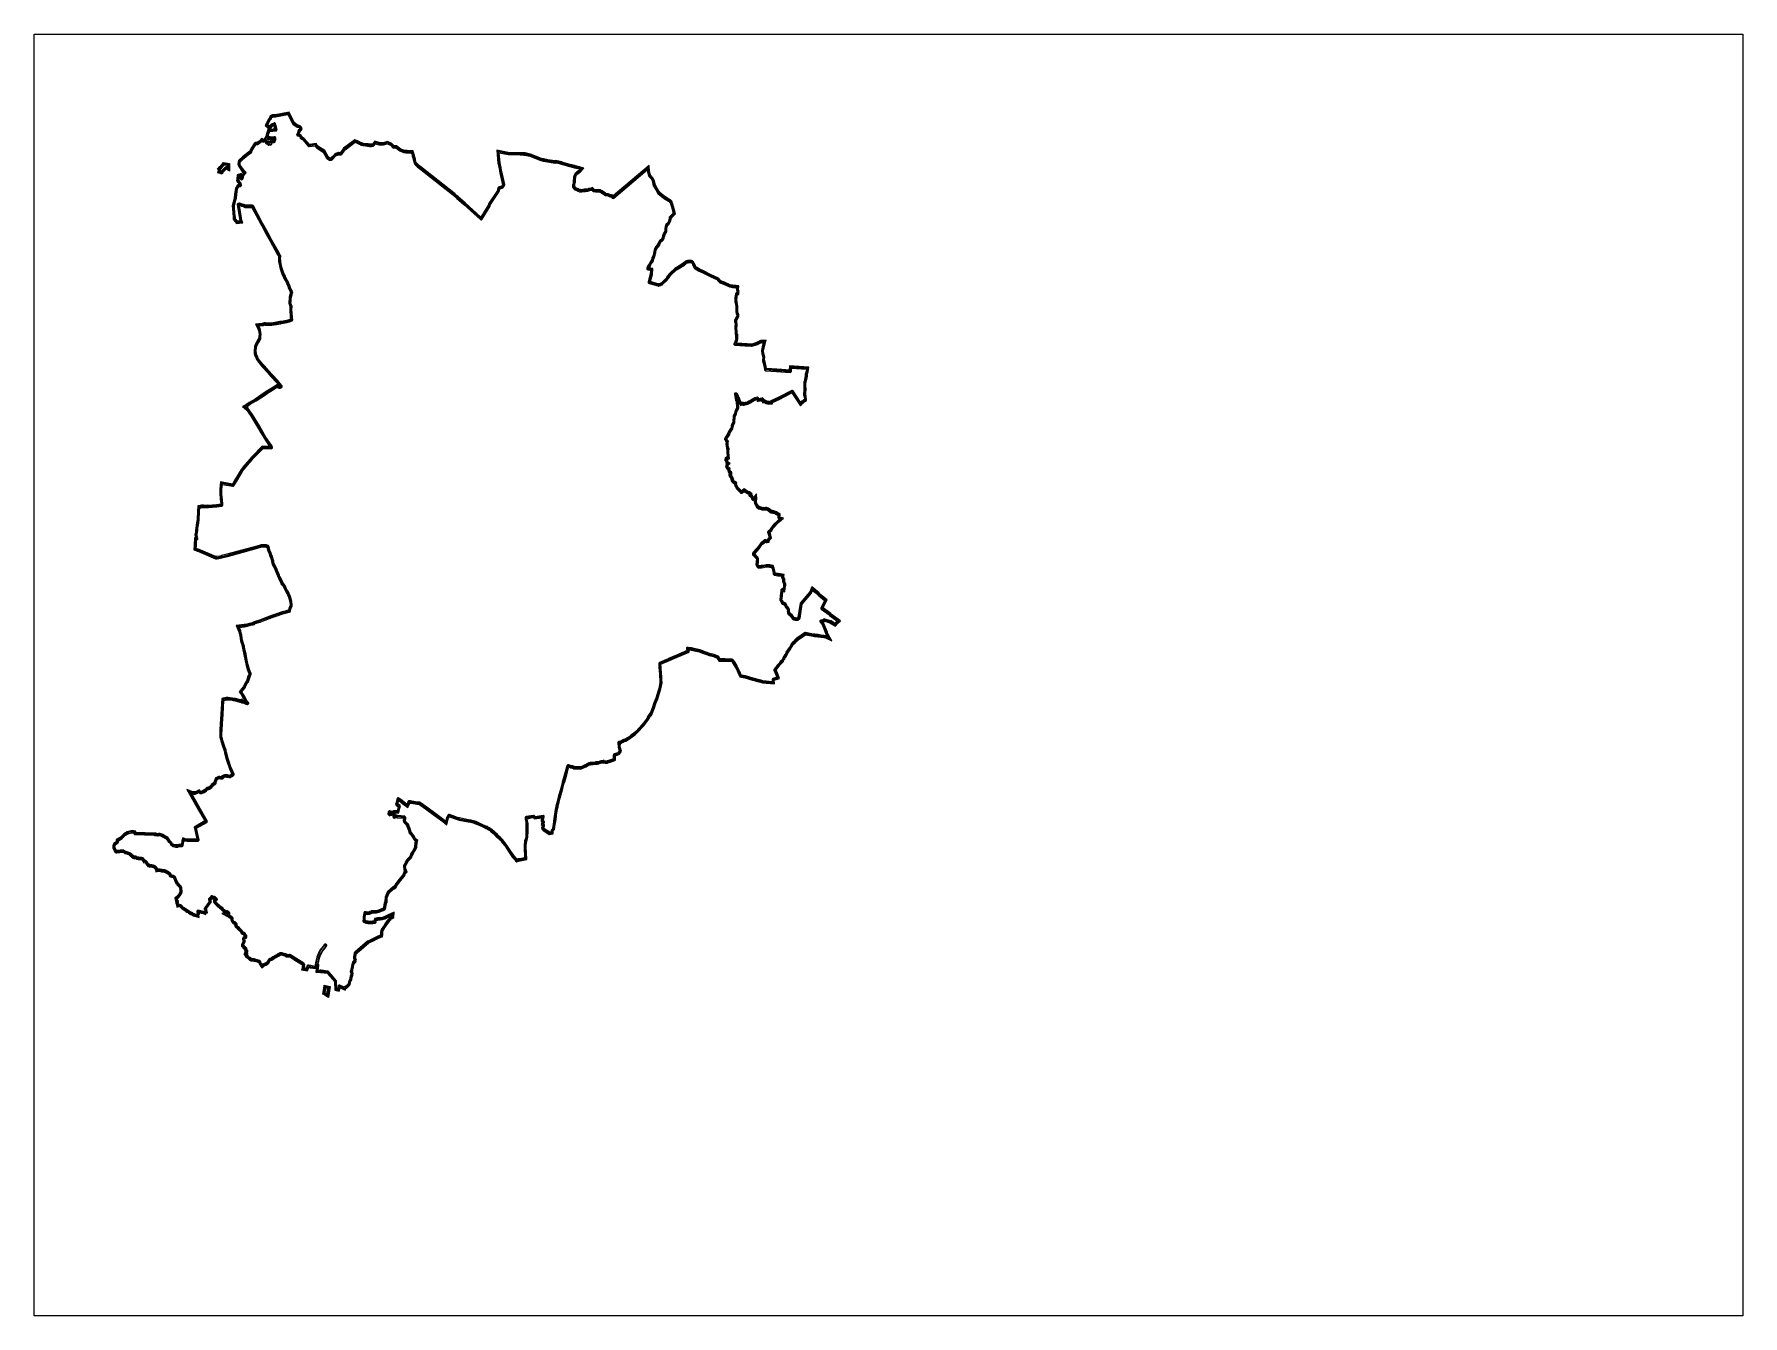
# Model space of a CAD drawing. Extents: x -308 to 892, y -660 to 240.
import ezdxf

# ---------------------------------------------------------------- set-up
doc = ezdxf.new("R2010")
doc.units = 0
doc.header["$MEASUREMENT"] = 0
doc.layers.add('EBENE_3', color=7, linetype='CONTINUOUS')

msp = doc.modelspace()

# ---------------------------------------------------------------- linework, layer by layer
at = {"layer": 'EBENE_3', "color": 1}
msp.add_lwpolyline([(892, -660), (-308, -660), (-308, 240), (892, 240), (892, -660)], dxfattribs=at)
at = {"layer": 'EBENE_3', "color": 7}
for points in [[(-142.3, 173.4), (-141.6, 173.3), (-140.7, 173.4), (-140, 173.6), (-139.5, 173.7), (-139, 173.7), (-139.2, 174.1), (-139.2, 174.3), (-139.4, 175.1), (-139.5, 175.3), (-139.5, 175.5), (-139.7, 175.9), (-141, 175.2), (-141, 175.2), (-142.3, 173.4), (-142.3, 173.4)], [(-143.1, 163), (-143, 163), (-143.1, 163.2), (-143.1, 163)], [(-179.1, 142.6), (-178.6, 144.3), (-178.6, 144.4), (-179.2, 145.3), (-177.6, 147), (-176.6, 148.1), (-176.6, 148.2), (-176.4, 148.3), (-176, 148.7), (-175.1, 149.8), (-170.9, 149.2), (-170.8, 143.9), (-173, 145.3), (-173.1, 145.1), (-173.4, 144.9), (-174.5, 143.8), (-175.3, 143.1), (-175.4, 143), (-175.9, 141.6), (-179.1, 142.6)], [(-178.4, 143), (-178.1, 144.2), (-178.1, 144.6), (-178.1, 144.6), (-178.5, 145.2), (-177.2, 146.7), (-176.2, 147.7), (-176.2, 147.8), (-176.1, 147.9), (-175.7, 148.4), (-174.9, 149.3), (-171.4, 148.8), (-171.3, 144.8), (-173.1, 145.9), (-173.2, 145.7), (-173.3, 145.6), (-173.5, 145.5), (-173.8, 145.2), (-174.8, 144.2), (-174.9, 144.2), (-175.6, 143.5), (-175.8, 143.3), (-176.2, 142.2), (-178.4, 143)], [(-103.7, -435), (-104.1, -434.7), (-105.3, -434.2), (-104.6, -430.1), (-104.3, -427.8), (-100.2, -428.8), (-101.4, -436.4), (-103.7, -435)], [(-103.4, -434.5), (-103.4, -434.5), (-103.9, -434.3), (-104.7, -433.9), (-104.1, -430.2), (-103.9, -428.5), (-100.8, -429.2), (-101.8, -435.5), (-103.4, -434.5)], [(-103.1, -434.1), (-103.2, -434.1), (-103.7, -433.8), (-104.2, -433.6), (-103.6, -430.3), (-103.4, -429.1), (-101.4, -429.5), (-102.2, -434.7), (-103.1, -434.1)]]:
    msp.add_lwpolyline(points, dxfattribs=at)
for points, knots in [([(-96.9, -431.2), (-96.9, -431.2), (-97.1, -425.3), (-97.1, -425.3), (-97.1, -425.3), (-100.4, -421.5), (-100.4, -421.5), (-100.4, -421.5), (-102.2, -419.4), (-102.2, -419.4), (-102.2, -419.4), (-106.6, -418.8), (-106.6, -418.8), (-106.6, -418.8), (-106.9, -419), (-106.9, -419), (-106.9, -419), (-110.1, -418.6), (-110.1, -418.6), (-110.1, -418.6), (-109.9, -416.2), (-109.9, -416.2), (-109.9, -416.2), (-114.2, -415.6), (-114.2, -415.6), (-114.2, -415.6), (-115.1, -415.3), (-115.1, -415.3), (-115.1, -415.3), (-116, -417.7), (-116, -417.7), (-116, -417.7), (-120.2, -417.1), (-120.2, -417.1), (-120.2, -417.1), (-119.6, -415.2), (-119.6, -415.2), (-119.6, -415.2), (-119.9, -414.9), (-119.9, -414.9), (-119.9, -414.9), (-119.5, -413.6), (-119.5, -413.6), (-119.5, -413.6), (-125, -410.2), (-125, -410.2), (-125, -410.2), (-127.7, -408.4), (-127.7, -408.4), (-127.7, -408.4), (-128.5, -407.9), (-128.5, -407.9), (-128.5, -407.9), (-128.9, -408), (-128.9, -408), (-128.9, -408), (-130.1, -408), (-130.1, -408), (-130.1, -408), (-130.9, -407.9), (-130.9, -407.9), (-130.9, -407.9), (-132, -407.3), (-132, -407.3), (-132, -407.3), (-133, -406.9), (-133, -406.9), (-133, -406.9), (-134.3, -406.6), (-134.3, -406.6), (-134.3, -406.6), (-134.6, -406.5), (-134.6, -406.5), (-134.6, -406.5), (-134.9, -406.6), (-134.9, -406.6), (-134.9, -406.6), (-135, -406.6), (-135, -406.6), (-135, -406.6), (-135.3, -406.7), (-135.3, -406.7), (-135.3, -406.7), (-136.5, -407.4), (-136.5, -407.4), (-136.5, -407.4), (-136.8, -407.7), (-136.8, -407.7), (-136.8, -407.7), (-137.2, -407.8), (-137.2, -407.8), (-137.2, -407.8), (-138, -408.3), (-138, -408.3), (-138, -408.3), (-139.7, -409.3), (-139.7, -409.3), (-139.7, -409.3), (-140.4, -409.8), (-140.4, -409.8), (-140.4, -409.8), (-140.8, -410.3), (-140.8, -410.3), (-140.8, -410.3), (-142, -410.6), (-142, -410.6), (-142, -410.6), (-142.1, -410.6), (-142.1, -410.6), (-142.1, -410.6), (-142.2, -410.7), (-142.2, -410.7), (-142.2, -410.7), (-142.5, -411.2), (-142.5, -411.2), (-142.5, -411.2), (-143.2, -412.4), (-143.2, -412.4), (-143.2, -412.4), (-143.6, -412.9), (-143.6, -412.9), (-143.6, -412.9), (-144.4, -413.4), (-144.4, -413.4), (-144.4, -413.4), (-145.1, -413.7), (-145.1, -413.7), (-145.1, -413.7), (-145.9, -413.9), (-145.9, -413.9), (-145.9, -413.9), (-146.8, -414.4), (-146.8, -414.4), (-146.8, -414.4), (-148.2, -415.6), (-148.2, -415.6), (-148.2, -415.6), (-149.5, -413.6), (-149.5, -413.6), (-149.5, -413.6), (-149.9, -412.9), (-149.9, -412.9), (-149.9, -412.9), (-150.1, -412.3), (-150.1, -412.3), (-150.1, -412.3), (-150.4, -411.8), (-150.4, -411.8), (-150.4, -411.8), (-150.4, -411.8), (-150.4, -411.8), (-150.4, -411.8), (-151.5, -411.4), (-151.5, -411.4), (-151.5, -411.4), (-153.2, -411), (-153.2, -411), (-153.2, -411), (-153.7, -410.9), (-153.7, -410.9), (-153.7, -410.9), (-154.2, -410.8), (-154.2, -410.8), (-154.2, -410.8), (-155, -410.8), (-155, -410.8), (-155, -410.8), (-155.9, -410.8), (-155.9, -410.8), (-155.9, -410.8), (-156.2, -410.5), (-156.2, -410.5), (-156.2, -410.5), (-156.8, -410.3), (-156.8, -410.3), (-156.8, -410.3), (-156.9, -410), (-156.9, -410), (-156.9, -410), (-157.1, -410), (-157.1, -410), (-157.1, -410), (-158, -409.1), (-158, -409.1), (-158, -409.1), (-158.5, -408.6), (-158.5, -408.6), (-158.5, -408.6), (-158.6, -408.4), (-158.6, -408.4), (-158.6, -408.4), (-159.2, -408.3), (-159.2, -408.3), (-159.2, -408.3), (-160.8, -405.8), (-160.8, -405.8), (-160.8, -405.8), (-159.8, -405.4), (-159.8, -405.4), (-159.8, -405.4), (-160.3, -404.8), (-160.3, -404.8), (-160.3, -404.8), (-159.8, -404.1), (-159.8, -404.1), (-159.8, -404.1), (-160.4, -403.1), (-160.4, -403.1), (-160.4, -403.1), (-160.5, -402.2), (-160.5, -402.2), (-160.5, -402.2), (-161.2, -402.1), (-161.2, -402.1), (-161.2, -402.1), (-161.5, -401.4), (-161.5, -401.4), (-161.5, -401.4), (-161.7, -401.1), (-161.7, -401.1), (-161.7, -401.1), (-161.8, -400.8), (-161.8, -400.8), (-161.8, -400.8), (-162.3, -400.4), (-162.3, -400.4), (-162.3, -400.4), (-162.3, -399.8), (-162.3, -399.8), (-162.3, -399.8), (-162.5, -399.3), (-162.5, -399.3), (-162.5, -399.3), (-161.3, -396.9), (-161.3, -396.9), (-161.3, -396.9), (-161.5, -396.6), (-161.5, -396.6), (-161.5, -396.6), (-161.7, -395.8), (-161.7, -395.8), (-161.7, -395.8), (-161.6, -395.1), (-161.6, -395.1), (-161.6, -395.1), (-161.2, -394.2), (-161.2, -394.2), (-161.2, -394.2), (-160.2, -393.7), (-160.2, -393.7), (-160.2, -393.7), (-160.2, -393.5), (-160.2, -393.5), (-160.2, -393.5), (-160.7, -392.9), (-160.7, -392.9), (-160.7, -392.9), (-161, -392.3), (-161, -392.3), (-161, -392.3), (-161.1, -392.2), (-161.1, -392.2), (-161.1, -392.2), (-161.1, -392.2), (-161.1, -392.2), (-161.1, -392.2), (-161.3, -392.2), (-161.3, -392.2), (-161.3, -392.2), (-161.8, -392), (-161.8, -392), (-161.8, -392), (-162, -391.9), (-162, -391.9), (-162, -391.9), (-162.5, -391.8), (-162.5, -391.8), (-162.5, -391.8), (-163.1, -390.6), (-163.1, -390.6), (-163.1, -390.6), (-163.1, -390.5), (-163.1, -390.5), (-163.1, -390.5), (-163.3, -390.2), (-163.3, -390.2), (-163.3, -390.2), (-163.7, -389.9), (-163.7, -389.9), (-163.7, -389.9), (-163.9, -389.6), (-163.9, -389.6), (-163.9, -389.6), (-164.3, -389.3), (-164.3, -389.3), (-164.3, -389.3), (-164.6, -389.1), (-164.6, -389.1), (-164.6, -389.1), (-165.5, -388.3), (-165.5, -388.3), (-165.5, -388.3), (-165.4, -387.9), (-165.4, -387.9), (-165.4, -387.9), (-165.6, -387.8), (-165.6, -387.8), (-165.6, -387.8), (-166.1, -387.6), (-166.1, -387.6), (-166.1, -387.6), (-166.6, -387), (-166.6, -387), (-166.6, -387), (-167.2, -385.9), (-167.2, -385.9), (-167.2, -385.9), (-167, -385.2), (-167, -385.2), (-167, -385.2), (-167.1, -385.1), (-167.1, -385.1), (-167.1, -385.1), (-167.3, -384.9), (-167.3, -384.9), (-167.3, -384.9), (-168.5, -384.2), (-168.5, -384.2), (-168.5, -384.2), (-169.5, -383.1), (-169.5, -383.1), (-169.5, -383.1), (-170, -381.8), (-170, -381.8), (-170, -381.8), (-169.8, -381.1), (-169.8, -381.1), (-169.8, -381.1), (-170, -380.9), (-170, -380.9), (-170, -380.9), (-170.7, -380.5), (-170.7, -380.5), (-170.7, -380.5), (-171.2, -380.3), (-171.2, -380.3), (-171.2, -380.3), (-171.7, -379.9), (-171.7, -379.9), (-171.7, -379.9), (-176.3, -377.4), (-176.3, -377.4), (-176.3, -377.4), (-173.5, -377.2), (-173.5, -377.2), (-173.5, -377.2), (-173.5, -377.1), (-173.5, -377.1), (-173.5, -377.1), (-175, -377.2), (-175, -377.2), (-175, -377.2), (-175.2, -376.1), (-175.2, -376.1), (-175.2, -376.1), (-175.6, -375.9), (-175.6, -375.9), (-175.6, -375.9), (-175.8, -375.7), (-175.8, -375.7), (-175.8, -375.7), (-176.3, -375.3), (-176.3, -375.3), (-176.3, -375.3), (-176.4, -374.8), (-176.4, -374.8), (-176.4, -374.8), (-177.1, -374.2), (-177.1, -374.2), (-177.1, -374.2), (-177.9, -373.7), (-177.9, -373.7), (-177.9, -373.7), (-178.2, -373.3), (-178.2, -373.3), (-178.2, -373.3), (-178.4, -373.1), (-178.4, -373.1), (-178.4, -373.1), (-178.8, -372.9), (-178.8, -372.9), (-178.8, -372.9), (-179.1, -372.7), (-179.1, -372.7), (-179.1, -372.7), (-179.1, -372.6), (-179.1, -372.6), (-179.1, -372.6), (-179.5, -372.5), (-179.5, -372.5), (-179.5, -372.5), (-179.7, -372.1), (-179.7, -372.1), (-179.7, -372.1), (-179.8, -372), (-179.8, -372), (-179.8, -372), (-179.8, -372), (-179.8, -372), (-179.8, -372), (-179.9, -371.9), (-179.9, -371.9), (-179.9, -371.9), (-180.4, -371.5), (-180.4, -371.5), (-180.4, -371.5), (-181.2, -370.7), (-181.2, -370.7), (-181.2, -370.7), (-181.5, -370.3), (-181.5, -370.3), (-181.5, -370.3), (-181.9, -369.7), (-181.9, -369.7), (-181.9, -369.7), (-182, -369.2), (-182, -369.2), (-182, -369.2), (-182.1, -368.3), (-182.1, -368.3), (-182.1, -368.3), (-181.6, -367.8), (-181.6, -367.8), (-181.6, -367.8), (-182.2, -367.7), (-182.2, -367.7), (-182.2, -367.7), (-182, -366.9), (-182, -366.9), (-182, -366.9), (-182.2, -366.9), (-182.2, -366.9), (-182.2, -366.9), (-182.6, -366.7), (-182.6, -366.7), (-182.6, -366.7), (-182.6, -367.2), (-182.6, -367.2), (-182.6, -367.2), (-183.8, -367.5), (-183.8, -367.5), (-183.8, -367.5), (-184, -367.7), (-184, -367.7), (-184, -367.7), (-183.5, -369.3), (-183.5, -369.3), (-183.5, -369.3), (-185.6, -372.2), (-185.6, -372.2), (-185.6, -372.2), (-186.1, -372.8), (-186.1, -372.8), (-186.1, -372.8), (-186.7, -373.8), (-186.7, -373.8), (-186.7, -373.8), (-187, -374.2), (-187, -374.2), (-187, -374.2), (-186.8, -374.9), (-186.8, -374.9), (-186.8, -374.9), (-186.3, -377), (-186.3, -377), (-186.3, -377), (-187.2, -377.3), (-187.2, -377.3), (-187.2, -377.3), (-187.5, -378.2), (-187.5, -378.2), (-187.5, -378.2), (-189.4, -377.5), (-189.4, -377.5), (-189.4, -377.5), (-192.2, -376.9), (-192.2, -376.9), (-192.2, -376.9), (-192, -378), (-192, -378), (-192, -378), (-192.3, -378.3), (-192.3, -378.3), (-192.3, -378.3), (-192.2, -380.2), (-192.2, -380.2), (-192.2, -380.2), (-196.1, -379.2), (-196.1, -379.2), (-196.1, -379.2), (-197.2, -378.5), (-197.2, -378.5), (-197.2, -378.5), (-197.5, -378.5), (-197.5, -378.5), (-197.5, -378.5), (-197.8, -378.2), (-197.8, -378.2), (-197.8, -378.2), (-198.3, -378.1), (-198.3, -378.1), (-198.3, -378.1), (-198.5, -377.9), (-198.5, -377.9), (-198.5, -377.9), (-199.6, -377.3), (-199.6, -377.3), (-199.6, -377.3), (-200.1, -376.8), (-200.1, -376.8), (-200.1, -376.8), (-200.8, -376.5), (-200.8, -376.5), (-200.8, -376.5), (-201.4, -376), (-201.4, -376), (-201.4, -376), (-201.6, -375.8), (-201.6, -375.8), (-201.6, -375.8), (-202.6, -375.2), (-202.6, -375.2), (-202.6, -375.2), (-203.7, -374.6), (-203.7, -374.6), (-203.7, -374.6), (-203.9, -374.4), (-203.9, -374.4), (-203.9, -374.4), (-204.3, -374.1), (-204.3, -374.1), (-204.3, -374.1), (-204.8, -373.6), (-204.8, -373.6), (-204.8, -373.6), (-205.2, -373.3), (-205.2, -373.3), (-205.2, -373.3), (-205.5, -372.9), (-205.5, -372.9), (-205.5, -372.9), (-205.9, -372.6), (-205.9, -372.6), (-205.9, -372.6), (-206, -372.6), (-206, -372.6), (-206, -372.6), (-206.1, -372.6), (-206.1, -372.6), (-206.1, -372.6), (-207.9, -373.1), (-207.9, -373.1), (-207.9, -373.1), (-208.1, -371.4), (-208.1, -371.4), (-208.1, -371.4), (-208.3, -370.8), (-208.3, -370.8), (-208.3, -370.8), (-208.4, -370.7), (-208.4, -370.7), (-208.4, -370.7), (-208.6, -370.3), (-208.6, -370.3), (-208.6, -370.3), (-208.3, -369.4), (-208.3, -369.4), (-208.3, -369.4), (-208.2, -369.4), (-208.2, -369.4), (-208.2, -369.4), (-208.2, -369.3), (-208.2, -369.3), (-208.2, -369.3), (-208.8, -369.3), (-208.8, -369.3), (-208.8, -369.3), (-209.1, -366.5), (-209.1, -366.5), (-209.1, -366.5), (-208.1, -365.8), (-208.1, -365.8), (-208.1, -365.8), (-207.1, -364.7), (-207.1, -364.7), (-207.1, -364.7), (-206.7, -364.2), (-206.7, -364.2), (-206.7, -364.2), (-205.7, -362.5), (-205.7, -362.5), (-205.7, -362.5), (-205.6, -362.1), (-205.6, -362.1), (-205.6, -362.1), (-205.7, -361.5), (-205.7, -361.5), (-205.7, -361.5), (-205.7, -361.4), (-205.7, -361.4), (-205.7, -361.4), (-205.7, -361.2), (-205.7, -361.2), (-205.7, -361.2), (-205.7, -360.8), (-205.7, -360.8), (-205.7, -360.8), (-205.7, -360.8), (-205.7, -360.8), (-205.7, -360.8), (-205.9, -360.4), (-205.9, -360.4), (-205.9, -360.4), (-205.8, -360.1), (-205.8, -360.1), (-205.8, -360.1), (-205.8, -359.9), (-205.8, -359.9), (-205.8, -359.9), (-205.8, -359.7), (-205.8, -359.7), (-205.8, -359.7), (-206, -359.4), (-206, -359.4), (-206, -359.4), (-206.1, -359.1), (-206.1, -359.1), (-206.1, -359.1), (-206.7, -358.5), (-206.7, -358.5), (-206.7, -358.5), (-206.9, -358.3), (-206.9, -358.3), (-206.9, -358.3), (-207, -358.1), (-207, -358.1), (-207, -358.1), (-207.1, -358), (-207.1, -358), (-207.1, -358), (-207.2, -358), (-207.2, -358), (-207.2, -358), (-207.3, -357.8), (-207.3, -357.8), (-207.3, -357.8), (-207.4, -357.6), (-207.4, -357.6), (-207.4, -357.6), (-207.6, -357.5), (-207.6, -357.5), (-207.6, -357.5), (-207.7, -357.3), (-207.7, -357.3), (-207.7, -357.3), (-207.9, -357), (-207.9, -357), (-207.9, -357), (-208.1, -356.7), (-208.1, -356.7), (-208.1, -356.7), (-208.3, -356.5), (-208.3, -356.5), (-208.3, -356.5), (-208.3, -356.4), (-208.3, -356.4), (-208.3, -356.4), (-208.4, -356.3), (-208.4, -356.3), (-208.4, -356.3), (-208.7, -355.8), (-208.7, -355.8), (-208.7, -355.8), (-208.7, -355.7), (-208.7, -355.7), (-208.7, -355.7), (-208.7, -355.6), (-208.7, -355.6), (-208.7, -355.6), (-208.9, -355.4), (-208.9, -355.4), (-208.9, -355.4), (-209, -355.1), (-209, -355.1), (-209, -355.1), (-209, -355), (-209, -355), (-209, -355), (-209.2, -354.7), (-209.2, -354.7), (-209.2, -354.7), (-209.8, -353), (-209.8, -353), (-209.8, -353), (-209.9, -352.8), (-209.9, -352.8), (-209.9, -352.8), (-210.1, -352.6), (-210.1, -352.6), (-210.1, -352.6), (-210.3, -352.4), (-210.3, -352.4), (-210.3, -352.4), (-210.6, -352.3), (-210.6, -352.3), (-210.6, -352.3), (-211.6, -352), (-211.6, -352), (-211.6, -352), (-213, -351.4), (-213, -351.4), (-213, -351.4), (-213.1, -350.7), (-213.1, -350.7), (-213.1, -350.7), (-213.2, -350.4), (-213.2, -350.4), (-213.2, -350.4), (-213.4, -350.1), (-213.4, -350.1), (-213.4, -350.1), (-213.7, -350), (-213.7, -350), (-213.8, -349.9), (-214.1, -349.7), (-215.2, -349), (-215.2, -349), (-215.5, -348.9), (-215.5, -348.9), (-215.5, -348.9), (-215.7, -348.7), (-215.7, -348.7), (-215.7, -348.7), (-215.9, -348.6), (-215.9, -348.6), (-215.9, -348.6), (-216.1, -348.6), (-216.1, -348.6), (-216.1, -348.6), (-216.6, -348.4), (-216.6, -348.4), (-216.6, -348.4), (-217, -348.3), (-217, -348.3), (-217, -348.3), (-217.9, -348.2), (-217.9, -348.2), (-217.9, -348.2), (-218.4, -348.2), (-218.4, -348.2), (-218.4, -348.2), (-218.4, -348.1), (-218.4, -348.1), (-218.4, -348.1), (-218.7, -348.2), (-218.7, -348.2), (-218.7, -348.2), (-219.8, -347.8), (-219.8, -347.8), (-219.8, -347.8), (-219.9, -347.8), (-219.9, -347.8), (-219.9, -347.8), (-220.6, -347.8), (-220.6, -347.8), (-220.6, -347.8), (-222.6, -348.3), (-222.6, -348.3), (-222.6, -348.3), (-222.8, -346.7), (-222.8, -346.7), (-222.8, -346.7), (-222.8, -346.6), (-222.8, -346.6), (-222.8, -346.6), (-223, -346.4), (-223, -346.4), (-223, -346.4), (-223.2, -346.1), (-223.2, -346.1), (-223.2, -346.1), (-224.2, -345.2), (-224.2, -345.2), (-224.2, -345.2), (-224.3, -345.2), (-224.3, -345.2), (-224.3, -345.2), (-224.8, -345), (-224.8, -345), (-224.8, -345), (-225.2, -344.9), (-225.2, -344.9), (-225.2, -344.9), (-225.8, -344.7), (-225.8, -344.7), (-225.8, -344.7), (-225.9, -344.7), (-225.9, -344.7), (-225.9, -344.7), (-226.1, -344.7), (-226.1, -344.7), (-226.1, -344.7), (-226.3, -344.7), (-226.3, -344.7), (-226.3, -344.7), (-227, -344.9), (-227, -344.9), (-227, -344.9), (-227.5, -344.4), (-227.5, -344.4), (-227.5, -344.4), (-228.2, -344.5), (-228.2, -344.5), (-228.2, -344.5), (-228.9, -343.6), (-228.9, -343.6), (-228.9, -343.6), (-229.1, -343.2), (-229.1, -343.2), (-229.1, -343.2), (-229.3, -343.1), (-229.3, -343.1), (-229.3, -343.1), (-229.8, -342.1), (-229.8, -342.1), (-229.8, -342.1), (-229.8, -342), (-229.8, -342), (-229.8, -342), (-229.9, -341.9), (-229.9, -341.9), (-229.9, -341.9), (-230.3, -341.6), (-230.3, -341.6), (-230.3, -341.6), (-231.1, -341.8), (-231.1, -341.8), (-231.1, -341.8), (-231.9, -340.6), (-231.9, -340.6), (-231.9, -340.6), (-232, -340.1), (-232, -340.1), (-232, -340.1), (-232.1, -339.9), (-232.1, -339.9), (-232.1, -339.9), (-232.3, -339.7), (-232.3, -339.7), (-232.3, -339.7), (-232.6, -339.7), (-232.6, -339.7), (-232.6, -339.7), (-233.3, -339.6), (-233.3, -339.6), (-233.3, -339.6), (-233.6, -339.6), (-233.6, -339.6), (-233.6, -339.6), (-234.5, -339.5), (-234.5, -339.5), (-234.5, -339.5), (-235, -339.5), (-235, -339.5), (-235, -339.5), (-235.9, -339.3), (-235.9, -339.3), (-235.9, -339.3), (-236.6, -338.9), (-236.6, -338.9), (-236.6, -338.9), (-236.9, -338.8), (-236.9, -338.8), (-236.9, -338.8), (-237, -338.8), (-237, -338.8), (-237, -338.8), (-237.5, -339.1), (-237.5, -339.1), (-237.5, -339.1), (-239.1, -338.3), (-239.1, -338.3), (-239.1, -338.3), (-239.7, -337.6), (-239.7, -337.6), (-239.7, -337.6), (-240.5, -337), (-240.5, -337), (-240.5, -337), (-241, -336.5), (-241, -336.5), (-241, -336.5), (-241.2, -336.4), (-241.2, -336.4), (-241.2, -336.4), (-241.4, -336.2), (-241.4, -336.2), (-241.4, -336.2), (-241.8, -336.1), (-241.8, -336.1), (-241.8, -336.1), (-242.5, -335.8), (-242.5, -335.8), (-242.5, -335.8), (-243.2, -335.5), (-243.2, -335.5), (-243.2, -335.5), (-244, -335.3), (-244, -335.3), (-244, -335.3), (-244.7, -334.9), (-244.7, -334.9), (-244.7, -334.9), (-245.1, -334.7), (-245.1, -334.7), (-245.1, -334.7), (-245.7, -334.3), (-245.7, -334.3), (-245.7, -334.3), (-249.9, -334.8), (-249.9, -334.8), (-249.9, -334.8), (-250.5, -334.9), (-250.5, -334.9), (-250.5, -334.9), (-251.6, -333.9), (-251.6, -333.9), (-251.6, -333.9), (-251.9, -333.5), (-251.9, -333.5), (-251.9, -333.5), (-252.1, -333), (-252.1, -333), (-252.1, -333), (-252.7, -331.7), (-252.7, -331.7), (-252.7, -331.7), (-252.7, -331.6), (-252.7, -331.6), (-252.7, -331.6), (-252.8, -331.3), (-252.8, -331.3), (-252.8, -331.3), (-252.8, -330.5), (-252.8, -330.5), (-252.8, -330.5), (-252.8, -330), (-252.8, -330), (-252.8, -330), (-252.2, -328.5), (-252.2, -328.5), (-252.2, -328.5), (-251.8, -327.9), (-251.8, -327.9), (-251.8, -327.9), (-251.1, -327.6), (-251.1, -327.6), (-251.1, -327.6), (-250.4, -327.1), (-250.4, -327.1), (-250.4, -327.1), (-250.3, -327.1), (-250.3, -327.1), (-250.3, -327.1), (-250.3, -325.6), (-250.3, -325.6), (-250.3, -325.6), (-247.1, -323.6), (-247.1, -323.6), (-247.1, -323.6), (-245.1, -321.6), (-245.1, -321.6), (-245.1, -321.6), (-242.7, -320.1), (-242.7, -320.1), (-242.7, -320.1), (-241.8, -319.8), (-241.8, -319.8), (-241.8, -319.8), (-239.2, -319.3), (-239.2, -319.3), (-239.2, -319.3), (-236.6, -319.7), (-236.6, -319.7), (-236.6, -319.7), (-236.5, -320.6), (-236.5, -320.6), (-236.5, -320.6), (-223.6, -321), (-223.6, -321), (-223.6, -321), (-223.3, -321.1), (-223.3, -321.1), (-223.3, -321.1), (-222.6, -321.1), (-222.6, -321.1), (-222.6, -321.1), (-221.9, -321.4), (-221.9, -321.4), (-221.9, -321.4), (-221.3, -321.5), (-221.3, -321.5), (-221.3, -321.5), (-220.8, -321.2), (-220.8, -321.2), (-220.8, -321.2), (-219.6, -321.2), (-219.6, -321.2), (-219.6, -321.2), (-218.7, -321.5), (-218.7, -321.5), (-218.7, -321.5), (-218.2, -321.8), (-218.2, -321.8), (-218.2, -321.8), (-217.6, -321.9), (-217.6, -321.9), (-217.6, -321.9), (-216.4, -322.7), (-216.4, -322.7), (-216.4, -322.7), (-216.1, -323), (-216.1, -323), (-216.1, -323), (-214.2, -323.9), (-214.2, -323.9), (-214.2, -323.9), (-212.4, -326.4), (-212.4, -326.4), (-212.4, -326.4), (-211.5, -327.3), (-211.5, -327.3), (-211.5, -327.3), (-210.9, -328.5), (-210.9, -328.5), (-210.9, -328.5), (-210.3, -328.9), (-210.3, -328.9), (-210.3, -328.9), (-210, -329.1), (-210, -329.1), (-210, -329.1), (-208.7, -329.3), (-208.7, -329.3), (-208.7, -329.3), (-207.3, -329.3), (-207.3, -329.3), (-207.3, -329.3), (-206.4, -329.1), (-206.4, -329.1), (-206.4, -329.1), (-206, -329), (-206, -329), (-206, -329), (-204.9, -328.9), (-204.9, -328.9), (-204.9, -328.9), (-204.6, -328.9), (-204.6, -328.9), (-204.6, -328.9), (-204.3, -326.4), (-204.3, -326.4), (-204.3, -326.4), (-203.5, -324.4), (-203.5, -324.4), (-203.5, -324.4), (-201.9, -325), (-201.9, -325), (-201.9, -325), (-200.3, -325.3), (-200.3, -325.3), (-200.3, -325.3), (-198.4, -325.3), (-198.4, -325.3), (-198.4, -325.3), (-193.8, -325.1), (-193.8, -325.1), (-193.8, -325.1), (-195.7, -316.8), (-195.7, -316.8), (-195.7, -316.8), (-188.1, -312.5), (-188.1, -312.5), (-188.1, -312.5), (-192.6, -304.8), (-192.6, -304.8), (-192.6, -304.8), (-197.9, -295.4), (-197.9, -295.4), (-197.9, -295.4), (-200.8, -290.4), (-200.8, -290.4), (-200.8, -290.4), (-196.5, -292), (-196.5, -292), (-196.5, -292), (-196, -292.1), (-196, -292.1), (-196, -292.1), (-195.3, -292.1), (-195.3, -292.1), (-195.3, -292.1), (-194.3, -291.9), (-194.3, -291.9), (-194.3, -291.9), (-192.2, -290.7), (-192.2, -290.7), (-192.2, -290.7), (-191, -291.7), (-191, -291.7), (-191, -291.7), (-190.7, -291.7), (-190.7, -291.7), (-190.7, -291.7), (-189.4, -291.1), (-189.4, -291.1), (-189.4, -291.1), (-188.2, -290.4), (-188.2, -290.4), (-188.2, -290.4), (-187.9, -290.2), (-187.9, -290.2), (-187.9, -290.2), (-187.1, -289.4), (-187.1, -289.4), (-187.1, -289.4), (-186.5, -289.1), (-186.5, -289.1), (-186.5, -289.1), (-185.9, -288.8), (-185.9, -288.8), (-185.9, -288.8), (-185.3, -288.7), (-185.3, -288.7), (-185.3, -288.7), (-184.3, -287.8), (-184.3, -287.8), (-184.3, -287.8), (-184.1, -287.6), (-184.1, -287.6), (-184.1, -287.6), (-183.8, -287.4), (-183.8, -287.4), (-183.8, -287.4), (-183.6, -286.9), (-183.6, -286.9), (-183.6, -286.9), (-183.1, -286.4), (-183.1, -286.4), (-183.1, -286.4), (-182.8, -286.2), (-182.8, -286.2), (-182.8, -286.2), (-182.1, -285.7), (-182.1, -285.7), (-182.1, -285.7), (-181.8, -285.6), (-181.8, -285.6), (-181.8, -285.6), (-181.6, -284.8), (-181.6, -284.8), (-181.6, -284.8), (-181.2, -283.6), (-181.2, -283.6), (-181.2, -283.6), (-180.8, -282.5), (-180.8, -282.5), (-180.8, -282.5), (-178.5, -281.2), (-178.5, -281.2), (-178.5, -281.2), (-177.7, -281.2), (-177.7, -281.2), (-177.7, -281.2), (-176.8, -281.5), (-176.8, -281.5), (-176.8, -281.5), (-176.5, -281.5), (-176.5, -281.5), (-176.5, -281.5), (-176.4, -281.5), (-176.4, -281.5), (-176.4, -281.5), (-176.2, -280.7), (-176.2, -280.7), (-176.2, -280.7), (-175.1, -280.4), (-175.1, -280.4), (-175.1, -280.4), (-174.9, -280.3), (-174.9, -280.3), (-174.9, -280.3), (-174.3, -280), (-174.3, -280), (-174.3, -280), (-173.8, -280), (-173.8, -280), (-173.8, -280), (-173.3, -280), (-173.3, -280), (-173.3, -280), (-172.7, -280.2), (-172.7, -280.2), (-172.7, -280.2), (-172.3, -280.2), (-172.3, -280.2), (-172.3, -280.2), (-171.5, -280.3), (-171.5, -280.3), (-171.5, -280.3), (-170.9, -280.5), (-170.9, -280.5), (-170.9, -280.5), (-170.6, -280.5), (-170.6, -280.5), (-170.6, -280.5), (-170.3, -280.3), (-170.3, -280.3), (-170.3, -280.3), (-169.6, -279.8), (-169.6, -279.8), (-169.6, -279.8), (-169.2, -279.6), (-169.2, -279.6), (-169.2, -279.6), (-169.8, -278.1), (-169.8, -278.1), (-169.8, -278.1), (-170.9, -275.8), (-170.9, -275.8), (-170.9, -275.8), (-172.8, -270.5), (-172.8, -270.5), (-172.8, -270.5), (-173.2, -269), (-173.2, -269), (-173.2, -269), (-174.4, -264.6), (-174.4, -264.6), (-174.4, -264.6), (-174.6, -263.2), (-174.6, -263.2), (-174.6, -263.2), (-175.8, -259.9), (-175.8, -259.9), (-175.8, -259.9), (-176.9, -256.3), (-176.9, -256.3), (-176.9, -256.3), (-177.1, -255.3), (-177.1, -255.3), (-177.1, -255.3), (-177.6, -253.7), (-177.6, -253.7), (-177.6, -253.7), (-177.7, -252.8), (-177.7, -252.8), (-177.7, -252.8), (-177.6, -251.1), (-177.6, -251.1), (-177.6, -251.1), (-177.5, -248.5), (-177.5, -248.5), (-177.5, -248.5), (-177.3, -244.2), (-177.3, -244.2), (-177.3, -244.2), (-176.8, -237.4), (-176.8, -237.4), (-176.8, -237.4), (-176.3, -226.6), (-176.3, -226.6), (-176.3, -226.6), (-173.1, -225.9), (-173.1, -225.9), (-173.1, -225.9), (-171.8, -225.9), (-171.8, -225.9), (-171.8, -225.9), (-168.7, -226.2), (-168.7, -226.2), (-168.7, -226.2), (-168, -226.4), (-168, -226.4), (-168, -226.4), (-166.5, -226.6), (-166.5, -226.6), (-166.5, -226.6), (-165.6, -226.8), (-165.6, -226.8), (-165.6, -226.8), (-163.3, -227.5), (-163.3, -227.5), (-163.3, -227.5), (-161.9, -227), (-161.9, -227), (-161.9, -227), (-161.5, -227.9), (-161.5, -227.9), (-161.5, -227.9), (-160.7, -228.2), (-160.7, -228.2), (-160.7, -228.2), (-159.9, -228.6), (-159.9, -228.6), (-159.9, -228.6), (-160.2, -228.1), (-160.2, -228.1), (-160.2, -228.1), (-160.7, -227.2), (-160.7, -227.2), (-160.7, -227.2), (-161.4, -225.9), (-161.4, -225.9), (-161.4, -225.9), (-162.7, -223.8), (-162.7, -223.8), (-162.7, -223.8), (-162.7, -223.7), (-162.7, -223.7), (-162.7, -223.7), (-164, -221.8), (-164, -221.8), (-164, -221.8), (-161.3, -218.4), (-161.3, -218.4), (-161.3, -218.4), (-160.6, -216.8), (-160.6, -216.8), (-160.6, -216.8), (-159.5, -215.1), (-159.5, -215.1), (-159.5, -215.1), (-158.8, -214.2), (-158.8, -214.2), (-158.8, -214.2), (-158.1, -211.4), (-158.1, -211.4), (-158.1, -211.4), (-157.4, -210.1), (-157.4, -210.1), (-157.4, -210.1), (-157.1, -209.3), (-157.1, -209.3), (-157.1, -209.3), (-157.8, -207.7), (-157.8, -207.7), (-157.8, -207.7), (-157.9, -207.3), (-157.9, -207.3), (-157.9, -207.3), (-158.2, -206.6), (-158.2, -206.6), (-158.2, -206.6), (-159.1, -203.3), (-159.1, -203.3), (-159.1, -203.3), (-159.9, -200), (-159.9, -200), (-159.9, -200), (-160.7, -195.6), (-160.7, -195.6), (-160.7, -195.6), (-161.5, -192.3), (-161.5, -192.3), (-161.5, -192.3), (-161.9, -190.1), (-161.9, -190.1), (-161.9, -190.1), (-162.4, -188.2), (-162.4, -188.2), (-162.4, -188.2), (-163.1, -186), (-163.1, -186), (-163.1, -186), (-163.3, -184.3), (-163.3, -184.3), (-163.3, -184.3), (-163.6, -182.2), (-163.6, -182.2), (-163.6, -182.2), (-163.8, -181.8), (-163.8, -181.8), (-163.8, -181.8), (-164.3, -179.6), (-164.3, -179.6), (-164.3, -179.6), (-165, -178), (-165, -178), (-165, -178), (-166.2, -175.3), (-166.2, -175.3), (-166.2, -175.3), (-160.6, -174.6), (-160.6, -174.6), (-160.6, -174.6), (-159.4, -174.5), (-159.4, -174.5), (-159.4, -174.5), (-158.6, -174.3), (-158.6, -174.3), (-158.6, -174.3), (-157.1, -173.8), (-157.1, -173.8), (-157.1, -173.8), (-155, -173.3), (-155, -173.3), (-155, -173.3), (-154.5, -173.3), (-154.5, -173.3), (-154.5, -173.3), (-154.1, -173.2), (-154.1, -173.2), (-154.1, -173.2), (-153.6, -172.6), (-153.6, -172.6), (-153.6, -172.6), (-149.8, -171.4), (-149.8, -171.4), (-149.8, -171.4), (-146.2, -170), (-146.2, -170), (-146.2, -170), (-141.3, -168.3), (-141.3, -168.3), (-141.3, -168.3), (-138.5, -167.2), (-138.5, -167.2), (-138.5, -167.2), (-133.8, -165.7), (-133.8, -165.7), (-133.8, -165.7), (-131.8, -165.1), (-131.8, -165.1), (-131.8, -165.1), (-130.5, -164.7), (-130.5, -164.7), (-130.5, -164.7), (-130.2, -164.6), (-130.2, -164.6), (-130.2, -164.6), (-129.4, -164.5), (-129.4, -164.5), (-129.4, -164.5), (-129.2, -163.4), (-129.2, -163.4), (-129.2, -163.4), (-128.4, -161.5), (-128.4, -161.5), (-128.4, -161.5), (-128.3, -161.2), (-128.3, -161.2), (-128.3, -161.2), (-128.3, -160.9), (-128.3, -160.9), (-128.3, -160.9), (-128.3, -160.9), (-128.3, -160.9), (-128.3, -160.9), (-128.5, -158.7), (-128.5, -158.7), (-128.5, -158.7), (-129.4, -155.4), (-129.4, -155.4), (-129.4, -155.4), (-130, -153.8), (-130, -153.8), (-130, -153.8), (-130.2, -153.4), (-130.2, -153.4), (-130.2, -153.4), (-130.3, -153.2), (-130.3, -153.2), (-130.3, -153.2), (-130.3, -153.1), (-130.3, -153.1), (-130.3, -153.1), (-130.5, -152.8), (-130.5, -152.8), (-130.5, -152.8), (-130.7, -152.5), (-130.7, -152.5), (-130.7, -152.5), (-131.7, -150.7), (-131.7, -150.7), (-131.7, -150.7), (-132.2, -149.8), (-132.2, -149.8), (-132.2, -149.8), (-132.3, -149.7), (-132.3, -149.7), (-132.3, -149.7), (-132.9, -148.4), (-132.9, -148.4), (-132.9, -148.4), (-133.7, -147), (-133.7, -147), (-133.7, -147), (-134.5, -146.2), (-134.5, -146.2), (-134.5, -146.2), (-135.1, -144.9), (-135.1, -144.9), (-135.1, -144.9), (-135.9, -143.2), (-135.9, -143.2), (-135.9, -143.2), (-136.5, -142), (-136.5, -142), (-136.5, -142), (-136.9, -141.1), (-136.9, -141.1), (-136.9, -141.1), (-137.2, -140.4), (-137.2, -140.4), (-137.2, -140.4), (-137.8, -138.8), (-137.8, -138.8), (-137.8, -138.8), (-137.9, -138.5), (-137.9, -138.5), (-137.9, -138.5), (-138, -138.3), (-138, -138.3), (-138, -138.3), (-139.2, -135.3), (-139.2, -135.3), (-139.2, -135.3), (-140.8, -132.3), (-140.8, -132.3), (-140.8, -132.3), (-141.3, -130.6), (-141.3, -130.6), (-141.3, -130.6), (-141.2, -130.4), (-141.2, -130.4), (-141.2, -130.4), (-141.8, -128.3), (-141.8, -128.3), (-141.8, -128.3), (-142.4, -126.5), (-142.4, -126.5), (-142.4, -126.5), (-143, -124.9), (-143, -124.9), (-143, -124.9), (-143.8, -122.8), (-143.8, -122.8), (-143.8, -122.8), (-144.3, -121.1), (-144.3, -121.1), (-144.3, -121.1), (-144.3, -120.8), (-144.3, -120.8), (-144.3, -120.8), (-144.5, -120.4), (-144.5, -120.4), (-144.5, -120.4), (-145.2, -120.2), (-145.2, -120.2), (-145.2, -120.2), (-145.9, -120.1), (-145.9, -120.1), (-145.9, -120.1), (-147.1, -120), (-147.1, -120), (-147.1, -120), (-148.2, -120.1), (-148.2, -120.1), (-148.2, -120.1), (-151.2, -120.9), (-151.2, -120.9), (-151.2, -120.9), (-171.4, -126.5), (-171.4, -126.5), (-171.4, -126.5), (-176.1, -127.7), (-176.1, -127.7), (-176.1, -127.7), (-177.2, -128), (-177.2, -128), (-177.2, -128), (-179.5, -128.4), (-179.5, -128.4), (-179.5, -128.4), (-180.7, -128.5), (-180.7, -128.5), (-180.7, -128.5), (-192.7, -123.3), (-192.7, -123.3), (-192.7, -123.3), (-195.8, -122.1), (-195.8, -122.1), (-195.8, -122.1), (-195.6, -118.9), (-195.6, -118.9), (-195.6, -118.9), (-195.3, -113.7), (-195.3, -113.7), (-195.3, -113.7), (-194.7, -113.6), (-194.7, -113.6), (-194.7, -113.6), (-195, -112.2), (-195, -112.2), (-195, -112.2), (-195.1, -111.5), (-195.1, -111.5), (-195.1, -111.5), (-194.7, -109.4), (-194.7, -109.4), (-194.7, -109.4), (-194.6, -108.5), (-194.6, -108.5), (-194.6, -108.5), (-194.5, -106.7), (-194.5, -106.7), (-194.5, -106.7), (-193.9, -103.1), (-193.9, -103.1), (-193.9, -103.1), (-193.6, -100.9), (-193.6, -100.9), (-193.6, -100.9), (-193.3, -95), (-193.3, -95), (-193.3, -95), (-193.1, -91.1), (-193.1, -91.1), (-193.1, -91.1), (-191.6, -91.1), (-191.6, -91.1), (-191.6, -91.1), (-191.4, -91), (-191.4, -91), (-191.4, -91), (-190.4, -90.8), (-190.4, -90.8), (-190.4, -90.8), (-189.2, -90.8), (-189.2, -90.8), (-189.2, -90.8), (-189, -90.8), (-189, -90.8), (-189, -90.8), (-187.8, -90.9), (-187.8, -90.9), (-187.8, -90.9), (-186.6, -90.8), (-186.6, -90.8), (-186.6, -90.8), (-185.7, -90.9), (-185.7, -90.9), (-185.7, -90.9), (-182.8, -90.7), (-182.8, -90.7), (-182.8, -90.7), (-180, -90.4), (-180, -90.4), (-180, -90.4), (-177, -90.1), (-177, -90.1), (-177, -90.1), (-177.3, -86.3), (-177.3, -86.3), (-177.3, -86.3), (-177.4, -85.5), (-177.4, -85.5), (-177.4, -85.5), (-177.6, -82.9), (-177.6, -82.9), (-177.6, -82.9), (-177.6, -81.3), (-177.6, -81.3), (-177.6, -81.3), (-177.6, -79.4), (-177.6, -79.4), (-177.6, -79.4), (-177.1, -74.4), (-177.1, -74.4), (-177.1, -74.4), (-168.8, -75.9), (-168.8, -75.9), (-168.8, -75.9), (-167, -73), (-167, -73), (-167, -73), (-164.7, -69.2), (-164.7, -69.2), (-164.7, -69.2), (-163.8, -67.5), (-163.8, -67.5), (-163.8, -67.5), (-162.6, -65.8), (-162.6, -65.8), (-162.6, -65.8), (-161.9, -64.7), (-161.9, -64.7), (-161.9, -64.7), (-161.2, -63.9), (-161.2, -63.9), (-161.2, -63.9), (-160.5, -63), (-160.5, -63), (-160.5, -63), (-158, -60), (-158, -60), (-158, -60), (-156.6, -58.5), (-156.6, -58.5), (-156.6, -58.5), (-155.1, -56.7), (-155.1, -56.7), (-155.1, -56.7), (-147.8, -49.4), (-147.8, -49.4), (-147.8, -49.4), (-142.9, -49.5), (-142.9, -49.5), (-142.9, -49.5), (-142.6, -49.5), (-142.6, -49.5), (-142.6, -49.5), (-142.7, -49.5), (-142.7, -49.5), (-142.7, -49.5), (-146.4, -43.7), (-146.4, -43.7), (-146.4, -43.7), (-148.7, -40), (-148.7, -40), (-148.7, -40), (-151.1, -35.9), (-151.1, -35.9), (-151.1, -35.9), (-156, -27.8), (-156, -27.8), (-156, -27.8), (-158.8, -23.7), (-158.8, -23.7), (-158.8, -23.7), (-161.6, -21.5), (-161.6, -21.5), (-161.6, -21.5), (-159.4, -20.2), (-159.4, -20.2), (-159.4, -20.2), (-159.2, -20.1), (-159.2, -20.1), (-159.2, -20.1), (-157, -18.7), (-157, -18.7), (-157, -18.7), (-152.7, -16.2), (-152.7, -16.2), (-152.7, -16.2), (-146.4, -11.9), (-146.4, -11.9), (-146.4, -11.9), (-145, -11), (-145, -11), (-145, -11), (-141.5, -8.7), (-141.5, -8.7), (-141.5, -8.7), (-137.2, -5.9), (-137.2, -5.9), (-137.2, -5.9), (-136.4, -6.9), (-136.4, -6.9), (-136.4, -6.9), (-136.1, -7), (-136.1, -7), (-136.1, -7), (-135.7, -7.1), (-135.7, -7.1), (-135.7, -7.1), (-136.1, -6.6), (-136.1, -6.6), (-136.1, -6.6), (-137.5, -4.9), (-137.5, -4.9), (-137.5, -4.9), (-137.8, -4.5), (-137.8, -4.5), (-137.8, -4.5), (-141.7, -0.3), (-141.7, -0.3), (-141.7, -0.3), (-144.3, 2.6), (-144.3, 2.6), (-144.3, 2.6), (-147.4, 6), (-147.4, 6), (-147.4, 6), (-148.8, 7.6), (-148.8, 7.6), (-148.8, 7.6), (-151.9, 11.5), (-151.9, 11.5), (-151.9, 11.5), (-152.6, 13.5), (-152.6, 13.5), (-152.6, 13.5), (-153, 14.2), (-153, 14.2), (-153, 14.2), (-153.4, 15.7), (-153.4, 15.7), (-153.4, 15.7), (-153.5, 17.3), (-153.5, 17.3), (-153.5, 17.3), (-153.2, 20.6), (-153.2, 20.6), (-153.2, 20.6), (-152.5, 22.6), (-152.5, 22.6), (-152.5, 22.6), (-151.5, 24.6), (-151.5, 24.6), (-151.5, 24.6), (-150.7, 25.8), (-150.7, 25.8), (-150.7, 25.8), (-150.3, 26.9), (-150.3, 26.9), (-150.3, 26.9), (-150.2, 27.9), (-150.2, 27.9), (-150.2, 27.9), (-150.1, 29.1), (-150.1, 29.1), (-150.1, 29.1), (-150.3, 30.4), (-150.3, 30.4), (-150.3, 30.4), (-150.5, 31.8), (-150.5, 31.8), (-150.5, 31.8), (-150.7, 32.5), (-150.7, 32.5), (-150.7, 32.5), (-150.9, 33.1), (-150.9, 33.1), (-150.9, 33.1), (-151.2, 33.7), (-151.2, 33.7), (-151.2, 33.7), (-152.5, 36.4), (-152.5, 36.4), (-152.5, 36.4), (-147.8, 36.9), (-147.8, 36.9), (-147.8, 36.9), (-147.3, 37), (-147.3, 37), (-147.3, 37), (-146.4, 37.4), (-146.4, 37.4), (-146.4, 37.4), (-145.6, 37.2), (-145.6, 37.2), (-145.6, 37.2), (-141.4, 37.1), (-141.4, 37.1), (-141.4, 37.1), (-137.9, 37.7), (-137.9, 37.7), (-137.9, 37.7), (-135.4, 38.2), (-135.4, 38.2), (-135.4, 38.2), (-134.4, 38.3), (-134.4, 38.3), (-134.4, 38.3), (-130.7, 39), (-130.7, 39), (-130.7, 39), (-129.1, 39.4), (-129.1, 39.4), (-129.1, 39.4), (-127.9, 39.8), (-127.9, 39.8), (-127.9, 39.8), (-128.1, 41), (-128.1, 41), (-128.1, 41), (-128.5, 46.7), (-128.5, 46.7), (-128.5, 46.7), (-128.4, 48.6), (-128.4, 48.6), (-128.4, 48.6), (-128.7, 49.6), (-128.7, 49.6), (-128.7, 49.6), (-128.7, 49.6), (-128.7, 49.6), (-128.7, 49.6), (-129.2, 51), (-129.2, 51), (-129.2, 51), (-129.1, 52), (-129.1, 52), (-129.1, 52), (-129, 54.3), (-129, 54.3), (-129, 54.3), (-128.8, 55.2), (-128.8, 55.2), (-128.8, 55.2), (-128.6, 56.7), (-128.6, 56.7), (-128.6, 56.7), (-128.3, 57.4), (-128.3, 57.4), (-128.3, 57.4), (-128.3, 58.5), (-128.3, 58.5), (-128.3, 58.5), (-128.2, 58.7), (-128.2, 58.7), (-128.2, 58.7), (-128.5, 59.6), (-128.5, 59.6), (-128.5, 59.6), (-128.5, 59.8), (-128.5, 59.8), (-128.5, 59.8), (-129.3, 61.5), (-129.3, 61.5), (-129.3, 61.5), (-130.1, 63.7), (-130.1, 63.7), (-130.1, 63.7), (-130.5, 64.3), (-130.5, 64.3), (-130.5, 64.3), (-130.5, 64.6), (-130.5, 64.6), (-130.5, 64.6), (-131.2, 66.2), (-131.2, 66.2), (-131.2, 66.2), (-131.8, 67), (-131.8, 67), (-131.8, 67), (-132.4, 68.1), (-132.4, 68.1), (-132.4, 68.1), (-132.8, 68.9), (-132.8, 68.9), (-132.8, 68.9), (-132.9, 69.3), (-132.9, 69.3), (-132.9, 69.3), (-133.6, 70.6), (-133.6, 70.6), (-133.6, 70.6), (-133.8, 71.1), (-133.8, 71.1), (-133.8, 71.1), (-134.3, 72.3), (-134.3, 72.3), (-134.3, 72.3), (-135.1, 74.6), (-135.1, 74.6), (-135.1, 74.6), (-135.5, 76.1), (-135.5, 76.1), (-135.5, 76.1), (-135.8, 77.3), (-135.8, 77.3), (-135.8, 77.3), (-136.3, 80.3), (-136.3, 80.3), (-136.3, 80.3), (-136.3, 81.2), (-136.3, 81.2), (-136.3, 81.2), (-136.5, 82.1), (-136.5, 82.1), (-136.5, 82.1), (-136.3, 83.9), (-136.3, 83.9), (-136.3, 83.9), (-136.3, 84), (-136.3, 84), (-136.3, 84), (-137.3, 85.6), (-137.3, 85.6), (-137.3, 85.6), (-142.3, 94.6), (-142.3, 94.6), (-142.3, 94.6), (-145, 99.6), (-145, 99.6), (-145, 99.6), (-148.2, 105.5), (-148.2, 105.5), (-148.2, 105.5), (-148.9, 106.5), (-148.9, 106.5), (-148.9, 106.5), (-155.2, 118.4), (-155.2, 118.4), (-155.2, 118.4), (-159.1, 118.4), (-159.1, 118.4), (-159.1, 118.4), (-159.4, 118.4), (-159.4, 118.4), (-159.4, 118.4), (-159.9, 118.4), (-159.9, 118.4), (-159.9, 118.4), (-161.1, 118.9), (-161.1, 118.9), (-161.1, 118.9), (-162.3, 119.3), (-162.3, 119.3), (-162.3, 119.3), (-163.3, 119.7), (-163.3, 119.7), (-163.3, 119.7), (-163.8, 119.8), (-163.8, 119.8), (-163.8, 119.8), (-162.4, 110.7), (-162.4, 110.7), (-162.4, 110.7), (-162.1, 109.3), (-162.1, 109.3), (-162.1, 109.3), (-161.4, 107.5), (-161.4, 107.5), (-161.4, 107.5), (-165.9, 107), (-165.9, 107), (-165.9, 107), (-167.7, 109.4), (-167.7, 109.4), (-167.7, 109.4), (-168.2, 110.1), (-168.2, 110.1), (-168.2, 110.1), (-168.2, 111.1), (-168.2, 111.1), (-168.2, 111.1), (-168.5, 115.1), (-168.5, 115.1), (-168.5, 115.1), (-168.7, 117.2), (-168.7, 117.2), (-168.7, 117.2), (-168.9, 119.5), (-168.9, 119.5), (-168.9, 119.5), (-167.5, 124.7), (-167.5, 124.7), (-167.5, 124.7), (-167.2, 127.7), (-167.2, 127.7), (-167.2, 127.7), (-166.5, 131.8), (-166.5, 131.8), (-166.5, 131.8), (-165.4, 133.7), (-165.4, 133.7), (-165.4, 133.7), (-164.5, 134.5), (-164.5, 134.5), (-164.5, 134.5), (-164.2, 134.5), (-164.2, 134.5), (-164.2, 134.5), (-164.3, 134.9), (-164.3, 134.9), (-164.3, 134.9), (-164.3, 135), (-164.3, 135), (-164.3, 135), (-164.6, 135.4), (-164.6, 135.4), (-164.6, 135.4), (-164.6, 135.5), (-164.6, 135.5), (-164.6, 135.5), (-165.1, 136), (-165.1, 136), (-165.1, 136), (-165.9, 137.3), (-165.9, 137.3), (-165.9, 137.3), (-165.7, 138.2), (-165.7, 138.2), (-165.7, 138.2), (-165.6, 138.4), (-165.6, 138.4), (-165.6, 138.4), (-165.6, 138.7), (-165.6, 138.7), (-165.6, 138.7), (-165.6, 138.8), (-165.6, 138.8), (-165.6, 138.8), (-165.6, 139.1), (-165.6, 139.1), (-165.6, 139.1), (-165.6, 139.3), (-165.6, 139.3), (-165.6, 139.3), (-165.5, 139.6), (-165.5, 139.6), (-165.5, 139.6), (-165.5, 141.3), (-165.5, 141.3), (-165.5, 141.3), (-162.4, 142.2), (-162.4, 142.2), (-162.4, 142.2), (-162.2, 140.9), (-162.2, 140.9), (-162.2, 140.9), (-162.1, 141.1), (-162.1, 141.1), (-162.1, 141.1), (-161.8, 141.8), (-161.8, 141.8), (-161.8, 141.8), (-161, 142.7), (-161, 142.7), (-161, 142.7), (-161.6, 143.2), (-161.6, 143.2), (-161.6, 143.2), (-164.3, 147.1), (-164.3, 147.1), (-164.3, 147.1), (-164.8, 148.2), (-164.8, 148.2), (-164.8, 148.2), (-164.9, 148.8), (-164.9, 148.8), (-164.9, 148.8), (-164.8, 150.2), (-164.8, 150.2), (-164.8, 150.2), (-164.4, 151.3), (-164.4, 151.3), (-164.4, 151.3), (-163.7, 151.9), (-163.7, 151.9), (-163.7, 151.9), (-161.7, 153.9), (-161.7, 153.9), (-161.7, 153.9), (-159.7, 155.5), (-159.7, 155.5), (-159.7, 155.5), (-157.5, 157.2), (-157.5, 157.2), (-157.5, 157.2), (-156.5, 157.8), (-156.5, 157.8), (-156.5, 157.8), (-156.2, 158.9), (-156.2, 158.9), (-156.2, 158.9), (-153.6, 163.3), (-153.6, 163.3), (-153.6, 163.3), (-152.5, 164), (-152.5, 164), (-152.5, 164), (-151.3, 164.1), (-151.3, 164.1), (-151.3, 164.1), (-149.7, 165.2), (-149.7, 165.2), (-149.7, 165.2), (-148.2, 167), (-148.2, 167), (-148.2, 167), (-147, 165.9), (-147, 165.9), (-147, 165.9), (-145.4, 168.1), (-145.4, 168.1), (-145.4, 168.1), (-145.4, 168.3), (-145.4, 168.3), (-145.4, 168.3), (-144.9, 169), (-144.9, 169), (-144.9, 169), (-145.1, 169.3), (-145.1, 169.3), (-145.1, 169.3), (-143.6, 173.6), (-143.6, 173.6), (-143.6, 173.6), (-142.6, 173.4), (-142.6, 173.4), (-142.6, 173.4), (-143.5, 174.3), (-143.5, 174.3), (-143.5, 174.3), (-144.1, 174.3), (-144.1, 174.3), (-144.1, 174.3), (-144.5, 174.9), (-144.5, 174.9), (-144.5, 174.9), (-145.7, 175.8), (-145.7, 175.8), (-145.7, 175.8), (-145.2, 176.9), (-145.2, 176.9), (-145.2, 176.9), (-143.7, 180.1), (-143.7, 180.1), (-143.7, 180.1), (-142.7, 181.3), (-142.7, 181.3), (-142.7, 181.3), (-142.2, 182.7), (-142.2, 182.7), (-142.2, 182.7), (-140.8, 183.3), (-140.8, 183.3), (-140.8, 183.3), (-139.9, 183.4), (-139.9, 183.4), (-139.9, 183.4), (-138.8, 183.4), (-138.8, 183.4), (-138.8, 183.4), (-138.7, 183.4), (-138.7, 183.4), (-138.7, 183.4), (-129, 185.2), (-129, 185.2), (-129, 185.2), (-125.3, 177.9), (-125.3, 177.9), (-125.3, 177.9), (-123.3, 176.4), (-123.3, 176.4), (-123.3, 176.4), (-122.5, 176.1), (-122.5, 176.1), (-122.5, 176.1), (-121.1, 175.7), (-121.1, 175.7), (-121.1, 175.7), (-120.2, 174.6), (-120.2, 174.6), (-120.2, 174.6), (-119.9, 173.6), (-119.9, 173.6), (-119.9, 173.6), (-120.5, 172.3), (-120.5, 172.3), (-120.5, 172.3), (-121.3, 171.7), (-121.3, 171.7), (-121.3, 171.7), (-121.7, 170.2), (-121.7, 170.2), (-121.7, 170.2), (-121.9, 169.8), (-121.9, 169.8), (-121.9, 169.8), (-120.4, 169.2), (-120.4, 169.2), (-120.4, 169.2), (-119.8, 167.7), (-119.8, 167.7), (-119.8, 167.7), (-118.3, 166.8), (-118.3, 166.8), (-118.3, 166.8), (-114.7, 162.6), (-114.7, 162.6), (-114.7, 162.6), (-109.9, 163.3), (-109.9, 163.3), (-109.9, 163.3), (-108.8, 161.3), (-108.8, 161.3), (-108.8, 161.3), (-103.9, 158.3), (-103.9, 158.3), (-103.9, 158.3), (-101.3, 153.7), (-101.3, 153.7), (-101.3, 153.7), (-100.4, 153), (-100.4, 153), (-100.4, 153), (-99.6, 153.1), (-99.6, 153.1), (-99.6, 153.1), (-97.1, 155.5), (-97.1, 155.5), (-97.1, 155.5), (-96.8, 155.9), (-96.8, 155.9), (-96.8, 155.9), (-96.4, 156.1), (-96.4, 156.1), (-96.4, 156.1), (-94.3, 156.8), (-94.3, 156.8), (-94.3, 156.8), (-93.7, 156.8), (-93.7, 156.8), (-93.7, 156.8), (-93, 156.7), (-93, 156.7), (-93, 156.7), (-91.5, 158.7), (-91.5, 158.7), (-91.5, 158.7), (-90.7, 160), (-90.7, 160), (-90.7, 160), (-82.7, 165.9), (-82.7, 165.9), (-82.7, 165.9), (-80.9, 165.2), (-80.9, 165.2), (-80.9, 165.2), (-79.1, 164.1), (-79.1, 164.1), (-79.1, 164.1), (-78.5, 163.8), (-78.5, 163.8), (-78.5, 163.8), (-77.9, 163.6), (-77.9, 163.6), (-77.9, 163.6), (-76.8, 163.3), (-76.8, 163.3), (-76.8, 163.3), (-75.2, 163.1), (-75.2, 163.1), (-75.2, 163.1), (-74.1, 163), (-74.1, 163), (-74.1, 163), (-73.7, 162.9), (-73.7, 162.9), (-73.7, 162.9), (-73.6, 162.9), (-73.6, 162.9), (-73.6, 162.9), (-73.5, 162.9), (-73.5, 162.9), (-73.5, 162.9), (-73.1, 162.8), (-73.1, 162.8), (-73.1, 162.8), (-73, 162.8), (-73, 162.8), (-73, 162.8), (-72.8, 162.8), (-72.8, 162.8), (-72.8, 162.8), (-72.8, 162.8), (-72.8, 162.8), (-72.8, 162.8), (-72, 162.7), (-72, 162.7), (-72, 162.7), (-71.3, 162.7), (-71.3, 162.7), (-71.3, 162.7), (-70.8, 162.8), (-70.8, 162.8), (-70.8, 162.8), (-70.4, 162.8), (-70.4, 162.8), (-70.4, 162.8), (-68.7, 164.8), (-68.7, 164.8), (-68.7, 164.8), (-65.6, 163.9), (-65.6, 163.9), (-65.6, 163.9), (-62.9, 163.8), (-62.9, 163.8), (-62.9, 163.8), (-59.9, 164.7), (-59.9, 164.7), (-59.9, 164.7), (-56.8, 163.3), (-56.8, 163.3), (-56.8, 163.3), (-55.2, 161.5), (-55.2, 161.5), (-55.2, 161.5), (-53.5, 161.7), (-53.5, 161.7), (-53.5, 161.7), (-50.5, 159.3), (-50.5, 159.3), (-50.5, 159.3), (-48.3, 158.5), (-48.3, 158.5), (-48.3, 158.5), (-47.2, 158.4), (-47.2, 158.4), (-47.2, 158.4), (-46.7, 158.2), (-46.7, 158.2), (-46.7, 158.2), (-46.6, 158.2), (-46.6, 158.2), (-46.6, 158.2), (-46.4, 158.2), (-46.4, 158.2), (-46.4, 158.2), (-46.1, 158.2), (-46.1, 158.2), (-46.1, 158.2), (-46, 158.2), (-46, 158.2), (-46, 158.2), (-41.8, 158), (-41.8, 158), (-41.8, 158), (-41.5, 156.9), (-41.5, 156.9), (-41.5, 156.9), (-41.4, 156.3), (-41.4, 156.3), (-41.4, 156.3), (-41, 154.8), (-41, 154.8), (-41, 154.8), (-41, 154.7), (-41, 154.7), (-41, 154.7), (-40.7, 153.6), (-40.7, 153.6), (-40.7, 153.6), (-40.3, 152.3), (-40.3, 152.3), (-40.3, 152.3), (-40.2, 151.8), (-40.2, 151.8), (-40.2, 151.8), (-39.7, 149.8), (-39.7, 149.8), (-39.7, 149.8), (-39.6, 149.7), (-39.6, 149.7), (-39.6, 149.7), (-38.4, 148.4), (-38.4, 148.4), (-38.4, 148.4), (-38.1, 148.1), (-38.1, 148.1), (-38.1, 148.1), (-36.4, 146.8), (-36.4, 146.8), (-36.4, 146.8), (-20.9, 134.6), (-20.9, 134.6), (-20.9, 134.6), (-13.2, 128.6), (-13.2, 128.6), (-13.2, 128.6), (-12.6, 128.1), (-12.6, 128.1), (-12.6, 128.1), (-11.6, 127), (-11.6, 127), (-11.6, 127), (-10.3, 125.9), (-10.3, 125.9), (-10.3, 125.9), (-10.3, 125.8), (-10.3, 125.8), (-10.3, 125.8), (-5.2, 121.6), (-5.2, 121.6), (-5.2, 121.6), (5.8, 111.6), (5.8, 111.6), (5.8, 111.6), (10.9, 120), (10.9, 120), (10.9, 120), (11, 120.9), (11, 120.9), (11, 120.9), (16.9, 129.6), (16.9, 129.6), (16.9, 129.6), (17.3, 130.3), (17.3, 130.3), (17.3, 130.3), (17.5, 131.1), (17.5, 131.1), (17.5, 131.1), (17.6, 132.1), (17.6, 132.1), (17.6, 132.1), (18.7, 132.8), (18.7, 132.8), (18.7, 132.8), (20.2, 133.2), (20.2, 133.2), (20.2, 133.2), (20.4, 133.5), (20.4, 133.5), (20.4, 133.5), (20.6, 133.9), (20.6, 133.9), (20.6, 133.9), (21, 134.3), (21, 134.3), (21, 134.3), (21, 134.3), (21, 134.3), (21, 134.3), (19.3, 141.4), (19.3, 141.4), (19.3, 141.4), (18.7, 143.9), (18.7, 143.9), (18.7, 143.9), (18.5, 146), (18.5, 146), (18.5, 146), (18.3, 146.7), (18.3, 146.7), (18.3, 146.7), (17.7, 149.4), (17.7, 149.4), (17.7, 149.4), (16.9, 158.5), (16.9, 158.5), (16.9, 158.5), (25, 157), (25, 157), (25, 157), (33.3, 156.7), (33.3, 156.7), (33.3, 156.7), (36.1, 156.6), (36.1, 156.6), (36.1, 156.6), (36.8, 156.6), (36.8, 156.6), (36.8, 156.6), (40.6, 155.7), (40.6, 155.7), (40.6, 155.7), (48.4, 152.7), (48.4, 152.7), (48.4, 152.7), (49.7, 152.4), (49.7, 152.4), (49.7, 152.4), (52.8, 151.7), (52.8, 151.7), (52.8, 151.7), (57.6, 151), (57.6, 151), (57.6, 151), (57.9, 151.3), (57.9, 151.3), (57.9, 151.3), (59.4, 151.1), (59.4, 151.1), (59.4, 151.1), (62.6, 150.3), (62.6, 150.3), (62.6, 150.3), (63.6, 149.9), (63.6, 149.9), (63.6, 149.9), (67.5, 148.8), (67.5, 148.8), (67.5, 148.8), (71.8, 147.7), (71.8, 147.7), (71.8, 147.7), (72.9, 147.4), (72.9, 147.4), (72.9, 147.4), (73.1, 147.3), (73.1, 147.3), (73.1, 147.3), (75.1, 146.8), (75.1, 146.8), (75.1, 146.8), (78.1, 145.9), (78.1, 145.9), (78.1, 145.9), (75.4, 143.1), (75.4, 143.1), (75.4, 143.1), (74, 142.2), (74, 142.2), (74, 142.2), (73.8, 142), (73.8, 142), (73.8, 142), (73.2, 141.5), (73.2, 141.5), (73.2, 141.5), (72.4, 140), (72.4, 140), (72.4, 140), (72.3, 139.3), (72.3, 139.3), (72.3, 139.3), (72.2, 138.6), (72.2, 138.6), (72.2, 138.6), (72.1, 137.4), (72.1, 137.4), (72.1, 137.4), (72.1, 136.4), (72.1, 136.4), (72.1, 136.4), (72, 135.5), (72, 135.5), (72, 135.5), (71.7, 134.2), (71.7, 134.2), (71.7, 134.2), (71.5, 133.7), (71.5, 133.7), (71.5, 133.7), (71.5, 133.4), (71.5, 133.4), (71.5, 133.4), (71.9, 133.2), (71.9, 133.2), (71.9, 133.2), (72.1, 132.3), (72.1, 132.3), (72.1, 132.3), (72.3, 132.1), (72.3, 132.1), (72.3, 132.1), (72.3, 132.1), (72.3, 132.1), (72.3, 132.1), (73, 131.9), (73, 131.9), (73, 131.9), (74.2, 131.4), (74.2, 131.4), (74.2, 131.4), (74.5, 131.1), (74.5, 131.1), (74.5, 131.1), (75.2, 130.9), (75.2, 130.9), (75.2, 130.9), (75.7, 130.9), (75.7, 130.9), (75.7, 130.9), (76.4, 130.8), (76.4, 130.8), (76.4, 130.8), (78.2, 131.1), (78.2, 131.1), (78.2, 131.1), (79.2, 131.1), (79.2, 131.1), (79.2, 131.1), (80.5, 131.2), (80.5, 131.2), (80.5, 131.2), (81.1, 131.4), (81.1, 131.4), (81.1, 131.4), (81.4, 131.7), (81.4, 131.7), (81.4, 131.7), (83.2, 131.9), (83.2, 131.9), (83.2, 131.9), (84.1, 132.3), (84.1, 132.3), (84.1, 132.3), (85, 131.3), (85, 131.3), (85, 131.3), (85.3, 130.9), (85.3, 130.9), (85.3, 130.9), (86.5, 130.7), (86.5, 130.7), (86.5, 130.7), (86.8, 130.7), (86.8, 130.7), (86.8, 130.7), (87.5, 130.7), (87.5, 130.7), (87.5, 130.7), (87.9, 130.7), (87.9, 130.7), (87.9, 130.7), (88.6, 130.7), (88.6, 130.7), (88.6, 130.7), (88.9, 130.7), (88.9, 130.7), (88.9, 130.7), (89.6, 130.6), (89.6, 130.6), (89.6, 130.6), (90.2, 130.3), (90.2, 130.3), (90.2, 130.3), (90.6, 130.1), (90.6, 130.1), (90.6, 130.1), (90.9, 130), (90.9, 130), (90.9, 130), (91.5, 129.5), (91.5, 129.5), (91.5, 129.5), (93.3, 128.4), (93.3, 128.4), (93.3, 128.4), (93.7, 128.2), (93.7, 128.2), (93.7, 128.2), (95.4, 127.9), (95.4, 127.9), (95.4, 127.9), (96.8, 127.2), (96.8, 127.2), (96.8, 127.2), (97.5, 127.2), (97.5, 127.2), (97.5, 127.2), (98.3, 127), (98.3, 127), (98.3, 127), (98.7, 126.4), (98.7, 126.4), (98.7, 126.4), (124, 147.8), (124, 147.8), (124, 147.8), (124.2, 143.6), (124.2, 143.6), (124.2, 143.6), (124.8, 141.2), (124.8, 141.2), (124.8, 141.2), (124.9, 141), (124.9, 141), (124.9, 141), (126.8, 139), (126.8, 139), (126.8, 139), (127.4, 137.6), (127.4, 137.6), (127.4, 137.6), (128.3, 133.9), (128.3, 133.9), (128.3, 133.9), (129.8, 131.5), (129.8, 131.5), (129.8, 131.5), (131.4, 128.9), (131.4, 128.9), (131.4, 128.9), (134.3, 126.5), (134.3, 126.5), (134.3, 126.5), (136.1, 125.3), (136.1, 125.3), (136.1, 125.3), (137.1, 124.7), (137.1, 124.7), (137.1, 124.7), (138.4, 124), (138.4, 124), (138.4, 124), (139, 123.6), (139, 123.6), (139, 123.6), (139.5, 123), (139.5, 123), (139.5, 123), (140, 122.3), (140, 122.3), (140, 122.3), (140.4, 121.4), (140.4, 121.4), (140.4, 121.4), (141, 119.1), (141, 119.1), (141, 119.1), (142.3, 113.9), (142.3, 113.9), (142.3, 113.9), (140.7, 112.1), (140.7, 112.1), (140.7, 112.1), (140.3, 111.7), (140.3, 111.7), (140.3, 111.7), (139.5, 110.8), (139.5, 110.8), (139.5, 110.8), (139.2, 108.9), (139.2, 108.9), (139.2, 108.9), (138.7, 108.1), (138.7, 108.1), (138.7, 108.1), (138.3, 107), (138.3, 107), (138.3, 107), (137.8, 106.4), (137.8, 106.4), (137.8, 106.4), (137, 105.7), (137, 105.7), (137, 105.7), (136.9, 105.5), (136.9, 105.5), (136.9, 105.5), (136.6, 104.7), (136.6, 104.7), (136.6, 104.7), (136.4, 103.3), (136.4, 103.3), (136.4, 103.3), (136.3, 102.8), (136.3, 102.8), (136.3, 102.8), (136.3, 101.9), (136.3, 101.9), (136.3, 101.9), (136.3, 101.3), (136.3, 101.3), (136.3, 101.3), (135.8, 100.4), (135.8, 100.4), (135.8, 100.4), (135.2, 99), (135.2, 99), (135.2, 99), (134.9, 98.6), (134.9, 98.6), (134.9, 98.6), (134.8, 98.1), (134.8, 98.1), (134.8, 98.1), (134.7, 97.6), (134.7, 97.6), (134.7, 97.6), (134.5, 96.7), (134.5, 96.7), (134.5, 96.7), (133.9, 95.5), (133.9, 95.5), (133.9, 95.5), (133.4, 95), (133.4, 95), (133.4, 95), (133, 94.6), (133, 94.6), (133, 94.6), (132.6, 94.3), (132.6, 94.3), (132.6, 94.3), (131.9, 93.4), (131.9, 93.4), (131.9, 93.4), (131.4, 92.2), (131.4, 92.2), (131.4, 92.2), (130.9, 91.2), (130.9, 91.2), (130.9, 91.2), (129.6, 89.7), (129.6, 89.7), (129.6, 89.7), (129.5, 89.6), (129.5, 89.6), (129.5, 89.6), (129.3, 89.1), (129.3, 89.1), (129.3, 89.1), (129.1, 88.9), (129.1, 88.9), (129.1, 88.9), (128.9, 88.1), (128.9, 88.1), (128.9, 88.1), (128.6, 87.2), (128.6, 87.2), (128.6, 87.2), (128.6, 86.8), (128.6, 86.8), (128.6, 86.8), (128.4, 85.9), (128.4, 85.9), (128.4, 85.9), (128.1, 84.5), (128.1, 84.5), (128.1, 84.5), (127.8, 83.7), (127.8, 83.7), (127.8, 83.7), (127.7, 83.3), (127.7, 83.3), (127.7, 83.3), (127.4, 82.8), (127.4, 82.8), (127.4, 82.8), (127.2, 82), (127.2, 82), (127.2, 82), (127, 81), (127, 81), (127, 81), (126.4, 80), (126.4, 80), (126.4, 80), (125.5, 78.9), (125.5, 78.9), (125.5, 78.9), (125.1, 78), (125.1, 78), (125.1, 78), (124.5, 76.9), (124.5, 76.9), (124.5, 76.9), (124, 76.3), (124, 76.3), (124, 76.3), (123.9, 75.9), (123.9, 75.9), (123.9, 75.9), (126.5, 75.4), (126.5, 75.4), (126.5, 75.4), (126.2, 71.2), (126.2, 71.2), (126.2, 71.2), (124.9, 66.3), (124.9, 66.3), (124.9, 66.3), (126.9, 65.7), (126.9, 65.7), (126.9, 65.7), (130.3, 64.6), (130.3, 64.6), (130.3, 64.6), (131.6, 64.9), (131.6, 64.9), (131.6, 64.9), (132.6, 65.5), (132.6, 65.5), (132.6, 65.5), (135.2, 68), (135.2, 68), (135.2, 68), (136, 69), (136, 69), (136, 69), (136.2, 69.3), (136.2, 69.3), (136.2, 69.3), (137.9, 71.6), (137.9, 71.6), (137.9, 71.6), (138.6, 72.4), (138.6, 72.4), (138.6, 72.4), (141.9, 75.4), (141.9, 75.4), (141.9, 75.4), (145.1, 77.3), (145.1, 77.3), (145.1, 77.3), (147.9, 79.2), (147.9, 79.2), (147.9, 79.2), (148.7, 79.9), (148.7, 79.9), (148.7, 79.9), (149.5, 80.5), (149.5, 80.5), (149.5, 80.5), (150.8, 81), (150.8, 81), (150.8, 81), (151.3, 81.1), (151.3, 81.1), (151.3, 81.1), (152.2, 81.1), (152.2, 81.1), (152.2, 81.1), (153, 81.2), (153, 81.2), (153, 81.2), (153.7, 81.1), (153.7, 81.1), (153.7, 81.1), (154.3, 80.9), (154.3, 80.9), (154.3, 80.9), (155.1, 80.1), (155.1, 80.1), (155.1, 80.1), (155.4, 79.6), (155.4, 79.6), (155.4, 79.6), (155.6, 79.2), (155.6, 79.2), (155.6, 79.2), (155.8, 78.9), (155.8, 78.9), (155.8, 78.9), (156.5, 77.3), (156.5, 77.3), (156.5, 77.3), (156.8, 76.8), (156.8, 76.8), (156.8, 76.8), (157.1, 76.4), (157.1, 76.4), (157.1, 76.4), (157.6, 76.1), (157.6, 76.1), (157.6, 76.1), (159, 75.2), (159, 75.2), (159, 75.2), (162.1, 73.8), (162.1, 73.8), (162.1, 73.8), (167.4, 71.1), (167.4, 71.1), (167.4, 71.1), (172.7, 68.6), (172.7, 68.6), (172.7, 68.6), (173.1, 68.1), (173.1, 68.1), (173.1, 68.1), (174.3, 66.8), (174.3, 66.8), (174.3, 66.8), (176.8, 65.8), (176.8, 65.8), (176.8, 65.8), (180.8, 64), (180.8, 64), (180.8, 64), (181.7, 63.8), (181.7, 63.8), (181.7, 63.8), (182.5, 63.7), (182.5, 63.7), (182.5, 63.7), (184.3, 63.6), (184.3, 63.6), (184.3, 63.6), (184.9, 63.4), (184.9, 63.4), (184.9, 63.4), (186.9, 63.2), (186.9, 63.2), (186.9, 63.2), (186.7, 60.7), (186.7, 60.7), (186.7, 60.7), (186.7, 60.5), (186.7, 60.5), (186.7, 60.5), (187.1, 59.2), (187.1, 59.2), (187.1, 59.2), (186.9, 58.7), (186.9, 58.7), (186.9, 58.7), (186.8, 58.4), (186.8, 58.4), (186.8, 58.4), (186.9, 57.1), (186.9, 57.1), (186.9, 57.1), (186, 57), (186, 57), (186, 57), (185.8, 56.2), (185.8, 56.2), (185.8, 56.2), (185.6, 55), (185.6, 55), (185.6, 55), (185.5, 53.5), (185.5, 53.5), (185.5, 53.5), (185.6, 52.1), (185.6, 52.1), (185.6, 52.1), (185.8, 51.9), (185.8, 51.9), (185.8, 51.9), (186.2, 49.1), (186.2, 49.1), (186.2, 49.1), (186.3, 44.9), (186.3, 44.9), (186.3, 44.9), (186.5, 44.1), (186.5, 44.1), (186.5, 44.1), (186.6, 43.9), (186.6, 43.9), (186.6, 43.9), (186.7, 43.6), (186.7, 43.6), (186.7, 43.6), (186.9, 43.1), (186.9, 43.1), (186.9, 43.1), (186.9, 42.9), (186.9, 42.9), (186.9, 42.9), (187, 42.4), (187, 42.4), (187, 42.4), (186.8, 41.7), (186.8, 41.7), (186.8, 41.7), (186.6, 41.2), (186.6, 41.2), (186.6, 41.2), (185.4, 39.1), (185.4, 39.1), (185.4, 39.1), (185.4, 38.9), (185.4, 38.9), (185.4, 38.9), (185.4, 38.1), (185.4, 38.1), (185.4, 38.1), (185.5, 38), (185.5, 38), (185.5, 38), (185.5, 37.6), (185.5, 37.6), (185.5, 37.6), (185.8, 36.5), (185.8, 36.5), (185.8, 36.5), (185.8, 36.1), (185.8, 36.1), (185.8, 36.1), (185.6, 35), (185.6, 35), (185.6, 35), (185.5, 33.6), (185.5, 33.6), (185.5, 33.6), (185.5, 33.2), (185.5, 33.2), (185.5, 33.2), (185.7, 32), (185.7, 32), (185.7, 32), (185.8, 29.8), (185.8, 29.8), (185.8, 29.8), (185.8, 29.6), (185.8, 29.6), (185.8, 29.6), (186.1, 29.1), (186.1, 29.1), (186.1, 29.1), (186.1, 26.7), (186.1, 26.7), (186.1, 26.7), (186.2, 26.1), (186.2, 26.1), (186.2, 26.1), (185.9, 24.8), (185.9, 24.8), (185.9, 24.8), (185.4, 23.7), (185.4, 23.7), (185.4, 23.7), (185.3, 23.1), (185.3, 23.1), (185.3, 23.1), (187.8, 22.9), (187.8, 22.9), (187.8, 22.9), (189, 22.9), (189, 22.9), (189, 22.9), (191.1, 22.6), (191.1, 22.6), (191.1, 22.6), (192.1, 22.6), (192.1, 22.6), (192.1, 22.6), (192.7, 22.6), (192.7, 22.6), (192.7, 22.6), (195.9, 22.4), (195.9, 22.4), (195.9, 22.4), (196.7, 22.6), (196.7, 22.6), (196.7, 22.6), (198.2, 23), (198.2, 23), (198.2, 23), (199.4, 23.4), (199.4, 23.4), (199.4, 23.4), (201.2, 24.4), (201.2, 24.4), (201.2, 24.4), (202.1, 24.8), (202.1, 24.8), (202.1, 24.8), (202.9, 24.9), (202.9, 24.9), (202.9, 24.9), (206, 25.2), (206, 25.2), (206, 25.2), (205.1, 21.4), (205.1, 21.4), (205.1, 21.4), (204.3, 17.7), (204.3, 17.7), (204.3, 17.7), (204.5, 15.8), (204.5, 15.8), (204.5, 15.8), (205.2, 13.3), (205.2, 13.3), (205.2, 13.3), (205, 11.3), (205, 11.3), (205, 11.3), (205.1, 10.9), (205.1, 10.9), (205.1, 10.9), (206.1, 6.7), (206.1, 6.7), (206.1, 6.7), (206.3, 5.2), (206.3, 5.2), (206.3, 5.2), (213.5, 4.7), (213.5, 4.7), (213.5, 4.7), (215.9, 4.5), (215.9, 4.5), (215.9, 4.5), (216.4, 4.7), (216.4, 4.7), (216.4, 4.7), (216.9, 4.5), (216.9, 4.5), (216.9, 4.5), (219.8, 4.2), (219.8, 4.2), (219.9, 4.2), (220.4, 4.1), (222.3, 4), (222.3, 4), (222.5, 7), (222.5, 7), (222.5, 7), (236.1, 6.1), (236.1, 6.1), (236.1, 6.1), (235.6, 2.9), (235.6, 2.9), (235.6, 2.9), (235.4, 2.3), (235.4, 2.3), (235.4, 2.3), (235, 1.4), (235, 1.4), (235, 1.4), (235, 1.2), (235, 1.2), (235, 1.2), (235, 1), (235, 1), (235, 1), (234.9, 0.8), (234.9, 0.8), (234.9, 0.8), (235, 0.1), (235, 0.1), (235, 0.1), (234.8, -1.5), (234.8, -1.5), (234.8, -1.5), (234.2, -4.3), (234.2, -4.3), (234.2, -4.3), (234, -4.7), (234, -4.7), (234, -4.7), (234, -5.6), (234, -5.6), (234, -5.6), (234, -5.9), (234, -5.9), (234, -5.9), (234, -6), (234, -6), (234, -6), (234.1, -10.2), (234.1, -10.2), (234.1, -10.2), (234, -11.1), (234, -11.1), (234, -11.1), (233.9, -12), (233.9, -12), (233.9, -12), (233.9, -12.4), (233.9, -12.4), (233.9, -12.4), (233.9, -12.9), (233.9, -12.9), (233.9, -12.9), (234.2, -14.3), (234.2, -14.3), (234.2, -14.3), (234.5, -17.3), (234.5, -17.3), (234.5, -17.3), (233.2, -18), (233.2, -18), (233.2, -18), (233, -18.2), (233, -18.2), (233, -18.2), (231.9, -19.3), (231.9, -19.3), (231.9, -19.3), (231.5, -19.3), (231.5, -19.3), (231.5, -19.3), (230.2, -20.9), (230.2, -20.9), (230.2, -20.9), (224.1, -11.9), (224.1, -11.9), (224.1, -11.9), (215.1, -16.6), (215.1, -16.6), (215.1, -16.6), (213, -17.4), (213, -17.4), (213, -17.4), (210.5, -18.6), (210.5, -18.6), (210.5, -18.6), (210.5, -19.5), (210.5, -19.5), (210.5, -19.5), (208, -19.9), (208, -19.9), (208, -19.9), (207.7, -19.5), (207.7, -19.5), (207.7, -19.5), (207, -19.6), (207, -19.6), (207, -19.6), (206.7, -19.3), (206.7, -19.3), (206.7, -19.3), (206, -19.4), (206, -19.4), (206, -19.4), (205, -18.7), (205, -18.7), (205, -18.7), (203.4, -18.8), (203.4, -18.8), (203.4, -18.8), (203.4, -17.8), (203.4, -17.8), (203.4, -17.8), (202.9, -17.8), (202.9, -17.8), (202.9, -17.8), (202.8, -17.2), (202.8, -17.2), (202.8, -17.2), (202.2, -17.4), (202.2, -17.4), (202.2, -17.4), (201.2, -17.5), (201.2, -17.5), (201.2, -17.5), (199.8, -17.9), (199.8, -17.9), (199.8, -17.9), (199.5, -16.6), (199.5, -16.6), (199.5, -16.6), (198.9, -16.8), (198.9, -16.8), (198.9, -16.8), (195.9, -18.4), (195.9, -18.4), (195.9, -18.4), (195, -18.8), (195, -18.8), (195, -18.8), (194.5, -19), (194.5, -19), (194.5, -19), (194.4, -19), (194.4, -19), (194.4, -19), (194, -19.3), (194, -19.3), (194, -19.3), (193.3, -19.7), (193.3, -19.7), (193.3, -19.7), (192.3, -20.1), (192.3, -20.1), (192.3, -20.1), (191.9, -20.1), (191.9, -20.1), (191.9, -20.1), (191.3, -20.2), (191.3, -20.2), (191.3, -20.2), (190.7, -20.4), (190.7, -20.4), (190.7, -20.4), (189.8, -20.5), (189.8, -20.5), (189.8, -20.5), (189.4, -20.1), (189.4, -20.1), (189.4, -20.1), (189.1, -20.1), (189.1, -20.1), (189.1, -20.1), (188.1, -20.8), (188.1, -20.8), (188.1, -20.8), (186.9, -18.9), (186.9, -18.9), (186.9, -18.9), (186.6, -17.8), (186.6, -17.8), (186.6, -17.8), (186.2, -16.6), (186.2, -16.6), (186.2, -16.6), (186, -16.2), (186, -16.2), (186, -16.2), (186, -16.2), (186, -16.2), (186, -16.2), (186.1, -17.1), (186.1, -17.1), (186.1, -17.1), (186.4, -18.2), (186.4, -18.2), (186.4, -18.2), (186.4, -18.8), (186.4, -18.8), (186.4, -18.8), (186.8, -21.8), (186.8, -21.8), (186.8, -21.8), (186.8, -22.6), (186.8, -22.6), (186.8, -22.6), (186.4, -23.5), (186.4, -23.5), (186.4, -23.5), (185.8, -24.7), (185.8, -24.7), (185.8, -24.7), (185.5, -25.7), (185.5, -25.7), (185.5, -25.7), (185.2, -26.6), (185.2, -26.6), (185.2, -26.6), (185, -27.3), (185, -27.3), (185, -27.3), (184.6, -28.1), (184.6, -28.1), (184.6, -28.1), (184.4, -28.6), (184.4, -28.6), (184.4, -28.6), (184.1, -32.3), (184.1, -32.3), (184.1, -32.3), (184, -32.8), (184, -32.8), (184, -32.8), (183.5, -33.8), (183.5, -33.8), (183.5, -33.8), (183.3, -34.2), (183.3, -34.2), (183.3, -34.2), (183.1, -34.8), (183.1, -34.8), (183.1, -34.8), (183.1, -35.1), (183.1, -35.1), (183.1, -35.1), (183, -35.8), (183, -35.8), (183, -35.8), (182.6, -37.1), (182.6, -37.1), (182.6, -37.1), (182.2, -37.9), (182.2, -37.9), (182.2, -37.9), (180.9, -39.9), (180.9, -39.9), (180.9, -39.9), (180.5, -40.4), (180.5, -40.4), (180.5, -40.4), (180.7, -40.9), (180.7, -40.9), (180.7, -40.9), (178.5, -44.2), (178.5, -44.2), (178.5, -44.2), (179, -45), (179, -45), (179, -45), (179, -45.3), (179, -45.3), (179, -45.3), (179.6, -45.7), (179.6, -45.7), (179.6, -45.7), (179.4, -46.5), (179.4, -46.5), (179.4, -46.5), (179.5, -47.4), (179.5, -47.4), (179.5, -47.4), (179.3, -47.8), (179.3, -47.8), (179.3, -47.8), (179.5, -48.5), (179.5, -48.5), (179.5, -48.5), (179.5, -48.8), (179.5, -48.8), (179.5, -48.8), (179.5, -49), (179.5, -49), (179.5, -49), (179.5, -49.2), (179.5, -49.2), (179.5, -49.2), (179.7, -49.7), (179.7, -49.7), (179.7, -49.7), (179.7, -50.1), (179.7, -50.1), (179.7, -50.1), (179.7, -50.4), (179.7, -50.4), (179.7, -50.4), (180, -50.7), (180, -50.7), (180, -50.7), (179.9, -53.5), (179.9, -53.5), (179.9, -53.5), (180.3, -58.2), (180.3, -58.2), (180.3, -58.2), (179.2, -58.4), (179.2, -58.4), (179.2, -58.4), (179.3, -58.8), (179.3, -58.8), (179.3, -58.8), (179, -59), (179, -59), (179, -59), (179.2, -59.7), (179.2, -59.7), (179.2, -59.7), (179.2, -60.3), (179.2, -60.3), (179.2, -60.3), (180.8, -61.2), (180.8, -61.2), (180.8, -61.2), (179.4, -62.4), (179.4, -62.4), (179.4, -62.4), (179.4, -62.6), (179.4, -62.6), (179.4, -62.6), (179.3, -62.9), (179.3, -62.9), (179.3, -62.9), (179.3, -63.1), (179.3, -63.1), (179.3, -63.1), (179.2, -63.4), (179.2, -63.4), (179.2, -63.4), (179.3, -63.6), (179.3, -63.6), (179.3, -63.6), (179.6, -64.3), (179.6, -64.3), (179.6, -64.3), (180.8, -65), (180.8, -65), (180.8, -65), (180.6, -66), (180.6, -66), (180.6, -66), (180.6, -66.1), (180.6, -66.1), (180.6, -66.1), (181.1, -66.5), (181.1, -66.5), (181.1, -66.5), (181, -66.9), (181, -66.9), (181, -66.9), (181.1, -66.9), (181.1, -66.9), (181.1, -66.9), (181.7, -67.3), (181.7, -67.3), (181.7, -67.3), (181.9, -68.1), (181.9, -68.1), (181.9, -68.1), (181.9, -69.4), (181.9, -69.4), (181.9, -69.4), (181.4, -69.6), (181.4, -69.6), (181.4, -69.6), (181.4, -69.7), (181.4, -69.7), (181.4, -69.7), (181.5, -69.8), (181.5, -69.8), (181.5, -69.8), (181.6, -69.9), (181.6, -69.9), (181.6, -69.9), (182.2, -70.1), (182.2, -70.1), (182.2, -70.1), (182.3, -70.7), (182.3, -70.7), (182.3, -70.7), (182.9, -71.3), (182.9, -71.3), (182.9, -71.3), (182.7, -72), (182.7, -72), (182.7, -72), (183.3, -72.4), (183.3, -72.4), (183.3, -72.4), (183, -73.3), (183, -73.3), (183, -73.3), (183.4, -73.8), (183.4, -73.8), (183.4, -73.8), (183.5, -73.8), (183.5, -73.8), (183.5, -73.8), (183.8, -74), (183.8, -74), (183.8, -74), (185.5, -75), (185.5, -75), (185.5, -75), (185.3, -75.9), (185.3, -75.9), (185.3, -75.9), (185.3, -76), (185.3, -76), (185.3, -76), (185.5, -76.4), (185.5, -76.4), (185.5, -76.4), (185.5, -76.5), (185.5, -76.5), (185.5, -76.5), (185.5, -76.6), (185.5, -76.6), (185.5, -76.6), (185.8, -76.9), (185.8, -76.9), (185.8, -76.9), (186.3, -78.2), (186.3, -78.2), (186.3, -78.2), (188.7, -80.6), (188.7, -80.6), (188.7, -80.6), (189.5, -80.1), (189.5, -80.1), (189.5, -80.1), (190.6, -79.3), (190.6, -79.3), (190.6, -79.3), (191.5, -80), (191.5, -80), (191.5, -80), (193.6, -81.3), (193.6, -81.3), (193.6, -81.3), (194.3, -81.4), (194.3, -81.4), (194.3, -81.4), (196.3, -82.8), (196.3, -82.8), (196.3, -82.8), (195.7, -83.5), (195.7, -83.5), (195.7, -83.5), (195.9, -83.6), (195.9, -83.6), (195.9, -83.6), (196.4, -84), (196.4, -84), (196.4, -84), (197, -85.5), (197, -85.5), (197, -85.5), (199.3, -82.8), (199.3, -82.8), (199.3, -82.8), (199.5, -86.8), (199.5, -86.8), (199.5, -86.8), (199.4, -87.3), (199.4, -87.3), (199.4, -87.3), (199.3, -87.8), (199.3, -87.8), (199.3, -87.8), (199.2, -88.2), (199.2, -88.2), (199.2, -88.2), (199.3, -88.5), (199.3, -88.5), (199.3, -88.5), (199.4, -89), (199.4, -89), (199.4, -89), (200, -90.2), (200, -90.2), (200, -90.2), (200.2, -90.6), (200.2, -90.6), (200.2, -90.6), (200.4, -91), (200.4, -91), (200.4, -91), (200.4, -91.1), (200.4, -91.1), (200.4, -91.1), (201.5, -91.9), (201.5, -91.9), (201.5, -91.9), (201.6, -92), (201.6, -92), (201.6, -92), (201.8, -92), (201.8, -92), (201.8, -92), (202.6, -92.1), (202.6, -92.1), (202.6, -92.1), (203.3, -92.4), (203.3, -92.4), (203.3, -92.4), (203.5, -92.5), (203.5, -92.5), (203.5, -92.5), (203.8, -92.5), (203.8, -92.5), (203.8, -92.5), (203.9, -92.3), (203.9, -92.3), (203.9, -92.3), (204.6, -92.5), (204.6, -92.5), (204.6, -92.5), (204.7, -92.5), (204.7, -92.5), (204.7, -92.5), (204.9, -92.5), (204.9, -92.5), (204.9, -92.5), (205.5, -92.4), (205.5, -92.4), (205.5, -92.4), (206.4, -92.4), (206.4, -92.4), (206.4, -92.4), (207.1, -92.6), (207.1, -92.6), (207.1, -92.6), (207.8, -92.9), (207.8, -92.9), (207.8, -92.9), (209.9, -94.4), (209.9, -94.4), (209.9, -94.4), (209.8, -94.6), (209.8, -94.6), (209.8, -94.6), (210.4, -94.6), (210.4, -94.6), (210.4, -94.6), (210.6, -94.6), (210.6, -94.6), (210.6, -94.6), (210.8, -94.7), (210.8, -94.7), (210.8, -94.7), (211.1, -94.8), (211.1, -94.8), (211.1, -94.8), (211.5, -94.8), (211.5, -94.8), (211.5, -94.8), (212.1, -95), (212.1, -95), (212.1, -95), (213, -95.5), (213, -95.5), (213, -95.5), (213.3, -95.5), (213.3, -95.5), (213.3, -95.5), (214.2, -96.1), (214.2, -96.1), (214.2, -96.1), (214.4, -96.1), (214.4, -96.1), (214.4, -96.1), (216, -96.8), (216, -96.8), (216, -96.8), (215.8, -98), (215.8, -98), (215.8, -98), (215.7, -98.4), (215.7, -98.4), (215.7, -98.4), (215.7, -98.9), (215.7, -98.9), (215.7, -98.9), (215.9, -99.1), (215.9, -99.1), (215.9, -99.1), (218.2, -99.9), (218.2, -99.9), (218.2, -99.9), (215.2, -102.5), (215.2, -102.5), (215.2, -102.5), (213.3, -104.3), (213.3, -104.3), (213.3, -104.3), (212.3, -105.4), (212.3, -105.4), (212.3, -105.4), (211.7, -106.1), (211.7, -106.1), (211.7, -106.1), (211.1, -107), (211.1, -107), (211.1, -107), (210.3, -108.4), (210.3, -108.4), (210.3, -108.4), (210, -108.8), (210, -108.8), (210, -108.8), (209.3, -109.4), (209.3, -109.4), (209.3, -109.4), (208.8, -109.8), (208.8, -109.8), (208.8, -109.8), (209.9, -114), (209.9, -114), (209.9, -114), (208.5, -115.2), (208.5, -115.2), (208.5, -115.2), (208.5, -115.4), (208.5, -115.4), (208.5, -115.4), (208.2, -116.8), (208.2, -116.8), (208.2, -116.8), (206.9, -116.9), (206.9, -116.9), (206.9, -116.9), (206.2, -116.9), (206.2, -116.9), (206.2, -116.9), (205.7, -116.6), (205.7, -116.6), (205.7, -116.6), (205.5, -116.8), (205.5, -116.8), (205.5, -116.8), (203.5, -118.2), (203.5, -118.2), (203.5, -118.2), (203.1, -118.7), (203.1, -118.7), (203.1, -118.7), (201.1, -121.4), (201.1, -121.4), (201.1, -121.4), (199.9, -122.8), (199.9, -122.8), (199.9, -122.8), (198.2, -125), (198.2, -125), (198.2, -125), (199.6, -126.5), (199.6, -126.5), (199.6, -126.5), (199.9, -127), (199.9, -127), (199.9, -127), (200.2, -127.3), (200.2, -127.3), (200.2, -127.3), (200.7, -128.1), (200.7, -128.1), (200.7, -128.1), (200.6, -130.7), (200.6, -130.7), (200.6, -130.7), (200.5, -132.4), (200.5, -132.4), (200.5, -132.4), (200.7, -132.8), (200.7, -132.8), (200.7, -132.8), (201.1, -133.4), (201.1, -133.4), (201.1, -133.4), (201.7, -133.3), (201.7, -133.3), (201.7, -133.3), (202.5, -133.2), (202.5, -133.2), (202.5, -133.2), (203.9, -133), (203.9, -133), (203.9, -133), (206.1, -132.6), (206.1, -132.6), (206.1, -132.6), (208.6, -132.7), (208.6, -132.7), (208.6, -132.7), (209.9, -132.9), (209.9, -132.9), (209.9, -132.9), (211.1, -133), (211.1, -133), (211.1, -133), (211.7, -134.9), (211.7, -134.9), (211.7, -134.9), (212.4, -138.1), (212.4, -138.1), (212.4, -138.1), (212.5, -138.5), (212.5, -138.5), (212.5, -138.5), (214.5, -138.8), (214.5, -138.8), (214.5, -138.8), (218.7, -139.4), (218.7, -139.4), (218.7, -139.4), (218.4, -140.9), (218.4, -140.9), (218.4, -140.9), (218.4, -141.3), (218.4, -141.3), (218.4, -141.3), (218.4, -141.3), (218.4, -141.3), (218.4, -141.3), (218.8, -141.9), (218.8, -141.9), (218.8, -141.9), (219.1, -142.4), (219.1, -142.4), (219.1, -142.4), (219.1, -143.9), (219.1, -143.9), (219.1, -143.9), (219.2, -144.5), (219.2, -144.5), (219.2, -144.5), (219.6, -145.4), (219.6, -145.4), (219.6, -145.4), (219.8, -146.3), (219.8, -146.3), (219.8, -146.3), (219.8, -147.2), (219.8, -147.2), (219.8, -147.2), (219.5, -149.1), (219.5, -149.1), (219.5, -149.1), (219.3, -151.5), (219.3, -151.5), (219.3, -151.5), (217.9, -151.2), (217.9, -151.2), (217.9, -151.2), (217.9, -151.3), (217.9, -151.3), (217.9, -151.3), (217.5, -154.6), (217.5, -154.6), (217.5, -154.6), (217.2, -157.1), (217.2, -157.1), (217.2, -157.1), (217.6, -157.7), (217.6, -157.7), (217.6, -157.7), (218.2, -158.9), (218.2, -158.9), (218.2, -158.9), (219.2, -159.4), (219.2, -159.4), (219.2, -159.4), (219.8, -159.9), (219.8, -159.9), (219.8, -159.9), (220.4, -160.5), (220.4, -160.5), (220.4, -160.5), (220.7, -161.3), (220.7, -161.3), (220.7, -161.3), (220.9, -161.7), (220.9, -161.7), (220.9, -161.7), (221.6, -162.4), (221.6, -162.4), (221.6, -162.4), (222.2, -163.2), (222.2, -163.2), (222.2, -163.2), (222.3, -163.6), (222.3, -163.6), (222.3, -163.6), (222.5, -164), (222.5, -164), (222.5, -164), (222.5, -164.7), (222.5, -164.7), (222.5, -164.7), (222.5, -165.2), (222.5, -165.2), (222.5, -165.2), (222.5, -165.3), (222.5, -165.3), (222.5, -165.3), (222.6, -165.7), (222.6, -165.7), (222.6, -165.7), (222.5, -166), (222.5, -166), (222.5, -166), (222.5, -166.1), (222.5, -166.1), (222.5, -166.1), (222.6, -166.4), (222.6, -166.4), (222.6, -166.4), (222.7, -166.5), (222.7, -166.5), (222.7, -166.5), (223.1, -166.7), (223.1, -166.7), (223.1, -166.7), (224.3, -167.8), (224.3, -167.8), (224.3, -167.8), (225, -168.7), (225, -168.7), (225, -168.7), (225.5, -169.5), (225.5, -169.5), (225.5, -169.5), (225.6, -169.7), (225.6, -169.7), (225.6, -169.7), (225.7, -169.8), (225.7, -169.8), (225.7, -169.8), (225.8, -169.8), (225.8, -169.8), (225.8, -169.8), (226.6, -169.9), (226.6, -169.9), (226.6, -169.9), (227.1, -170), (227.1, -170), (227.1, -170), (227.6, -170.1), (227.6, -170.1), (227.6, -170.1), (227.8, -170.1), (227.8, -170.1), (227.8, -170.1), (227.9, -170), (227.9, -170), (227.9, -170), (228.3, -169.7), (228.3, -169.7), (228.3, -169.7), (228.4, -169.6), (228.4, -169.6), (228.4, -169.6), (229.9, -159.6), (229.9, -159.6), (229.9, -159.6), (236.7, -151.7), (236.7, -151.7), (236.7, -151.7), (238.1, -148.2), (238.1, -148.2), (238.1, -148.2), (243.3, -152.4), (243.3, -152.4), (243.3, -152.4), (243.6, -152.9), (243.6, -152.9), (243.6, -152.9), (246.7, -155.4), (246.7, -155.4), (246.7, -155.4), (248.9, -157.1), (248.9, -157.1), (248.9, -157.1), (248.4, -158.2), (248.4, -158.2), (248.4, -158.2), (246.1, -162.9), (246.1, -162.9), (246.1, -162.9), (251.6, -166.9), (251.6, -166.9), (251.6, -166.9), (251.7, -167.2), (251.7, -167.2), (251.7, -167.2), (258.2, -171.9), (258.2, -171.9), (258.2, -171.9), (256.4, -173.5), (256.4, -173.5), (256.4, -173.5), (256.5, -173.6), (256.5, -173.6), (256.5, -173.6), (254.8, -175.7), (254.8, -175.7), (254.8, -175.7), (250.9, -173.4), (250.9, -173.4), (250.9, -173.4), (247.2, -172.2), (247.2, -172.2), (247.2, -172.2), (246.6, -172.6), (246.6, -172.6), (246.6, -172.6), (245.9, -172.9), (245.9, -172.9), (245.9, -172.9), (246.6, -173.9), (246.6, -173.9), (246.6, -173.9), (249.1, -180), (249.1, -180), (249.1, -180), (249.2, -180.4), (249.2, -180.4), (249.2, -180.4), (249.6, -181.4), (249.6, -181.4), (249.6, -181.4), (252.2, -185.9), (252.2, -185.9), (252.2, -185.9), (247.8, -183.9), (247.8, -183.9), (247.8, -183.9), (246.5, -183.7), (246.5, -183.7), (246.5, -183.7), (244.4, -183.4), (244.4, -183.4), (244.4, -183.4), (242.3, -183.1), (242.3, -183.1), (242.3, -183.1), (240, -182.9), (240, -182.9), (240, -182.9), (238, -182.6), (238, -182.6), (238, -182.6), (233.7, -181.8), (233.7, -181.8), (233.7, -181.8), (228.6, -185.4), (228.6, -185.4), (228.6, -185.4), (228.1, -185.9), (228.1, -185.9), (228.1, -185.9), (227.8, -185.9), (227.8, -185.9), (227.8, -185.9), (225.9, -188), (225.9, -188), (225.9, -188), (225.7, -188), (225.7, -188), (225.7, -188), (224.9, -189.1), (224.9, -189.1), (224.9, -189.1), (224.9, -189.4), (224.9, -189.4), (224.9, -189.4), (223.5, -191.5), (223.5, -191.5), (223.5, -191.5), (223.3, -191.6), (223.3, -191.6), (223.3, -191.6), (221.4, -194.6), (221.4, -194.6), (221.4, -194.6), (221.4, -195), (221.4, -195), (221.4, -195), (220.6, -196.3), (220.6, -196.3), (220.6, -196.3), (220.1, -197.2), (220.1, -197.2), (220.1, -197.2), (219.7, -197.6), (219.7, -197.6), (219.7, -197.6), (219.5, -197.9), (219.5, -197.9), (219.5, -197.9), (219.2, -198.8), (219.2, -198.8), (219.2, -198.8), (218.6, -199.7), (218.6, -199.7), (218.6, -199.7), (218.2, -200.5), (218.2, -200.5), (218.2, -200.5), (217.1, -201.6), (217.1, -201.6), (217.1, -201.6), (216.3, -202.5), (216.3, -202.5), (216.3, -202.5), (214.8, -204.2), (214.8, -204.2), (214.8, -204.2), (214.7, -204.4), (214.7, -204.4), (214.7, -204.4), (213, -206.4), (213, -206.4), (213, -206.4), (214.3, -209.2), (214.3, -209.2), (214.3, -209.2), (215.5, -212.5), (215.5, -212.5), (215.5, -212.5), (211.8, -213.7), (211.8, -213.7), (211.8, -213.7), (212, -216.3), (212, -216.3), (212, -216.3), (206, -215.8), (206, -215.8), (206, -215.8), (203.5, -215.4), (203.5, -215.4), (203.5, -215.4), (202.2, -215.1), (202.2, -215.1), (202.2, -215.1), (201, -214.9), (201, -214.9), (201, -214.9), (196.6, -213.7), (196.6, -213.7), (196.6, -213.7), (191.2, -212), (191.2, -212), (191.2, -212), (187.7, -211.3), (187.7, -211.3), (187.7, -211.3), (186.7, -209.3), (186.7, -209.3), (186.7, -209.3), (185.2, -205.9), (185.2, -205.9), (185.2, -205.9), (184.4, -204.4), (184.4, -204.4), (184.4, -204.4), (183, -202.1), (183, -202.1), (183, -202.1), (182, -200.6), (182, -200.6), (182, -200.6), (181.9, -200.4), (181.9, -200.4), (181.9, -200.4), (180.6, -200.4), (180.6, -200.4), (180.6, -200.4), (177, -200.2), (177, -200.2), (177, -200.2), (172.8, -200.2), (172.8, -200.2), (172.8, -200.2), (172.4, -199.4), (172.4, -199.4), (172.4, -199.4), (172, -198.9), (172, -198.9), (172, -198.9), (171.7, -198.2), (171.7, -198.2), (171.7, -198.2), (171.7, -198.1), (171.7, -198.1), (171.7, -198.1), (169.1, -197.1), (169.1, -197.1), (169.1, -197.1), (166, -196.2), (166, -196.2), (166, -196.2), (163.4, -195.4), (163.4, -195.4), (163.4, -195.4), (161.4, -194.6), (161.4, -194.6), (161.4, -194.6), (159.7, -194), (159.7, -194), (159.7, -194), (159.1, -193.8), (159.1, -193.8), (159.1, -193.8), (159, -193.8), (159, -193.8), (159, -193.8), (153.4, -192.5), (153.4, -192.5), (153.4, -192.5), (152, -192.3), (152, -192.3), (152, -192.3), (152.1, -193.9), (152.1, -193.9), (152.1, -193.9), (143.6, -197.5), (143.6, -197.5), (143.6, -197.5), (138.3, -199.9), (138.3, -199.9), (138.3, -199.9), (137.8, -200.1), (137.8, -200.1), (137.8, -200.1), (136.6, -200.5), (136.6, -200.5), (136.6, -200.5), (132.2, -202.4), (132.2, -202.4), (132.2, -202.4), (132.3, -204.4), (132.3, -204.4), (132.3, -204.4), (132.6, -209.3), (132.6, -209.3), (132.6, -209.3), (132.7, -210.6), (132.7, -210.6), (132.7, -210.6), (132.9, -213.4), (132.9, -213.4), (132.9, -213.4), (133, -215.6), (133, -215.6), (133, -215.6), (132.2, -219.8), (132.2, -219.8), (132.2, -219.8), (131.5, -222.1), (131.5, -222.1), (131.5, -222.1), (129.9, -226.7), (129.9, -226.7), (129.9, -226.7), (128.7, -230.1), (128.7, -230.1), (128.7, -230.1), (127.6, -233.1), (127.6, -233.1), (127.6, -233.1), (125.5, -238.4), (125.5, -238.4), (125.5, -238.4), (125, -238.4), (125, -238.4), (125, -238.4), (124.8, -238.9), (124.8, -238.9), (124.8, -238.9), (123.9, -240.3), (123.9, -240.3), (123.9, -240.3), (123.9, -240.5), (123.9, -240.5), (123.9, -240.5), (123.6, -241), (123.6, -241), (123.6, -241), (120.1, -245.7), (120.1, -245.7), (120.1, -245.7), (115.6, -250.6), (115.6, -250.6), (115.6, -250.6), (114.1, -251.9), (114.1, -251.9), (114.1, -251.9), (111.9, -253.5), (111.9, -253.5), (111.9, -253.5), (110.9, -254.4), (110.9, -254.4), (110.9, -254.4), (107.5, -256.4), (107.5, -256.4), (107.5, -256.4), (106.4, -256.7), (106.4, -256.7), (106.4, -256.7), (105.6, -257.2), (105.6, -257.2), (105.6, -257.2), (103.9, -258), (103.9, -258), (103.9, -258), (103.7, -258), (103.7, -258), (103.7, -258), (103.6, -260.4), (103.6, -260.4), (103.6, -260.4), (104.6, -263.6), (104.6, -263.6), (104.6, -263.6), (103.7, -264.7), (103.7, -264.7), (103.7, -264.7), (103.5, -265), (103.5, -265), (103.5, -265), (103.1, -265.5), (103.1, -265.5), (103.1, -265.5), (102.7, -265.9), (102.7, -265.9), (102.7, -265.9), (100.2, -266.7), (100.2, -266.7), (100.2, -266.7), (100.2, -268.4), (100.2, -268.4), (100.2, -268.4), (100.2, -269.9), (100.2, -269.9), (100.2, -269.9), (98.6, -270.5), (98.6, -270.5), (98.6, -270.5), (96.6, -271.2), (96.6, -271.2), (96.6, -271.2), (95.8, -271.5), (95.8, -271.5), (95.8, -271.5), (94.9, -271.7), (94.9, -271.7), (94.9, -271.7), (94.6, -271.8), (94.6, -271.8), (94.6, -271.8), (93.5, -271.9), (93.5, -271.9), (93.5, -271.9), (92.9, -271.8), (92.9, -271.8), (92.9, -271.8), (92, -271.6), (92, -271.6), (92, -271.6), (91.8, -271.6), (91.8, -271.6), (91.8, -271.6), (91.1, -271.7), (91.1, -271.7), (91.1, -271.7), (90.5, -271.7), (90.5, -271.7), (90.5, -271.7), (90.3, -271.7), (90.3, -271.7), (90.3, -271.7), (88.6, -272.3), (88.6, -272.3), (88.6, -272.3), (87.7, -272.5), (87.7, -272.5), (87.7, -272.5), (86.7, -272.5), (86.7, -272.5), (86.7, -272.5), (86.2, -272.6), (86.2, -272.6), (86.2, -272.6), (84.5, -272.9), (84.5, -272.9), (84.5, -272.9), (82.8, -273), (82.8, -273), (82.8, -273), (82, -273.1), (82, -273.1), (82, -273.1), (81.3, -273.4), (81.3, -273.4), (81.3, -273.4), (79.6, -274.6), (79.6, -274.6), (79.6, -274.6), (78.9, -274.8), (78.9, -274.8), (78.9, -274.8), (76.5, -275.9), (76.5, -275.9), (76.5, -275.9), (75.6, -276.1), (75.6, -276.1), (75.6, -276.1), (71.7, -276), (71.7, -276), (71.7, -276), (71, -275.8), (71, -275.8), (71, -275.8), (70.3, -275.5), (70.3, -275.5), (70.3, -275.5), (69.9, -275.3), (69.9, -275.3), (69.9, -275.3), (69.9, -275.3), (69.9, -275.3), (69.9, -275.3), (69.4, -275.3), (69.4, -275.3), (69.4, -275.3), (68.7, -275.2), (68.7, -275.2), (68.7, -275.2), (67.7, -274.8), (67.7, -274.8), (67.7, -274.8), (67.4, -274.7), (67.4, -274.7), (67.4, -274.7), (67.3, -275.1), (67.3, -275.1), (67.3, -275.1), (67.3, -275.2), (67.3, -275.2), (67.3, -275.2), (66, -280), (66, -280), (66, -280), (64.6, -285), (64.6, -285), (64.6, -285), (64.4, -285.8), (64.4, -285.8), (64.4, -285.8), (64.3, -285.9), (64.3, -285.9), (64.3, -285.9), (63.2, -289.8), (63.2, -289.8), (63.2, -289.8), (61.5, -296.4), (61.5, -296.4), (61.5, -296.4), (61.4, -296.6), (61.4, -296.6), (61.4, -296.6), (60.7, -299.3), (60.7, -299.3), (60.7, -299.3), (59.8, -302.5), (59.8, -302.5), (59.8, -302.5), (59.9, -302.7), (59.9, -302.7), (59.9, -302.7), (59.5, -304), (59.5, -304), (59.5, -304), (59.5, -304.5), (59.5, -304.5), (59.5, -304.5), (58.9, -308.1), (58.9, -308.1), (58.9, -308.1), (58.8, -309.1), (58.8, -309.1), (58.8, -309.1), (58.3, -313), (58.3, -313), (58.3, -313), (58, -314.9), (58, -314.9), (58, -314.9), (57.4, -318.5), (57.4, -318.5), (57.4, -318.5), (56.8, -319.2), (56.8, -319.2), (56.8, -319.2), (56.6, -319.5), (56.6, -319.5), (56.6, -319.5), (56.6, -320.1), (56.6, -320.1), (56.6, -320.1), (56.6, -321.6), (56.6, -321.6), (56.6, -321.6), (53.7, -321.9), (53.7, -321.9), (53.7, -321.9), (52.7, -321.3), (52.7, -321.3), (52.7, -321.3), (49.4, -319.2), (49.4, -319.2), (49.4, -319.2), (49.3, -319), (49.3, -319), (49.3, -319), (48.9, -318.8), (48.9, -318.8), (48.9, -318.8), (48.8, -318.4), (48.8, -318.4), (48.8, -318.4), (48.2, -317.9), (48.2, -317.9), (48.2, -317.9), (48.5, -317), (48.5, -317), (48.5, -317), (48.4, -316.7), (48.4, -316.7), (48.4, -316.7), (48.8, -315.7), (48.8, -315.7), (48.8, -315.7), (48.7, -315.5), (48.7, -315.5), (48.7, -315.5), (48.1, -314.9), (48.1, -314.9), (48.1, -314.9), (48.7, -313.4), (48.7, -313.4), (48.7, -313.4), (48.4, -313.1), (48.4, -313.1), (48.4, -313.1), (48.1, -312.5), (48.1, -312.5), (48.1, -312.5), (48.1, -312), (48.1, -312), (48.1, -312), (48.1, -311.7), (48.1, -311.7), (48.1, -311.7), (48.5, -310.4), (48.5, -310.4), (48.5, -310.4), (43.3, -311.1), (43.3, -311.1), (43.3, -311.1), (42.5, -310.1), (42.5, -310.1), (42.5, -310.1), (41, -310.4), (41, -310.4), (41, -310.4), (39.3, -310.7), (39.3, -310.7), (39.3, -310.7), (38.6, -310.8), (38.6, -310.8), (38.6, -310.8), (38.3, -311.2), (38.3, -311.2), (38.3, -311.2), (38.6, -313.1), (38.6, -313.1), (38.6, -313.1), (38.9, -314.7), (38.9, -314.7), (38.9, -314.7), (38.9, -315.5), (38.9, -315.5), (38.9, -315.5), (38.9, -316.8), (38.9, -316.8), (38.9, -316.8), (38.9, -317.8), (38.9, -317.8), (38.9, -317.8), (38.9, -320.2), (38.9, -320.2), (38.9, -320.2), (38.7, -323.2), (38.7, -323.2), (38.7, -323.2), (38.7, -324.2), (38.7, -324.2), (38.7, -324.2), (38.5, -325.1), (38.5, -325.1), (38.5, -325.1), (37.9, -327), (37.9, -327), (37.9, -327), (37.6, -329.8), (37.6, -329.8), (37.6, -329.8), (37.6, -331), (37.6, -331), (37.6, -331), (37.9, -339.5), (37.9, -339.5), (37.9, -339.5), (33.3, -340.5), (33.3, -340.5), (33.3, -340.5), (32.2, -340.7), (32.2, -340.7), (32.2, -340.7), (31.8, -340.8), (31.8, -340.8), (31.8, -340.8), (30.9, -341.2), (30.9, -341.2), (30.9, -341.2), (30.1, -340.4), (30.1, -340.4), (30.1, -340.4), (29.4, -339.6), (29.4, -339.6), (29.4, -339.6), (27.9, -338.1), (27.9, -338.1), (27.9, -338.1), (25.6, -334.7), (25.6, -334.7), (25.6, -334.7), (22.7, -330.3), (22.7, -330.3), (22.7, -330.3), (20.7, -327.8), (20.7, -327.8), (20.7, -327.8), (19.9, -326.7), (19.9, -326.7), (19.9, -326.7), (19.4, -326.1), (19.4, -326.1), (19.4, -326.1), (18.9, -325.6), (18.9, -325.6), (18.9, -325.6), (18.1, -324.8), (18.1, -324.8), (18.1, -324.8), (16.3, -323.2), (16.3, -323.2), (16.3, -323.2), (14.4, -321.3), (14.4, -321.3), (14.4, -321.3), (12.4, -319.7), (12.4, -319.7), (12.4, -319.7), (11.9, -319.3), (11.9, -319.3), (11.9, -319.3), (11.9, -319.2), (11.9, -319.2), (11.9, -319.2), (11.1, -318.7), (11.1, -318.7), (11.1, -318.7), (10.4, -318.3), (10.4, -318.3), (10.4, -318.3), (9.6, -317.9), (9.6, -317.9), (9.6, -317.9), (9.3, -317.7), (9.3, -317.7), (9.3, -317.7), (6.6, -316.5), (6.6, -316.5), (6.6, -316.5), (2.2, -314.6), (2.2, -314.6), (2.2, -314.6), (1.9, -314.4), (1.9, -314.4), (1.9, -314.4), (1.8, -314.3), (1.8, -314.3), (1.8, -314.3), (1.4, -314.2), (1.4, -314.2), (1.4, -314.2), (1, -314.1), (1, -314.1), (1, -314.1), (0.2, -313.8), (0.2, -313.8), (0.2, -313.8), (-1.5, -313.4), (-1.5, -313.4), (-1.5, -313.4), (-3.3, -313.1), (-3.3, -313.1), (-3.3, -313.1), (-9.6, -311.9), (-9.6, -311.9), (-9.6, -311.9), (-11, -311.5), (-11, -311.5), (-11, -311.5), (-12.4, -311), (-12.4, -311), (-12.4, -311), (-16.4, -309.5), (-16.4, -309.5), (-16.4, -309.5), (-17, -310.6), (-17, -310.6), (-17, -310.6), (-18.1, -315.2), (-18.1, -315.2), (-18.1, -315.2), (-21.1, -312.8), (-21.1, -312.8), (-21.1, -312.8), (-26.8, -308.6), (-26.8, -308.6), (-26.8, -308.6), (-33.2, -303.9), (-33.2, -303.9), (-33.2, -303.9), (-37.1, -301.1), (-37.1, -301.1), (-37.1, -301.1), (-37.6, -300.9), (-37.6, -300.9), (-37.6, -300.9), (-39.2, -300.6), (-39.2, -300.6), (-39.2, -300.6), (-41.8, -300.3), (-41.8, -300.3), (-41.8, -300.3), (-42, -300.2), (-42, -300.2), (-42, -300.2), (-44, -299.9), (-44, -299.9), (-44, -299.9), (-44.3, -299.8), (-44.3, -299.8), (-44.3, -299.8), (-44.5, -300.5), (-44.5, -300.5), (-44.5, -300.5), (-45.6, -303.1), (-45.6, -303.1), (-45.6, -303.1), (-49, -300.4), (-49, -300.4), (-49, -300.4), (-50.5, -299.3), (-50.5, -299.3), (-50.5, -299.3), (-52, -298.2), (-52, -298.2), (-52, -298.2), (-52.6, -300.4), (-52.6, -300.4), (-52.6, -300.4), (-51, -301.7), (-51, -301.7), (-51, -301.7), (-50.8, -302.6), (-50.8, -302.6), (-50.8, -302.6), (-50.9, -302.9), (-50.9, -302.9), (-50.9, -302.9), (-51.7, -305.7), (-51.7, -305.7), (-51.7, -305.7), (-52.1, -307), (-52.1, -307), (-52.1, -307), (-53.6, -306.8), (-53.6, -306.8), (-53.6, -306.8), (-54.5, -306.8), (-54.5, -306.8), (-54.5, -306.8), (-54.5, -308.5), (-54.5, -308.5), (-54.5, -308.5), (-53.3, -308.5), (-53.3, -308.5), (-53.3, -308.5), (-52.8, -308.7), (-52.8, -308.7), (-52.8, -308.7), (-47.6, -309.1), (-47.6, -309.1), (-47.6, -309.1), (-47, -310), (-47, -310), (-47, -310), (-46.9, -310.5), (-46.9, -310.5), (-46.9, -310.5), (-47, -311.1), (-47, -311.1), (-47, -311.1), (-47.3, -311.6), (-47.3, -311.6), (-47.3, -311.6), (-47.3, -312), (-47.3, -312), (-47.3, -312), (-47.3, -312.2), (-47.3, -312.2), (-47.3, -312.2), (-47.3, -312.4), (-47.3, -312.4), (-47.3, -312.4), (-47, -312.9), (-47, -312.9), (-47, -312.9), (-46.2, -313.8), (-46.2, -313.8), (-46.2, -313.8), (-45.8, -314.1), (-45.8, -314.1), (-45.8, -314.1), (-45.1, -314.8), (-45.1, -314.8), (-45.1, -314.8), (-43.8, -318.8), (-43.8, -318.8), (-43.8, -318.8), (-43.3, -320.3), (-43.3, -320.3), (-43.3, -320.3), (-42.7, -320.9), (-42.7, -320.9), (-42.7, -320.9), (-41.3, -322.8), (-41.3, -322.8), (-41.3, -322.8), (-40.1, -324.7), (-40.1, -324.7), (-40.1, -324.7), (-39.5, -325.4), (-39.5, -325.4), (-39.5, -325.4), (-38.6, -326.3), (-38.6, -326.3), (-38.6, -326.3), (-39.1, -328.2), (-39.1, -328.2), (-39.1, -328.2), (-39.3, -330.4), (-39.3, -330.4), (-39.3, -330.4), (-39.3, -330.8), (-39.3, -330.8), (-39.3, -330.8), (-39.5, -331.5), (-39.5, -331.5), (-39.5, -331.5), (-40.4, -333.2), (-40.4, -333.2), (-40.4, -333.2), (-41.5, -335.1), (-41.5, -335.1), (-41.5, -335.1), (-41.7, -335.5), (-41.7, -335.5), (-41.7, -335.5), (-42.3, -336.5), (-42.3, -336.5), (-42.3, -336.5), (-42.9, -338.3), (-42.9, -338.3), (-42.9, -338.3), (-44, -339.4), (-44, -339.4), (-44, -339.4), (-45.1, -340.6), (-45.1, -340.6), (-45.1, -340.6), (-45.4, -341), (-45.4, -341), (-45.4, -341), (-45.8, -341.8), (-45.8, -341.8), (-45.8, -341.8), (-46.1, -342.2), (-46.1, -342.2), (-46.1, -342.2), (-46.4, -342.9), (-46.4, -342.9), (-46.4, -342.9), (-47, -344), (-47, -344), (-47, -344), (-47.1, -344.3), (-47.1, -344.3), (-47.1, -344.3), (-47, -346.1), (-47, -346.1), (-47, -346.1), (-46.1, -348.5), (-46.1, -348.5), (-46.1, -348.5), (-47.1, -349.1), (-47.1, -349.1), (-47.1, -349.1), (-47.1, -349.1), (-47.1, -349.1), (-47.1, -349.1), (-47.5, -350.3), (-47.5, -350.3), (-47.5, -350.3), (-47.8, -350.8), (-47.8, -350.8), (-47.8, -350.8), (-48.1, -351.5), (-48.1, -351.5), (-48.1, -351.5), (-49.4, -352.9), (-49.4, -352.9), (-49.4, -352.9), (-50.7, -354.5), (-50.7, -354.5), (-50.7, -354.5), (-51.8, -356.2), (-51.8, -356.2), (-51.8, -356.2), (-52.8, -357.3), (-52.8, -357.3), (-52.8, -357.3), (-54, -359.4), (-54, -359.4), (-54, -359.4), (-55.2, -360.2), (-55.2, -360.2), (-55.2, -360.2), (-55.6, -360.5), (-55.6, -360.5), (-55.6, -360.5), (-56.1, -360.8), (-56.1, -360.8), (-56.1, -360.8), (-56.2, -360.9), (-56.2, -360.9), (-56.2, -360.9), (-58.7, -363.1), (-58.7, -363.1), (-58.7, -363.1), (-59.7, -365.4), (-59.7, -365.4), (-59.7, -365.4), (-60, -366.4), (-60, -366.4), (-60, -366.4), (-60.2, -368), (-60.2, -368), (-60.2, -368), (-60.2, -369.4), (-60.2, -369.4), (-60.2, -369.4), (-60.6, -370.5), (-60.6, -370.5), (-60.6, -370.5), (-60.9, -371.8), (-60.9, -371.8), (-60.9, -371.8), (-61.1, -373.3), (-61.1, -373.3), (-61.1, -373.3), (-61.5, -374.7), (-61.5, -374.7), (-61.5, -374.7), (-61.9, -374.9), (-61.9, -374.9), (-61.9, -374.9), (-62, -375.2), (-62, -375.2), (-62, -375.2), (-64, -375.9), (-64, -375.9), (-64, -375.9), (-65.7, -376.6), (-65.7, -376.6), (-65.7, -376.6), (-67.6, -377), (-67.6, -377), (-67.6, -377), (-69.1, -377.1), (-69.1, -377.1), (-69.1, -377.1), (-70.6, -377.2), (-70.6, -377.2), (-70.6, -377.2), (-72.4, -377.9), (-72.4, -377.9), (-72.4, -377.9), (-73.5, -378), (-73.5, -378), (-73.5, -378), (-73.8, -378.1), (-73.8, -378.1), (-73.8, -378.1), (-74.8, -378), (-74.8, -378), (-74.8, -378), (-75.1, -377.9), (-75.1, -377.9), (-75.1, -377.9), (-75.4, -378.9), (-75.4, -378.9), (-75.4, -378.9), (-75.5, -380), (-75.5, -380), (-75.5, -380), (-75.5, -380.2), (-75.5, -380.2), (-75.5, -380.2), (-75.5, -381.5), (-75.5, -381.5), (-75.5, -381.5), (-75.6, -382.4), (-75.6, -382.4), (-75.6, -382.4), (-74.9, -382.7), (-74.9, -382.7), (-74.9, -382.7), (-73.5, -382.9), (-73.5, -382.9), (-73.5, -382.9), (-71.9, -383), (-71.9, -383), (-71.9, -383), (-70.4, -382.9), (-70.4, -382.9), (-70.4, -382.9), (-69.3, -382.8), (-69.3, -382.8), (-69.3, -382.8), (-69.2, -382.2), (-69.2, -382.2), (-69.2, -382.2), (-69, -381), (-69, -381), (-69, -381), (-66.9, -380.6), (-66.9, -380.6), (-66.9, -380.6), (-65.1, -380.5), (-65.1, -380.5), (-65.1, -380.5), (-63.6, -380.3), (-63.6, -380.3), (-63.6, -380.3), (-62.1, -379.9), (-62.1, -379.9), (-62.1, -379.9), (-59.3, -378.5), (-59.3, -378.5), (-59.3, -378.5), (-55.2, -376.6), (-55.2, -376.6), (-55.2, -376.6), (-55.4, -380.2), (-55.4, -380.2), (-55.4, -380.2), (-56.6, -380.9), (-56.6, -380.9), (-56.6, -380.9), (-57.1, -381.3), (-57.1, -381.3), (-57.1, -381.3), (-58.1, -382.5), (-58.1, -382.5), (-58.1, -382.5), (-58.8, -383.4), (-58.8, -383.4), (-58.8, -383.4), (-59.5, -384.3), (-59.5, -384.3), (-59.5, -384.3), (-60.1, -385.1), (-60.1, -385.1), (-60.1, -385.1), (-60.7, -386.2), (-60.7, -386.2), (-60.7, -386.2), (-62.9, -389.5), (-62.9, -389.5), (-62.9, -389.5), (-63.2, -390.9), (-63.2, -390.9), (-63.2, -390.9), (-63.2, -391.3), (-63.2, -391.3), (-63.2, -391.3), (-63.2, -392.2), (-63.2, -392.2), (-63.2, -392.2), (-63.4, -393.8), (-63.4, -393.8), (-63.4, -393.8), (-64.5, -394.1), (-64.5, -394.1), (-64.5, -394.1), (-67, -395.3), (-67, -395.3), (-67, -395.3), (-69.8, -396.6), (-69.8, -396.6), (-69.8, -396.6), (-71.3, -397.3), (-71.3, -397.3), (-71.3, -397.3), (-73, -398.1), (-73, -398.1), (-73, -398.1), (-79.9, -404.1), (-79.9, -404.1), (-79.9, -404.1), (-81.7, -405.7), (-81.7, -405.7), (-81.7, -405.7), (-82.1, -407.7), (-82.1, -407.7), (-82.1, -407.7), (-82.2, -407.9), (-82.2, -407.9), (-82.2, -407.9), (-82.3, -408.6), (-82.3, -408.6), (-82.3, -408.6), (-82.1, -409.1), (-82.1, -409.1), (-82.1, -409.1), (-81.7, -410.2), (-81.7, -410.2), (-81.7, -410.2), (-81.9, -410.8), (-81.9, -410.8), (-81.9, -410.8), (-82.1, -411.8), (-82.1, -411.8), (-82.1, -411.8), (-82.8, -412), (-82.8, -412), (-82.8, -412), (-83.1, -412.4), (-83.1, -412.4), (-83.1, -412.4), (-83.2, -413), (-83.2, -413), (-83.2, -413), (-83.4, -413.5), (-83.4, -413.5), (-83.4, -413.5), (-83.9, -416.1), (-83.9, -416.1), (-83.9, -416.1), (-84.1, -417), (-84.1, -417), (-84.1, -417), (-84.3, -417.8), (-84.3, -417.8), (-84.3, -417.8), (-84.5, -418.4), (-84.5, -418.4), (-84.5, -418.4), (-84, -419.8), (-84, -419.8), (-84, -419.8), (-84.3, -420.7), (-84.3, -420.7), (-84.3, -420.7), (-84.5, -421.5), (-84.5, -421.5), (-84.5, -421.5), (-84.8, -423.1), (-84.8, -423.1), (-84.8, -423.1), (-84.9, -424.1), (-84.9, -424.1), (-84.9, -424.1), (-85.1, -424.6), (-85.1, -424.6), (-85.1, -424.6), (-85.5, -425.1), (-85.5, -425.1), (-85.5, -425.1), (-86.1, -427.3), (-86.1, -427.3), (-86.1, -427.3), (-86.5, -428), (-86.5, -428), (-86.5, -428), (-87.2, -428.8), (-87.2, -428.8), (-87.2, -428.8), (-88.4, -429.8), (-88.4, -429.8), (-88.4, -429.8), (-89.1, -430.1), (-89.1, -430.1), (-89.1, -430.1), (-89.6, -431.2), (-89.6, -431.2), (-89.6, -431.2), (-93.2, -429.6), (-93.2, -429.6), (-93.2, -429.6), (-93.7, -432), (-93.7, -432), (-93.7, -432), (-96.9, -431.2), (-96.9, -431.2)], [0, 0, 0, 0, 1, 1, 1, 2, 2, 2, 3, 3, 3, 4, 4, 4, 5, 5, 5, 6, 6, 6, 7, 7, 7, 8, 8, 8, 9, 9, 9, 10, 10, 10, 11, 11, 11, 12, 12, 12, 13, 13, 13, 14, 14, 14, 15, 15, 15, 16, 16, 16, 17, 17, 17, 18, 18, 18, 19, 19, 19, 20, 20, 20, 21, 21, 21, 22, 22, 22, 23, 23, 23, 24, 24, 24, 25, 25, 25, 26, 26, 26, 27, 27, 27, 28, 28, 28, 29, 29, 29, 30, 30, 30, 31, 31, 31, 32, 32, 32, 33, 33, 33, 34, 34, 34, 35, 35, 35, 36, 36, 36, 37, 37, 37, 38, 38, 38, 39, 39, 39, 40, 40, 40, 41, 41, 41, 42, 42, 42, 43, 43, 43, 44, 44, 44, 45, 45, 45, 46, 46, 46, 47, 47, 47, 48, 48, 48, 49, 49, 49, 50, 50, 50, 51, 51, 51, 52, 52, 52, 53, 53, 53, 54, 54, 54, 55, 55, 55, 56, 56, 56, 57, 57, 57, 58, 58, 58, 59, 59, 59, 60, 60, 60, 61, 61, 61, 62, 62, 62, 63, 63, 63, 64, 64, 64, 65, 65, 65, 66, 66, 66, 67, 67, 67, 68, 68, 68, 69, 69, 69, 70, 70, 70, 71, 71, 71, 72, 72, 72, 73, 73, 73, 74, 74, 74, 75, 75, 75, 76, 76, 76, 77, 77, 77, 78, 78, 78, 79, 79, 79, 80, 80, 80, 81, 81, 81, 82, 82, 82, 83, 83, 83, 84, 84, 84, 85, 85, 85, 86, 86, 86, 87, 87, 87, 88, 88, 88, 89, 89, 89, 90, 90, 90, 91, 91, 91, 92, 92, 92, 93, 93, 93, 94, 94, 94, 95, 95, 95, 96, 96, 96, 97, 97, 97, 98, 98, 98, 99, 99, 99, 100, 100, 100, 101, 101, 101, 102, 102, 102, 103, 103, 103, 104, 104, 104, 105, 105, 105, 106, 106, 106, 107, 107, 107, 108, 108, 108, 109, 109, 109, 110, 110, 110, 111, 111, 111, 112, 112, 112, 113, 113, 113, 114, 114, 114, 115, 115, 115, 116, 116, 116, 117, 117, 117, 118, 118, 118, 119, 119, 119, 120, 120, 120, 121, 121, 121, 122, 122, 122, 123, 123, 123, 124, 124, 124, 125, 125, 125, 126, 126, 126, 127, 127, 127, 128, 128, 128, 129, 129, 129, 130, 130, 130, 131, 131, 131, 132, 132, 132, 133, 133, 133, 134, 134, 134, 135, 135, 135, 136, 136, 136, 137, 137, 137, 138, 138, 138, 139, 139, 139, 140, 140, 140, 141, 141, 141, 142, 142, 142, 143, 143, 143, 144, 144, 144, 145, 145, 145, 146, 146, 146, 147, 147, 147, 148, 148, 148, 149, 149, 149, 150, 150, 150, 151, 151, 151, 152, 152, 152, 153, 153, 153, 154, 154, 154, 155, 155, 155, 156, 156, 156, 157, 157, 157, 158, 158, 158, 159, 159, 159, 160, 160, 160, 161, 161, 161, 162, 162, 162, 163, 163, 163, 164, 164, 164, 165, 165, 165, 166, 166, 166, 167, 167, 167, 168, 168, 168, 169, 169, 169, 170, 170, 170, 171, 171, 171, 172, 172, 172, 173, 173, 173, 174, 174, 174, 175, 175, 175, 176, 176, 176, 177, 177, 177, 178, 178, 178, 179, 179, 179, 180, 180, 180, 181, 181, 181, 182, 182, 182, 183, 183, 183, 184, 184, 184, 185, 185, 185, 186, 186, 186, 187, 187, 187, 188, 188, 188, 189, 189, 189, 190, 190, 190, 191, 191, 191, 192, 192, 192, 193, 193, 193, 194, 194, 194, 195, 195, 195, 196, 196, 196, 197, 197, 197, 198, 198, 198, 199, 199, 199, 200, 200, 200, 201, 201, 201, 202, 202, 202, 203, 203, 203, 204, 204, 204, 205, 205, 205, 206, 206, 206, 207, 207, 207, 208, 208, 208, 209, 209, 209, 210, 210, 210, 211, 211, 211, 212, 212, 212, 213, 213, 213, 214, 214, 214, 215, 215, 215, 216, 216, 216, 217, 217, 217, 218, 218, 218, 219, 219, 219, 220, 220, 220, 221, 221, 221, 222, 222, 222, 223, 223, 223, 224, 224, 224, 225, 225, 225, 226, 226, 226, 227, 227, 227, 228, 228, 228, 229, 229, 229, 230, 230, 230, 231, 231, 231, 232, 232, 232, 233, 233, 233, 234, 234, 234, 235, 235, 235, 236, 236, 236, 237, 237, 237, 238, 238, 238, 239, 239, 239, 240, 240, 240, 241, 241, 241, 242, 242, 242, 243, 243, 243, 244, 244, 244, 245, 245, 245, 246, 246, 246, 247, 247, 247, 248, 248, 248, 249, 249, 249, 250, 250, 250, 251, 251, 251, 252, 252, 252, 253, 253, 253, 254, 254, 254, 255, 255, 255, 256, 256, 256, 257, 257, 257, 258, 258, 258, 259, 259, 259, 260, 260, 260, 261, 261, 261, 262, 262, 262, 263, 263, 263, 264, 264, 264, 265, 265, 265, 266, 266, 266, 267, 267, 267, 268, 268, 268, 269, 269, 269, 270, 270, 270, 271, 271, 271, 272, 272, 272, 273, 273, 273, 274, 274, 274, 275, 275, 275, 276, 276, 276, 277, 277, 277, 278, 278, 278, 279, 279, 279, 280, 280, 280, 281, 281, 281, 282, 282, 282, 283, 283, 283, 284, 284, 284, 285, 285, 285, 286, 286, 286, 287, 287, 287, 288, 288, 288, 289, 289, 289, 290, 290, 290, 291, 291, 291, 292, 292, 292, 293, 293, 293, 294, 294, 294, 295, 295, 295, 296, 296, 296, 297, 297, 297, 298, 298, 298, 299, 299, 299, 300, 300, 300, 301, 301, 301, 302, 302, 302, 303, 303, 303, 304, 304, 304, 305, 305, 305, 306, 306, 306, 307, 307, 307, 308, 308, 308, 309, 309, 309, 310, 310, 310, 311, 311, 311, 312, 312, 312, 313, 313, 313, 314, 314, 314, 315, 315, 315, 316, 316, 316, 317, 317, 317, 318, 318, 318, 319, 319, 319, 320, 320, 320, 321, 321, 321, 322, 322, 322, 323, 323, 323, 324, 324, 324, 325, 325, 325, 326, 326, 326, 327, 327, 327, 328, 328, 328, 329, 329, 329, 330, 330, 330, 331, 331, 331, 332, 332, 332, 333, 333, 333, 334, 334, 334, 335, 335, 335, 336, 336, 336, 337, 337, 337, 338, 338, 338, 339, 339, 339, 340, 340, 340, 341, 341, 341, 342, 342, 342, 343, 343, 343, 344, 344, 344, 345, 345, 345, 346, 346, 346, 347, 347, 347, 348, 348, 348, 349, 349, 349, 350, 350, 350, 351, 351, 351, 352, 352, 352, 353, 353, 353, 354, 354, 354, 355, 355, 355, 356, 356, 356, 357, 357, 357, 358, 358, 358, 359, 359, 359, 360, 360, 360, 361, 361, 361, 362, 362, 362, 363, 363, 363, 364, 364, 364, 365, 365, 365, 366, 366, 366, 367, 367, 367, 368, 368, 368, 369, 369, 369, 370, 370, 370, 371, 371, 371, 372, 372, 372, 373, 373, 373, 374, 374, 374, 375, 375, 375, 376, 376, 376, 377, 377, 377, 378, 378, 378, 379, 379, 379, 380, 380, 380, 381, 381, 381, 382, 382, 382, 383, 383, 383, 384, 384, 384, 385, 385, 385, 386, 386, 386, 387, 387, 387, 388, 388, 388, 389, 389, 389, 390, 390, 390, 391, 391, 391, 392, 392, 392, 393, 393, 393, 394, 394, 394, 395, 395, 395, 396, 396, 396, 397, 397, 397, 398, 398, 398, 399, 399, 399, 400, 400, 400, 401, 401, 401, 402, 402, 402, 403, 403, 403, 404, 404, 404, 405, 405, 405, 406, 406, 406, 407, 407, 407, 408, 408, 408, 409, 409, 409, 410, 410, 410, 411, 411, 411, 412, 412, 412, 413, 413, 413, 414, 414, 414, 415, 415, 415, 416, 416, 416, 417, 417, 417, 418, 418, 418, 419, 419, 419, 420, 420, 420, 421, 421, 421, 422, 422, 422, 423, 423, 423, 424, 424, 424, 425, 425, 425, 426, 426, 426, 427, 427, 427, 428, 428, 428, 429, 429, 429, 430, 430, 430, 431, 431, 431, 432, 432, 432, 433, 433, 433, 434, 434, 434, 435, 435, 435, 436, 436, 436, 437, 437, 437, 438, 438, 438, 439, 439, 439, 440, 440, 440, 441, 441, 441, 442, 442, 442, 443, 443, 443, 444, 444, 444, 445, 445, 445, 446, 446, 446, 447, 447, 447, 448, 448, 448, 449, 449, 449, 450, 450, 450, 451, 451, 451, 452, 452, 452, 453, 453, 453, 454, 454, 454, 455, 455, 455, 456, 456, 456, 457, 457, 457, 458, 458, 458, 459, 459, 459, 460, 460, 460, 461, 461, 461, 462, 462, 462, 463, 463, 463, 464, 464, 464, 465, 465, 465, 466, 466, 466, 467, 467, 467, 468, 468, 468, 469, 469, 469, 470, 470, 470, 471, 471, 471, 472, 472, 472, 473, 473, 473, 474, 474, 474, 475, 475, 475, 476, 476, 476, 477, 477, 477, 478, 478, 478, 479, 479, 479, 480, 480, 480, 481, 481, 481, 482, 482, 482, 483, 483, 483, 484, 484, 484, 485, 485, 485, 486, 486, 486, 487, 487, 487, 488, 488, 488, 489, 489, 489, 490, 490, 490, 491, 491, 491, 492, 492, 492, 493, 493, 493, 494, 494, 494, 495, 495, 495, 496, 496, 496, 497, 497, 497, 498, 498, 498, 499, 499, 499, 500, 500, 500, 501, 501, 501, 502, 502, 502, 503, 503, 503, 504, 504, 504, 505, 505, 505, 506, 506, 506, 507, 507, 507, 508, 508, 508, 509, 509, 509, 510, 510, 510, 511, 511, 511, 512, 512, 512, 513, 513, 513, 514, 514, 514, 515, 515, 515, 516, 516, 516, 517, 517, 517, 518, 518, 518, 519, 519, 519, 520, 520, 520, 521, 521, 521, 522, 522, 522, 523, 523, 523, 524, 524, 524, 525, 525, 525, 526, 526, 526, 527, 527, 527, 528, 528, 528, 529, 529, 529, 530, 530, 530, 531, 531, 531, 532, 532, 532, 533, 533, 533, 534, 534, 534, 535, 535, 535, 536, 536, 536, 537, 537, 537, 538, 538, 538, 539, 539, 539, 540, 540, 540, 541, 541, 541, 542, 542, 542, 543, 543, 543, 544, 544, 544, 545, 545, 545, 546, 546, 546, 547, 547, 547, 548, 548, 548, 549, 549, 549, 550, 550, 550, 551, 551, 551, 552, 552, 552, 553, 553, 553, 554, 554, 554, 555, 555, 555, 556, 556, 556, 557, 557, 557, 558, 558, 558, 559, 559, 559, 560, 560, 560, 561, 561, 561, 562, 562, 562, 563, 563, 563, 564, 564, 564, 565, 565, 565, 566, 566, 566, 567, 567, 567, 568, 568, 568, 569, 569, 569, 570, 570, 570, 571, 571, 571, 572, 572, 572, 573, 573, 573, 574, 574, 574, 575, 575, 575, 576, 576, 576, 577, 577, 577, 578, 578, 578, 579, 579, 579, 580, 580, 580, 581, 581, 581, 582, 582, 582, 583, 583, 583, 584, 584, 584, 585, 585, 585, 586, 586, 586, 587, 587, 587, 588, 588, 588, 589, 589, 589, 590, 590, 590, 591, 591, 591, 592, 592, 592, 593, 593, 593, 594, 594, 594, 595, 595, 595, 596, 596, 596, 597, 597, 597, 598, 598, 598, 599, 599, 599, 600, 600, 600, 601, 601, 601, 602, 602, 602, 603, 603, 603, 604, 604, 604, 605, 605, 605, 606, 606, 606, 607, 607, 607, 608, 608, 608, 609, 609, 609, 610, 610, 610, 611, 611, 611, 612, 612, 612, 613, 613, 613, 614, 614, 614, 615, 615, 615, 616, 616, 616, 617, 617, 617, 618, 618, 618, 619, 619, 619, 620, 620, 620, 621, 621, 621, 622, 622, 622, 623, 623, 623, 624, 624, 624, 625, 625, 625, 626, 626, 626, 627, 627, 627, 628, 628, 628, 629, 629, 629, 630, 630, 630, 631, 631, 631, 632, 632, 632, 633, 633, 633, 634, 634, 634, 635, 635, 635, 636, 636, 636, 637, 637, 637, 638, 638, 638, 639, 639, 639, 640, 640, 640, 641, 641, 641, 642, 642, 642, 643, 643, 643, 644, 644, 644, 645, 645, 645, 646, 646, 646, 647, 647, 647, 648, 648, 648, 649, 649, 649, 650, 650, 650, 651, 651, 651, 652, 652, 652, 653, 653, 653, 654, 654, 654, 655, 655, 655, 656, 656, 656, 657, 657, 657, 658, 658, 658, 659, 659, 659, 660, 660, 660, 661, 661, 661, 662, 662, 662, 663, 663, 663, 664, 664, 664, 665, 665, 665, 666, 666, 666, 667, 667, 667, 668, 668, 668, 669, 669, 669, 670, 670, 670, 671, 671, 671, 672, 672, 672, 673, 673, 673, 674, 674, 674, 675, 675, 675, 676, 676, 676, 677, 677, 677, 678, 678, 678, 679, 679, 679, 680, 680, 680, 681, 681, 681, 682, 682, 682, 683, 683, 683, 684, 684, 684, 685, 685, 685, 686, 686, 686, 687, 687, 687, 688, 688, 688, 689, 689, 689, 690, 690, 690, 691, 691, 691, 692, 692, 692, 693, 693, 693, 694, 694, 694, 695, 695, 695, 696, 696, 696, 697, 697, 697, 698, 698, 698, 699, 699, 699, 700, 700, 700, 701, 701, 701, 702, 702, 702, 703, 703, 703, 704, 704, 704, 705, 705, 705, 706, 706, 706, 707, 707, 707, 708, 708, 708, 709, 709, 709, 710, 710, 710, 711, 711, 711, 712, 712, 712, 713, 713, 713, 714, 714, 714, 715, 715, 715, 716, 716, 716, 717, 717, 717, 718, 718, 718, 719, 719, 719, 720, 720, 720, 721, 721, 721, 722, 722, 722, 723, 723, 723, 724, 724, 724, 725, 725, 725, 726, 726, 726, 727, 727, 727, 728, 728, 728, 729, 729, 729, 730, 730, 730, 731, 731, 731, 732, 732, 732, 733, 733, 733, 734, 734, 734, 735, 735, 735, 736, 736, 736, 737, 737, 737, 738, 738, 738, 739, 739, 739, 740, 740, 740, 741, 741, 741, 742, 742, 742, 743, 743, 743, 744, 744, 744, 745, 745, 745, 746, 746, 746, 747, 747, 747, 748, 748, 748, 749, 749, 749, 750, 750, 750, 751, 751, 751, 752, 752, 752, 753, 753, 753, 754, 754, 754, 755, 755, 755, 756, 756, 756, 757, 757, 757, 758, 758, 758, 759, 759, 759, 760, 760, 760, 761, 761, 761, 762, 762, 762, 763, 763, 763, 764, 764, 764, 765, 765, 765, 766, 766, 766, 767, 767, 767, 768, 768, 768, 769, 769, 769, 770, 770, 770, 771, 771, 771, 772, 772, 772, 773, 773, 773, 774, 774, 774, 775, 775, 775, 776, 776, 776, 777, 777, 777, 778, 778, 778, 779, 779, 779, 780, 780, 780, 781, 781, 781, 782, 782, 782, 783, 783, 783, 784, 784, 784, 785, 785, 785, 786, 786, 786, 787, 787, 787, 788, 788, 788, 789, 789, 789, 790, 790, 790, 791, 791, 791, 792, 792, 792, 793, 793, 793, 794, 794, 794, 795, 795, 795, 796, 796, 796, 797, 797, 797, 798, 798, 798, 799, 799, 799, 800, 800, 800, 801, 801, 801, 802, 802, 802, 803, 803, 803, 804, 804, 804, 805, 805, 805, 806, 806, 806, 807, 807, 807, 808, 808, 808, 809, 809, 809, 810, 810, 810, 811, 811, 811, 812, 812, 812, 813, 813, 813, 814, 814, 814, 815, 815, 815, 816, 816, 816, 817, 817, 817, 818, 818, 818, 819, 819, 819, 820, 820, 820, 821, 821, 821, 822, 822, 822, 823, 823, 823, 824, 824, 824, 825, 825, 825, 826, 826, 826, 827, 827, 827, 828, 828, 828, 829, 829, 829, 830, 830, 830, 831, 831, 831, 832, 832, 832, 833, 833, 833, 834, 834, 834, 835, 835, 835, 836, 836, 836, 837, 837, 837, 838, 838, 838, 839, 839, 839, 840, 840, 840, 841, 841, 841, 842, 842, 842, 843, 843, 843, 844, 844, 844, 845, 845, 845, 846, 846, 846, 847, 847, 847, 848, 848, 848, 849, 849, 849, 850, 850, 850, 851, 851, 851, 852, 852, 852, 853, 853, 853, 854, 854, 854, 855, 855, 855, 856, 856, 856, 857, 857, 857, 858, 858, 858, 859, 859, 859, 860, 860, 860, 861, 861, 861, 862, 862, 862, 863, 863, 863, 864, 864, 864, 865, 865, 865, 866, 866, 866, 867, 867, 867, 868, 868, 868, 869, 869, 869, 870, 870, 870, 871, 871, 871, 872, 872, 872, 873, 873, 873, 874, 874, 874, 875, 875, 875, 876, 876, 876, 877, 877, 877, 878, 878, 878, 879, 879, 879, 880, 880, 880, 881, 881, 881, 882, 882, 882, 883, 883, 883, 884, 884, 884, 885, 885, 885, 886, 886, 886, 887, 887, 887, 888, 888, 888, 889, 889, 889, 890, 890, 890, 891, 891, 891, 892, 892, 892, 893, 893, 893, 894, 894, 894, 895, 895, 895, 896, 896, 896, 897, 897, 897, 898, 898, 898, 899, 899, 899, 900, 900, 900, 901, 901, 901, 902, 902, 902, 903, 903, 903, 904, 904, 904, 905, 905, 905, 906, 906, 906, 907, 907, 907, 908, 908, 908, 909, 909, 909, 910, 910, 910, 911, 911, 911, 912, 912, 912, 913, 913, 913, 914, 914, 914, 915, 915, 915, 916, 916, 916, 917, 917, 917, 918, 918, 918, 919, 919, 919, 920, 920, 920, 921, 921, 921, 922, 922, 922, 923, 923, 923, 924, 924, 924, 925, 925, 925, 926, 926, 926, 927, 927, 927, 928, 928, 928, 929, 929, 929, 930, 930, 930, 931, 931, 931, 932, 932, 932, 933, 933, 933, 934, 934, 934, 935, 935, 935, 936, 936, 936, 937, 937, 937, 938, 938, 938, 939, 939, 939, 940, 940, 940, 941, 941, 941, 942, 942, 942, 943, 943, 943, 944, 944, 944, 945, 945, 945, 946, 946, 946, 947, 947, 947, 948, 948, 948, 949, 949, 949, 950, 950, 950, 951, 951, 951, 952, 952, 952, 953, 953, 953, 954, 954, 954, 955, 955, 955, 956, 956, 956, 957, 957, 957, 958, 958, 958, 959, 959, 959, 960, 960, 960, 961, 961, 961, 962, 962, 962, 963, 963, 963, 964, 964, 964, 965, 965, 965, 966, 966, 966, 967, 967, 967, 968, 968, 968, 969, 969, 969, 970, 970, 970, 971, 971, 971, 972, 972, 972, 973, 973, 973, 974, 974, 974, 975, 975, 975, 976, 976, 976, 977, 977, 977, 978, 978, 978, 979, 979, 979, 980, 980, 980, 981, 981, 981, 982, 982, 982, 983, 983, 983, 984, 984, 984, 985, 985, 985, 986, 986, 986, 987, 987, 987, 988, 988, 988, 989, 989, 989, 990, 990, 990, 991, 991, 991, 992, 992, 992, 993, 993, 993, 994, 994, 994, 995, 995, 995, 996, 996, 996, 997, 997, 997, 998, 998, 998, 999, 999, 999, 1000, 1000, 1000, 1001, 1001, 1001, 1002, 1002, 1002, 1003, 1003, 1003, 1004, 1004, 1004, 1005, 1005, 1005, 1006, 1006, 1006, 1007, 1007, 1007, 1008, 1008, 1008, 1009, 1009, 1009, 1010, 1010, 1010, 1011, 1011, 1011, 1012, 1012, 1012, 1013, 1013, 1013, 1014, 1014, 1014, 1015, 1015, 1015, 1016, 1016, 1016, 1017, 1017, 1017, 1018, 1018, 1018, 1019, 1019, 1019, 1020, 1020, 1020, 1021, 1021, 1021, 1022, 1022, 1022, 1023, 1023, 1023, 1024, 1024, 1024, 1025, 1025, 1025, 1026, 1026, 1026, 1027, 1027, 1027, 1028, 1028, 1028, 1029, 1029, 1029, 1030, 1030, 1030, 1031, 1031, 1031, 1032, 1032, 1032, 1033, 1033, 1033, 1034, 1034, 1034, 1035, 1035, 1035, 1036, 1036, 1036, 1037, 1037, 1037, 1038, 1038, 1038, 1039, 1039, 1039, 1040, 1040, 1040, 1041, 1041, 1041, 1042, 1042, 1042, 1043, 1043, 1043, 1044, 1044, 1044, 1045, 1045, 1045, 1046, 1046, 1046, 1047, 1047, 1047, 1048, 1048, 1048, 1049, 1049, 1049, 1050, 1050, 1050, 1051, 1051, 1051, 1052, 1052, 1052, 1053, 1053, 1053, 1054, 1054, 1054, 1055, 1055, 1055, 1056, 1056, 1056, 1057, 1057, 1057, 1058, 1058, 1058, 1059, 1059, 1059, 1060, 1060, 1060, 1061, 1061, 1061, 1062, 1062, 1062, 1063, 1063, 1063, 1064, 1064, 1064, 1065, 1065, 1065, 1066, 1066, 1066, 1067, 1067, 1067, 1068, 1068, 1068, 1069, 1069, 1069, 1070, 1070, 1070, 1071, 1071, 1071, 1072, 1072, 1072, 1073, 1073, 1073, 1074, 1074, 1074, 1075, 1075, 1075, 1076, 1076, 1076, 1077, 1077, 1077, 1078, 1078, 1078, 1079, 1079, 1079, 1080, 1080, 1080, 1081, 1081, 1081, 1082, 1082, 1082, 1083, 1083, 1083, 1084, 1084, 1084, 1085, 1085, 1085, 1086, 1086, 1086, 1087, 1087, 1087, 1088, 1088, 1088, 1089, 1089, 1089, 1090, 1090, 1090, 1091, 1091, 1091, 1092, 1092, 1092, 1093, 1093, 1093, 1094, 1094, 1094, 1095, 1095, 1095, 1096, 1096, 1096, 1097, 1097, 1097, 1098, 1098, 1098, 1099, 1099, 1099, 1100, 1100, 1100, 1101, 1101, 1101, 1102, 1102, 1102, 1103, 1103, 1103, 1104, 1104, 1104, 1105, 1105, 1105, 1106, 1106, 1106, 1107, 1107, 1107, 1108, 1108, 1108, 1109, 1109, 1109, 1110, 1110, 1110, 1111, 1111, 1111, 1112, 1112, 1112, 1113, 1113, 1113, 1114, 1114, 1114, 1115, 1115, 1115, 1116, 1116, 1116, 1117, 1117, 1117, 1118, 1118, 1118, 1119, 1119, 1119, 1120, 1120, 1120, 1121, 1121, 1121, 1122, 1122, 1122, 1123, 1123, 1123, 1124, 1124, 1124, 1125, 1125, 1125, 1126, 1126, 1126, 1127, 1127, 1127, 1128, 1128, 1128, 1129, 1129, 1129, 1130, 1130, 1130, 1131, 1131, 1131, 1132, 1132, 1132, 1133, 1133, 1133, 1134, 1134, 1134, 1135, 1135, 1135, 1136, 1136, 1136, 1137, 1137, 1137, 1138, 1138, 1138, 1139, 1139, 1139, 1140, 1140, 1140, 1141, 1141, 1141, 1142, 1142, 1142, 1143, 1143, 1143, 1144, 1144, 1144, 1145, 1145, 1145, 1146, 1146, 1146, 1147, 1147, 1147, 1148, 1148, 1148, 1149, 1149, 1149, 1150, 1150, 1150, 1151, 1151, 1151, 1152, 1152, 1152, 1153, 1153, 1153, 1154, 1154, 1154, 1155, 1155, 1155, 1156, 1156, 1156, 1157, 1157, 1157, 1158, 1158, 1158, 1159, 1159, 1159, 1160, 1160, 1160, 1161, 1161, 1161, 1162, 1162, 1162, 1163, 1163, 1163, 1164, 1164, 1164, 1165, 1165, 1165, 1166, 1166, 1166, 1167, 1167, 1167, 1168, 1168, 1168, 1169, 1169, 1169, 1170, 1170, 1170, 1171, 1171, 1171, 1172, 1172, 1172, 1173, 1173, 1173, 1174, 1174, 1174, 1175, 1175, 1175, 1176, 1176, 1176, 1177, 1177, 1177, 1178, 1178, 1178, 1179, 1179, 1179, 1180, 1180, 1180, 1181, 1181, 1181, 1182, 1182, 1182, 1183, 1183, 1183, 1184, 1184, 1184, 1185, 1185, 1185, 1186, 1186, 1186, 1187, 1187, 1187, 1188, 1188, 1188, 1189, 1189, 1189, 1190, 1190, 1190, 1191, 1191, 1191, 1192, 1192, 1192, 1193, 1193, 1193, 1194, 1194, 1194, 1195, 1195, 1195, 1196, 1196, 1196, 1197, 1197, 1197, 1198, 1198, 1198, 1199, 1199, 1199, 1200, 1200, 1200, 1201, 1201, 1201, 1202, 1202, 1202, 1203, 1203, 1203, 1204, 1204, 1204, 1205, 1205, 1205, 1206, 1206, 1206, 1207, 1207, 1207, 1208, 1208, 1208, 1209, 1209, 1209, 1210, 1210, 1210, 1211, 1211, 1211, 1212, 1212, 1212, 1213, 1213, 1213, 1214, 1214, 1214, 1215, 1215, 1215, 1216, 1216, 1216, 1217, 1217, 1217, 1218, 1218, 1218, 1219, 1219, 1219, 1220, 1220, 1220, 1221, 1221, 1221, 1222, 1222, 1222, 1223, 1223, 1223, 1224, 1224, 1224, 1225, 1225, 1225, 1226, 1226, 1226, 1227, 1227, 1227, 1228, 1228, 1228, 1229, 1229, 1229, 1230, 1230, 1230, 1231, 1231, 1231, 1232, 1232, 1232, 1233, 1233, 1233, 1234, 1234, 1234, 1235, 1235, 1235, 1236, 1236, 1236, 1237, 1237, 1237, 1238, 1238, 1238, 1239, 1239, 1239, 1240, 1240, 1240, 1241, 1241, 1241, 1242, 1242, 1242, 1243, 1243, 1243, 1244, 1244, 1244, 1245, 1245, 1245, 1246, 1246, 1246, 1247, 1247, 1247, 1248, 1248, 1248, 1249, 1249, 1249, 1250, 1250, 1250, 1251, 1251, 1251, 1252, 1252, 1252, 1253, 1253, 1253, 1254, 1254, 1254, 1255, 1255, 1255, 1256, 1256, 1256, 1257, 1257, 1257, 1258, 1258, 1258, 1259, 1259, 1259, 1260, 1260, 1260, 1261, 1261, 1261, 1262, 1262, 1262, 1263, 1263, 1263, 1264, 1264, 1264, 1265, 1265, 1265, 1266, 1266, 1266, 1267, 1267, 1267, 1268, 1268, 1268, 1269, 1269, 1269, 1270, 1270, 1270, 1271, 1271, 1271, 1272, 1272, 1272, 1273, 1273, 1273, 1274, 1274, 1274, 1275, 1275, 1275, 1276, 1276, 1276, 1277, 1277, 1277, 1278, 1278, 1278, 1279, 1279, 1279, 1280, 1280, 1280, 1281, 1281, 1281, 1282, 1282, 1282, 1283, 1283, 1283, 1284, 1284, 1284, 1285, 1285, 1285, 1286, 1286, 1286, 1287, 1287, 1287, 1288, 1288, 1288, 1289, 1289, 1289, 1290, 1290, 1290, 1291, 1291, 1291, 1292, 1292, 1292, 1293, 1293, 1293, 1294, 1294, 1294, 1295, 1295, 1295, 1296, 1296, 1296, 1297, 1297, 1297, 1298, 1298, 1298, 1299, 1299, 1299, 1300, 1300, 1300, 1301, 1301, 1301, 1302, 1302, 1302, 1303, 1303, 1303, 1304, 1304, 1304, 1305, 1305, 1305, 1306, 1306, 1306, 1307, 1307, 1307, 1308, 1308, 1308, 1309, 1309, 1309, 1310, 1310, 1310, 1311, 1311, 1311, 1312, 1312, 1312, 1313, 1313, 1313, 1314, 1314, 1314, 1315, 1315, 1315, 1316, 1316, 1316, 1317, 1317, 1317, 1318, 1318, 1318, 1319, 1319, 1319, 1320, 1320, 1320, 1321, 1321, 1321, 1322, 1322, 1322, 1323, 1323, 1323, 1324, 1324, 1324, 1325, 1325, 1325, 1326, 1326, 1326, 1327, 1327, 1327, 1328, 1328, 1328, 1329, 1329, 1329, 1330, 1330, 1330, 1331, 1331, 1331, 1332, 1332, 1332, 1333, 1333, 1333, 1334, 1334, 1334, 1335, 1335, 1335, 1336, 1336, 1336, 1337, 1337, 1337, 1338, 1338, 1338, 1339, 1339, 1339, 1340, 1340, 1340, 1341, 1341, 1341, 1342, 1342, 1342, 1343, 1343, 1343, 1344, 1344, 1344, 1345, 1345, 1345, 1346, 1346, 1346, 1347, 1347, 1347, 1348, 1348, 1348, 1349, 1349, 1349, 1350, 1350, 1350, 1351, 1351, 1351, 1352, 1352, 1352, 1353, 1353, 1353, 1354, 1354, 1354, 1355, 1355, 1355, 1356, 1356, 1356, 1357, 1357, 1357, 1358, 1358, 1358, 1359, 1359, 1359, 1360, 1360, 1360, 1361, 1361, 1361, 1362, 1362, 1362, 1363, 1363, 1363, 1364, 1364, 1364, 1365, 1365, 1365, 1366, 1366, 1366, 1367, 1367, 1367, 1368, 1368, 1368, 1369, 1369, 1369, 1370, 1370, 1370, 1371, 1371, 1371, 1372, 1372, 1372, 1373, 1373, 1373, 1374, 1374, 1374, 1375, 1375, 1375, 1376, 1376, 1376, 1377, 1377, 1377, 1378, 1378, 1378, 1379, 1379, 1379, 1380, 1380, 1380, 1381, 1381, 1381, 1382, 1382, 1382, 1383, 1383, 1383, 1384, 1384, 1384, 1385, 1385, 1385, 1386, 1386, 1386, 1387, 1387, 1387, 1388, 1388, 1388, 1389, 1389, 1389, 1390, 1390, 1390, 1391, 1391, 1391, 1392, 1392, 1392, 1393, 1393, 1393, 1394, 1394, 1394, 1395, 1395, 1395, 1396, 1396, 1396, 1397, 1397, 1397, 1398, 1398, 1398, 1399, 1399, 1399, 1400, 1400, 1400, 1401, 1401, 1401, 1402, 1402, 1402, 1403, 1403, 1403, 1404, 1404, 1404, 1405, 1405, 1405, 1406, 1406, 1406, 1407, 1407, 1407, 1408, 1408, 1408, 1409, 1409, 1409, 1410, 1410, 1410, 1411, 1411, 1411, 1412, 1412, 1412, 1413, 1413, 1413, 1414, 1414, 1414, 1415, 1415, 1415, 1416, 1416, 1416, 1417, 1417, 1417, 1418, 1418, 1418, 1419, 1419, 1419, 1420, 1420, 1420, 1421, 1421, 1421, 1422, 1422, 1422, 1423, 1423, 1423, 1424, 1424, 1424, 1425, 1425, 1425, 1426, 1426, 1426, 1427, 1427, 1427, 1428, 1428, 1428, 1429, 1429, 1429, 1430, 1430, 1430, 1431, 1431, 1431, 1432, 1432, 1432, 1433, 1433, 1433, 1434, 1434, 1434, 1435, 1435, 1435, 1436, 1436, 1436, 1437, 1437, 1437, 1438, 1438, 1438, 1439, 1439, 1439, 1440, 1440, 1440, 1441, 1441, 1441, 1442, 1442, 1442, 1443, 1443, 1443, 1444, 1444, 1444, 1445, 1445, 1445, 1446, 1446, 1446, 1447, 1447, 1447, 1448, 1448, 1448, 1449, 1449, 1449, 1450, 1450, 1450, 1451, 1451, 1451, 1452, 1452, 1452, 1453, 1453, 1453, 1454, 1454, 1454, 1455, 1455, 1455, 1456, 1456, 1456, 1457, 1457, 1457, 1458, 1458, 1458, 1459, 1459, 1459, 1460, 1460, 1460, 1461, 1461, 1461, 1462, 1462, 1462, 1463, 1463, 1463, 1464, 1464, 1464, 1465, 1465, 1465, 1466, 1466, 1466, 1467, 1467, 1467, 1468, 1468, 1468, 1469, 1469, 1469, 1470, 1470, 1470, 1471, 1471, 1471, 1472, 1472, 1472, 1473, 1473, 1473, 1474, 1474, 1474, 1475, 1475, 1475, 1476, 1476, 1476, 1477, 1477, 1477, 1478, 1478, 1478, 1479, 1479, 1479, 1480, 1480, 1480, 1481, 1481, 1481, 1482, 1482, 1482, 1483, 1483, 1483, 1484, 1484, 1484, 1485, 1485, 1485, 1486, 1486, 1486, 1487, 1487, 1487, 1488, 1488, 1488, 1489, 1489, 1489, 1490, 1490, 1490, 1491, 1491, 1491, 1492, 1492, 1492, 1493, 1493, 1493, 1494, 1494, 1494, 1495, 1495, 1495, 1496, 1496, 1496, 1497, 1497, 1497, 1498, 1498, 1498, 1499, 1499, 1499, 1500, 1500, 1500, 1501, 1501, 1501, 1502, 1502, 1502, 1503, 1503, 1503, 1504, 1504, 1504, 1505, 1505, 1505, 1506, 1506, 1506, 1507, 1507, 1507, 1508, 1508, 1508, 1509, 1509, 1509, 1510, 1510, 1510, 1511, 1511, 1511, 1512, 1512, 1512, 1513, 1513, 1513, 1514, 1514, 1514, 1515, 1515, 1515, 1516, 1516, 1516, 1517, 1517, 1517, 1518, 1518, 1518, 1519, 1519, 1519, 1520, 1520, 1520, 1521, 1521, 1521, 1522, 1522, 1522, 1523, 1523, 1523, 1524, 1524, 1524, 1525, 1525, 1525, 1526, 1526, 1526, 1527, 1527, 1527, 1528, 1528, 1528, 1529, 1529, 1529, 1530, 1530, 1530, 1531, 1531, 1531, 1532, 1532, 1532, 1533, 1533, 1533, 1534, 1534, 1534, 1535, 1535, 1535, 1536, 1536, 1536, 1537, 1537, 1537, 1538, 1538, 1538, 1539, 1539, 1539, 1540, 1540, 1540, 1541, 1541, 1541, 1542, 1542, 1542, 1543, 1543, 1543, 1544, 1544, 1544, 1545, 1545, 1545, 1546, 1546, 1546, 1547, 1547, 1547, 1548, 1548, 1548, 1549, 1549, 1549, 1550, 1550, 1550, 1551, 1551, 1551, 1552, 1552, 1552, 1553, 1553, 1553, 1554, 1554, 1554, 1555, 1555, 1555, 1556, 1556, 1556, 1557, 1557, 1557, 1558, 1558, 1558, 1559, 1559, 1559, 1560, 1560, 1560, 1561, 1561, 1561, 1562, 1562, 1562, 1563, 1563, 1563, 1564, 1564, 1564, 1565, 1565, 1565, 1566, 1566, 1566, 1567, 1567, 1567, 1568, 1568, 1568, 1569, 1569, 1569, 1570, 1570, 1570, 1571, 1571, 1571, 1572, 1572, 1572, 1573, 1573, 1573, 1574, 1574, 1574, 1575, 1575, 1575, 1576, 1576, 1576, 1577, 1577, 1577, 1578, 1578, 1578, 1579, 1579, 1579, 1580, 1580, 1580, 1581, 1581, 1581, 1582, 1582, 1582, 1583, 1583, 1583, 1584, 1584, 1584, 1585, 1585, 1585, 1586, 1586, 1586, 1587, 1587, 1587, 1588, 1588, 1588, 1589, 1589, 1589, 1590, 1590, 1590, 1591, 1591, 1591, 1592, 1592, 1592, 1593, 1593, 1593, 1594, 1594, 1594, 1595, 1595, 1595, 1596, 1596, 1596, 1597, 1597, 1597, 1598, 1598, 1598, 1599, 1599, 1599, 1600, 1600, 1600, 1601, 1601, 1601, 1602, 1602, 1602, 1603, 1603, 1603, 1604, 1604, 1604, 1605, 1605, 1605, 1606, 1606, 1606, 1607, 1607, 1607, 1608, 1608, 1608, 1609, 1609, 1609, 1610, 1610, 1610, 1611, 1611, 1611, 1612, 1612, 1612, 1613, 1613, 1613, 1614, 1614, 1614, 1615, 1615, 1615, 1616, 1616, 1616, 1617, 1617, 1617, 1618, 1618, 1618, 1619, 1619, 1619, 1620, 1620, 1620, 1621, 1621, 1621, 1622, 1622, 1622, 1623, 1623, 1623, 1624, 1624, 1624, 1625, 1625, 1625, 1626, 1626, 1626, 1627, 1627, 1627, 1628, 1628, 1628, 1629, 1629, 1629, 1630, 1630, 1630, 1631, 1631, 1631, 1632, 1632, 1632, 1633, 1633, 1633, 1634, 1634, 1634, 1635, 1635, 1635, 1636, 1636, 1636, 1637, 1637, 1637, 1638, 1638, 1638, 1639, 1639, 1639, 1640, 1640, 1640, 1641, 1641, 1641, 1642, 1642, 1642, 1643, 1643, 1643, 1644, 1644, 1644, 1645, 1645, 1645, 1646, 1646, 1646, 1647, 1647, 1647, 1648, 1648, 1648, 1649, 1649, 1649, 1650, 1650, 1650, 1651, 1651, 1651, 1652, 1652, 1652, 1653, 1653, 1653, 1654, 1654, 1654, 1655, 1655, 1655, 1656, 1656, 1656, 1657, 1657, 1657, 1658, 1658, 1658, 1659, 1659, 1659, 1660, 1660, 1660, 1661, 1661, 1661, 1662, 1662, 1662, 1663, 1663, 1663, 1664, 1664, 1664, 1665, 1665, 1665, 1666, 1666, 1666, 1667, 1667, 1667, 1668, 1668, 1668, 1669, 1669, 1669, 1670, 1670, 1670, 1671, 1671, 1671, 1672, 1672, 1672, 1673, 1673, 1673, 1674, 1674, 1674, 1675, 1675, 1675, 1676, 1676, 1676, 1677, 1677, 1677, 1678, 1678, 1678, 1679, 1679, 1679, 1680, 1680, 1680, 1681, 1681, 1681, 1682, 1682, 1682, 1683, 1683, 1683, 1684, 1684, 1684, 1685, 1685, 1685, 1686, 1686, 1686, 1687, 1687, 1687, 1688, 1688, 1688, 1689, 1689, 1689, 1690, 1690, 1690, 1691, 1691, 1691, 1692, 1692, 1692, 1693, 1693, 1693, 1694, 1694, 1694, 1695, 1695, 1695, 1696, 1696, 1696, 1697, 1697, 1697, 1698, 1698, 1698, 1699, 1699, 1699, 1700, 1700, 1700, 1701, 1701, 1701, 1702, 1702, 1702, 1703, 1703, 1703, 1704, 1704, 1704, 1705, 1705, 1705, 1706, 1706, 1706, 1707, 1707, 1707, 1708, 1708, 1708, 1709, 1709, 1709, 1710, 1710, 1710, 1711, 1711, 1711, 1712, 1712, 1712, 1713, 1713, 1713, 1714, 1714, 1714, 1715, 1715, 1715, 1716, 1716, 1716, 1717, 1717, 1717, 1718, 1718, 1718, 1719, 1719, 1719, 1720, 1720, 1720, 1721, 1721, 1721, 1722, 1722, 1722, 1723, 1723, 1723, 1724, 1724, 1724, 1725, 1725, 1725, 1726, 1726, 1726, 1727, 1727, 1727, 1728, 1728, 1728, 1729, 1729, 1729, 1730, 1730, 1730, 1731, 1731, 1731, 1732, 1732, 1732, 1733, 1733, 1733, 1734, 1734, 1734, 1735, 1735, 1735, 1736, 1736, 1736, 1737, 1737, 1737, 1738, 1738, 1738, 1739, 1739, 1739, 1740, 1740, 1740, 1741, 1741, 1741, 1742, 1742, 1742, 1743, 1743, 1743, 1744, 1744, 1744, 1745, 1745, 1745, 1746, 1746, 1746, 1747, 1747, 1747, 1748, 1748, 1748, 1749, 1749, 1749, 1750, 1750, 1750, 1751, 1751, 1751, 1752, 1752, 1752, 1753, 1753, 1753, 1754, 1754, 1754, 1755, 1755, 1755, 1756, 1756, 1756, 1757, 1757, 1757, 1758, 1758, 1758, 1759, 1759, 1759, 1760, 1760, 1760, 1761, 1761, 1761, 1762, 1762, 1762, 1763, 1763, 1763, 1764, 1764, 1764, 1765, 1765, 1765, 1766, 1766, 1766, 1767, 1767, 1767, 1768, 1768, 1768, 1769, 1769, 1769, 1770, 1770, 1770, 1771, 1771, 1771, 1772, 1772, 1772, 1773, 1773, 1773, 1774, 1774, 1774, 1775, 1775, 1775, 1776, 1776, 1776, 1777, 1777, 1777, 1778, 1778, 1778, 1779, 1779, 1779, 1780, 1780, 1780, 1781, 1781, 1781, 1782, 1782, 1782, 1783, 1783, 1783, 1784, 1784, 1784, 1785, 1785, 1785, 1786, 1786, 1786, 1787, 1787, 1787, 1788, 1788, 1788, 1789, 1789, 1789, 1790, 1790, 1790, 1791, 1791, 1791, 1792, 1792, 1792, 1793, 1793, 1793, 1794, 1794, 1794, 1795, 1795, 1795, 1796, 1796, 1796, 1797, 1797, 1797, 1798, 1798, 1798, 1799, 1799, 1799, 1800, 1800, 1800, 1801, 1801, 1801, 1802, 1802, 1802, 1803, 1803, 1803, 1804, 1804, 1804, 1805, 1805, 1805, 1806, 1806, 1806, 1807, 1807, 1807, 1808, 1808, 1808, 1809, 1809, 1809, 1810, 1810, 1810, 1811, 1811, 1811, 1812, 1812, 1812, 1813, 1813, 1813, 1814, 1814, 1814, 1815, 1815, 1815, 1816, 1816, 1816, 1817, 1817, 1817, 1818, 1818, 1818, 1819, 1819, 1819, 1820, 1820, 1820, 1821, 1821, 1821, 1822, 1822, 1822, 1822]), ([(-96.4, -430.8), (-96.4, -430.8), (-96.6, -425.1), (-96.6, -425.1), (-96.6, -425.1), (-100, -421.2), (-100, -421.2), (-100, -421.2), (-101.9, -419), (-101.9, -419), (-101.9, -419), (-106.5, -418.3), (-106.5, -418.3), (-106.5, -418.3), (-106.8, -418.3), (-106.8, -418.3), (-106.8, -418.3), (-107, -418.5), (-107, -418.5), (-107, -418.5), (-109.6, -418.1), (-109.6, -418.1), (-109.6, -418.1), (-109.4, -415.7), (-109.4, -415.7), (-109.4, -415.7), (-109, -414), (-109, -414), (-109, -414), (-109.7, -413.7), (-109.7, -413.7), (-109.7, -413.7), (-109.5, -413), (-109.5, -413), (-109.5, -413), (-110.1, -415.7), (-110.1, -415.7), (-110.1, -415.7), (-114.1, -415.1), (-114.1, -415.1), (-114.1, -415.1), (-115.4, -414.7), (-115.4, -414.7), (-115.4, -414.7), (-116.3, -417.1), (-116.3, -417.1), (-116.3, -417.1), (-119.6, -416.6), (-119.6, -416.6), (-119.6, -416.6), (-119, -415.1), (-119, -415.1), (-119, -415.1), (-119.3, -414.8), (-119.3, -414.8), (-119.3, -414.8), (-119, -413.6), (-119, -413.6), (-119, -413.6), (-119, -413.3), (-119, -413.3), (-119, -413.3), (-119.2, -413.2), (-119.2, -413.2), (-119.2, -413.2), (-124.7, -409.8), (-124.7, -409.8), (-124.7, -409.8), (-127.4, -408), (-127.4, -408), (-127.4, -408), (-128.4, -407.3), (-128.4, -407.3), (-128.4, -407.3), (-129, -407.5), (-129, -407.5), (-129, -407.5), (-130, -407.5), (-130, -407.5), (-130, -407.5), (-130.7, -407.4), (-130.7, -407.4), (-130.7, -407.4), (-131.8, -406.8), (-131.8, -406.8), (-131.8, -406.8), (-132.9, -406.4), (-132.9, -406.4), (-132.9, -406.4), (-134.2, -406.1), (-134.2, -406.1), (-134.2, -406.1), (-134.6, -406), (-134.6, -406), (-134.6, -406), (-134.6, -406), (-134.6, -406), (-134.6, -406), (-134.9, -406.1), (-134.9, -406.1), (-134.9, -406.1), (-135.1, -406.1), (-135.1, -406.1), (-135.1, -406.1), (-135.5, -406.2), (-135.5, -406.2), (-135.5, -406.2), (-136.8, -407), (-136.8, -407), (-136.8, -407), (-137.1, -407.3), (-137.1, -407.3), (-137.1, -407.3), (-137.4, -407.3), (-137.4, -407.3), (-137.4, -407.3), (-138.2, -407.8), (-138.2, -407.8), (-138.2, -407.8), (-139.9, -408.9), (-139.9, -408.9), (-139.9, -408.9), (-140.7, -409.4), (-140.7, -409.4), (-140.7, -409.4), (-141.1, -409.8), (-141.1, -409.8), (-141.1, -409.8), (-142.2, -410.1), (-142.2, -410.1), (-142.2, -410.1), (-142.4, -410.2), (-142.4, -410.2), (-142.4, -410.2), (-142.5, -410.3), (-142.5, -410.3), (-142.5, -410.3), (-143, -410.9), (-143, -410.9), (-143, -410.9), (-143.6, -412.1), (-143.6, -412.1), (-143.6, -412.1), (-143.9, -412.5), (-143.9, -412.5), (-143.9, -412.5), (-144.7, -413), (-144.7, -413), (-144.7, -413), (-145.2, -413.3), (-145.2, -413.3), (-145.2, -413.3), (-146.1, -413.5), (-146.1, -413.5), (-146.1, -413.5), (-147, -414), (-147, -414), (-147, -414), (-148.1, -414.8), (-148.1, -414.8), (-148.1, -414.8), (-149.1, -413.4), (-149.1, -413.4), (-149.1, -413.4), (-149.4, -412.7), (-149.4, -412.7), (-149.4, -412.7), (-149.6, -412.1), (-149.6, -412.1), (-149.6, -412.1), (-150, -411.5), (-150, -411.5), (-150, -411.5), (-150.1, -411.3), (-150.1, -411.3), (-150.1, -411.3), (-151.4, -410.9), (-151.4, -410.9), (-151.4, -410.9), (-153.1, -410.5), (-153.1, -410.5), (-153.1, -410.5), (-153.6, -410.4), (-153.6, -410.4), (-153.6, -410.4), (-154.1, -410.3), (-154.1, -410.3), (-154.1, -410.3), (-155, -410.3), (-155, -410.3), (-155, -410.3), (-155.7, -410.3), (-155.7, -410.3), (-155.7, -410.3), (-155.9, -410.1), (-155.9, -410.1), (-155.9, -410.1), (-156.4, -409.9), (-156.4, -409.9), (-156.4, -409.9), (-156.5, -409.4), (-156.5, -409.4), (-156.5, -409.4), (-156.5, -409.4), (-156.5, -409.4), (-156.5, -409.4), (-156.7, -409.4), (-156.7, -409.4), (-156.7, -409.4), (-157, -409.5), (-157, -409.5), (-157, -409.5), (-157.6, -408.8), (-157.6, -408.8), (-157.6, -408.8), (-158.1, -408.2), (-158.1, -408.2), (-158.1, -408.2), (-158.4, -407.9), (-158.4, -407.9), (-158.4, -407.9), (-158.9, -407.8), (-158.9, -407.8), (-158.9, -407.8), (-160.1, -406), (-160.1, -406), (-160.1, -406), (-159, -405.6), (-159, -405.6), (-159, -405.6), (-159, -405.6), (-159, -405.6), (-159, -405.6), (-159.1, -405.4), (-159.1, -405.4), (-159.1, -405.4), (-159.6, -404.8), (-159.6, -404.8), (-159.6, -404.8), (-158.9, -403.9), (-158.9, -403.9), (-158.9, -403.9), (-159.4, -403.8), (-159.4, -403.8), (-159.4, -403.8), (-159.9, -402.9), (-159.9, -402.9), (-159.9, -402.9), (-160, -402.3), (-160, -402.3), (-160, -402.3), (-159.8, -402.1), (-159.8, -402.1), (-159.8, -402.1), (-160.1, -401.8), (-160.1, -401.8), (-160.1, -401.8), (-160.3, -401.7), (-160.3, -401.7), (-160.3, -401.7), (-160.8, -401.6), (-160.8, -401.6), (-160.8, -401.6), (-161, -401.2), (-161, -401.2), (-161, -401.2), (-161.2, -400.9), (-161.2, -400.9), (-161.2, -400.9), (-161.4, -400.5), (-161.4, -400.5), (-161.4, -400.5), (-161.8, -400.2), (-161.8, -400.2), (-161.8, -400.2), (-161.8, -399.7), (-161.8, -399.7), (-161.8, -399.7), (-161.9, -399.3), (-161.9, -399.3), (-161.9, -399.3), (-160.7, -396.9), (-160.7, -396.9), (-160.7, -396.9), (-161, -396.4), (-161, -396.4), (-161, -396.4), (-161.2, -395.8), (-161.2, -395.8), (-161.2, -395.8), (-161.1, -395.2), (-161.1, -395.2), (-161.1, -395.2), (-160.8, -394.6), (-160.8, -394.6), (-160.8, -394.6), (-159.7, -394.1), (-159.7, -394.1), (-159.7, -394.1), (-159.7, -393.9), (-159.7, -393.9), (-159.7, -393.9), (-159.7, -393.2), (-159.7, -393.2), (-159.7, -393.2), (-160.3, -392.6), (-160.3, -392.6), (-160.3, -392.6), (-160.6, -392), (-160.6, -392), (-160.6, -392), (-160.8, -391.8), (-160.8, -391.8), (-160.8, -391.8), (-161, -391.7), (-161, -391.7), (-161, -391.7), (-161.2, -391.7), (-161.2, -391.7), (-161.2, -391.7), (-161.7, -391.5), (-161.7, -391.5), (-161.7, -391.5), (-161.9, -391.4), (-161.9, -391.4), (-161.9, -391.4), (-162.1, -391.4), (-162.1, -391.4), (-162.1, -391.4), (-162.6, -390.5), (-162.6, -390.5), (-162.6, -390.5), (-162.6, -390.3), (-162.6, -390.3), (-162.6, -390.3), (-162.9, -389.9), (-162.9, -389.9), (-162.9, -389.9), (-163.3, -389.6), (-163.3, -389.6), (-163.3, -389.6), (-163.5, -389.2), (-163.5, -389.2), (-163.5, -389.2), (-164, -388.9), (-164, -388.9), (-164, -388.9), (-164.3, -388.7), (-164.3, -388.7), (-164.3, -388.7), (-165, -388.1), (-165, -388.1), (-165, -388.1), (-164.9, -387.7), (-164.9, -387.7), (-164.9, -387.7), (-165.4, -387.3), (-165.4, -387.3), (-165.4, -387.3), (-165.8, -387.2), (-165.8, -387.2), (-165.8, -387.2), (-166.2, -386.7), (-166.2, -386.7), (-166.2, -386.7), (-166.6, -385.8), (-166.6, -385.8), (-166.6, -385.8), (-166.5, -385.2), (-166.5, -385.2), (-166.5, -385.2), (-166.6, -384.8), (-166.6, -384.8), (-166.6, -384.8), (-167, -384.5), (-167, -384.5), (-167, -384.5), (-168.2, -383.8), (-168.2, -383.8), (-168.2, -383.8), (-169.1, -382.9), (-169.1, -382.9), (-169.1, -382.9), (-169.5, -381.8), (-169.5, -381.8), (-169.5, -381.8), (-169.3, -381), (-169.3, -381), (-169.3, -381), (-169.7, -380.5), (-169.7, -380.5), (-169.7, -380.5), (-170.5, -380.1), (-170.5, -380.1), (-170.5, -380.1), (-170.9, -379.9), (-170.9, -379.9), (-170.9, -379.9), (-171.5, -379.5), (-171.5, -379.5), (-171.5, -379.5), (-174.6, -377.8), (-174.6, -377.8), (-174.6, -377.8), (-171.5, -377.5), (-171.5, -377.5), (-171.5, -377.5), (-171.5, -377.5), (-171.5, -377.5), (-171.5, -377.5), (-171.7, -377.2), (-171.7, -377.2), (-171.7, -377.2), (-171.9, -377), (-171.9, -377), (-171.9, -377), (-172.2, -377), (-172.2, -377), (-172.2, -377), (-172.4, -376.8), (-172.4, -376.8), (-172.4, -376.8), (-172.5, -376.7), (-172.5, -376.7), (-172.5, -376.7), (-172.9, -376.9), (-172.9, -376.9), (-172.9, -376.9), (-173.4, -376.6), (-173.4, -376.6), (-173.4, -376.6), (-174.6, -376.7), (-174.6, -376.7), (-174.6, -376.7), (-174.8, -375.8), (-174.8, -375.8), (-174.8, -375.8), (-175.3, -375.4), (-175.3, -375.4), (-175.3, -375.4), (-175.5, -375.3), (-175.5, -375.3), (-175.5, -375.3), (-175.9, -375), (-175.9, -375), (-175.9, -375), (-176, -374.5), (-176, -374.5), (-176, -374.5), (-176.8, -373.8), (-176.8, -373.8), (-176.8, -373.8), (-177.5, -373.4), (-177.5, -373.4), (-177.5, -373.4), (-177.9, -373), (-177.9, -373), (-177.9, -373), (-178.1, -372.7), (-178.1, -372.7), (-178.1, -372.7), (-178.5, -372.5), (-178.5, -372.5), (-178.5, -372.5), (-178.7, -372.3), (-178.7, -372.3), (-178.7, -372.3), (-178.8, -372.2), (-178.8, -372.2), (-178.8, -372.2), (-179.1, -372.1), (-179.1, -372.1), (-179.1, -372.1), (-179.3, -371.8), (-179.3, -371.8), (-179.3, -371.8), (-179.4, -371.7), (-179.4, -371.7), (-179.4, -371.7), (-179.5, -371.6), (-179.5, -371.6), (-179.5, -371.6), (-179.6, -371.5), (-179.6, -371.5), (-179.6, -371.5), (-180.1, -371.1), (-180.1, -371.1), (-180.1, -371.1), (-180.8, -370.4), (-180.8, -370.4), (-180.8, -370.4), (-181.1, -370), (-181.1, -370), (-181.1, -370), (-181.4, -369.5), (-181.4, -369.5), (-181.4, -369.5), (-181.5, -369.2), (-181.5, -369.2), (-181.5, -369.2), (-181.5, -368.5), (-181.5, -368.5), (-181.5, -368.5), (-181.1, -368), (-181.1, -368), (-181.1, -368), (-181, -367.8), (-181, -367.8), (-181, -367.8), (-180.5, -367.6), (-180.5, -367.6), (-180.5, -367.6), (-181.6, -367.3), (-181.6, -367.3), (-181.6, -367.3), (-181.5, -366.6), (-181.5, -366.6), (-181.5, -366.6), (-181.7, -366.5), (-181.7, -366.5), (-181.7, -366.5), (-182, -366.4), (-182, -366.4), (-182, -366.4), (-183.2, -366), (-183.2, -366), (-183.2, -366), (-183.1, -366.8), (-183.1, -366.8), (-183.1, -366.8), (-184.1, -367.1), (-184.1, -367.1), (-184.1, -367.1), (-184.5, -367.5), (-184.5, -367.5), (-184.5, -367.5), (-184.1, -369.2), (-184.1, -369.2), (-184.1, -369.2), (-186, -371.9), (-186, -371.9), (-186, -371.9), (-186.5, -372.6), (-186.5, -372.6), (-186.5, -372.6), (-187.1, -373.5), (-187.1, -373.5), (-187.1, -373.5), (-187.5, -374.2), (-187.5, -374.2), (-187.5, -374.2), (-187.3, -375), (-187.3, -375), (-187.3, -375), (-186.9, -376.7), (-186.9, -376.7), (-186.9, -376.7), (-187.6, -376.9), (-187.6, -376.9), (-187.6, -376.9), (-187.8, -377.6), (-187.8, -377.6), (-187.8, -377.6), (-189.3, -377.1), (-189.3, -377.1), (-189.3, -377.1), (-192.8, -376.3), (-192.8, -376.3), (-192.8, -376.3), (-192.5, -377.8), (-192.5, -377.8), (-192.5, -377.8), (-192.8, -378.1), (-192.8, -378.1), (-192.8, -378.1), (-192.7, -379.6), (-192.7, -379.6), (-192.7, -379.6), (-195.9, -378.8), (-195.9, -378.8), (-195.9, -378.8), (-197, -378.1), (-197, -378.1), (-197, -378.1), (-197.3, -378), (-197.3, -378), (-197.3, -378), (-197.6, -377.8), (-197.6, -377.8), (-197.6, -377.8), (-198.1, -377.6), (-198.1, -377.6), (-198.1, -377.6), (-198.3, -377.5), (-198.3, -377.5), (-198.3, -377.5), (-199.3, -376.9), (-199.3, -376.9), (-199.3, -376.9), (-199.8, -376.4), (-199.8, -376.4), (-199.8, -376.4), (-200.6, -376), (-200.6, -376), (-200.6, -376), (-201.1, -375.6), (-201.1, -375.6), (-201.1, -375.6), (-201.4, -375.4), (-201.4, -375.4), (-201.4, -375.4), (-202.4, -374.8), (-202.4, -374.8), (-202.4, -374.8), (-203.4, -374.2), (-203.4, -374.2), (-203.4, -374.2), (-203.6, -374), (-203.6, -374), (-203.6, -374), (-204, -373.7), (-204, -373.7), (-204, -373.7), (-204.5, -373.2), (-204.5, -373.2), (-204.5, -373.2), (-204.8, -373), (-204.8, -373), (-204.8, -373), (-205.1, -372.5), (-205.1, -372.5), (-205.1, -372.5), (-205.6, -372.2), (-205.6, -372.2), (-205.6, -372.2), (-205.9, -372.1), (-205.9, -372.1), (-205.9, -372.1), (-206.1, -372.1), (-206.1, -372.1), (-206.1, -372.1), (-206.2, -372.1), (-206.2, -372.1), (-206.2, -372.1), (-207.4, -372.5), (-207.4, -372.5), (-207.4, -372.5), (-207.6, -371.3), (-207.6, -371.3), (-207.6, -371.3), (-207.8, -370.6), (-207.8, -370.6), (-207.8, -370.6), (-207.9, -370.5), (-207.9, -370.5), (-207.9, -370.5), (-208, -370.2), (-208, -370.2), (-208, -370.2), (-207.8, -369.6), (-207.8, -369.6), (-207.8, -369.6), (-207.7, -369.4), (-207.7, -369.4), (-207.7, -369.4), (-207.8, -369.1), (-207.8, -369.1), (-207.8, -369.1), (-207.8, -368.9), (-207.8, -368.9), (-207.8, -368.9), (-208.4, -368.8), (-208.4, -368.8), (-208.4, -368.8), (-208.6, -366.8), (-208.6, -366.8), (-208.6, -366.8), (-207.8, -366.2), (-207.8, -366.2), (-207.8, -366.2), (-206.7, -365), (-206.7, -365), (-206.7, -365), (-206.3, -364.5), (-206.3, -364.5), (-206.3, -364.5), (-205.2, -362.7), (-205.2, -362.7), (-205.2, -362.7), (-205, -362.2), (-205, -362.2), (-205, -362.2), (-205.2, -361.5), (-205.2, -361.5), (-205.2, -361.5), (-205.1, -361.4), (-205.1, -361.4), (-205.1, -361.4), (-205.1, -361.3), (-205.1, -361.3), (-205.1, -361.3), (-205.2, -361.1), (-205.2, -361.1), (-205.2, -361.1), (-205.2, -360.8), (-205.2, -360.8), (-205.2, -360.8), (-205.3, -360.7), (-205.3, -360.7), (-205.3, -360.7), (-205.4, -360.3), (-205.4, -360.3), (-205.4, -360.3), (-205.3, -360.2), (-205.3, -360.2), (-205.3, -360.2), (-205.3, -359.9), (-205.3, -359.9), (-205.3, -359.9), (-205.3, -359.7), (-205.3, -359.7), (-205.3, -359.7), (-205.3, -359.6), (-205.3, -359.6), (-205.3, -359.6), (-205.3, -359.5), (-205.3, -359.5), (-205.3, -359.5), (-205.4, -359.4), (-205.4, -359.4), (-205.4, -359.4), (-205.5, -359.2), (-205.5, -359.2), (-205.5, -359.2), (-205.7, -358.8), (-205.7, -358.8), (-205.7, -358.8), (-206.4, -358.2), (-206.4, -358.2), (-206.4, -358.2), (-206.6, -358), (-206.6, -358), (-206.6, -358), (-206.6, -357.9), (-206.6, -357.9), (-206.6, -357.9), (-206.8, -357.7), (-206.8, -357.7), (-206.8, -357.7), (-206.8, -357.6), (-206.8, -357.6), (-206.8, -357.6), (-206.9, -357.5), (-206.9, -357.5), (-206.9, -357.5), (-207, -357.4), (-207, -357.4), (-207, -357.4), (-207, -357.3), (-207, -357.3), (-207, -357.3), (-207.2, -357.2), (-207.2, -357.2), (-207.2, -357.2), (-207.3, -357), (-207.3, -357), (-207.3, -357), (-207.5, -356.7), (-207.5, -356.7), (-207.5, -356.7), (-207.7, -356.5), (-207.7, -356.5), (-207.7, -356.5), (-207.9, -356.2), (-207.9, -356.2), (-207.9, -356.2), (-207.9, -356.1), (-207.9, -356.1), (-207.9, -356.1), (-208, -356), (-208, -356), (-208, -356), (-208.2, -355.6), (-208.2, -355.6), (-208.2, -355.6), (-208.2, -355.5), (-208.2, -355.5), (-208.2, -355.5), (-208.3, -355.4), (-208.3, -355.4), (-208.3, -355.4), (-208.3, -355.4), (-208.3, -355.4), (-208.3, -355.4), (-208.5, -355.2), (-208.5, -355.2), (-208.5, -355.2), (-208.5, -354.9), (-208.5, -354.9), (-208.5, -354.9), (-208.6, -354.8), (-208.6, -354.8), (-208.6, -354.8), (-208.7, -354.5), (-208.7, -354.5), (-208.7, -354.5), (-209.3, -352.8), (-209.3, -352.8), (-209.3, -352.8), (-209.5, -352.5), (-209.5, -352.5), (-209.5, -352.5), (-209.7, -352.2), (-209.7, -352.2), (-209.7, -352.2), (-210.1, -352), (-210.1, -352), (-210.1, -352), (-210.5, -351.8), (-210.5, -351.8), (-210.5, -351.8), (-211.4, -351.6), (-211.4, -351.6), (-211.4, -351.6), (-212.5, -351), (-212.5, -351), (-212.5, -351), (-212.6, -350.5), (-212.6, -350.5), (-212.6, -350.5), (-212.6, -350.5), (-212.6, -350.5), (-212.6, -350.5), (-212.8, -350.1), (-212.8, -350.1), (-212.8, -350.1), (-213.1, -349.8), (-213.1, -349.8), (-213.1, -349.8), (-213.4, -349.6), (-213.4, -349.6), (-213.4, -349.6), (-215, -348.6), (-215, -348.6), (-215, -348.6), (-215.3, -348.4), (-215.3, -348.4), (-215.3, -348.4), (-215.5, -348.3), (-215.5, -348.3), (-215.5, -348.3), (-215.7, -348.2), (-215.7, -348.2), (-215.7, -348.2), (-215.9, -348.1), (-215.9, -348.1), (-215.9, -348.1), (-216.5, -347.9), (-216.5, -347.9), (-216.5, -347.9), (-216.9, -347.8), (-216.9, -347.8), (-216.9, -347.8), (-217.8, -347.8), (-217.8, -347.8), (-217.8, -347.8), (-218.2, -347.7), (-218.2, -347.7), (-218.2, -347.7), (-218.3, -347.6), (-218.3, -347.6), (-218.3, -347.6), (-218.6, -347.7), (-218.6, -347.7), (-218.6, -347.7), (-219.6, -347.3), (-219.6, -347.3), (-219.6, -347.3), (-219.9, -347.3), (-219.9, -347.3), (-219.9, -347.3), (-220.7, -347.4), (-220.7, -347.4), (-220.7, -347.4), (-222.2, -347.7), (-222.2, -347.7), (-222.2, -347.7), (-222.3, -346.6), (-222.3, -346.6), (-222.3, -346.6), (-222.4, -346.4), (-222.4, -346.4), (-222.4, -346.4), (-222.6, -346.1), (-222.6, -346.1), (-222.6, -346.1), (-222.8, -345.8), (-222.8, -345.8), (-222.8, -345.8), (-222.8, -345.8), (-222.8, -345.8), (-222.8, -345.8), (-223.9, -344.8), (-223.9, -344.8), (-223.9, -344.8), (-224.1, -344.7), (-224.1, -344.7), (-224.1, -344.7), (-224.6, -344.6), (-224.6, -344.6), (-224.6, -344.6), (-225, -344.5), (-225, -344.5), (-225, -344.5), (-225.7, -344.2), (-225.7, -344.2), (-225.7, -344.2), (-225.8, -344.2), (-225.8, -344.2), (-225.8, -344.2), (-226.2, -344.2), (-226.2, -344.2), (-226.2, -344.2), (-226.4, -344.2), (-226.4, -344.2), (-226.4, -344.2), (-226.9, -344.3), (-226.9, -344.3), (-226.9, -344.3), (-227.3, -344), (-227.3, -344), (-227.3, -344), (-227.5, -343.9), (-227.5, -343.9), (-227.5, -343.9), (-228, -344), (-228, -344), (-228, -344), (-228.5, -343.4), (-228.5, -343.4), (-228.5, -343.4), (-228.7, -342.9), (-228.7, -342.9), (-228.7, -342.9), (-228.9, -342.7), (-228.9, -342.7), (-228.9, -342.7), (-229.3, -342), (-229.3, -342), (-229.3, -342), (-229.4, -341.8), (-229.4, -341.8), (-229.4, -341.8), (-229.6, -341.5), (-229.6, -341.5), (-229.6, -341.5), (-230.2, -341), (-230.2, -341), (-230.2, -341), (-230.9, -341.2), (-230.9, -341.2), (-230.9, -341.2), (-231.4, -340.4), (-231.4, -340.4), (-231.4, -340.4), (-231.5, -339.9), (-231.5, -339.9), (-231.5, -339.9), (-231.7, -339.6), (-231.7, -339.6), (-231.7, -339.6), (-232, -339.3), (-232, -339.3), (-232, -339.3), (-232.1, -339.3), (-232.1, -339.3), (-232.1, -339.3), (-232.5, -339.2), (-232.5, -339.2), (-232.5, -339.2), (-233.3, -339.1), (-233.3, -339.1), (-233.3, -339.1), (-233.5, -339.1), (-233.5, -339.1), (-233.5, -339.1), (-234.5, -339), (-234.5, -339), (-234.5, -339), (-234.9, -339), (-234.9, -339), (-234.9, -339), (-235.7, -338.8), (-235.7, -338.8), (-235.7, -338.8), (-236.4, -338.5), (-236.4, -338.5), (-236.4, -338.5), (-236.8, -338.3), (-236.8, -338.3), (-236.8, -338.3), (-237, -338.3), (-237.1, -338.3), (-237.1, -338.3), (-237.6, -338.5), (-237.6, -338.5), (-237.6, -338.5), (-238.8, -337.9), (-238.8, -337.9), (-238.8, -337.9), (-239.4, -337.2), (-239.4, -337.2), (-239.4, -337.2), (-240.2, -336.6), (-240.2, -336.6), (-240.2, -336.6), (-240.7, -336.1), (-240.7, -336.1), (-240.7, -336.1), (-240.7, -336.1), (-240.7, -336.1), (-240.7, -336.1), (-241, -336), (-241, -336), (-241, -336), (-241.2, -335.8), (-241.2, -335.8), (-241.2, -335.8), (-241.6, -335.7), (-241.6, -335.7), (-241.6, -335.7), (-242.3, -335.3), (-242.3, -335.3), (-242.3, -335.3), (-243.1, -335.1), (-243.1, -335.1), (-243.1, -335.1), (-243.8, -334.9), (-243.8, -334.9), (-243.8, -334.9), (-244.5, -334.5), (-244.5, -334.5), (-244.5, -334.5), (-244.9, -334.2), (-244.9, -334.2), (-244.9, -334.2), (-245.6, -333.8), (-245.6, -333.8), (-245.6, -333.8), (-249.9, -334.3), (-249.9, -334.3), (-249.9, -334.3), (-250.4, -334.3), (-250.4, -334.3), (-250.4, -334.3), (-251.2, -333.6), (-251.2, -333.6), (-251.2, -333.6), (-251.4, -333.3), (-251.4, -333.3), (-251.4, -333.3), (-251.6, -332.8), (-251.6, -332.8), (-251.6, -332.8), (-252.2, -331.6), (-252.2, -331.6), (-252.2, -331.6), (-252.2, -331.4), (-252.2, -331.4), (-252.2, -331.4), (-252.3, -331.2), (-252.3, -331.2), (-252.3, -331.2), (-252.3, -330.5), (-252.3, -330.5), (-252.3, -330.5), (-252.3, -330.2), (-252.3, -330.2), (-252.3, -330.2), (-251.7, -328.7), (-251.7, -328.7), (-251.7, -328.7), (-251.5, -328.3), (-251.5, -328.3), (-251.5, -328.3), (-250.9, -328), (-250.9, -328), (-250.9, -328), (-250.2, -327.6), (-250.2, -327.6), (-250.2, -327.6), (-249.8, -327.4), (-249.8, -327.4), (-249.8, -327.4), (-249.8, -325.8), (-249.8, -325.8), (-249.8, -325.8), (-246.8, -324), (-246.8, -324), (-246.8, -324), (-244.8, -322), (-244.8, -322), (-244.8, -322), (-242.5, -320.6), (-242.5, -320.6), (-242.5, -320.6), (-241.7, -320.2), (-241.7, -320.2), (-241.7, -320.2), (-239.2, -319.8), (-239.2, -319.8), (-239.2, -319.8), (-237, -320.2), (-237, -320.2), (-237, -320.2), (-236.9, -321.1), (-236.9, -321.1), (-236.9, -321.1), (-223.7, -321.4), (-223.7, -321.4), (-223.7, -321.4), (-223.4, -321.6), (-223.4, -321.6), (-223.4, -321.6), (-222.7, -321.6), (-222.7, -321.6), (-222.7, -321.6), (-222.1, -321.8), (-222.1, -321.8), (-222.1, -321.8), (-221.3, -322), (-221.3, -322), (-221.3, -322), (-220.7, -321.7), (-220.7, -321.7), (-220.7, -321.7), (-219.7, -321.7), (-219.7, -321.7), (-219.7, -321.7), (-218.9, -322), (-218.9, -322), (-218.9, -322), (-218.3, -322.2), (-218.3, -322.2), (-218.3, -322.2), (-217.8, -322.3), (-217.8, -322.3), (-217.8, -322.3), (-216.7, -323.1), (-216.7, -323.1), (-216.7, -323.1), (-216.4, -323.4), (-216.4, -323.4), (-216.4, -323.4), (-214.6, -324.3), (-214.6, -324.3), (-214.6, -324.3), (-212.8, -326.7), (-212.8, -326.7), (-212.8, -326.7), (-211.9, -327.6), (-211.9, -327.6), (-211.9, -327.6), (-211.3, -328.8), (-211.3, -328.8), (-211.3, -328.8), (-210.6, -329.3), (-210.6, -329.3), (-210.6, -329.3), (-210.1, -329.6), (-210.1, -329.6), (-210.1, -329.6), (-208.7, -329.8), (-208.7, -329.8), (-208.5, -329.8), (-207.5, -329.8), (-207.3, -329.8), (-207.3, -329.8), (-206.3, -329.6), (-206.3, -329.6), (-206.3, -329.6), (-205.9, -329.5), (-205.9, -329.5), (-205.9, -329.5), (-204.9, -329.4), (-204.9, -329.4), (-204.9, -329.4), (-204.2, -329.4), (-204.2, -329.4), (-204.2, -329.4), (-203.8, -326.6), (-203.8, -326.6), (-203.8, -326.6), (-203.2, -325), (-203.2, -325), (-203.2, -325), (-202.1, -325.5), (-202.1, -325.5), (-202.1, -325.5), (-200.4, -325.8), (-200.4, -325.8), (-200.4, -325.8), (-198.4, -325.8), (-198.4, -325.8), (-198.4, -325.8), (-193.2, -325.6), (-193.2, -325.6), (-193.2, -325.6), (-195.1, -317), (-195.1, -317), (-195.1, -317), (-187.4, -312.7), (-187.4, -312.7), (-187.4, -312.7), (-192.2, -304.6), (-192.2, -304.6), (-192.2, -304.6), (-197.5, -295.2), (-197.5, -295.2), (-197.5, -295.2), (-199.7, -291.4), (-199.7, -291.4), (-199.7, -291.4), (-196.7, -292.4), (-196.7, -292.4), (-196.7, -292.4), (-196.1, -292.6), (-196.1, -292.6), (-196.1, -292.6), (-195.2, -292.6), (-195.2, -292.6), (-195.2, -292.6), (-194.2, -292.3), (-194.2, -292.3), (-194.2, -292.3), (-192.3, -291.3), (-192.3, -291.3), (-192.3, -291.3), (-191.2, -292.2), (-191.2, -292.2), (-191.1, -292.2), (-190.7, -292.2), (-190.6, -292.2), (-190.6, -292.2), (-189.2, -291.6), (-189.2, -291.6), (-189.2, -291.6), (-187.9, -290.9), (-187.9, -290.9), (-187.9, -290.9), (-187.5, -290.5), (-187.5, -290.5), (-187.5, -290.5), (-186.8, -289.8), (-186.8, -289.8), (-186.8, -289.8), (-186.3, -289.5), (-186.3, -289.5), (-186.3, -289.5), (-185.7, -289.3), (-185.7, -289.3), (-185.7, -289.3), (-185, -289.1), (-185, -289.1), (-185, -289.1), (-183.9, -288.1), (-183.9, -288.1), (-183.9, -288.1), (-183.8, -288), (-183.8, -288), (-183.8, -288), (-183.4, -287.7), (-183.4, -287.7), (-183.4, -287.7), (-183.2, -287.2), (-183.2, -287.2), (-183.2, -287.2), (-182.8, -286.8), (-182.8, -286.8), (-182.8, -286.8), (-182.5, -286.7), (-182.5, -286.7), (-182.5, -286.7), (-181.8, -286.2), (-181.8, -286.2), (-181.8, -286.2), (-181.4, -285.9), (-181.4, -285.9), (-181.4, -285.9), (-181.2, -285.9), (-181.2, -285.9), (-181.2, -285.9), (-181.2, -285.9), (-181.2, -285.9), (-181.2, -285.9), (-181.3, -285.6), (-181.3, -285.6), (-181.3, -285.6), (-181.1, -284.9), (-181.1, -284.9), (-181.1, -284.9), (-180.7, -283.8), (-180.7, -283.8), (-180.7, -283.8), (-180.4, -282.8), (-180.4, -282.8), (-180.4, -282.8), (-178.4, -281.7), (-178.4, -281.7), (-178.4, -281.7), (-177.8, -281.7), (-177.8, -281.7), (-177.8, -281.7), (-176.9, -282), (-176.9, -282), (-176.9, -282), (-176.4, -282), (-176.4, -282), (-176.4, -282), (-176.1, -281.9), (-176.1, -281.9), (-176.1, -281.9), (-175.9, -281.8), (-175.9, -281.8), (-175.9, -281.8), (-175.8, -281.1), (-175.8, -281.1), (-175.8, -281.1), (-174.9, -280.9), (-174.9, -280.9), (-174.9, -280.9), (-174.7, -280.7), (-174.7, -280.7), (-174.7, -280.7), (-174.2, -280.5), (-174.2, -280.5), (-174.2, -280.5), (-173.8, -280.5), (-173.8, -280.5), (-173.8, -280.5), (-173.4, -280.5), (-173.4, -280.5), (-173.4, -280.5), (-172.8, -280.7), (-172.8, -280.7), (-172.8, -280.7), (-172.3, -280.7), (-172.3, -280.7), (-172.3, -280.7), (-171.6, -280.8), (-171.6, -280.8), (-171.6, -280.8), (-170.9, -281), (-170.9, -281), (-170.9, -281), (-170.5, -281), (-170.5, -281), (-170.5, -281), (-170.4, -280.9), (-170.4, -280.9), (-170.4, -280.9), (-170, -280.7), (-170, -280.7), (-170, -280.7), (-169.3, -280.3), (-169.3, -280.3), (-169.3, -280.3), (-168.6, -279.8), (-168.6, -279.8), (-168.6, -279.8), (-169.3, -277.9), (-169.3, -277.9), (-169.3, -277.9), (-170.5, -275.6), (-170.5, -275.6), (-170.5, -275.6), (-172.3, -270.3), (-172.3, -270.3), (-172.3, -270.3), (-172.7, -268.9), (-172.7, -268.9), (-172.7, -268.9), (-173.9, -264.5), (-173.9, -264.5), (-173.9, -264.5), (-174.1, -263), (-174.1, -263), (-174.1, -263), (-175.3, -259.8), (-175.3, -259.8), (-175.3, -259.8), (-176.4, -256.1), (-176.4, -256.1), (-176.4, -256.1), (-176.7, -255.2), (-176.7, -255.2), (-176.7, -255.2), (-177.1, -253.6), (-177.1, -253.6), (-177.1, -253.6), (-177.2, -252.8), (-177.2, -252.8), (-177.2, -252.8), (-177.1, -251.1), (-177.1, -251.1), (-177.1, -251.1), (-177, -248.5), (-177, -248.5), (-177, -248.5), (-176.8, -244.2), (-176.8, -244.2), (-176.8, -244.2), (-176.3, -237.5), (-176.3, -237.5), (-176.3, -237.5), (-175.9, -227), (-175.9, -227), (-175.9, -227), (-173, -226.4), (-173, -226.4), (-173, -226.4), (-171.8, -226.4), (-171.8, -226.4), (-171.8, -226.4), (-168.8, -226.7), (-168.8, -226.7), (-168.8, -226.7), (-168.1, -226.9), (-168.1, -226.9), (-168.1, -226.9), (-166.6, -227.1), (-166.6, -227.1), (-166.6, -227.1), (-165.7, -227.3), (-165.7, -227.3), (-165.7, -227.3), (-163.3, -228.1), (-163.3, -228.1), (-163.3, -228.1), (-162.2, -227.7), (-162.2, -227.7), (-162.2, -227.7), (-161.9, -228.5), (-161.9, -228.5), (-161.9, -228.5), (-161.7, -228.4), (-161.7, -228.4), (-161.7, -228.4), (-160.8, -228.7), (-160.8, -228.7), (-160.8, -228.7), (-159, -229.5), (-159, -229.5), (-159, -229.5), (-158.6, -229.6), (-158.6, -229.6), (-158.6, -229.6), (-159.2, -228.8), (-159.2, -228.8), (-159.2, -228.8), (-159.2, -228.7), (-159.2, -228.7), (-159.2, -228.7), (-159.8, -227.8), (-159.8, -227.8), (-159.8, -227.8), (-160.3, -227), (-160.3, -227), (-160.3, -227), (-160.9, -225.6), (-160.9, -225.6), (-160.9, -225.6), (-162.3, -223.6), (-162.3, -223.6), (-162.3, -223.6), (-162.3, -223.5), (-162.3, -223.5), (-162.3, -223.5), (-163.4, -221.8), (-163.4, -221.8), (-163.4, -221.8), (-160.8, -218.7), (-160.8, -218.7), (-160.8, -218.7), (-160.2, -217), (-160.2, -217), (-160.2, -217), (-159.1, -215.4), (-159.1, -215.4), (-159.1, -215.4), (-158.4, -214.5), (-158.4, -214.5), (-158.4, -214.5), (-157.6, -211.5), (-157.6, -211.5), (-157.6, -211.5), (-156.9, -210.3), (-156.9, -210.3), (-156.9, -210.3), (-156.6, -209.3), (-156.6, -209.3), (-156.6, -209.3), (-157.3, -207.5), (-157.3, -207.5), (-157.3, -207.5), (-157.5, -207.2), (-157.5, -207.2), (-157.5, -207.2), (-157.7, -206.5), (-157.7, -206.5), (-157.7, -206.5), (-158.6, -203.2), (-158.6, -203.2), (-158.6, -203.2), (-159.4, -199.9), (-159.4, -199.9), (-159.4, -199.9), (-160.2, -195.5), (-160.2, -195.5), (-160.2, -195.5), (-161.1, -192.2), (-161.1, -192.2), (-161.1, -192.2), (-161.4, -190), (-161.4, -190), (-161.4, -190), (-161.9, -188.1), (-161.9, -188.1), (-161.9, -188.1), (-162.6, -185.9), (-162.6, -185.9), (-162.6, -185.9), (-162.8, -184.2), (-162.8, -184.2), (-162.8, -184.2), (-163.1, -182.1), (-163.1, -182.1), (-163.1, -182.1), (-163.3, -181.6), (-163.3, -181.6), (-163.3, -181.6), (-163.9, -179.5), (-163.9, -179.5), (-163.9, -179.5), (-163.9, -179.4), (-163.9, -179.4), (-163.9, -179.4), (-164.5, -177.8), (-164.5, -177.8), (-164.5, -177.8), (-165.5, -175.7), (-165.5, -175.7), (-165.5, -175.7), (-160.5, -175.1), (-160.5, -175.1), (-160.5, -175.1), (-159.3, -175), (-159.3, -175), (-159.3, -175), (-158.5, -174.8), (-158.5, -174.8), (-158.5, -174.8), (-157, -174.3), (-157, -174.3), (-157, -174.3), (-154.9, -173.8), (-154.9, -173.8), (-154.9, -173.8), (-154.4, -173.8), (-154.4, -173.8), (-154.4, -173.8), (-153.8, -173.7), (-153.8, -173.7), (-153.8, -173.7), (-153.3, -173), (-153.3, -173), (-153.3, -173), (-149.6, -171.9), (-149.6, -171.9), (-149.6, -171.9), (-146, -170.5), (-146, -170.5), (-146, -170.5), (-141.2, -168.8), (-141.2, -168.8), (-141.2, -168.8), (-138.3, -167.7), (-138.3, -167.7), (-138.3, -167.7), (-133.7, -166.2), (-133.7, -166.2), (-133.7, -166.2), (-131.7, -165.6), (-131.7, -165.6), (-131.7, -165.6), (-130.3, -165.2), (-130.3, -165.2), (-130.3, -165.2), (-130.1, -165.1), (-130.1, -165.1), (-130.1, -165.1), (-129, -164.9), (-129, -164.9), (-129, -164.9), (-128.7, -163.5), (-128.7, -163.5), (-128.7, -163.5), (-128, -161.6), (-128, -161.6), (-128, -161.6), (-127.8, -161.3), (-127.8, -161.3), (-127.8, -161.3), (-127.8, -161.1), (-127.8, -161.1), (-127.8, -161.1), (-127.7, -161), (-127.7, -161), (-127.7, -161), (-127.8, -160.8), (-127.8, -160.8), (-127.8, -160.8), (-128, -158.6), (-128, -158.6), (-128, -158.6), (-128.9, -155.2), (-128.9, -155.2), (-128.9, -155.2), (-129.6, -153.7), (-129.6, -153.7), (-129.6, -153.7), (-129.8, -153.2), (-129.8, -153.2), (-129.8, -153.2), (-129.8, -153), (-129.8, -153), (-129.8, -153), (-129.9, -152.9), (-129.9, -152.9), (-129.9, -152.9), (-130, -152.6), (-130, -152.6), (-130, -152.6), (-130.2, -152.2), (-130.2, -152.2), (-130.2, -152.2), (-131.3, -150.4), (-131.3, -150.4), (-131.3, -150.4), (-131.8, -149.5), (-131.8, -149.5), (-131.8, -149.5), (-131.8, -149.5), (-131.8, -149.5), (-131.8, -149.5), (-132.5, -148.2), (-132.5, -148.2), (-132.5, -148.2), (-133.3, -146.7), (-133.3, -146.7), (-133.3, -146.7), (-134.1, -145.9), (-134.1, -145.9), (-134.1, -145.9), (-134.6, -144.7), (-134.6, -144.7), (-134.6, -144.7), (-135.4, -142.9), (-135.4, -142.9), (-135.4, -142.9), (-136, -141.7), (-136, -141.7), (-136, -141.7), (-136.5, -140.9), (-136.5, -140.9), (-136.5, -140.9), (-136.8, -140.2), (-136.8, -140.2), (-136.8, -140.2), (-137.3, -138.6), (-137.3, -138.6), (-137.3, -138.6), (-137.4, -138.3), (-137.4, -138.3), (-137.4, -138.3), (-137.5, -138.1), (-137.5, -138.1), (-137.5, -138.1), (-138.8, -135.1), (-138.8, -135.1), (-138.8, -135.1), (-140.3, -132.1), (-140.3, -132.1), (-140.3, -132.1), (-140.8, -130.5), (-140.8, -130.5), (-140.8, -130.5), (-140.7, -130.3), (-140.7, -130.3), (-140.7, -130.3), (-141.3, -128.1), (-141.3, -128.1), (-141.3, -128.1), (-141.9, -126.4), (-141.9, -126.4), (-141.9, -126.4), (-142.5, -124.7), (-142.5, -124.7), (-142.5, -124.7), (-143.4, -122.6), (-143.4, -122.6), (-143.4, -122.6), (-143.8, -121), (-143.8, -121), (-143.8, -121), (-143.8, -120.7), (-143.8, -120.7), (-143.8, -120.7), (-143.8, -120.7), (-143.8, -120.7), (-143.8, -120.7), (-144.1, -119.9), (-144.1, -119.9), (-144.1, -119.9), (-145.1, -119.7), (-145.1, -119.7), (-145.1, -119.7), (-145.9, -119.6), (-145.9, -119.6), (-145.9, -119.6), (-147.1, -119.5), (-147.1, -119.5), (-147.1, -119.5), (-148.3, -119.6), (-148.3, -119.6), (-148.3, -119.6), (-151.3, -120.4), (-151.3, -120.4), (-151.3, -120.4), (-171.6, -126), (-171.6, -126), (-171.6, -126), (-176.3, -127.2), (-176.3, -127.2), (-176.3, -127.2), (-177.3, -127.5), (-177.3, -127.5), (-177.3, -127.5), (-179.6, -127.9), (-179.6, -127.9), (-179.6, -127.9), (-180.6, -127.9), (-180.6, -127.9), (-180.6, -127.9), (-192.5, -122.8), (-192.5, -122.8), (-192.5, -122.8), (-195.3, -121.8), (-195.3, -121.8), (-195.3, -121.8), (-195.1, -118.9), (-195.1, -118.9), (-195.1, -118.9), (-194.8, -114.1), (-194.8, -114.1), (-194.8, -114.1), (-194.2, -114.1), (-194.2, -114.1), (-194.2, -114.1), (-194.5, -112.2), (-194.5, -112.2), (-194.5, -112.2), (-194.6, -111.5), (-194.6, -111.5), (-194.6, -111.5), (-194.2, -109.5), (-194.2, -109.5), (-194.2, -109.5), (-194.1, -108.6), (-194.1, -108.6), (-194.1, -108.6), (-194, -106.8), (-194, -106.8), (-194, -106.8), (-193.4, -103.2), (-193.4, -103.2), (-193.4, -103.2), (-193.1, -100.9), (-193.1, -100.9), (-193.1, -100.9), (-192.8, -95), (-192.8, -95), (-192.8, -95), (-192.6, -91.6), (-192.6, -91.6), (-192.6, -91.6), (-191.3, -91.6), (-191.3, -91.6), (-191.3, -91.6), (-191.2, -91.4), (-191.2, -91.4), (-191.2, -91.4), (-190.3, -91.3), (-190.3, -91.3), (-190.3, -91.3), (-189.2, -91.3), (-189.2, -91.3), (-189.2, -91.3), (-189, -91.3), (-189, -91.3), (-189, -91.3), (-187.8, -91.4), (-187.8, -91.4), (-187.8, -91.4), (-186.6, -91.3), (-186.6, -91.3), (-186.6, -91.3), (-185.7, -91.4), (-185.7, -91.4), (-185.7, -91.4), (-182.8, -91.2), (-182.8, -91.2), (-182.8, -91.2), (-179.9, -90.9), (-179.9, -90.9), (-179.9, -90.9), (-176.5, -90.6), (-176.5, -90.6), (-176.5, -90.6), (-176.8, -86.3), (-176.8, -86.3), (-176.8, -86.3), (-176.9, -85.5), (-176.9, -85.5), (-176.9, -85.5), (-177.1, -82.9), (-177.1, -82.9), (-177.1, -82.9), (-177.1, -81.3), (-177.1, -81.3), (-177.1, -81.3), (-177.1, -79.4), (-177.1, -79.4), (-177.1, -79.4), (-176.6, -75), (-176.6, -75), (-176.6, -75), (-168.5, -76.4), (-168.5, -76.4), (-168.5, -76.4), (-166.6, -73.3), (-166.6, -73.3), (-166.6, -73.3), (-164.2, -69.5), (-164.2, -69.5), (-164.2, -69.5), (-163.4, -67.8), (-163.4, -67.8), (-163.4, -67.8), (-162.2, -66.1), (-162.2, -66.1), (-162.2, -66.1), (-161.5, -65), (-161.5, -65), (-161.5, -65), (-160.8, -64.2), (-160.8, -64.2), (-160.8, -64.2), (-160.1, -63.4), (-160.1, -63.4), (-160.1, -63.4), (-157.6, -60.3), (-157.6, -60.3), (-157.6, -60.3), (-156.2, -58.8), (-156.2, -58.8), (-156.2, -58.8), (-154.7, -57), (-154.7, -57), (-154.7, -57), (-147.6, -49.9), (-147.6, -49.9), (-147.6, -49.9), (-142.9, -50), (-142.9, -50), (-142.9, -50), (-141.7, -50.1), (-141.7, -50.1), (-141.7, -50.1), (-141.8, -49.9), (-141.8, -49.9), (-141.8, -49.9), (-142.2, -49.2), (-142.2, -49.2), (-142.2, -49.2), (-146, -43.4), (-146, -43.4), (-146, -43.4), (-148.3, -39.7), (-148.3, -39.7), (-148.3, -39.7), (-150.6, -35.6), (-150.6, -35.6), (-150.6, -35.6), (-155.6, -27.6), (-155.6, -27.6), (-155.6, -27.6), (-158.4, -23.4), (-158.4, -23.4), (-158.4, -23.4), (-160.7, -21.5), (-160.7, -21.5), (-160.7, -21.5), (-159.1, -20.6), (-159.1, -20.6), (-159.1, -20.6), (-159, -20.6), (-159, -20.6), (-159, -20.6), (-156.8, -19.1), (-156.8, -19.1), (-156.8, -19.1), (-152.5, -16.6), (-152.5, -16.6), (-152.5, -16.6), (-146.1, -12.4), (-146.1, -12.4), (-146.1, -12.4), (-144.7, -11.4), (-144.7, -11.4), (-144.7, -11.4), (-141.3, -9.1), (-141.3, -9.1), (-141.3, -9.1), (-137.3, -6.5), (-137.3, -6.5), (-137.3, -6.5), (-136.7, -7.3), (-136.7, -7.3), (-136.7, -7.3), (-136.3, -7.4), (-136.3, -7.4), (-136.3, -7.4), (-135.7, -7.6), (-135.7, -7.6), (-135.7, -7.6), (-135.3, -7.6), (-135.3, -7.6), (-135.3, -7.6), (-134.9, -7.4), (-134.9, -7.4), (-134.9, -7.4), (-134.8, -7.4), (-134.8, -7.4), (-134.8, -7.4), (-135, -7.1), (-135, -7.1), (-135, -7.1), (-135.7, -6.2), (-135.7, -6.2), (-135.7, -6.2), (-137.1, -4.6), (-137.1, -4.6), (-137.1, -4.6), (-137.5, -4.1), (-137.5, -4.1), (-137.5, -4.1), (-141.4, 0.1), (-141.4, 0.1), (-141.4, 0.1), (-144, 3), (-144, 3), (-144, 3), (-147.1, 6.3), (-147.1, 6.3), (-147.1, 6.3), (-148.4, 7.9), (-148.4, 7.9), (-148.4, 7.9), (-151.5, 11.7), (-151.5, 11.7), (-151.5, 11.7), (-152.2, 13.7), (-152.2, 13.7), (-152.2, 13.7), (-152.5, 14.4), (-152.5, 14.4), (-152.5, 14.4), (-152.9, 15.8), (-152.9, 15.8), (-152.9, 15.8), (-153, 17.3), (-153, 17.3), (-153, 17.3), (-152.7, 20.5), (-152.7, 20.5), (-152.7, 20.5), (-152.1, 22.4), (-152.1, 22.4), (-152.1, 22.4), (-151, 24.3), (-151, 24.3), (-151, 24.3), (-150.3, 25.6), (-150.3, 25.6), (-150.3, 25.6), (-149.8, 26.7), (-149.8, 26.7), (-149.8, 26.7), (-149.7, 27.9), (-149.7, 27.9), (-149.7, 27.9), (-149.6, 29.1), (-149.6, 29.1), (-149.6, 29.1), (-149.8, 30.4), (-149.8, 30.4), (-149.8, 30.4), (-150, 31.9), (-150, 31.9), (-150, 31.9), (-150.2, 32.6), (-150.2, 32.6), (-150.2, 32.6), (-150.5, 33.3), (-150.5, 33.3), (-150.5, 33.3), (-150.7, 33.8), (-150.7, 33.8), (-150.7, 33.8), (-151.7, 36), (-151.7, 36), (-151.7, 36), (-147.7, 36.5), (-147.7, 36.5), (-147.7, 36.5), (-147.2, 36.5), (-147.2, 36.5), (-147.2, 36.5), (-146.4, 36.9), (-146.4, 36.9), (-146.4, 36.9), (-145.7, 36.7), (-145.7, 36.7), (-145.7, 36.7), (-141.4, 36.6), (-141.4, 36.6), (-141.4, 36.6), (-137.8, 37.2), (-137.8, 37.2), (-137.8, 37.2), (-135.3, 37.7), (-135.3, 37.7), (-135.3, 37.7), (-134.4, 37.8), (-134.4, 37.8), (-134.4, 37.8), (-130.6, 38.5), (-130.6, 38.5), (-130.6, 38.5), (-128.9, 38.9), (-128.9, 38.9), (-128.9, 38.9), (-127.4, 39.5), (-127.4, 39.5), (-127.4, 39.5), (-127.6, 41), (-127.6, 41), (-127.6, 41), (-128, 46.7), (-128, 46.7), (-128, 46.7), (-127.9, 48.6), (-127.9, 48.6), (-127.9, 48.6), (-128.2, 49.7), (-128.2, 49.7), (-128.2, 49.7), (-128.2, 49.8), (-128.2, 49.8), (-128.2, 49.8), (-128.7, 51.1), (-128.7, 51.1), (-128.7, 51.1), (-128.6, 52), (-128.6, 52), (-128.6, 52), (-128.5, 54.3), (-128.5, 54.3), (-128.5, 54.3), (-128.3, 55.1), (-128.3, 55.1), (-128.3, 55.1), (-128.1, 56.6), (-128.1, 56.6), (-128.1, 56.6), (-127.8, 57.3), (-127.8, 57.3), (-127.8, 57.3), (-127.8, 58.3), (-127.8, 58.3), (-127.8, 58.3), (-127.5, 58.6), (-127.5, 58.6), (-127.5, 58.6), (-127.7, 58.9), (-127.7, 58.9), (-127.7, 58.9), (-128, 59.6), (-128, 59.6), (-128, 59.6), (-127.9, 59.9), (-127.9, 59.9), (-127.9, 59.9), (-128.8, 61.7), (-128.8, 61.7), (-128.8, 61.7), (-129.6, 63.9), (-129.6, 63.9), (-129.6, 63.9), (-130, 64.5), (-130, 64.5), (-130, 64.5), (-130.1, 64.8), (-130.1, 64.8), (-130.1, 64.8), (-130.8, 66.4), (-130.8, 66.4), (-130.8, 66.4), (-131.3, 67.3), (-131.3, 67.3), (-131.3, 67.3), (-132, 68.3), (-132, 68.3), (-132, 68.3), (-132.3, 69), (-132.3, 69), (-132.3, 69), (-132.4, 69.5), (-132.4, 69.5), (-132.4, 69.5), (-133.2, 70.8), (-133.2, 70.8), (-133.2, 70.8), (-133.4, 71.3), (-133.4, 71.3), (-133.4, 71.3), (-133.8, 72.5), (-133.8, 72.5), (-133.8, 72.5), (-134.6, 74.7), (-134.6, 74.7), (-134.6, 74.7), (-135, 76.2), (-135, 76.2), (-135, 76.2), (-135.4, 77.4), (-135.4, 77.4), (-135.4, 77.4), (-135.8, 80.4), (-135.8, 80.4), (-135.8, 80.4), (-135.8, 81.3), (-135.8, 81.3), (-135.8, 81.3), (-136, 82.1), (-136, 82.1), (-136, 82.1), (-135.8, 83.9), (-135.8, 83.9), (-135.8, 83.9), (-135.8, 84.1), (-135.8, 84.1), (-135.8, 84.1), (-136.9, 85.9), (-136.9, 85.9), (-136.9, 85.9), (-141.8, 94.9), (-141.8, 94.9), (-141.8, 94.9), (-144.6, 99.8), (-144.6, 99.8), (-144.6, 99.8), (-147.8, 105.7), (-147.8, 105.7), (-147.8, 105.7), (-148.4, 106.8), (-148.4, 106.8), (-148.4, 106.8), (-154.9, 118.9), (-154.9, 118.9), (-154.9, 118.9), (-155, 118.9), (-155, 118.9), (-155, 118.9), (-159.1, 118.9), (-159.1, 118.9), (-159.1, 118.9), (-159.4, 118.9), (-159.4, 118.9), (-159.4, 118.9), (-159.7, 118.9), (-159.7, 118.9), (-159.7, 118.9), (-160.9, 119.4), (-160.9, 119.4), (-160.9, 119.4), (-162.1, 119.8), (-162.1, 119.8), (-162.1, 119.8), (-163.2, 120.2), (-163.2, 120.2), (-163.2, 120.2), (-163.9, 120.3), (-163.9, 120.3), (-163.9, 120.3), (-164.4, 120.2), (-164.4, 120.2), (-164.4, 120.2), (-162.9, 110.6), (-162.9, 110.6), (-162.9, 110.6), (-162.5, 109.2), (-162.5, 109.2), (-162.5, 109.2), (-162.1, 107.9), (-162.1, 107.9), (-162.1, 107.9), (-165.7, 107.5), (-165.7, 107.5), (-165.7, 107.5), (-167.3, 109.7), (-167.3, 109.7), (-167.3, 109.7), (-167.7, 110.3), (-167.7, 110.3), (-167.7, 110.3), (-167.7, 111.1), (-167.7, 111.1), (-167.7, 111.1), (-168, 115.1), (-168, 115.1), (-168, 115.1), (-168.2, 117.3), (-168.2, 117.3), (-168.2, 117.3), (-168.4, 119.5), (-168.4, 119.5), (-168.4, 119.5), (-167, 124.6), (-167, 124.6), (-167, 124.6), (-166.7, 127.6), (-166.7, 127.6), (-166.7, 127.6), (-166, 131.6), (-166, 131.6), (-166, 131.6), (-165, 133.4), (-165, 133.4), (-165, 133.4), (-164.3, 134), (-164.3, 134), (-164.3, 134), (-164, 134), (-164, 134), (-164, 134), (-163.5, 134.1), (-163.5, 134.1), (-163.5, 134.1), (-163.8, 134.9), (-163.8, 134.9), (-163.8, 134.9), (-163.7, 135.1), (-163.7, 135.1), (-163.7, 135.1), (-164.2, 135.8), (-164.2, 135.8), (-164.2, 135.8), (-164.2, 135.8), (-164.2, 135.8), (-164.2, 135.8), (-164.7, 136.3), (-164.7, 136.3), (-164.7, 136.3), (-165.4, 137.4), (-165.4, 137.4), (-165.4, 137.4), (-165.3, 138), (-165.3, 138), (-165.3, 138), (-165.1, 138.2), (-165.1, 138.2), (-165.1, 138.2), (-165.1, 138.7), (-165.1, 138.7), (-165.1, 138.7), (-165.1, 138.8), (-165.1, 138.8), (-165.1, 138.8), (-165.1, 139), (-165.1, 139), (-165.1, 139), (-165.1, 139.2), (-165.1, 139.2), (-165.1, 139.2), (-165, 139.6), (-165, 139.6), (-165, 139.6), (-165, 140.9), (-165, 140.9), (-165, 140.9), (-162.8, 141.6), (-162.8, 141.6), (-162.8, 141.6), (-162.5, 139.7), (-162.5, 139.7), (-162.5, 139.7), (-162.4, 139.4), (-162.4, 139.4), (-162.4, 139.4), (-162.4, 139.3), (-162.4, 139.3), (-162.4, 139.3), (-162.4, 138.9), (-162.4, 138.9), (-162.4, 138.9), (-162.1, 140), (-162.1, 140), (-162.1, 140), (-161.6, 140.9), (-161.6, 140.9), (-161.6, 140.9), (-161.3, 141.6), (-161.3, 141.6), (-161.3, 141.6), (-160.3, 142.8), (-160.3, 142.8), (-160.3, 142.8), (-161.2, 143.6), (-161.2, 143.6), (-161.2, 143.6), (-163.8, 147.3), (-163.8, 147.3), (-163.8, 147.3), (-164.3, 148.3), (-164.3, 148.3), (-164.3, 148.3), (-164.4, 148.8), (-164.4, 148.8), (-164.4, 148.8), (-164.3, 150.1), (-164.3, 150.1), (-164.3, 150.1), (-163.9, 151), (-163.9, 151), (-163.9, 151), (-163.3, 151.5), (-163.3, 151.5), (-163.3, 151.5), (-161.4, 153.5), (-161.4, 153.5), (-161.4, 153.5), (-159.4, 155.2), (-159.4, 155.2), (-159.4, 155.2), (-157.2, 156.8), (-157.2, 156.8), (-157.2, 156.8), (-156, 157.4), (-156, 157.4), (-156, 157.4), (-155.7, 158.7), (-155.7, 158.7), (-155.7, 158.7), (-153.2, 162.9), (-153.2, 162.9), (-153.2, 162.9), (-152.3, 163.5), (-152.3, 163.5), (-152.3, 163.5), (-151.1, 163.6), (-151.1, 163.6), (-151.1, 163.6), (-149.3, 164.9), (-149.3, 164.9), (-149.3, 164.9), (-148.1, 166.3), (-148.1, 166.3), (-148.1, 166.3), (-147, 165.2), (-147, 165.2), (-147, 165.2), (-146.9, 165.2), (-146.9, 165.2), (-146.9, 165.2), (-146.9, 165.2), (-146.9, 165.2), (-146.9, 165.2), (-146.8, 165.3), (-146.8, 165.3), (-146.8, 165.3), (-145.2, 167.6), (-145.2, 167.6), (-145.2, 167.6), (-145, 166.9), (-145, 166.9), (-145, 166.9), (-144.9, 167.3), (-144.9, 167.3), (-144.9, 167.3), (-144.7, 167.3), (-144.7, 167.3), (-144.7, 167.3), (-144.9, 168.2), (-144.9, 168.2), (-144.9, 168.2), (-144.4, 168.9), (-144.4, 168.9), (-144.4, 168.9), (-144.6, 169.4), (-144.6, 169.4), (-144.6, 169.4), (-143.3, 173), (-143.3, 173), (-143.3, 173), (-142.3, 172.9), (-142.3, 172.9), (-142.3, 172.9), (-141.6, 172.8), (-141.6, 172.8), (-141.6, 172.8), (-140.7, 173), (-140.7, 173), (-140.7, 173), (-139.9, 173.1), (-139.9, 173.1), (-139.9, 173.1), (-139.4, 173.2), (-139.4, 173.2), (-139.4, 173.2), (-138.9, 173.2), (-138.9, 173.2), (-138.9, 173.2), (-138.4, 173.1), (-138.4, 173.1), (-138.4, 173.1), (-138.4, 173.1), (-138.4, 173.1), (-138.4, 173.1), (-138.5, 173.3), (-138.5, 173.3), (-138.5, 173.3), (-138.5, 173.6), (-138.5, 173.6), (-138.5, 173.6), (-138.6, 173.7), (-138.6, 173.7), (-138.6, 173.7), (-138.7, 174.2), (-138.7, 174.2), (-138.7, 174.2), (-138.7, 174.4), (-138.7, 174.4), (-138.7, 174.4), (-139, 175.3), (-139, 175.3), (-139, 175.3), (-139, 175.4), (-139, 175.4), (-139, 175.4), (-139, 175.6), (-139, 175.6), (-139, 175.6), (-139.3, 176.5), (-139.3, 176.5), (-139.3, 176.5), (-139.4, 176.6), (-139.4, 176.6), (-139.4, 176.6), (-141.1, 175.7), (-141.1, 175.7), (-141.1, 175.7), (-141.3, 175.7), (-141.3, 175.7), (-141.3, 175.7), (-141.4, 175.6), (-141.4, 175.6), (-141.4, 175.6), (-142.5, 174), (-142.5, 174), (-142.5, 174), (-143.3, 174.8), (-143.3, 174.8), (-143.3, 174.8), (-143.9, 174.8), (-143.9, 174.8), (-143.9, 174.8), (-144.2, 175.3), (-144.2, 175.3), (-144.2, 175.3), (-144.3, 175.3), (-144.3, 175.3), (-144.3, 175.3), (-145.1, 175.9), (-145.1, 175.9), (-145.1, 175.9), (-144.8, 176.7), (-144.8, 176.7), (-144.8, 176.7), (-143.3, 179.8), (-143.3, 179.8), (-143.3, 179.8), (-142.3, 181), (-142.3, 181), (-142.3, 181), (-141.8, 182.3), (-141.8, 182.3), (-141.8, 182.3), (-140.7, 182.8), (-140.7, 182.8), (-140.7, 182.8), (-139.8, 182.9), (-139.8, 182.9), (-139.8, 182.9), (-138.8, 182.9), (-138.8, 182.9), (-138.8, 182.9), (-138.6, 182.9), (-138.6, 182.9), (-138.6, 182.9), (-129.3, 184.6), (-129.3, 184.6), (-129.3, 184.6), (-125.7, 177.6), (-125.7, 177.6), (-125.7, 177.6), (-123.5, 175.9), (-123.5, 175.9), (-123.5, 175.9), (-122.7, 175.6), (-122.7, 175.6), (-122.7, 175.6), (-121.4, 175.3), (-121.4, 175.3), (-121.4, 175.3), (-120.6, 174.4), (-120.6, 174.4), (-120.6, 174.4), (-120.4, 173.6), (-120.4, 173.6), (-120.4, 173.6), (-120.9, 172.6), (-120.9, 172.6), (-120.9, 172.6), (-121.7, 172), (-121.7, 172), (-121.7, 172), (-122.2, 170.4), (-122.2, 170.4), (-122.2, 170.4), (-122.6, 169.5), (-122.6, 169.5), (-122.6, 169.5), (-120.7, 168.8), (-120.7, 168.8), (-120.7, 168.8), (-120.2, 167.4), (-120.2, 167.4), (-120.2, 167.4), (-118.7, 166.4), (-118.7, 166.4), (-118.7, 166.4), (-114.9, 162.1), (-114.9, 162.1), (-114.9, 162.1), (-110.2, 162.8), (-110.2, 162.8), (-110.2, 162.8), (-109.1, 161), (-109.1, 161), (-109.1, 161), (-104.3, 157.9), (-104.3, 157.9), (-104.3, 157.9), (-101.7, 153.4), (-101.7, 153.4), (-101.7, 153.4), (-100.6, 152.5), (-100.6, 152.5), (-100.6, 152.5), (-99.3, 152.6), (-99.3, 152.6), (-99.3, 152.6), (-96.8, 155.2), (-96.8, 155.2), (-96.8, 155.2), (-96.5, 155.5), (-96.5, 155.5), (-96.5, 155.5), (-96.2, 155.6), (-96.2, 155.6), (-96.2, 155.6), (-94.2, 156.3), (-94.2, 156.3), (-94.2, 156.3), (-93.7, 156.3), (-93.7, 156.3), (-93.7, 156.3), (-93, 156.2), (-93, 156.2), (-93, 156.2), (-92.8, 156.3), (-92.8, 156.3), (-92.8, 156.3), (-91, 158.4), (-91, 158.4), (-91, 158.4), (-90.3, 159.6), (-90.3, 159.6), (-90.3, 159.6), (-82.6, 165.3), (-82.6, 165.3), (-82.6, 165.3), (-81.2, 164.7), (-81.2, 164.7), (-81.2, 164.7), (-79.3, 163.6), (-79.3, 163.6), (-79.3, 163.6), (-78.7, 163.4), (-78.7, 163.4), (-78.7, 163.4), (-78, 163.1), (-78, 163.1), (-78, 163.1), (-76.9, 162.8), (-76.9, 162.8), (-76.9, 162.8), (-76.9, 162.8), (-76.9, 162.8), (-76.9, 162.8), (-76.9, 162.8), (-76.9, 162.8), (-76.9, 162.8), (-75.2, 162.6), (-75.2, 162.6), (-75.2, 162.6), (-74.2, 162.5), (-74.2, 162.5), (-74.2, 162.5), (-73.8, 162.4), (-73.8, 162.4), (-73.8, 162.4), (-73.6, 162.4), (-73.6, 162.4), (-73.6, 162.4), (-73.6, 162.4), (-73.6, 162.4), (-73.6, 162.4), (-73.2, 162.3), (-73.2, 162.3), (-73.2, 162.3), (-73.1, 162.3), (-73.1, 162.3), (-73.1, 162.3), (-72.9, 162.3), (-72.9, 162.3), (-72.9, 162.3), (-72.8, 162.3), (-72.8, 162.3), (-72.8, 162.3), (-72.4, 162.2), (-72.4, 162.2), (-72.4, 162.2), (-72.4, 162.2), (-72.4, 162.2), (-72.4, 162.2), (-72, 162.2), (-72, 162.2), (-72, 162.2), (-71.2, 162.2), (-71.2, 162.2), (-71.2, 162.2), (-70.7, 162.3), (-70.7, 162.3), (-70.7, 162.3), (-70.2, 162.4), (-70.2, 162.4), (-70.2, 162.4), (-70.1, 162.4), (-70.1, 162.4), (-70.1, 162.4), (-68.6, 164.2), (-68.6, 164.2), (-68.6, 164.2), (-65.6, 163.4), (-65.6, 163.4), (-65.6, 163.4), (-62.9, 163.3), (-62.9, 163.3), (-62.9, 163.3), (-59.9, 164.1), (-59.9, 164.1), (-59.9, 164.1), (-57.1, 162.9), (-57.1, 162.9), (-57.1, 162.9), (-55.4, 161), (-55.4, 161), (-55.4, 161), (-53.6, 161.2), (-53.6, 161.2), (-53.6, 161.2), (-50.7, 158.9), (-50.7, 158.9), (-50.7, 158.9), (-48.4, 158), (-48.4, 158), (-48.4, 158), (-47.3, 157.9), (-47.3, 157.9), (-47.3, 157.9), (-46.8, 157.8), (-46.8, 157.8), (-46.8, 157.8), (-46.7, 157.7), (-46.7, 157.7), (-46.7, 157.7), (-46.4, 157.7), (-46.4, 157.7), (-46.4, 157.7), (-46.1, 157.7), (-46.1, 157.7), (-46.1, 157.7), (-46, 157.7), (-46, 157.7), (-46, 157.7), (-42.2, 157.6), (-42.2, 157.6), (-42.2, 157.6), (-42, 156.8), (-42, 156.8), (-42, 156.8), (-41.8, 156.1), (-41.8, 156.1), (-41.8, 156.1), (-41.5, 154.8), (-41.5, 154.8), (-41.5, 154.8), (-41.5, 154.6), (-41.5, 154.6), (-41.5, 154.6), (-41.2, 153.5), (-41.2, 153.5), (-41.2, 153.5), (-40.8, 152.2), (-40.8, 152.2), (-40.8, 152.2), (-40.7, 151.6), (-40.7, 151.6), (-40.7, 151.6), (-40.1, 149.5), (-40.1, 149.5), (-40.1, 149.5), (-39.9, 149.3), (-39.9, 149.3), (-39.9, 149.3), (-38.7, 148.1), (-38.7, 148.1), (-38.7, 148.1), (-38.4, 147.7), (-38.4, 147.7), (-38.4, 147.7), (-36.8, 146.4), (-36.8, 146.4), (-36.8, 146.4), (-36.7, 146.4), (-36.7, 146.4), (-36.7, 146.4), (-21.3, 134.2), (-21.3, 134.2), (-21.3, 134.2), (-13.5, 128.2), (-13.5, 128.2), (-13.5, 128.2), (-13, 127.7), (-13, 127.7), (-13, 127.7), (-12, 126.6), (-12, 126.6), (-12, 126.6), (-10.7, 125.6), (-10.7, 125.6), (-10.7, 125.6), (-10.6, 125.5), (-10.6, 125.5), (-10.6, 125.5), (-5.5, 121.2), (-5.5, 121.2), (-5.5, 121.2), (5.9, 110.8), (5.9, 110.8), (5.9, 110.8), (11.3, 119.8), (11.3, 119.8), (11.3, 119.8), (11.5, 120.7), (11.5, 120.7), (11.5, 120.7), (17.3, 129.3), (17.3, 129.3), (17.3, 129.3), (17.7, 130.1), (17.7, 130.1), (17.7, 130.1), (18, 131), (18, 131), (18, 131), (18, 131.8), (18, 131.8), (18, 131.8), (18.9, 132.4), (18.9, 132.4), (18.9, 132.4), (20.4, 132.8), (20.4, 132.8), (20.4, 132.8), (20.8, 133.2), (20.8, 133.2), (20.8, 133.2), (21, 133.6), (21, 133.6), (21, 133.6), (21.4, 134), (21.4, 134), (21.4, 134), (21.5, 134.3), (21.5, 134.3), (21.5, 134.3), (19.8, 141.5), (19.8, 141.5), (19.8, 141.5), (19.2, 144), (19.2, 144), (19.2, 144), (19, 146.1), (19, 146.1), (19, 146.1), (18.8, 146.8), (18.8, 146.8), (18.8, 146.8), (18.2, 149.5), (18.2, 149.5), (18.2, 149.5), (17.5, 157.9), (17.5, 157.9), (17.5, 157.9), (25, 156.5), (25, 156.5), (25, 156.5), (33.3, 156.2), (33.3, 156.2), (33.3, 156.2), (36, 156.1), (36, 156.1), (36, 156.1), (36.7, 156.1), (36.7, 156.1), (36.7, 156.1), (40.5, 155.2), (40.5, 155.2), (40.5, 155.2), (48.2, 152.2), (48.2, 152.2), (48.2, 152.2), (49.6, 151.9), (49.6, 151.9), (49.6, 151.9), (52.7, 151.3), (52.7, 151.3), (52.7, 151.3), (57.7, 150.5), (57.7, 150.5), (57.7, 150.5), (58.1, 150.8), (58.1, 150.8), (58.1, 150.8), (59.3, 150.6), (59.3, 150.6), (59.3, 150.6), (62.5, 149.8), (62.5, 149.8), (62.5, 149.8), (63.5, 149.4), (63.5, 149.4), (63.5, 149.4), (67.4, 148.3), (67.4, 148.3), (67.4, 148.3), (71.7, 147.2), (71.7, 147.2), (71.7, 147.2), (72.8, 146.9), (72.8, 146.9), (72.8, 146.9), (72.9, 146.9), (72.9, 146.9), (72.9, 146.9), (74.9, 146.3), (74.9, 146.3), (74.9, 146.3), (77.2, 145.6), (77.2, 145.6), (77.2, 145.6), (75.1, 143.5), (75.1, 143.5), (75.1, 143.5), (73.7, 142.6), (73.7, 142.6), (73.7, 142.6), (73.5, 142.4), (73.5, 142.4), (73.5, 142.4), (72.9, 141.8), (72.9, 141.8), (72.9, 141.8), (71.9, 140.1), (71.9, 140.1), (71.9, 140.1), (71.8, 139.3), (71.8, 139.3), (71.8, 139.3), (71.7, 138.6), (71.7, 138.6), (71.7, 138.6), (71.6, 137.5), (71.6, 137.5), (71.6, 137.5), (71.6, 136.4), (71.6, 136.4), (71.6, 136.4), (71.5, 135.5), (71.5, 135.5), (71.5, 135.5), (71.2, 134.4), (71.2, 134.4), (71.2, 134.4), (71, 133.8), (71, 133.8), (71, 133.8), (71, 133.1), (71, 133.1), (71, 133.1), (71.5, 132.8), (71.5, 132.8), (71.5, 132.8), (71.6, 132.1), (71.6, 132.1), (71.6, 132.1), (72, 131.7), (72, 131.7), (72, 131.7), (72.1, 131.6), (72.1, 131.6), (72.1, 131.6), (72.8, 131.5), (72.8, 131.5), (72.8, 131.5), (73.9, 130.9), (73.9, 130.9), (73.9, 130.9), (74.2, 130.6), (74.2, 130.6), (74.2, 130.6), (75.1, 130.4), (75.1, 130.4), (75.1, 130.4), (75.7, 130.4), (75.7, 130.4), (75.7, 130.4), (76.3, 130.3), (76.4, 130.3), (76.4, 130.3), (78.3, 130.6), (78.3, 130.6), (78.3, 130.6), (79.2, 130.6), (79.2, 130.6), (79.2, 130.6), (80.6, 130.7), (80.6, 130.7), (80.6, 130.7), (81.3, 130.9), (81.3, 130.9), (81.3, 130.9), (81.6, 131.2), (81.6, 131.2), (81.6, 131.2), (83.3, 131.4), (83.3, 131.4), (83.3, 131.4), (84, 131.7), (84, 131.7), (84, 131.7), (84.6, 131), (84.6, 131), (84.6, 131), (85, 130.5), (85, 130.5), (85, 130.5), (85, 130.4), (85, 130.4), (85, 130.4), (86.5, 130.2), (86.5, 130.2), (86.5, 130.2), (86.8, 130.2), (86.8, 130.2), (86.8, 130.2), (87.5, 130.2), (87.5, 130.2), (87.5, 130.2), (87.9, 130.2), (87.9, 130.2), (87.9, 130.2), (88.6, 130.2), (88.6, 130.2), (88.6, 130.2), (88.9, 130.2), (88.9, 130.2), (88.9, 130.2), (89.5, 130.1), (89.5, 130.1), (89.5, 130.1), (90, 129.9), (90, 129.9), (90, 129.9), (90.4, 129.6), (90.4, 129.6), (90.4, 129.6), (90.7, 129.5), (90.7, 129.5), (90.7, 129.5), (91.2, 129.1), (91.2, 129.1), (91.2, 129.1), (93.1, 127.9), (93.1, 127.9), (93.1, 127.9), (93.5, 127.8), (93.5, 127.8), (93.5, 127.8), (95.2, 127.4), (95.2, 127.4), (95.2, 127.4), (96.7, 126.7), (96.7, 126.7), (96.7, 126.7), (97.5, 126.7), (97.5, 126.7), (97.5, 126.7), (98, 126.6), (98, 126.6), (98, 126.6), (98.5, 125.7), (98.5, 125.7), (98.5, 125.7), (98.6, 125.7), (98.6, 125.7), (98.6, 125.7), (123.6, 146.8), (123.6, 146.8), (123.6, 146.8), (123.7, 143.6), (123.7, 143.6), (123.7, 143.6), (124.3, 141), (124.3, 141), (124.3, 141), (124.5, 140.7), (124.5, 140.7), (124.5, 140.7), (126.4, 138.8), (126.4, 138.8), (126.4, 138.8), (126.9, 137.4), (126.9, 137.4), (126.9, 137.4), (127.8, 133.7), (127.8, 133.7), (127.8, 133.7), (129.4, 131.2), (129.4, 131.2), (129.4, 131.2), (131, 128.5), (131, 128.5), (131, 128.5), (134, 126.1), (134, 126.1), (134, 126.1), (135.8, 124.9), (135.8, 124.9), (135.8, 124.9), (136.9, 124.2), (136.9, 124.2), (136.9, 124.2), (138.1, 123.5), (138.1, 123.5), (138.1, 123.5), (138.6, 123.2), (138.6, 123.2), (138.6, 123.2), (139.1, 122.7), (139.1, 122.7), (139.1, 122.7), (139.5, 122), (139.5, 122), (139.5, 122), (139.9, 121.2), (139.9, 121.2), (139.9, 121.2), (140.5, 119), (140.5, 119), (140.5, 119), (141.7, 114.1), (141.7, 114.1), (141.7, 114.1), (140.3, 112.5), (140.3, 112.5), (140.3, 112.5), (140, 112), (140, 112), (140, 112), (139, 111.1), (139, 111.1), (139, 111.1), (138.7, 109.1), (138.7, 109.1), (138.7, 109.1), (138.3, 108.3), (138.3, 108.3), (138.3, 108.3), (137.9, 107.3), (137.9, 107.3), (137.9, 107.3), (137.5, 106.7), (137.5, 106.7), (137.5, 106.7), (136.6, 106), (136.6, 106), (136.6, 106), (136.4, 105.7), (136.4, 105.7), (136.4, 105.7), (136.1, 104.8), (136.1, 104.8), (136.1, 104.8), (136, 103.4), (136, 103.4), (136, 103.4), (135.8, 102.9), (135.8, 102.9), (135.8, 102.9), (135.8, 101.9), (135.8, 101.9), (135.8, 101.9), (135.8, 101.5), (135.8, 101.5), (135.8, 101.5), (135.4, 100.6), (135.4, 100.6), (135.4, 100.6), (134.7, 99.3), (134.7, 99.3), (134.7, 99.3), (134.5, 98.8), (134.5, 98.8), (134.5, 98.8), (134.3, 98.2), (134.3, 98.2), (134.3, 98.2), (134.2, 97.7), (134.2, 97.7), (134.2, 97.7), (134, 96.8), (134, 96.8), (134, 96.8), (133.5, 95.8), (133.5, 95.8), (133.5, 95.8), (133.1, 95.4), (133.1, 95.4), (133.1, 95.4), (132.7, 95), (132.7, 95), (132.7, 95), (132.2, 94.7), (132.2, 94.7), (132.2, 94.7), (131.5, 93.6), (131.5, 93.6), (131.5, 93.6), (130.9, 92.5), (130.9, 92.5), (130.9, 92.5), (130.5, 91.5), (130.5, 91.5), (130.5, 91.5), (129.3, 90.1), (129.3, 90.1), (129.3, 90.1), (129.1, 89.9), (129.1, 89.9), (129.1, 89.9), (128.8, 89.3), (128.8, 89.3), (128.8, 89.3), (128.7, 89.1), (128.7, 89.1), (128.7, 89.1), (128.4, 88.2), (128.4, 88.2), (128.4, 88.2), (128.1, 87.3), (128.1, 87.3), (128.1, 87.3), (128.1, 86.9), (128.1, 86.9), (128.1, 86.9), (127.9, 86), (127.9, 86), (127.9, 86), (127.6, 84.7), (127.6, 84.7), (127.6, 84.7), (127.3, 83.9), (127.3, 83.9), (127.3, 83.9), (127.2, 83.5), (127.2, 83.5), (127.2, 83.5), (126.9, 82.9), (126.9, 82.9), (126.9, 82.9), (126.7, 82.1), (126.7, 82.1), (126.7, 82.1), (126.5, 81.2), (126.5, 81.2), (126.5, 81.2), (126, 80.2), (126, 80.2), (126, 80.2), (125.1, 79.1), (125.1, 79.1), (125.1, 79.1), (124.6, 78.2), (124.6, 78.2), (124.6, 78.2), (124, 77.2), (124, 77.2), (124, 77.2), (123.6, 76.5), (123.6, 76.5), (123.6, 76.5), (123.3, 75.6), (123.3, 75.6), (123.3, 75.6), (125.9, 75), (125.9, 75), (125.9, 75), (125.7, 71.2), (125.7, 71.2), (125.7, 71.2), (124.3, 65.9), (124.3, 65.9), (124.3, 65.9), (124.5, 65.9), (124.5, 65.9), (124.5, 65.9), (126.7, 65.2), (126.7, 65.2), (126.7, 65.2), (130.3, 64.1), (130.3, 64.1), (130.3, 64.1), (131.7, 64.5), (131.7, 64.5), (131.7, 64.5), (132.9, 65.1), (132.9, 65.1), (132.9, 65.1), (135.5, 67.6), (135.5, 67.6), (135.5, 67.6), (136.4, 68.7), (136.4, 68.7), (136.4, 68.7), (136.6, 69.1), (136.6, 69.1), (136.6, 69.1), (138.3, 71.3), (138.3, 71.3), (138.3, 71.3), (138.9, 72), (138.9, 72), (138.9, 72), (142.2, 75), (142.2, 75), (142.2, 75), (145.4, 76.9), (145.4, 76.9), (145.4, 76.9), (148.2, 78.8), (148.2, 78.8), (148.2, 78.8), (149, 79.5), (149, 79.5), (149, 79.5), (149.7, 80), (149.7, 80), (149.7, 80), (150.9, 80.5), (150.9, 80.5), (150.9, 80.5), (151.3, 80.6), (151.3, 80.6), (151.3, 80.6), (152.2, 80.6), (152.2, 80.6), (152.2, 80.6), (152.9, 80.7), (152.9, 80.7), (152.9, 80.7), (153.6, 80.6), (153.6, 80.6), (153.6, 80.6), (154, 80.4), (154, 80.4), (154, 80.4), (154.7, 79.8), (154.7, 79.8), (154.7, 79.8), (155, 79.4), (155, 79.4), (155, 79.4), (155.2, 79), (155.2, 79), (155.2, 79), (155.3, 78.7), (155.3, 78.7), (155.3, 78.7), (156, 77.1), (156, 77.1), (156, 77.1), (156.4, 76.5), (156.4, 76.5), (156.4, 76.5), (156.8, 76), (156.8, 76), (156.8, 76), (157.3, 75.7), (157.3, 75.7), (157.3, 75.7), (158.8, 74.8), (158.8, 74.8), (158.8, 74.8), (161.9, 73.3), (161.9, 73.3), (161.9, 73.3), (167.2, 70.7), (167.2, 70.7), (167.2, 70.7), (172.4, 68.2), (172.4, 68.2), (172.4, 68.2), (172.7, 67.8), (172.7, 67.8), (172.7, 67.8), (174, 66.4), (174, 66.4), (174, 66.4), (176.6, 65.4), (176.6, 65.4), (176.6, 65.4), (180.7, 63.5), (180.7, 63.5), (180.7, 63.5), (181.6, 63.3), (181.6, 63.3), (181.6, 63.3), (182.5, 63.2), (182.5, 63.2), (182.5, 63.2), (184.2, 63.1), (184.2, 63.1), (184.2, 63.1), (184.9, 62.9), (184.9, 62.9), (184.9, 62.9), (186.4, 62.8), (186.4, 62.8), (186.4, 62.8), (186.2, 60.7), (186.2, 60.7), (186.2, 60.7), (186.2, 60.5), (186.2, 60.5), (186.2, 60.5), (186.5, 59.3), (186.5, 59.3), (186.5, 59.3), (186.4, 58.9), (186.4, 58.9), (186.4, 58.9), (186.3, 58.4), (186.3, 58.4), (186.3, 58.4), (186.3, 57.5), (186.3, 57.5), (186.3, 57.5), (185.6, 57.4), (185.6, 57.4), (185.6, 57.4), (185.6, 57.2), (185.6, 57.2), (185.6, 57.2), (185.3, 56.3), (185.3, 56.3), (185.3, 56.3), (185.1, 55.1), (185.1, 55.1), (185.1, 55.1), (185, 53.5), (185, 53.5), (185, 53.5), (185.1, 52), (185.1, 52), (185.1, 52), (185.3, 51.7), (185.3, 51.7), (185.3, 51.7), (185.7, 49.1), (185.7, 49.1), (185.7, 49.1), (185.8, 44.8), (185.8, 44.8), (185.8, 44.8), (186, 44), (186, 44), (186, 44), (186.1, 43.8), (186.1, 43.8), (186.1, 43.8), (186.3, 43.4), (186.3, 43.4), (186.3, 43.4), (186.4, 43.1), (186.4, 43.1), (186.4, 43.1), (186.4, 42.8), (186.4, 42.8), (186.4, 42.8), (186.5, 42.4), (186.5, 42.4), (186.5, 42.4), (186.4, 41.9), (186.4, 41.9), (186.4, 41.9), (186.2, 41.4), (186.2, 41.4), (186.2, 41.4), (185, 39.2), (185, 39.2), (185, 39.2), (184.9, 39), (184.9, 39), (184.9, 39), (184.9, 38), (184.9, 38), (184.9, 38), (185, 37.8), (185, 37.8), (185, 37.8), (185, 37.5), (185, 37.5), (185, 37.5), (184.5, 37.4), (184.5, 37.4), (184.5, 37.4), (184.8, 37.5), (184.8, 37.5), (184.8, 37.5), (185, 37.5), (185, 37.5), (185, 37.5), (185.3, 36.4), (185.3, 36.4), (185.3, 36.4), (185.3, 36.1), (185.3, 36.1), (185.3, 36.1), (185.1, 35.1), (185.1, 35.1), (185.1, 35.1), (185, 33.6), (185, 33.6), (185, 33.6), (185, 33.1), (185, 33.1), (185, 33.1), (185.2, 32), (185.2, 32), (185.2, 32), (185.3, 29.7), (185.3, 29.7), (185.3, 29.7), (185.4, 29.5), (185.4, 29.5), (185.4, 29.5), (185.6, 29), (185.6, 29), (185.6, 29), (185.6, 26.7), (185.6, 26.7), (185.6, 26.7), (185.7, 26.2), (185.7, 26.2), (185.7, 26.2), (185.4, 25), (185.4, 25), (185.4, 25), (184.9, 23.8), (184.9, 23.8), (184.9, 23.8), (184.8, 23), (184.8, 23), (184.8, 23), (184.5, 22.7), (184.5, 22.7), (184.5, 22.7), (187.8, 22.4), (187.8, 22.4), (187.8, 22.4), (188.9, 22.4), (188.9, 22.4), (188.9, 22.4), (191.1, 22.1), (191.1, 22.1), (191.1, 22.1), (192.1, 22.1), (192.1, 22.1), (192.1, 22.1), (192.6, 22.1), (192.6, 22.1), (192.7, 22.1), (195.6, 21.9), (195.9, 21.9), (195.9, 21.9), (196.8, 22.1), (196.8, 22.1), (196.8, 22.1), (198.4, 22.5), (198.4, 22.5), (198.4, 22.5), (199.6, 22.9), (199.6, 22.9), (199.6, 22.9), (201.4, 23.9), (201.4, 23.9), (201.4, 23.9), (202.3, 24.3), (202.3, 24.3), (202.3, 24.3), (202.9, 24.4), (202.9, 24.4), (202.9, 24.4), (205.3, 24.7), (205.3, 24.7), (205.3, 24.7), (204.6, 21.5), (204.6, 21.5), (204.6, 21.5), (203.8, 17.7), (203.8, 17.7), (203.8, 17.7), (204, 15.7), (204, 15.7), (204, 15.7), (204.7, 13.2), (204.7, 13.2), (204.7, 13.2), (204.5, 11.3), (204.5, 11.3), (204.5, 11.3), (204.6, 10.8), (204.6, 10.8), (204.6, 10.8), (205.6, 6.6), (205.6, 6.6), (205.6, 6.6), (205.8, 4.7), (205.8, 4.7), (205.8, 4.7), (213.5, 4.2), (213.5, 4.2), (213.5, 4.2), (215.6, 4), (216, 4), (216, 4), (216.4, 4.2), (216.4, 4.2), (216.4, 4.2), (216.8, 4), (216.8, 4), (216.8, 4), (219.7, 3.7), (219.7, 3.7), (219.7, 3.7), (222.1, 3.5), (222.8, 3.5), (222.8, 3.5), (223, 6.4), (223, 6.4), (223, 6.4), (235.5, 5.6), (235.5, 5.6), (235.5, 5.6), (235.1, 3), (235.1, 3), (235.1, 3), (234.9, 2.4), (234.9, 2.4), (234.9, 2.4), (234.6, 1.5), (234.6, 1.5), (234.6, 1.5), (234.5, 1.3), (234.5, 1.3), (234.5, 1.3), (234.5, 1), (234.5, 1), (234.5, 1), (234.4, 0.8), (234.4, 0.8), (234.4, 0.8), (234.5, 0.1), (234.5, 0.1), (234.5, 0.1), (234.3, -1.4), (234.3, -1.4), (234.3, -1.4), (233.7, -4.1), (233.7, -4.1), (233.7, -4.1), (233.6, -4.5), (233.6, -4.5), (233.6, -4.5), (233.6, -4.6), (233.6, -4.6), (233.6, -4.6), (233.5, -5.5), (233.5, -5.5), (233.5, -5.5), (233.5, -6), (233.5, -6), (233.5, -6), (233.5, -6), (233.5, -6), (233.5, -6), (233.6, -10.2), (233.6, -10.2), (233.6, -10.2), (233.5, -11.1), (233.5, -11.1), (233.5, -11.1), (233.4, -11.9), (233.4, -11.9), (233.4, -11.9), (233.4, -12.4), (233.4, -12.4), (233.4, -12.4), (233.4, -13), (233.4, -13), (233.4, -13), (233.7, -14.4), (233.7, -14.4), (233.7, -14.4), (234, -17.1), (234, -17.1), (234, -17.1), (233, -17.6), (233, -17.6), (233, -17.6), (232.7, -17.8), (232.7, -17.8), (232.7, -17.8), (231.7, -18.8), (231.7, -18.8), (231.7, -18.8), (231.3, -18.7), (231.3, -18.7), (231.3, -18.7), (230.2, -20.1), (230.2, -20.1), (230.2, -20.1), (224.3, -11.2), (224.3, -11.2), (224.3, -11.2), (214.9, -16.1), (214.9, -16.1), (214.9, -16.1), (212.8, -16.9), (212.8, -16.9), (212.8, -16.9), (210, -18.3), (210, -18.3), (210, -18.3), (210, -19.1), (210, -19.1), (210, -19.1), (208.2, -19.3), (208.2, -19.3), (208.2, -19.3), (207.9, -19), (207.9, -19), (207.9, -19), (207.1, -19.1), (207.1, -19.1), (207.1, -19.1), (206.9, -18.8), (206.9, -18.8), (206.9, -18.8), (206.1, -18.9), (206.1, -18.9), (206.1, -18.9), (205.1, -18.2), (205.1, -18.2), (205.1, -18.2), (203.9, -18.3), (203.9, -18.3), (203.9, -18.3), (203.9, -17.3), (203.9, -17.3), (203.9, -17.3), (203.3, -17.3), (203.3, -17.3), (203.3, -17.3), (203.2, -16.5), (203.2, -16.5), (203.2, -16.5), (202, -16.9), (202, -16.9), (202, -16.9), (201.1, -17), (201.1, -17), (201.1, -17), (200.2, -17.3), (200.2, -17.3), (200.2, -17.3), (199.8, -16), (199.8, -16), (199.8, -16), (198.7, -16.3), (198.7, -16.3), (198.7, -16.3), (195.7, -17.9), (195.7, -17.9), (195.7, -17.9), (194.8, -18.3), (194.8, -18.3), (194.8, -18.3), (194.3, -18.5), (194.3, -18.5), (194.3, -18.5), (194.2, -18.6), (194.2, -18.6), (194.2, -18.6), (193.8, -18.9), (193.8, -18.9), (193.8, -18.9), (193.1, -19.2), (193.1, -19.2), (193.1, -19.2), (192.1, -19.6), (192.1, -19.6), (192.1, -19.6), (191.9, -19.6), (191.9, -19.6), (191.9, -19.6), (191.3, -19.7), (191.3, -19.7), (191.3, -19.7), (190.6, -19.9), (190.6, -19.9), (190.6, -19.9), (190, -20), (190, -20), (190, -20), (189.6, -19.6), (189.6, -19.6), (189.5, -19.6), (189.2, -19.6), (189, -19.6), (189, -19.6), (188.2, -20.1), (188.2, -20.1), (188.2, -20.1), (187.3, -18.7), (187.3, -18.7), (187.3, -18.7), (187, -17.7), (187, -17.7), (187, -17.7), (186.7, -16.4), (186.7, -16.4), (186.7, -16.4), (186.5, -15.9), (186.5, -15.9), (186.5, -15.9), (185.9, -15.3), (185.9, -15.3), (185.9, -15.3), (185.5, -13.9), (185.5, -13.9), (185.5, -13.9), (185.3, -13.5), (185.3, -13.5), (185.3, -13.5), (185.1, -13.2), (185.1, -13.2), (185.1, -13.2), (185, -13), (185, -13), (185, -13), (184.8, -13), (184.8, -13), (184.8, -13), (185.4, -15.4), (185.4, -15.4), (185.4, -15.4), (185.6, -17.2), (185.6, -17.2), (185.6, -17.2), (185.9, -18.3), (185.9, -18.3), (185.9, -18.3), (185.9, -18.8), (185.9, -18.8), (185.9, -18.8), (186.3, -21.8), (186.3, -21.8), (186.3, -21.8), (186.3, -22.5), (186.3, -22.5), (186.3, -22.5), (186, -23.3), (186, -23.3), (186, -23.3), (185.4, -24.5), (185.4, -24.5), (185.4, -24.5), (185, -25.6), (185, -25.6), (185, -25.6), (184.7, -26.5), (184.7, -26.5), (184.7, -26.5), (184.5, -27.1), (184.5, -27.1), (184.5, -27.1), (184.1, -27.9), (184.1, -27.9), (184.1, -27.9), (183.9, -28.5), (183.9, -28.5), (183.9, -28.5), (183.6, -32.2), (183.6, -32.2), (183.6, -32.2), (183.5, -32.6), (183.5, -32.6), (183.5, -32.6), (183.1, -33.6), (183.1, -33.6), (183.1, -33.6), (182.8, -34), (182.8, -34), (182.8, -34), (182.7, -34.6), (182.7, -34.6), (182.7, -34.6), (182.6, -35), (182.6, -35), (182.6, -35), (182.5, -35.7), (182.5, -35.7), (182.5, -35.7), (182.1, -36.9), (182.1, -36.9), (182.1, -36.9), (181.8, -37.6), (181.8, -37.6), (181.8, -37.6), (180.5, -39.7), (180.5, -39.7), (180.5, -39.7), (180, -40.4), (180, -40.4), (180, -40.4), (180.2, -40.8), (180.2, -40.8), (180.2, -40.8), (177.9, -44.2), (177.9, -44.2), (177.9, -44.2), (178, -44.2), (178, -44.2), (178, -44.2), (178.5, -45.1), (178.5, -45.1), (178.5, -45.1), (178.5, -45.5), (178.5, -45.5), (178.5, -45.5), (179, -45.9), (179, -45.9), (179, -45.9), (178.9, -46.5), (178.9, -46.5), (178.9, -46.5), (179, -47.3), (179, -47.3), (179, -47.3), (178.8, -47.8), (178.8, -47.8), (178.8, -47.8), (179, -48.6), (179, -48.6), (179, -48.6), (179, -48.8), (179, -48.8), (179, -48.8), (179, -48.9), (179, -48.9), (179, -48.9), (179, -49.3), (179, -49.3), (179, -49.3), (179.2, -49.8), (179.2, -49.8), (179.2, -49.8), (179.2, -50.1), (179.2, -50.1), (179.2, -50.1), (179.2, -50.4), (179.2, -50.4), (179.2, -50.4), (179.2, -50.5), (179.2, -50.5), (179.2, -50.5), (179.5, -50.9), (179.5, -50.9), (179.5, -50.9), (179.4, -53.5), (179.4, -53.5), (179.4, -53.5), (179.8, -57.8), (179.8, -57.8), (179.8, -57.8), (178.5, -58), (178.5, -58), (178.5, -58), (178.7, -58.6), (178.7, -58.6), (178.7, -58.6), (178.2, -58.9), (178.2, -58.9), (178.2, -58.9), (178.5, -59), (178.5, -59), (178.5, -59), (178.7, -59.7), (178.7, -59.7), (178.7, -59.7), (178.7, -60.6), (178.7, -60.6), (178.7, -60.6), (178.7, -60.6), (178.7, -60.6), (178.7, -60.6), (179.9, -61.3), (179.9, -61.3), (179.9, -61.3), (178.9, -62.2), (178.9, -62.2), (178.9, -62.2), (178.9, -62.3), (178.9, -62.3), (178.9, -62.3), (178.9, -62.5), (178.9, -62.5), (178.9, -62.5), (178.8, -62.8), (178.8, -62.8), (178.8, -62.8), (178.8, -63), (178.8, -63), (178.8, -63), (178.6, -63.5), (178.6, -63.5), (178.6, -63.5), (178.9, -63.8), (178.9, -63.8), (178.9, -63.8), (179.2, -64.7), (179.2, -64.7), (179.2, -64.7), (180.2, -65.3), (180.2, -65.3), (180.2, -65.3), (180.1, -66), (180.1, -66), (180.1, -66), (180.1, -66.2), (180.1, -66.2), (180.1, -66.2), (180.2, -66.4), (180.2, -66.4), (180.2, -66.4), (180.6, -66.7), (180.6, -66.7), (180.6, -66.7), (180.5, -67.2), (180.5, -67.2), (180.5, -67.2), (180.8, -67.3), (180.8, -67.3), (180.8, -67.3), (181.3, -67.6), (181.3, -67.6), (181.3, -67.6), (181.4, -68.2), (181.4, -68.2), (181.4, -68.2), (181.4, -69.1), (181.4, -69.1), (181.4, -69.1), (180.8, -69.3), (180.8, -69.3), (180.8, -69.3), (180.8, -69.4), (180.8, -69.4), (180.8, -69.4), (181, -69.9), (181, -69.9), (181, -69.9), (181.1, -70.1), (181.1, -70.1), (181.1, -70.1), (181.3, -70.4), (181.3, -70.4), (181.3, -70.4), (181.8, -70.5), (181.8, -70.5), (181.8, -70.5), (181.9, -71), (181.9, -71), (181.9, -71), (182.3, -71.4), (182.3, -71.4), (182.3, -71.4), (182.1, -72), (182.1, -72), (182.1, -72), (182.1, -72.3), (182.1, -72.3), (182.1, -72.3), (182.7, -72.6), (182.7, -72.6), (182.7, -72.6), (182.5, -73.4), (182.5, -73.4), (182.5, -73.4), (182.6, -73.6), (182.6, -73.6), (182.6, -73.6), (183.1, -74.2), (183.1, -74.2), (183.1, -74.2), (183.3, -74.3), (183.3, -74.3), (183.3, -74.3), (183.6, -74.4), (183.6, -74.4), (183.6, -74.4), (184.9, -75.2), (184.9, -75.2), (184.9, -75.2), (184.8, -75.9), (184.8, -75.9), (184.8, -75.9), (184.8, -76.1), (184.8, -76.1), (184.8, -76.1), (185, -76.4), (185, -76.4), (185, -76.4), (185, -76.7), (185, -76.7), (185, -76.7), (185, -76.7), (185, -76.7), (185, -76.7), (185.2, -76.9), (185.2, -76.9), (185.2, -76.9), (185.4, -77.2), (185.4, -77.2), (185.4, -77.2), (185.9, -78.5), (185.9, -78.5), (185.9, -78.5), (188.5, -81.2), (188.5, -81.2), (188.5, -81.2), (188.6, -81.3), (188.6, -81.3), (188.6, -81.3), (189.8, -80.5), (189.8, -80.5), (189.8, -80.5), (190.6, -79.9), (190.6, -79.9), (190.6, -79.9), (191.2, -80.4), (191.2, -80.4), (191.2, -80.4), (193.4, -81.7), (193.4, -81.7), (193.4, -81.7), (194.1, -81.9), (194.1, -81.9), (194.1, -81.9), (195.6, -82.9), (195.6, -82.9), (195.6, -82.9), (195, -83.6), (195, -83.6), (195, -83.6), (195.6, -84), (195.6, -84), (195.6, -84), (196, -84.3), (196, -84.3), (196, -84.3), (196.8, -86.2), (196.8, -86.2), (196.8, -86.2), (197.1, -86.1), (197.1, -86.1), (197.1, -86.1), (197.2, -86), (197.2, -86), (197.2, -86), (198.9, -84.1), (198.9, -84.1), (198.9, -84.1), (199, -86.8), (199, -86.8), (199, -86.8), (198.9, -87.2), (198.9, -87.2), (198.9, -87.2), (198.8, -87.7), (198.8, -87.7), (198.8, -87.7), (198.7, -88.2), (198.7, -88.2), (198.7, -88.2), (198.8, -88.6), (198.8, -88.6), (198.8, -88.6), (198.9, -89.1), (198.9, -89.1), (198.9, -89.1), (199.5, -90.4), (199.5, -90.4), (199.5, -90.4), (199.7, -90.8), (199.7, -90.8), (199.7, -90.8), (199.9, -91.3), (199.9, -91.3), (199.9, -91.3), (200.1, -91.5), (200.1, -91.5), (200.1, -91.5), (201.2, -92.4), (201.2, -92.4), (201.2, -92.4), (201.5, -92.4), (201.5, -92.4), (201.5, -92.4), (201.7, -92.5), (201.7, -92.5), (201.7, -92.5), (202.5, -92.6), (202.5, -92.6), (202.5, -92.6), (203.1, -92.9), (203.1, -92.9), (203.1, -92.9), (203.1, -92.9), (203.1, -92.9), (203.1, -92.9), (203.5, -93), (203.5, -93), (203.5, -93), (204.3, -93), (204.3, -93), (204.3, -93), (204.3, -92.9), (204.3, -92.9), (204.3, -92.9), (204.6, -93), (204.6, -93), (204.6, -93), (204.6, -93), (204.6, -93), (204.6, -93), (204.8, -93), (204.8, -93), (204.8, -93), (204.9, -93), (204.9, -93), (204.9, -93), (205.5, -92.9), (205.5, -92.9), (205.5, -92.9), (206.4, -92.9), (206.4, -92.9), (206.4, -92.9), (206.9, -93), (206.9, -93), (206.9, -93), (207.5, -93.3), (207.5, -93.3), (207.5, -93.3), (209.3, -94.6), (209.3, -94.6), (209.3, -94.6), (209.3, -95), (209.3, -95), (209.3, -95), (209.5, -95.1), (209.5, -95.1), (209.5, -95.1), (210.3, -95.1), (210.3, -95.1), (210.3, -95.1), (210.5, -95.1), (210.5, -95.1), (210.5, -95.1), (210.6, -95.2), (210.6, -95.2), (210.6, -95.2), (211, -95.3), (211, -95.3), (211, -95.3), (211.4, -95.3), (211.4, -95.3), (211.4, -95.3), (211.9, -95.4), (211.9, -95.4), (211.9, -95.4), (212.8, -96), (212.8, -96), (212.8, -96), (213.1, -96), (213.1, -96), (213.1, -96), (214, -96.6), (214, -96.6), (214, -96.6), (214.1, -96.7), (214.1, -96.7), (214.1, -96.7), (214.4, -96.6), (214.4, -96.6), (214.4, -96.6), (215.5, -97.1), (215.5, -97.1), (215.5, -97.1), (215.3, -97.9), (215.3, -97.9), (215.3, -97.9), (215.2, -98.4), (215.2, -98.4), (215.2, -98.4), (215.2, -98.9), (215.2, -98.9), (215.2, -98.9), (215.2, -99.1), (215.2, -99.1), (215.2, -99.1), (215.7, -99.6), (215.7, -99.6), (215.7, -99.6), (217.2, -100.1), (217.2, -100.1), (217.2, -100.1), (214.9, -102.2), (214.9, -102.2), (214.9, -102.2), (213, -104), (213, -104), (213, -104), (212, -105.1), (212, -105.1), (212, -105.1), (211.4, -105.8), (211.4, -105.8), (211.4, -105.8), (210.7, -106.7), (210.7, -106.7), (210.7, -106.7), (209.9, -108.1), (209.9, -108.1), (209.9, -108.1), (209.6, -108.5), (209.6, -108.5), (209.6, -108.5), (209, -109), (209, -109), (209, -109), (208.2, -109.6), (208.2, -109.6), (208.2, -109.6), (208.2, -109.7), (208.2, -109.7), (208.2, -109.7), (209.3, -113.9), (209.3, -113.9), (209.3, -113.9), (208.2, -114.9), (208.2, -114.9), (208.2, -114.9), (208.1, -115), (208.1, -115), (208.1, -115), (208, -115.3), (208, -115.3), (208, -115.3), (207.8, -116.3), (207.8, -116.3), (207.8, -116.3), (206.9, -116.4), (206.9, -116.4), (206.9, -116.4), (206.4, -116.4), (206.4, -116.4), (206.4, -116.4), (205.6, -116), (205.6, -116), (205.6, -116), (205.1, -116.4), (205.1, -116.4), (205.1, -116.4), (203.2, -117.9), (203.2, -117.9), (203.2, -117.9), (202.7, -118.4), (202.7, -118.4), (202.7, -118.4), (200.7, -121.1), (200.7, -121.1), (200.7, -121.1), (199.5, -122.5), (199.5, -122.5), (199.5, -122.5), (197.5, -125), (197.5, -125), (197.5, -125), (199.2, -126.8), (199.2, -126.8), (199.2, -126.8), (199.5, -127.3), (199.5, -127.3), (199.5, -127.3), (199.8, -127.6), (199.8, -127.6), (199.8, -127.6), (200.2, -128.2), (200.2, -128.2), (200.2, -128.2), (200.1, -130.6), (200.1, -130.6), (200.1, -130.6), (199.9, -132.5), (199.9, -132.5), (199.9, -132.5), (200.3, -133.1), (200.3, -133.1), (200.3, -133.1), (200.9, -133.9), (200.9, -133.9), (200.9, -133.9), (201.7, -133.8), (201.7, -133.8), (201.7, -133.8), (202.6, -133.7), (202.6, -133.7), (202.6, -133.7), (204, -133.4), (204, -133.4), (204, -133.4), (206.2, -133.1), (206.2, -133.1), (206.2, -133.1), (208.5, -133.2), (208.5, -133.2), (208.5, -133.2), (209.8, -133.4), (209.8, -133.4), (209.8, -133.4), (210.7, -133.5), (210.7, -133.5), (210.7, -133.5), (211.2, -135.1), (211.2, -135.1), (211.2, -135.1), (211.9, -138.3), (211.9, -138.3), (211.9, -138.3), (212.1, -139), (212.1, -139), (212.1, -139), (214.4, -139.3), (214.4, -139.3), (214.4, -139.3), (218.1, -139.8), (218.1, -139.8), (218.1, -139.8), (217.8, -140.8), (217.8, -140.8), (217.8, -140.8), (217.9, -141.4), (217.9, -141.4), (217.9, -141.4), (218, -141.6), (218, -141.6), (218, -141.6), (218.3, -142.2), (218.3, -142.2), (218.3, -142.2), (218.6, -142.6), (218.6, -142.6), (218.6, -142.6), (218.6, -143.9), (218.6, -143.9), (218.6, -143.9), (218.8, -144.6), (218.8, -144.6), (218.8, -144.6), (219.1, -145.5), (219.1, -145.5), (219.1, -145.5), (219.3, -146.3), (219.3, -146.3), (219.3, -146.3), (219.3, -147.2), (219.3, -147.2), (219.3, -147.2), (219, -149.1), (219, -149.1), (219, -149.1), (218.9, -150.9), (218.9, -150.9), (218.9, -150.9), (217.5, -150.6), (217.5, -150.6), (217.5, -150.6), (217.4, -151.3), (217.4, -151.3), (217.4, -151.3), (217, -154.5), (217, -154.5), (217, -154.5), (216.7, -157.2), (216.7, -157.2), (216.7, -157.2), (217.2, -157.9), (217.2, -157.9), (217.2, -157.9), (217.8, -159.3), (217.8, -159.3), (217.8, -159.3), (217.8, -159.3), (217.8, -159.3), (217.8, -159.3), (218.9, -159.9), (218.9, -159.9), (218.9, -159.9), (219.5, -160.2), (219.5, -160.2), (219.5, -160.2), (220, -160.8), (220, -160.8), (220, -160.8), (220.2, -161.5), (220.2, -161.5), (220.2, -161.5), (220.5, -162), (220.5, -162), (220.5, -162), (221.2, -162.7), (221.2, -162.7), (221.2, -162.7), (221.7, -163.5), (221.7, -163.5), (221.7, -163.5), (221.9, -163.8), (221.9, -163.8), (221.9, -163.8), (222, -164.1), (222, -164.1), (222, -164.1), (222, -164.7), (222, -164.7), (222, -164.7), (221.9, -165.2), (221.9, -165.2), (221.9, -165.2), (222, -165.5), (222, -165.5), (222, -165.5), (222.1, -165.7), (222.1, -165.7), (222.1, -165.7), (222, -165.9), (222, -165.9), (222, -165.9), (222, -166.1), (222, -166.1), (222, -166.1), (222, -166.2), (222, -166.2), (222, -166.2), (222.2, -166.7), (222.2, -166.7), (222.2, -166.7), (222.4, -166.9), (222.4, -166.9), (222.4, -166.9), (222.8, -167.1), (222.8, -167.1), (222.8, -167.1), (223.9, -168.2), (223.9, -168.2), (223.9, -168.2), (224.6, -168.9), (224.6, -168.9), (224.6, -168.9), (225.1, -169.8), (225.1, -169.8), (225.1, -169.8), (225.3, -170.1), (225.3, -170.1), (225.3, -170.1), (225.5, -170.2), (225.5, -170.2), (225.5, -170.2), (225.7, -170.3), (225.7, -170.3), (225.7, -170.3), (226.5, -170.4), (226.5, -170.4), (226.5, -170.4), (227, -170.5), (227, -170.5), (227, -170.5), (227.5, -170.6), (227.5, -170.6), (227.5, -170.6), (227.8, -170.6), (227.8, -170.6), (227.8, -170.6), (228.2, -170.4), (228.2, -170.4), (228.2, -170.4), (228.5, -170.1), (228.5, -170.1), (228.5, -170.1), (228.9, -170), (228.9, -170), (228.9, -170), (230.4, -159.8), (230.4, -159.8), (230.4, -159.8), (237.1, -151.9), (237.1, -151.9), (237.1, -151.9), (238.3, -149), (238.3, -149), (238.3, -149), (242.9, -152.7), (242.9, -152.7), (242.9, -152.7), (243.2, -153.2), (243.2, -153.2), (243.2, -153.2), (246.4, -155.8), (246.4, -155.8), (246.4, -155.8), (248.3, -157.3), (248.3, -157.3), (248.3, -157.3), (248, -158), (248, -158), (248, -158), (245.4, -163.1), (245.4, -163.1), (245.4, -163.1), (251.2, -167.2), (251.2, -167.2), (251.2, -167.2), (251.3, -167.5), (251.3, -167.5), (251.3, -167.5), (257.4, -171.9), (257.4, -171.9), (257.4, -171.9), (255.7, -173.4), (255.7, -173.4), (255.7, -173.4), (255.9, -173.6), (255.9, -173.6), (255.9, -173.6), (254.7, -175.1), (254.7, -175.1), (254.7, -175.1), (251.2, -172.9), (251.2, -172.9), (251.2, -172.9), (247.2, -171.7), (247.2, -171.7), (247.2, -171.7), (246.4, -172.2), (246.4, -172.2), (246.4, -172.2), (245.4, -172.6), (245.4, -172.6), (245.4, -172.6), (244.9, -172.6), (244.9, -172.6), (244.9, -172.6), (246.1, -174.1), (246.1, -174.1), (246.1, -174.1), (248.6, -180.2), (248.6, -180.2), (248.6, -180.2), (248.8, -180.6), (248.8, -180.6), (248.8, -180.6), (249.2, -181.6), (249.2, -181.6), (249.2, -181.6), (251, -184.9), (251, -184.9), (251, -184.9), (247.9, -183.5), (247.9, -183.5), (247.9, -183.5), (246.6, -183.2), (246.6, -183.2), (246.6, -183.2), (244.5, -183), (244.5, -183), (244.5, -183), (242.4, -182.6), (242.4, -182.6), (242.4, -182.6), (240.1, -182.4), (240.1, -182.4), (240.1, -182.4), (238.1, -182.1), (238.1, -182.1), (238.1, -182.1), (233.6, -181.2), (233.6, -181.2), (233.6, -181.2), (228.3, -185), (228.3, -185), (228.3, -185), (227.9, -185.4), (227.9, -185.4), (227.9, -185.4), (227.6, -185.4), (227.6, -185.4), (227.6, -185.4), (225.6, -187.5), (225.6, -187.5), (225.6, -187.5), (225.4, -187.5), (225.4, -187.5), (225.4, -187.5), (224.4, -189), (224.4, -189), (224.4, -189), (224.4, -189.2), (224.4, -189.2), (224.4, -189.2), (223.2, -191.1), (223.2, -191.1), (223.2, -191.1), (223, -191.2), (223, -191.2), (223, -191.2), (220.9, -194.5), (220.9, -194.5), (220.9, -194.5), (220.9, -194.9), (220.9, -194.9), (220.9, -194.9), (220.2, -196), (220.2, -196), (220.2, -196), (219.6, -196.9), (219.6, -196.9), (219.6, -196.9), (219.2, -197.3), (219.2, -197.3), (219.2, -197.3), (219, -197.8), (219, -197.8), (219, -197.8), (218.7, -198.6), (218.7, -198.6), (218.7, -198.6), (218.1, -199.5), (218.1, -199.5), (218.1, -199.5), (217.8, -200.2), (217.8, -200.2), (217.8, -200.2), (216.7, -201.2), (216.7, -201.2), (216.7, -201.2), (215.9, -202.2), (215.9, -202.2), (215.9, -202.2), (214.5, -203.9), (214.5, -203.9), (214.5, -203.9), (214.3, -204.1), (214.3, -204.1), (214.3, -204.1), (212.4, -206.3), (212.4, -206.3), (212.4, -206.3), (213.8, -209.4), (213.8, -209.4), (213.8, -209.4), (214.8, -212.2), (214.8, -212.2), (214.8, -212.2), (211.3, -213.4), (211.3, -213.4), (211.3, -213.4), (211.5, -215.8), (211.5, -215.8), (211.5, -215.8), (206.1, -215.3), (206.1, -215.3), (206.1, -215.3), (203.6, -214.9), (203.6, -214.9), (203.6, -214.9), (202.4, -214.6), (202.4, -214.6), (202.4, -214.6), (201.1, -214.4), (201.1, -214.4), (201.1, -214.4), (196.7, -213.2), (196.7, -213.2), (196.7, -213.2), (191.3, -211.5), (191.3, -211.5), (191.3, -211.5), (188.1, -210.9), (188.1, -210.9), (188.1, -210.9), (187.2, -209.1), (187.2, -209.1), (187.2, -209.1), (185.6, -205.7), (185.6, -205.7), (185.6, -205.7), (184.9, -204.1), (184.9, -204.1), (184.9, -204.1), (183.4, -201.8), (183.4, -201.8), (183.4, -201.8), (182.4, -200.3), (182.4, -200.3), (182.4, -200.3), (182.1, -200), (182.1, -200), (182.1, -200), (182, -199.9), (182, -199.9), (182, -199.9), (180.6, -199.9), (180.6, -199.9), (180.6, -199.9), (177, -199.7), (177, -199.7), (177, -199.7), (173.1, -199.7), (173.1, -199.7), (173.1, -199.7), (172.8, -199.2), (172.8, -199.2), (172.8, -199.2), (172.5, -198.7), (172.5, -198.7), (172.5, -198.7), (172.1, -197.9), (172.1, -197.9), (172.1, -197.9), (172, -197.7), (172, -197.7), (172, -197.7), (169.3, -196.6), (169.3, -196.6), (169.3, -196.6), (166.2, -195.7), (166.2, -195.7), (166.2, -195.7), (163.5, -194.9), (163.5, -194.9), (163.5, -194.9), (161.5, -194.1), (161.5, -194.1), (161.5, -194.1), (159.8, -193.6), (159.8, -193.6), (159.8, -193.6), (159.3, -193.4), (159.3, -193.4), (159.3, -193.4), (159.1, -193.3), (159.1, -193.3), (159.1, -193.3), (153.4, -192), (153.4, -192), (153.4, -192), (151.2, -191.7), (151.2, -191.7), (151.2, -191.7), (151.5, -192.2), (151.5, -192.2), (151.5, -192.2), (151.6, -193.6), (151.6, -193.6), (151.6, -193.6), (143.4, -197.1), (143.4, -197.1), (143.4, -197.1), (138, -199.5), (138, -199.5), (138, -199.5), (137.6, -199.6), (137.6, -199.6), (137.6, -199.6), (136.4, -200.1), (136.4, -200.1), (136.4, -200.1), (131.7, -202.1), (131.7, -202.1), (131.7, -202.1), (131.8, -204.5), (131.8, -204.5), (131.8, -204.5), (132.1, -209.4), (132.1, -209.4), (132.1, -209.4), (132.2, -210.7), (132.2, -210.7), (132.2, -210.7), (132.4, -213.5), (132.4, -213.5), (132.4, -213.5), (132.5, -215.5), (132.5, -215.5), (132.5, -215.5), (131.7, -219.7), (131.7, -219.7), (131.7, -219.7), (131.1, -222), (131.1, -222), (131.1, -222), (129.4, -226.5), (129.4, -226.5), (129.4, -226.5), (128.2, -230), (128.2, -230), (128.2, -230), (127.1, -232.9), (127.1, -232.9), (127.1, -232.9), (125.2, -237.9), (125.2, -237.9), (125.2, -237.9), (124.6, -237.9), (124.6, -237.9), (124.6, -237.9), (124.3, -238.6), (124.3, -238.6), (124.3, -238.6), (123.4, -240.1), (123.4, -240.1), (123.4, -240.1), (123.4, -240.4), (123.4, -240.4), (123.4, -240.4), (123.2, -240.7), (123.2, -240.7), (123.2, -240.7), (119.7, -245.3), (119.7, -245.3), (119.7, -245.3), (115.2, -250.3), (115.2, -250.3), (115.2, -250.3), (113.8, -251.5), (113.8, -251.5), (113.8, -251.5), (111.6, -253.1), (111.6, -253.1), (111.6, -253.1), (110.6, -254), (110.6, -254), (110.6, -254), (107.3, -255.9), (107.3, -255.9), (107.3, -255.9), (106.2, -256.3), (106.2, -256.3), (106.2, -256.3), (105.4, -256.7), (105.4, -256.7), (105.4, -256.7), (103.7, -257.5), (103.7, -257.5), (103.7, -257.5), (103.1, -257.8), (103.1, -257.8), (103.1, -257.8), (102.8, -257.8), (102.8, -257.8), (102.8, -257.8), (102.8, -258.1), (102.8, -258.1), (102.8, -258.1), (103.2, -258.3), (103.2, -258.3), (103.2, -258.3), (103.1, -260.4), (103.1, -260.4), (103.1, -260.4), (104, -263.5), (104, -263.5), (104, -263.5), (103.3, -264.4), (103.3, -264.4), (103.3, -264.4), (103.1, -264.6), (103.1, -264.6), (103.1, -264.6), (102.7, -265.2), (102.7, -265.2), (102.7, -265.2), (102.4, -265.5), (102.4, -265.5), (102.4, -265.5), (99.7, -266.3), (99.7, -266.3), (99.7, -266.3), (99.7, -268.4), (99.7, -268.4), (99.7, -268.4), (99.7, -269.6), (99.7, -269.6), (99.7, -269.6), (98.5, -270), (98.5, -270), (98.5, -270), (96.4, -270.7), (96.4, -270.7), (96.4, -270.7), (95.6, -271), (95.6, -271), (95.6, -271), (94.8, -271.2), (94.8, -271.2), (94.8, -271.2), (94.5, -271.3), (94.5, -271.3), (94.5, -271.3), (93.5, -271.4), (93.5, -271.4), (93.5, -271.4), (92.9, -271.3), (92.9, -271.3), (92.9, -271.3), (92.1, -271.1), (92.1, -271.1), (92.1, -271.1), (91.8, -271.1), (91.8, -271.1), (91.8, -271.1), (91.1, -271.2), (91.1, -271.2), (91.1, -271.2), (90.6, -271.2), (90.5, -271.2), (90.5, -271.2), (90.2, -271.2), (90.2, -271.2), (90.2, -271.2), (88.5, -271.9), (88.5, -271.9), (88.5, -271.9), (87.7, -272), (87.7, -272), (87.7, -272), (86.6, -272), (86.6, -272), (86.6, -272), (86.1, -272.1), (86.1, -272.1), (86.1, -272.1), (84.5, -272.4), (84.5, -272.4), (84.5, -272.4), (82.7, -272.5), (82.7, -272.5), (82.7, -272.5), (81.9, -272.6), (81.9, -272.6), (81.9, -272.6), (81, -273), (81, -273), (81, -273), (79.3, -274.2), (79.3, -274.2), (79.3, -274.2), (78.7, -274.4), (78.7, -274.4), (78.7, -274.4), (76.4, -275.4), (76.4, -275.4), (76.4, -275.4), (75.6, -275.6), (75.6, -275.6), (75.6, -275.6), (71.8, -275.5), (71.8, -275.5), (71.8, -275.5), (71.2, -275.3), (71.2, -275.3), (71.2, -275.3), (70.5, -275.1), (70.5, -275.1), (70.5, -275.1), (70.1, -274.8), (70.1, -274.8), (70.1, -274.8), (70, -274.8), (70, -274.8), (70, -274.8), (69.4, -274.8), (69.4, -274.8), (69.4, -274.8), (68.8, -274.7), (68.8, -274.7), (68.8, -274.7), (67.9, -274.3), (67.9, -274.3), (67.9, -274.3), (67.5, -274.2), (67.5, -274.2), (67.5, -274.2), (67.3, -274.1), (67.3, -274.1), (67.3, -274.1), (67.1, -274.1), (67.1, -274.1), (67.1, -274.1), (67.1, -274.2), (67.1, -274.2), (67.1, -274.2), (67, -274.2), (67, -274.2), (67, -274.2), (67, -274.3), (67, -274.3), (67, -274.3), (67, -274.4), (67, -274.4), (67, -274.4), (66.9, -274.6), (66.9, -274.6), (66.9, -274.6), (66.8, -275), (66.8, -275), (66.8, -275), (66.8, -275.1), (66.8, -275.1), (66.8, -275.1), (65.5, -279.9), (65.5, -279.9), (65.5, -279.9), (64.1, -284.8), (64.1, -284.8), (64.1, -284.8), (63.9, -285.7), (63.9, -285.7), (63.9, -285.7), (63.8, -285.7), (63.8, -285.7), (63.8, -285.7), (62.8, -289.6), (62.8, -289.6), (62.8, -289.6), (61, -296.2), (61, -296.2), (61, -296.2), (60.9, -296.4), (60.9, -296.4), (60.9, -296.4), (60.2, -299.2), (60.2, -299.2), (60.2, -299.2), (59.3, -302.4), (59.3, -302.4), (59.3, -302.4), (59.3, -302.5), (59.3, -302.5), (59.3, -302.5), (59.4, -302.7), (59.4, -302.7), (59.4, -302.7), (59.1, -303.9), (59.1, -303.9), (59.1, -303.9), (59, -304.4), (59, -304.4), (59, -304.4), (58.4, -308.1), (58.4, -308.1), (58.4, -308.1), (58.3, -309.1), (58.3, -309.1), (58.3, -309.1), (57.8, -312.9), (57.8, -312.9), (57.8, -312.9), (57.5, -314.9), (57.5, -314.9), (57.5, -314.9), (56.9, -318.3), (56.9, -318.3), (56.9, -318.3), (56.5, -318.9), (56.5, -318.9), (56.5, -318.9), (56.1, -319.3), (56.1, -319.3), (56.1, -319.3), (56.1, -320.1), (56.1, -320.1), (56.1, -320.1), (56.1, -321.1), (56.1, -321.1), (56.1, -321.1), (53.8, -321.4), (53.8, -321.4), (53.8, -321.4), (53, -320.9), (53, -320.9), (53, -320.9), (49.8, -318.9), (49.8, -318.9), (49.8, -318.9), (49.7, -318.7), (49.7, -318.7), (49.7, -318.7), (49.4, -318.5), (49.4, -318.5), (49.4, -318.5), (49.3, -318.1), (49.3, -318.1), (49.3, -318.1), (48.8, -317.7), (48.8, -317.7), (48.8, -317.7), (49, -317), (49, -317), (49, -317), (48.9, -316.7), (48.9, -316.7), (48.9, -316.7), (49.4, -315.8), (49.4, -315.8), (49.4, -315.8), (49.4, -315.8), (49.4, -315.8), (49.4, -315.8), (49.3, -315.7), (49.3, -315.7), (49.3, -315.7), (49.1, -315.2), (49.1, -315.2), (49.1, -315.2), (48.7, -314.8), (48.7, -314.8), (48.7, -314.8), (49.3, -313.2), (49.3, -313.2), (49.3, -313.2), (48.8, -312.8), (48.8, -312.8), (48.8, -312.8), (48.6, -312.4), (48.6, -312.4), (48.6, -312.4), (48.6, -312.1), (48.6, -312.1), (48.6, -312.1), (48.6, -311.8), (48.6, -311.8), (48.6, -311.8), (49.2, -309.8), (49.2, -309.8), (49.2, -309.8), (43.5, -310.5), (43.5, -310.5), (43.5, -310.5), (42.7, -309.6), (42.7, -309.6), (42.7, -309.6), (40.9, -309.9), (40.9, -309.9), (40.9, -309.9), (39.2, -310.2), (39.2, -310.2), (39.2, -310.2), (38, -310.4), (38, -310.4), (38, -310.4), (38.1, -310.6), (38.1, -310.6), (38.1, -310.6), (37.8, -311.2), (37.8, -311.2), (37.8, -311.2), (37.8, -311.2), (37.8, -311.2), (37.8, -311.2), (38.2, -313.2), (38.2, -313.2), (38.2, -313.2), (38.4, -314.8), (38.4, -314.8), (38.4, -314.8), (38.4, -315.6), (38.4, -315.6), (38.4, -315.6), (38.4, -316.8), (38.4, -316.8), (38.4, -316.8), (38.4, -317.7), (38.4, -317.7), (38.4, -317.7), (38.4, -320.2), (38.4, -320.2), (38.4, -320.2), (38.2, -323.2), (38.2, -323.2), (38.2, -323.2), (38.2, -324.1), (38.2, -324.1), (38.2, -324.1), (38, -325), (38, -325), (38, -325), (37.4, -326.8), (37.4, -326.8), (37.4, -326.8), (37.1, -329.8), (37.1, -329.8), (37.1, -329.8), (37.1, -331), (37.1, -331), (37.1, -331), (37.4, -339.1), (37.4, -339.1), (37.4, -339.1), (33.2, -340), (33.2, -340), (33.2, -340), (32, -340.2), (32, -340.2), (32, -340.2), (31.6, -340.3), (31.6, -340.3), (31.6, -340.3), (31, -340.6), (31, -340.6), (31, -340.6), (30.5, -340.1), (30.5, -340.1), (30.5, -340.1), (29.8, -339.3), (29.8, -339.3), (29.8, -339.3), (28.3, -337.7), (28.3, -337.7), (28.3, -337.7), (26, -334.4), (26, -334.4), (26, -334.4), (23.1, -330), (23.1, -330), (23.1, -330), (21.1, -327.4), (21.1, -327.4), (21.1, -327.4), (20.3, -326.4), (20.3, -326.4), (20.3, -326.4), (19.8, -325.8), (19.8, -325.8), (19.8, -325.8), (19.3, -325.3), (19.3, -325.3), (19.3, -325.3), (18.5, -324.5), (18.5, -324.5), (18.5, -324.5), (16.6, -322.9), (16.6, -322.9), (16.6, -322.9), (14.7, -320.9), (14.7, -320.9), (14.7, -320.9), (12.8, -319.3), (12.8, -319.3), (12.8, -319.3), (12.2, -318.9), (12.2, -318.9), (12.2, -318.9), (12.1, -318.8), (12.1, -318.8), (12.1, -318.8), (11.3, -318.3), (11.3, -318.3), (11.3, -318.3), (10.7, -317.9), (10.7, -317.9), (10.7, -317.9), (9.9, -317.4), (9.9, -317.4), (9.9, -317.4), (9.5, -317.2), (9.5, -317.2), (9.5, -317.2), (6.8, -316), (6.8, -316), (6.8, -316), (2.4, -314.1), (2.4, -314.1), (2.4, -314.1), (2.1, -313.9), (2.1, -313.9), (2.1, -313.9), (1.9, -313.9), (1.9, -313.9), (1.9, -313.9), (1.6, -313.8), (1.6, -313.8), (1.6, -313.8), (1.2, -313.6), (1.2, -313.6), (1.2, -313.6), (0.3, -313.4), (0.3, -313.4), (0.3, -313.4), (-1.4, -313), (-1.4, -313), (-1.4, -313), (-3.2, -312.6), (-3.2, -312.6), (-3.2, -312.6), (-9.4, -311.4), (-9.4, -311.4), (-9.4, -311.4), (-10.9, -311), (-10.9, -311), (-10.9, -311), (-12.2, -310.6), (-12.2, -310.6), (-12.2, -310.6), (-16.6, -308.9), (-16.6, -308.9), (-16.6, -308.9), (-17.4, -310.4), (-17.4, -310.4), (-17.4, -310.4), (-18.4, -314.3), (-18.4, -314.3), (-18.4, -314.3), (-20.8, -312.4), (-20.8, -312.4), (-20.8, -312.4), (-26.5, -308.2), (-26.5, -308.2), (-26.5, -308.2), (-32.9, -303.5), (-32.9, -303.5), (-32.9, -303.5), (-36.8, -300.7), (-36.8, -300.7), (-36.8, -300.7), (-37.4, -300.4), (-37.4, -300.4), (-37.4, -300.4), (-39.1, -300.1), (-39.1, -300.1), (-39.1, -300.1), (-41.7, -299.8), (-41.7, -299.8), (-41.7, -299.8), (-41.8, -299.7), (-41.8, -299.7), (-41.8, -299.7), (-43.9, -299.4), (-43.9, -299.4), (-43.9, -299.4), (-44.6, -299.3), (-44.6, -299.3), (-44.6, -299.3), (-45, -300.3), (-45, -300.3), (-45, -300.3), (-45.8, -302.3), (-45.8, -302.3), (-45.8, -302.3), (-48.7, -300.1), (-48.7, -300.1), (-48.7, -300.1), (-50.2, -298.9), (-50.2, -298.9), (-50.2, -298.9), (-52.3, -297.4), (-52.3, -297.4), (-52.3, -297.4), (-52.4, -297.8), (-52.4, -297.8), (-52.4, -297.8), (-53.2, -300.5), (-53.2, -300.5), (-53.2, -300.5), (-53.1, -300.6), (-53.1, -300.6), (-53.1, -300.6), (-51.5, -302), (-51.5, -302), (-51.5, -302), (-51.4, -302.6), (-51.4, -302.6), (-51.4, -302.6), (-51.4, -302.8), (-51.4, -302.8), (-51.4, -302.8), (-52.2, -305.5), (-52.2, -305.5), (-52.2, -305.5), (-52.4, -306.4), (-52.4, -306.4), (-52.4, -306.4), (-53.6, -306.3), (-53.6, -306.3), (-53.6, -306.3), (-55.5, -306.3), (-55.5, -306.3), (-55.5, -306.3), (-55.6, -306.9), (-55.6, -306.9), (-55.6, -306.9), (-57.7, -306.9), (-57.7, -306.9), (-57.7, -306.9), (-58.1, -306.7), (-58.1, -306.7), (-58.1, -306.7), (-58.3, -306.5), (-58.3, -306.5), (-58.3, -306.5), (-58.4, -306.6), (-58.4, -306.6), (-58.4, -306.6), (-58.6, -307.4), (-58.6, -307.4), (-58.6, -307.4), (-58.2, -307.8), (-58.2, -307.8), (-58.2, -307.8), (-57.8, -307.6), (-57.8, -307.6), (-57.8, -307.6), (-56.8, -307.4), (-56.8, -307.4), (-56.8, -307.4), (-55, -307.3), (-55, -307.3), (-55, -307.3), (-55, -309.4), (-55, -309.4), (-55, -309.4), (-54.7, -309), (-54.7, -309), (-54.7, -309), (-53.4, -309), (-53.4, -309), (-53.4, -309), (-52.9, -309.2), (-52.9, -309.2), (-52.9, -309.2), (-47.9, -309.5), (-47.9, -309.5), (-47.9, -309.5), (-47.5, -310.2), (-47.5, -310.2), (-47.5, -310.2), (-47.4, -310.6), (-47.4, -310.6), (-47.4, -310.6), (-47.5, -311), (-47.5, -311), (-47.5, -311), (-47.7, -311.5), (-47.7, -311.5), (-47.7, -311.5), (-47.8, -311.9), (-47.8, -311.9), (-47.8, -311.9), (-47.9, -312.3), (-47.9, -312.3), (-47.9, -312.3), (-47.8, -312.6), (-47.8, -312.6), (-47.8, -312.6), (-47.4, -313.2), (-47.4, -313.2), (-47.4, -313.2), (-46.5, -314.1), (-46.5, -314.1), (-46.5, -314.1), (-46.1, -314.5), (-46.1, -314.5), (-46.1, -314.5), (-45.6, -315.1), (-45.6, -315.1), (-45.6, -315.1), (-44.3, -319), (-44.3, -319), (-44.3, -319), (-43.7, -320.5), (-43.7, -320.5), (-43.7, -320.5), (-43.1, -321.2), (-43.1, -321.2), (-43.1, -321.2), (-41.7, -323.1), (-41.7, -323.1), (-41.7, -323.1), (-40.5, -325), (-40.5, -325), (-40.5, -325), (-39.9, -325.7), (-39.9, -325.7), (-39.9, -325.7), (-39.1, -326.4), (-39.1, -326.4), (-39.1, -326.4), (-39.6, -328.1), (-39.6, -328.1), (-39.6, -328.1), (-39.8, -330.4), (-39.8, -330.4), (-39.8, -330.4), (-39.8, -330.7), (-39.8, -330.7), (-39.8, -330.7), (-40, -331.3), (-40, -331.3), (-40, -331.3), (-40.8, -333), (-40.8, -333), (-40.8, -333), (-41.9, -334.9), (-41.9, -334.9), (-41.9, -334.9), (-42.1, -335.2), (-42.1, -335.2), (-42.1, -335.2), (-42.7, -336.3), (-42.7, -336.3), (-42.7, -336.3), (-43.3, -338.1), (-43.3, -338.1), (-43.3, -338.1), (-44.4, -339.1), (-44.4, -339.1), (-44.4, -339.1), (-45.5, -340.3), (-45.5, -340.3), (-45.5, -340.3), (-45.9, -340.8), (-45.9, -340.8), (-45.9, -340.8), (-46.2, -341.6), (-46.2, -341.6), (-46.2, -341.6), (-46.5, -341.9), (-46.5, -341.9), (-46.5, -341.9), (-46.9, -342.7), (-46.9, -342.7), (-46.9, -342.7), (-47.4, -343.8), (-47.4, -343.8), (-47.4, -343.8), (-47.6, -344.3), (-47.6, -344.3), (-47.6, -344.3), (-47.5, -346.2), (-47.5, -346.2), (-47.5, -346.2), (-46.7, -348.3), (-46.7, -348.3), (-46.7, -348.3), (-47.4, -348.7), (-47.4, -348.7), (-47.4, -348.7), (-47.6, -348.9), (-47.6, -348.9), (-47.6, -348.9), (-48, -350.1), (-48, -350.1), (-48, -350.1), (-48.2, -350.6), (-48.2, -350.6), (-48.2, -350.6), (-48.5, -351.2), (-48.5, -351.2), (-48.5, -351.2), (-49.8, -352.6), (-49.8, -352.6), (-49.8, -352.6), (-51.1, -354.2), (-51.1, -354.2), (-51.1, -354.2), (-52.2, -355.9), (-52.2, -355.9), (-52.2, -355.9), (-53.2, -357), (-53.2, -357), (-53.2, -357), (-54.4, -359.1), (-54.4, -359.1), (-54.4, -359.1), (-55.5, -359.8), (-55.5, -359.8), (-55.5, -359.8), (-55.9, -360.1), (-55.9, -360.1), (-55.9, -360.1), (-56.3, -360.4), (-56.3, -360.4), (-56.3, -360.4), (-56.5, -360.5), (-56.5, -360.5), (-56.5, -360.5), (-59.1, -362.8), (-59.1, -362.8), (-59.1, -362.8), (-60.1, -365.2), (-60.1, -365.2), (-60.1, -365.2), (-60.5, -366.3), (-60.5, -366.3), (-60.5, -366.3), (-60.7, -368), (-60.7, -368), (-60.7, -368), (-60.7, -369.3), (-60.7, -369.3), (-60.7, -369.3), (-61.1, -370.4), (-61.1, -370.4), (-61.1, -370.4), (-61.4, -371.7), (-61.4, -371.7), (-61.4, -371.7), (-61.6, -373.2), (-61.6, -373.2), (-61.6, -373.2), (-61.9, -374.3), (-61.9, -374.3), (-61.9, -374.3), (-62.3, -374.5), (-62.3, -374.5), (-62.3, -374.5), (-62.4, -374.8), (-62.4, -374.8), (-62.4, -374.8), (-64.2, -375.4), (-64.2, -375.4), (-64.2, -375.4), (-65.8, -376.1), (-65.8, -376.1), (-65.8, -376.1), (-67.7, -376.5), (-67.7, -376.5), (-67.7, -376.5), (-69.1, -376.6), (-69.1, -376.6), (-69.1, -376.6), (-70.7, -376.7), (-70.7, -376.7), (-70.7, -376.7), (-72.5, -377.4), (-72.5, -377.4), (-72.5, -377.4), (-73.6, -377.5), (-73.6, -377.5), (-73.6, -377.5), (-73.8, -377.6), (-73.8, -377.6), (-73.8, -377.6), (-74.7, -377.5), (-74.7, -377.5), (-74.7, -377.5), (-75.2, -377.4), (-75.2, -377.4), (-75.2, -377.4), (-75.5, -377.3), (-75.5, -377.3), (-75.5, -377.3), (-75.6, -377.7), (-75.6, -377.7), (-75.6, -377.7), (-75.8, -378.8), (-75.8, -378.8), (-75.8, -378.8), (-76, -380), (-76, -380), (-76, -380), (-76, -380.2), (-76, -380.2), (-76, -380.2), (-76, -381.5), (-76, -381.5), (-76, -381.5), (-76.2, -382.7), (-76.2, -382.7), (-76.2, -382.7), (-75, -383.2), (-75, -383.2), (-75, -383.2), (-73.5, -383.4), (-73.5, -383.4), (-73.5, -383.4), (-71.9, -383.5), (-71.9, -383.5), (-71.9, -383.5), (-70.3, -383.4), (-70.3, -383.4), (-70.3, -383.4), (-68.9, -383.2), (-68.9, -383.2), (-68.9, -383.2), (-68.7, -382.3), (-68.7, -382.3), (-68.7, -382.3), (-68.6, -381.4), (-68.6, -381.4), (-68.6, -381.4), (-66.8, -381.1), (-66.8, -381.1), (-66.8, -381.1), (-65.1, -381), (-65.1, -381), (-65.1, -381), (-63.5, -380.7), (-63.5, -380.7), (-63.5, -380.7), (-62, -380.3), (-62, -380.3), (-62, -380.3), (-59.1, -378.9), (-59.1, -378.9), (-59.1, -378.9), (-55.7, -377.4), (-55.7, -377.4), (-55.7, -377.4), (-55.9, -379.9), (-55.9, -379.9), (-55.9, -379.9), (-57, -380.5), (-57, -380.5), (-57, -380.5), (-57.4, -381), (-57.4, -381), (-57.4, -381), (-58.5, -382.2), (-58.5, -382.2), (-58.5, -382.2), (-59.2, -383.1), (-59.2, -383.1), (-59.2, -383.1), (-59.9, -384), (-59.9, -384), (-59.9, -384), (-60.5, -384.8), (-60.5, -384.8), (-60.5, -384.8), (-61.2, -386), (-61.2, -386), (-61.2, -386), (-63.3, -389.3), (-63.3, -389.3), (-63.3, -389.3), (-63.7, -390.9), (-63.7, -390.9), (-63.7, -390.9), (-63.7, -391.3), (-63.7, -391.3), (-63.7, -391.3), (-63.7, -392.1), (-63.7, -392.1), (-63.7, -392.1), (-63.9, -393.4), (-63.9, -393.4), (-63.9, -393.4), (-64.6, -393.7), (-64.6, -393.7), (-64.6, -393.7), (-67.2, -394.8), (-67.2, -394.8), (-67.2, -394.8), (-70, -396.2), (-70, -396.2), (-70, -396.2), (-71.5, -396.9), (-71.5, -396.9), (-71.5, -396.9), (-73.3, -397.7), (-73.3, -397.7), (-73.3, -397.7), (-73.3, -397.7), (-73.3, -397.7), (-73.3, -397.7), (-80.2, -403.7), (-80.2, -403.7), (-80.2, -403.7), (-82.2, -405.5), (-82.2, -405.5), (-82.2, -405.5), (-82.6, -407.6), (-82.6, -407.6), (-82.6, -407.6), (-82.7, -407.8), (-82.7, -407.8), (-82.7, -407.8), (-82.8, -408.7), (-82.8, -408.7), (-82.8, -408.7), (-82.6, -409.3), (-82.6, -409.3), (-82.6, -409.3), (-82.3, -410.2), (-82.3, -410.2), (-82.3, -410.2), (-82.4, -410.7), (-82.4, -410.7), (-82.4, -410.7), (-82.5, -411.4), (-82.5, -411.4), (-82.5, -411.4), (-83.1, -411.5), (-83.1, -411.5), (-83.1, -411.5), (-83.5, -412.2), (-83.5, -412.2), (-83.5, -412.2), (-83.7, -412.8), (-83.7, -412.8), (-83.7, -412.8), (-83.9, -413.4), (-83.9, -413.4), (-83.9, -413.4), (-84.4, -416.1), (-84.4, -416.1), (-84.4, -416.1), (-84.6, -416.9), (-84.6, -416.9), (-84.6, -416.9), (-84.8, -417.7), (-84.8, -417.7), (-84.8, -417.7), (-85, -418.4), (-85, -418.4), (-85, -418.4), (-84.5, -419.8), (-84.5, -419.8), (-84.5, -419.8), (-84.8, -420.6), (-84.8, -420.6), (-84.8, -420.6), (-85, -421.4), (-85, -421.4), (-85, -421.4), (-85.3, -423), (-85.3, -423), (-85.3, -423), (-85.4, -424), (-85.4, -424), (-85.4, -424), (-85.6, -424.4), (-85.6, -424.4), (-85.6, -424.4), (-85.9, -424.9), (-85.9, -424.9), (-85.9, -424.9), (-86.6, -427.1), (-86.6, -427.1), (-86.6, -427.1), (-86.9, -427.7), (-86.9, -427.7), (-86.9, -427.7), (-87.5, -428.4), (-87.5, -428.4), (-87.5, -428.4), (-88.7, -429.4), (-88.7, -429.4), (-88.7, -429.4), (-89.5, -429.7), (-89.5, -429.7), (-89.5, -429.7), (-89.8, -430.5), (-89.8, -430.5), (-89.8, -430.5), (-93.6, -428.9), (-93.6, -428.9), (-93.6, -428.9), (-94, -431.4), (-94, -431.4), (-94, -431.4), (-96.4, -430.8), (-96.4, -430.8)], [0, 0, 0, 0, 1, 1, 1, 2, 2, 2, 3, 3, 3, 4, 4, 4, 5, 5, 5, 6, 6, 6, 7, 7, 7, 8, 8, 8, 9, 9, 9, 10, 10, 10, 11, 11, 11, 12, 12, 12, 13, 13, 13, 14, 14, 14, 15, 15, 15, 16, 16, 16, 17, 17, 17, 18, 18, 18, 19, 19, 19, 20, 20, 20, 21, 21, 21, 22, 22, 22, 23, 23, 23, 24, 24, 24, 25, 25, 25, 26, 26, 26, 27, 27, 27, 28, 28, 28, 29, 29, 29, 30, 30, 30, 31, 31, 31, 32, 32, 32, 33, 33, 33, 34, 34, 34, 35, 35, 35, 36, 36, 36, 37, 37, 37, 38, 38, 38, 39, 39, 39, 40, 40, 40, 41, 41, 41, 42, 42, 42, 43, 43, 43, 44, 44, 44, 45, 45, 45, 46, 46, 46, 47, 47, 47, 48, 48, 48, 49, 49, 49, 50, 50, 50, 51, 51, 51, 52, 52, 52, 53, 53, 53, 54, 54, 54, 55, 55, 55, 56, 56, 56, 57, 57, 57, 58, 58, 58, 59, 59, 59, 60, 60, 60, 61, 61, 61, 62, 62, 62, 63, 63, 63, 64, 64, 64, 65, 65, 65, 66, 66, 66, 67, 67, 67, 68, 68, 68, 69, 69, 69, 70, 70, 70, 71, 71, 71, 72, 72, 72, 73, 73, 73, 74, 74, 74, 75, 75, 75, 76, 76, 76, 77, 77, 77, 78, 78, 78, 79, 79, 79, 80, 80, 80, 81, 81, 81, 82, 82, 82, 83, 83, 83, 84, 84, 84, 85, 85, 85, 86, 86, 86, 87, 87, 87, 88, 88, 88, 89, 89, 89, 90, 90, 90, 91, 91, 91, 92, 92, 92, 93, 93, 93, 94, 94, 94, 95, 95, 95, 96, 96, 96, 97, 97, 97, 98, 98, 98, 99, 99, 99, 100, 100, 100, 101, 101, 101, 102, 102, 102, 103, 103, 103, 104, 104, 104, 105, 105, 105, 106, 106, 106, 107, 107, 107, 108, 108, 108, 109, 109, 109, 110, 110, 110, 111, 111, 111, 112, 112, 112, 113, 113, 113, 114, 114, 114, 115, 115, 115, 116, 116, 116, 117, 117, 117, 118, 118, 118, 119, 119, 119, 120, 120, 120, 121, 121, 121, 122, 122, 122, 123, 123, 123, 124, 124, 124, 125, 125, 125, 126, 126, 126, 127, 127, 127, 128, 128, 128, 129, 129, 129, 130, 130, 130, 131, 131, 131, 132, 132, 132, 133, 133, 133, 134, 134, 134, 135, 135, 135, 136, 136, 136, 137, 137, 137, 138, 138, 138, 139, 139, 139, 140, 140, 140, 141, 141, 141, 142, 142, 142, 143, 143, 143, 144, 144, 144, 145, 145, 145, 146, 146, 146, 147, 147, 147, 148, 148, 148, 149, 149, 149, 150, 150, 150, 151, 151, 151, 152, 152, 152, 153, 153, 153, 154, 154, 154, 155, 155, 155, 156, 156, 156, 157, 157, 157, 158, 158, 158, 159, 159, 159, 160, 160, 160, 161, 161, 161, 162, 162, 162, 163, 163, 163, 164, 164, 164, 165, 165, 165, 166, 166, 166, 167, 167, 167, 168, 168, 168, 169, 169, 169, 170, 170, 170, 171, 171, 171, 172, 172, 172, 173, 173, 173, 174, 174, 174, 175, 175, 175, 176, 176, 176, 177, 177, 177, 178, 178, 178, 179, 179, 179, 180, 180, 180, 181, 181, 181, 182, 182, 182, 183, 183, 183, 184, 184, 184, 185, 185, 185, 186, 186, 186, 187, 187, 187, 188, 188, 188, 189, 189, 189, 190, 190, 190, 191, 191, 191, 192, 192, 192, 193, 193, 193, 194, 194, 194, 195, 195, 195, 196, 196, 196, 197, 197, 197, 198, 198, 198, 199, 199, 199, 200, 200, 200, 201, 201, 201, 202, 202, 202, 203, 203, 203, 204, 204, 204, 205, 205, 205, 206, 206, 206, 207, 207, 207, 208, 208, 208, 209, 209, 209, 210, 210, 210, 211, 211, 211, 212, 212, 212, 213, 213, 213, 214, 214, 214, 215, 215, 215, 216, 216, 216, 217, 217, 217, 218, 218, 218, 219, 219, 219, 220, 220, 220, 221, 221, 221, 222, 222, 222, 223, 223, 223, 224, 224, 224, 225, 225, 225, 226, 226, 226, 227, 227, 227, 228, 228, 228, 229, 229, 229, 230, 230, 230, 231, 231, 231, 232, 232, 232, 233, 233, 233, 234, 234, 234, 235, 235, 235, 236, 236, 236, 237, 237, 237, 238, 238, 238, 239, 239, 239, 240, 240, 240, 241, 241, 241, 242, 242, 242, 243, 243, 243, 244, 244, 244, 245, 245, 245, 246, 246, 246, 247, 247, 247, 248, 248, 248, 249, 249, 249, 250, 250, 250, 251, 251, 251, 252, 252, 252, 253, 253, 253, 254, 254, 254, 255, 255, 255, 256, 256, 256, 257, 257, 257, 258, 258, 258, 259, 259, 259, 260, 260, 260, 261, 261, 261, 262, 262, 262, 263, 263, 263, 264, 264, 264, 265, 265, 265, 266, 266, 266, 267, 267, 267, 268, 268, 268, 269, 269, 269, 270, 270, 270, 271, 271, 271, 272, 272, 272, 273, 273, 273, 274, 274, 274, 275, 275, 275, 276, 276, 276, 277, 277, 277, 278, 278, 278, 279, 279, 279, 280, 280, 280, 281, 281, 281, 282, 282, 282, 283, 283, 283, 284, 284, 284, 285, 285, 285, 286, 286, 286, 287, 287, 287, 288, 288, 288, 289, 289, 289, 290, 290, 290, 291, 291, 291, 292, 292, 292, 293, 293, 293, 294, 294, 294, 295, 295, 295, 296, 296, 296, 297, 297, 297, 298, 298, 298, 299, 299, 299, 300, 300, 300, 301, 301, 301, 302, 302, 302, 303, 303, 303, 304, 304, 304, 305, 305, 305, 306, 306, 306, 307, 307, 307, 308, 308, 308, 309, 309, 309, 310, 310, 310, 311, 311, 311, 312, 312, 312, 313, 313, 313, 314, 314, 314, 315, 315, 315, 316, 316, 316, 317, 317, 317, 318, 318, 318, 319, 319, 319, 320, 320, 320, 321, 321, 321, 322, 322, 322, 323, 323, 323, 324, 324, 324, 325, 325, 325, 326, 326, 326, 327, 327, 327, 328, 328, 328, 329, 329, 329, 330, 330, 330, 331, 331, 331, 332, 332, 332, 333, 333, 333, 334, 334, 334, 335, 335, 335, 336, 336, 336, 337, 337, 337, 338, 338, 338, 339, 339, 339, 340, 340, 340, 341, 341, 341, 342, 342, 342, 343, 343, 343, 344, 344, 344, 345, 345, 345, 346, 346, 346, 347, 347, 347, 348, 348, 348, 349, 349, 349, 350, 350, 350, 351, 351, 351, 352, 352, 352, 353, 353, 353, 354, 354, 354, 355, 355, 355, 356, 356, 356, 357, 357, 357, 358, 358, 358, 359, 359, 359, 360, 360, 360, 361, 361, 361, 362, 362, 362, 363, 363, 363, 364, 364, 364, 365, 365, 365, 366, 366, 366, 367, 367, 367, 368, 368, 368, 369, 369, 369, 370, 370, 370, 371, 371, 371, 372, 372, 372, 373, 373, 373, 374, 374, 374, 375, 375, 375, 376, 376, 376, 377, 377, 377, 378, 378, 378, 379, 379, 379, 380, 380, 380, 381, 381, 381, 382, 382, 382, 383, 383, 383, 384, 384, 384, 385, 385, 385, 386, 386, 386, 387, 387, 387, 388, 388, 388, 389, 389, 389, 390, 390, 390, 391, 391, 391, 392, 392, 392, 393, 393, 393, 394, 394, 394, 395, 395, 395, 396, 396, 396, 397, 397, 397, 398, 398, 398, 399, 399, 399, 400, 400, 400, 401, 401, 401, 402, 402, 402, 403, 403, 403, 404, 404, 404, 405, 405, 405, 406, 406, 406, 407, 407, 407, 408, 408, 408, 409, 409, 409, 410, 410, 410, 411, 411, 411, 412, 412, 412, 413, 413, 413, 414, 414, 414, 415, 415, 415, 416, 416, 416, 417, 417, 417, 418, 418, 418, 419, 419, 419, 420, 420, 420, 421, 421, 421, 422, 422, 422, 423, 423, 423, 424, 424, 424, 425, 425, 425, 426, 426, 426, 427, 427, 427, 428, 428, 428, 429, 429, 429, 430, 430, 430, 431, 431, 431, 432, 432, 432, 433, 433, 433, 434, 434, 434, 435, 435, 435, 436, 436, 436, 437, 437, 437, 438, 438, 438, 439, 439, 439, 440, 440, 440, 441, 441, 441, 442, 442, 442, 443, 443, 443, 444, 444, 444, 445, 445, 445, 446, 446, 446, 447, 447, 447, 448, 448, 448, 449, 449, 449, 450, 450, 450, 451, 451, 451, 452, 452, 452, 453, 453, 453, 454, 454, 454, 455, 455, 455, 456, 456, 456, 457, 457, 457, 458, 458, 458, 459, 459, 459, 460, 460, 460, 461, 461, 461, 462, 462, 462, 463, 463, 463, 464, 464, 464, 465, 465, 465, 466, 466, 466, 467, 467, 467, 468, 468, 468, 469, 469, 469, 470, 470, 470, 471, 471, 471, 472, 472, 472, 473, 473, 473, 474, 474, 474, 475, 475, 475, 476, 476, 476, 477, 477, 477, 478, 478, 478, 479, 479, 479, 480, 480, 480, 481, 481, 481, 482, 482, 482, 483, 483, 483, 484, 484, 484, 485, 485, 485, 486, 486, 486, 487, 487, 487, 488, 488, 488, 489, 489, 489, 490, 490, 490, 491, 491, 491, 492, 492, 492, 493, 493, 493, 494, 494, 494, 495, 495, 495, 496, 496, 496, 497, 497, 497, 498, 498, 498, 499, 499, 499, 500, 500, 500, 501, 501, 501, 502, 502, 502, 503, 503, 503, 504, 504, 504, 505, 505, 505, 506, 506, 506, 507, 507, 507, 508, 508, 508, 509, 509, 509, 510, 510, 510, 511, 511, 511, 512, 512, 512, 513, 513, 513, 514, 514, 514, 515, 515, 515, 516, 516, 516, 517, 517, 517, 518, 518, 518, 519, 519, 519, 520, 520, 520, 521, 521, 521, 522, 522, 522, 523, 523, 523, 524, 524, 524, 525, 525, 525, 526, 526, 526, 527, 527, 527, 528, 528, 528, 529, 529, 529, 530, 530, 530, 531, 531, 531, 532, 532, 532, 533, 533, 533, 534, 534, 534, 535, 535, 535, 536, 536, 536, 537, 537, 537, 538, 538, 538, 539, 539, 539, 540, 540, 540, 541, 541, 541, 542, 542, 542, 543, 543, 543, 544, 544, 544, 545, 545, 545, 546, 546, 546, 547, 547, 547, 548, 548, 548, 549, 549, 549, 550, 550, 550, 551, 551, 551, 552, 552, 552, 553, 553, 553, 554, 554, 554, 555, 555, 555, 556, 556, 556, 557, 557, 557, 558, 558, 558, 559, 559, 559, 560, 560, 560, 561, 561, 561, 562, 562, 562, 563, 563, 563, 564, 564, 564, 565, 565, 565, 566, 566, 566, 567, 567, 567, 568, 568, 568, 569, 569, 569, 570, 570, 570, 571, 571, 571, 572, 572, 572, 573, 573, 573, 574, 574, 574, 575, 575, 575, 576, 576, 576, 577, 577, 577, 578, 578, 578, 579, 579, 579, 580, 580, 580, 581, 581, 581, 582, 582, 582, 583, 583, 583, 584, 584, 584, 585, 585, 585, 586, 586, 586, 587, 587, 587, 588, 588, 588, 589, 589, 589, 590, 590, 590, 591, 591, 591, 592, 592, 592, 593, 593, 593, 594, 594, 594, 595, 595, 595, 596, 596, 596, 597, 597, 597, 598, 598, 598, 599, 599, 599, 600, 600, 600, 601, 601, 601, 602, 602, 602, 603, 603, 603, 604, 604, 604, 605, 605, 605, 606, 606, 606, 607, 607, 607, 608, 608, 608, 609, 609, 609, 610, 610, 610, 611, 611, 611, 612, 612, 612, 613, 613, 613, 614, 614, 614, 615, 615, 615, 616, 616, 616, 617, 617, 617, 618, 618, 618, 619, 619, 619, 620, 620, 620, 621, 621, 621, 622, 622, 622, 623, 623, 623, 624, 624, 624, 625, 625, 625, 626, 626, 626, 627, 627, 627, 628, 628, 628, 629, 629, 629, 630, 630, 630, 631, 631, 631, 632, 632, 632, 633, 633, 633, 634, 634, 634, 635, 635, 635, 636, 636, 636, 637, 637, 637, 638, 638, 638, 639, 639, 639, 640, 640, 640, 641, 641, 641, 642, 642, 642, 643, 643, 643, 644, 644, 644, 645, 645, 645, 646, 646, 646, 647, 647, 647, 648, 648, 648, 649, 649, 649, 650, 650, 650, 651, 651, 651, 652, 652, 652, 653, 653, 653, 654, 654, 654, 655, 655, 655, 656, 656, 656, 657, 657, 657, 658, 658, 658, 659, 659, 659, 660, 660, 660, 661, 661, 661, 662, 662, 662, 663, 663, 663, 664, 664, 664, 665, 665, 665, 666, 666, 666, 667, 667, 667, 668, 668, 668, 669, 669, 669, 670, 670, 670, 671, 671, 671, 672, 672, 672, 673, 673, 673, 674, 674, 674, 675, 675, 675, 676, 676, 676, 677, 677, 677, 678, 678, 678, 679, 679, 679, 680, 680, 680, 681, 681, 681, 682, 682, 682, 683, 683, 683, 684, 684, 684, 685, 685, 685, 686, 686, 686, 687, 687, 687, 688, 688, 688, 689, 689, 689, 690, 690, 690, 691, 691, 691, 692, 692, 692, 693, 693, 693, 694, 694, 694, 695, 695, 695, 696, 696, 696, 697, 697, 697, 698, 698, 698, 699, 699, 699, 700, 700, 700, 701, 701, 701, 702, 702, 702, 703, 703, 703, 704, 704, 704, 705, 705, 705, 706, 706, 706, 707, 707, 707, 708, 708, 708, 709, 709, 709, 710, 710, 710, 711, 711, 711, 712, 712, 712, 713, 713, 713, 714, 714, 714, 715, 715, 715, 716, 716, 716, 717, 717, 717, 718, 718, 718, 719, 719, 719, 720, 720, 720, 721, 721, 721, 722, 722, 722, 723, 723, 723, 724, 724, 724, 725, 725, 725, 726, 726, 726, 727, 727, 727, 728, 728, 728, 729, 729, 729, 730, 730, 730, 731, 731, 731, 732, 732, 732, 733, 733, 733, 734, 734, 734, 735, 735, 735, 736, 736, 736, 737, 737, 737, 738, 738, 738, 739, 739, 739, 740, 740, 740, 741, 741, 741, 742, 742, 742, 743, 743, 743, 744, 744, 744, 745, 745, 745, 746, 746, 746, 747, 747, 747, 748, 748, 748, 749, 749, 749, 750, 750, 750, 751, 751, 751, 752, 752, 752, 753, 753, 753, 754, 754, 754, 755, 755, 755, 756, 756, 756, 757, 757, 757, 758, 758, 758, 759, 759, 759, 760, 760, 760, 761, 761, 761, 762, 762, 762, 763, 763, 763, 764, 764, 764, 765, 765, 765, 766, 766, 766, 767, 767, 767, 768, 768, 768, 769, 769, 769, 770, 770, 770, 771, 771, 771, 772, 772, 772, 773, 773, 773, 774, 774, 774, 775, 775, 775, 776, 776, 776, 777, 777, 777, 778, 778, 778, 779, 779, 779, 780, 780, 780, 781, 781, 781, 782, 782, 782, 783, 783, 783, 784, 784, 784, 785, 785, 785, 786, 786, 786, 787, 787, 787, 788, 788, 788, 789, 789, 789, 790, 790, 790, 791, 791, 791, 792, 792, 792, 793, 793, 793, 794, 794, 794, 795, 795, 795, 796, 796, 796, 797, 797, 797, 798, 798, 798, 799, 799, 799, 800, 800, 800, 801, 801, 801, 802, 802, 802, 803, 803, 803, 804, 804, 804, 805, 805, 805, 806, 806, 806, 807, 807, 807, 808, 808, 808, 809, 809, 809, 810, 810, 810, 811, 811, 811, 812, 812, 812, 813, 813, 813, 814, 814, 814, 815, 815, 815, 816, 816, 816, 817, 817, 817, 818, 818, 818, 819, 819, 819, 820, 820, 820, 821, 821, 821, 822, 822, 822, 823, 823, 823, 824, 824, 824, 825, 825, 825, 826, 826, 826, 827, 827, 827, 828, 828, 828, 829, 829, 829, 830, 830, 830, 831, 831, 831, 832, 832, 832, 833, 833, 833, 834, 834, 834, 835, 835, 835, 836, 836, 836, 837, 837, 837, 838, 838, 838, 839, 839, 839, 840, 840, 840, 841, 841, 841, 842, 842, 842, 843, 843, 843, 844, 844, 844, 845, 845, 845, 846, 846, 846, 847, 847, 847, 848, 848, 848, 849, 849, 849, 850, 850, 850, 851, 851, 851, 852, 852, 852, 853, 853, 853, 854, 854, 854, 855, 855, 855, 856, 856, 856, 857, 857, 857, 858, 858, 858, 859, 859, 859, 860, 860, 860, 861, 861, 861, 862, 862, 862, 863, 863, 863, 864, 864, 864, 865, 865, 865, 866, 866, 866, 867, 867, 867, 868, 868, 868, 869, 869, 869, 870, 870, 870, 871, 871, 871, 872, 872, 872, 873, 873, 873, 874, 874, 874, 875, 875, 875, 876, 876, 876, 877, 877, 877, 878, 878, 878, 879, 879, 879, 880, 880, 880, 881, 881, 881, 882, 882, 882, 883, 883, 883, 884, 884, 884, 885, 885, 885, 886, 886, 886, 887, 887, 887, 888, 888, 888, 889, 889, 889, 890, 890, 890, 891, 891, 891, 892, 892, 892, 893, 893, 893, 894, 894, 894, 895, 895, 895, 896, 896, 896, 897, 897, 897, 898, 898, 898, 899, 899, 899, 900, 900, 900, 901, 901, 901, 902, 902, 902, 903, 903, 903, 904, 904, 904, 905, 905, 905, 906, 906, 906, 907, 907, 907, 908, 908, 908, 909, 909, 909, 910, 910, 910, 911, 911, 911, 912, 912, 912, 913, 913, 913, 914, 914, 914, 915, 915, 915, 916, 916, 916, 917, 917, 917, 918, 918, 918, 919, 919, 919, 920, 920, 920, 921, 921, 921, 922, 922, 922, 923, 923, 923, 924, 924, 924, 925, 925, 925, 926, 926, 926, 927, 927, 927, 928, 928, 928, 929, 929, 929, 930, 930, 930, 931, 931, 931, 932, 932, 932, 933, 933, 933, 934, 934, 934, 935, 935, 935, 936, 936, 936, 937, 937, 937, 938, 938, 938, 939, 939, 939, 940, 940, 940, 941, 941, 941, 942, 942, 942, 943, 943, 943, 944, 944, 944, 945, 945, 945, 946, 946, 946, 947, 947, 947, 948, 948, 948, 949, 949, 949, 950, 950, 950, 951, 951, 951, 952, 952, 952, 953, 953, 953, 954, 954, 954, 955, 955, 955, 956, 956, 956, 957, 957, 957, 958, 958, 958, 959, 959, 959, 960, 960, 960, 961, 961, 961, 962, 962, 962, 963, 963, 963, 964, 964, 964, 965, 965, 965, 966, 966, 966, 967, 967, 967, 968, 968, 968, 969, 969, 969, 970, 970, 970, 971, 971, 971, 972, 972, 972, 973, 973, 973, 974, 974, 974, 975, 975, 975, 976, 976, 976, 977, 977, 977, 978, 978, 978, 979, 979, 979, 980, 980, 980, 981, 981, 981, 982, 982, 982, 983, 983, 983, 984, 984, 984, 985, 985, 985, 986, 986, 986, 987, 987, 987, 988, 988, 988, 989, 989, 989, 990, 990, 990, 991, 991, 991, 992, 992, 992, 993, 993, 993, 994, 994, 994, 995, 995, 995, 996, 996, 996, 997, 997, 997, 998, 998, 998, 999, 999, 999, 1000, 1000, 1000, 1001, 1001, 1001, 1002, 1002, 1002, 1003, 1003, 1003, 1004, 1004, 1004, 1005, 1005, 1005, 1006, 1006, 1006, 1007, 1007, 1007, 1008, 1008, 1008, 1009, 1009, 1009, 1010, 1010, 1010, 1011, 1011, 1011, 1012, 1012, 1012, 1013, 1013, 1013, 1014, 1014, 1014, 1015, 1015, 1015, 1016, 1016, 1016, 1017, 1017, 1017, 1018, 1018, 1018, 1019, 1019, 1019, 1020, 1020, 1020, 1021, 1021, 1021, 1022, 1022, 1022, 1023, 1023, 1023, 1024, 1024, 1024, 1025, 1025, 1025, 1026, 1026, 1026, 1027, 1027, 1027, 1028, 1028, 1028, 1029, 1029, 1029, 1030, 1030, 1030, 1031, 1031, 1031, 1032, 1032, 1032, 1033, 1033, 1033, 1034, 1034, 1034, 1035, 1035, 1035, 1036, 1036, 1036, 1037, 1037, 1037, 1038, 1038, 1038, 1039, 1039, 1039, 1040, 1040, 1040, 1041, 1041, 1041, 1042, 1042, 1042, 1043, 1043, 1043, 1044, 1044, 1044, 1045, 1045, 1045, 1046, 1046, 1046, 1047, 1047, 1047, 1048, 1048, 1048, 1049, 1049, 1049, 1050, 1050, 1050, 1051, 1051, 1051, 1052, 1052, 1052, 1053, 1053, 1053, 1054, 1054, 1054, 1055, 1055, 1055, 1056, 1056, 1056, 1057, 1057, 1057, 1058, 1058, 1058, 1059, 1059, 1059, 1060, 1060, 1060, 1061, 1061, 1061, 1062, 1062, 1062, 1063, 1063, 1063, 1064, 1064, 1064, 1065, 1065, 1065, 1066, 1066, 1066, 1067, 1067, 1067, 1068, 1068, 1068, 1069, 1069, 1069, 1070, 1070, 1070, 1071, 1071, 1071, 1072, 1072, 1072, 1073, 1073, 1073, 1074, 1074, 1074, 1075, 1075, 1075, 1076, 1076, 1076, 1077, 1077, 1077, 1078, 1078, 1078, 1079, 1079, 1079, 1080, 1080, 1080, 1081, 1081, 1081, 1082, 1082, 1082, 1083, 1083, 1083, 1084, 1084, 1084, 1085, 1085, 1085, 1086, 1086, 1086, 1087, 1087, 1087, 1088, 1088, 1088, 1089, 1089, 1089, 1090, 1090, 1090, 1091, 1091, 1091, 1092, 1092, 1092, 1093, 1093, 1093, 1094, 1094, 1094, 1095, 1095, 1095, 1096, 1096, 1096, 1097, 1097, 1097, 1098, 1098, 1098, 1099, 1099, 1099, 1100, 1100, 1100, 1101, 1101, 1101, 1102, 1102, 1102, 1103, 1103, 1103, 1104, 1104, 1104, 1105, 1105, 1105, 1106, 1106, 1106, 1107, 1107, 1107, 1108, 1108, 1108, 1109, 1109, 1109, 1110, 1110, 1110, 1111, 1111, 1111, 1112, 1112, 1112, 1113, 1113, 1113, 1114, 1114, 1114, 1115, 1115, 1115, 1116, 1116, 1116, 1117, 1117, 1117, 1118, 1118, 1118, 1119, 1119, 1119, 1120, 1120, 1120, 1121, 1121, 1121, 1122, 1122, 1122, 1123, 1123, 1123, 1124, 1124, 1124, 1125, 1125, 1125, 1126, 1126, 1126, 1127, 1127, 1127, 1128, 1128, 1128, 1129, 1129, 1129, 1130, 1130, 1130, 1131, 1131, 1131, 1132, 1132, 1132, 1133, 1133, 1133, 1134, 1134, 1134, 1135, 1135, 1135, 1136, 1136, 1136, 1137, 1137, 1137, 1138, 1138, 1138, 1139, 1139, 1139, 1140, 1140, 1140, 1141, 1141, 1141, 1142, 1142, 1142, 1143, 1143, 1143, 1144, 1144, 1144, 1145, 1145, 1145, 1146, 1146, 1146, 1147, 1147, 1147, 1148, 1148, 1148, 1149, 1149, 1149, 1150, 1150, 1150, 1151, 1151, 1151, 1152, 1152, 1152, 1153, 1153, 1153, 1154, 1154, 1154, 1155, 1155, 1155, 1156, 1156, 1156, 1157, 1157, 1157, 1158, 1158, 1158, 1159, 1159, 1159, 1160, 1160, 1160, 1161, 1161, 1161, 1162, 1162, 1162, 1163, 1163, 1163, 1164, 1164, 1164, 1165, 1165, 1165, 1166, 1166, 1166, 1167, 1167, 1167, 1168, 1168, 1168, 1169, 1169, 1169, 1170, 1170, 1170, 1171, 1171, 1171, 1172, 1172, 1172, 1173, 1173, 1173, 1174, 1174, 1174, 1175, 1175, 1175, 1176, 1176, 1176, 1177, 1177, 1177, 1178, 1178, 1178, 1179, 1179, 1179, 1180, 1180, 1180, 1181, 1181, 1181, 1182, 1182, 1182, 1183, 1183, 1183, 1184, 1184, 1184, 1185, 1185, 1185, 1186, 1186, 1186, 1187, 1187, 1187, 1188, 1188, 1188, 1189, 1189, 1189, 1190, 1190, 1190, 1191, 1191, 1191, 1192, 1192, 1192, 1193, 1193, 1193, 1194, 1194, 1194, 1195, 1195, 1195, 1196, 1196, 1196, 1197, 1197, 1197, 1198, 1198, 1198, 1199, 1199, 1199, 1200, 1200, 1200, 1201, 1201, 1201, 1202, 1202, 1202, 1203, 1203, 1203, 1204, 1204, 1204, 1205, 1205, 1205, 1206, 1206, 1206, 1207, 1207, 1207, 1208, 1208, 1208, 1209, 1209, 1209, 1210, 1210, 1210, 1211, 1211, 1211, 1212, 1212, 1212, 1213, 1213, 1213, 1214, 1214, 1214, 1215, 1215, 1215, 1216, 1216, 1216, 1217, 1217, 1217, 1218, 1218, 1218, 1219, 1219, 1219, 1220, 1220, 1220, 1221, 1221, 1221, 1222, 1222, 1222, 1223, 1223, 1223, 1224, 1224, 1224, 1225, 1225, 1225, 1226, 1226, 1226, 1227, 1227, 1227, 1228, 1228, 1228, 1229, 1229, 1229, 1230, 1230, 1230, 1231, 1231, 1231, 1232, 1232, 1232, 1233, 1233, 1233, 1234, 1234, 1234, 1235, 1235, 1235, 1236, 1236, 1236, 1237, 1237, 1237, 1238, 1238, 1238, 1239, 1239, 1239, 1240, 1240, 1240, 1241, 1241, 1241, 1242, 1242, 1242, 1243, 1243, 1243, 1244, 1244, 1244, 1245, 1245, 1245, 1246, 1246, 1246, 1247, 1247, 1247, 1248, 1248, 1248, 1249, 1249, 1249, 1250, 1250, 1250, 1251, 1251, 1251, 1252, 1252, 1252, 1253, 1253, 1253, 1254, 1254, 1254, 1255, 1255, 1255, 1256, 1256, 1256, 1257, 1257, 1257, 1258, 1258, 1258, 1259, 1259, 1259, 1260, 1260, 1260, 1261, 1261, 1261, 1262, 1262, 1262, 1263, 1263, 1263, 1264, 1264, 1264, 1265, 1265, 1265, 1266, 1266, 1266, 1267, 1267, 1267, 1268, 1268, 1268, 1269, 1269, 1269, 1270, 1270, 1270, 1271, 1271, 1271, 1272, 1272, 1272, 1273, 1273, 1273, 1274, 1274, 1274, 1275, 1275, 1275, 1276, 1276, 1276, 1277, 1277, 1277, 1278, 1278, 1278, 1279, 1279, 1279, 1280, 1280, 1280, 1281, 1281, 1281, 1282, 1282, 1282, 1283, 1283, 1283, 1284, 1284, 1284, 1285, 1285, 1285, 1286, 1286, 1286, 1287, 1287, 1287, 1288, 1288, 1288, 1289, 1289, 1289, 1290, 1290, 1290, 1291, 1291, 1291, 1292, 1292, 1292, 1293, 1293, 1293, 1294, 1294, 1294, 1295, 1295, 1295, 1296, 1296, 1296, 1297, 1297, 1297, 1298, 1298, 1298, 1299, 1299, 1299, 1300, 1300, 1300, 1301, 1301, 1301, 1302, 1302, 1302, 1303, 1303, 1303, 1304, 1304, 1304, 1305, 1305, 1305, 1306, 1306, 1306, 1307, 1307, 1307, 1308, 1308, 1308, 1309, 1309, 1309, 1310, 1310, 1310, 1311, 1311, 1311, 1312, 1312, 1312, 1313, 1313, 1313, 1314, 1314, 1314, 1315, 1315, 1315, 1316, 1316, 1316, 1317, 1317, 1317, 1318, 1318, 1318, 1319, 1319, 1319, 1320, 1320, 1320, 1321, 1321, 1321, 1322, 1322, 1322, 1323, 1323, 1323, 1324, 1324, 1324, 1325, 1325, 1325, 1326, 1326, 1326, 1327, 1327, 1327, 1328, 1328, 1328, 1329, 1329, 1329, 1330, 1330, 1330, 1331, 1331, 1331, 1332, 1332, 1332, 1333, 1333, 1333, 1334, 1334, 1334, 1335, 1335, 1335, 1336, 1336, 1336, 1337, 1337, 1337, 1338, 1338, 1338, 1339, 1339, 1339, 1340, 1340, 1340, 1341, 1341, 1341, 1342, 1342, 1342, 1343, 1343, 1343, 1344, 1344, 1344, 1345, 1345, 1345, 1346, 1346, 1346, 1347, 1347, 1347, 1348, 1348, 1348, 1349, 1349, 1349, 1350, 1350, 1350, 1351, 1351, 1351, 1352, 1352, 1352, 1353, 1353, 1353, 1354, 1354, 1354, 1355, 1355, 1355, 1356, 1356, 1356, 1357, 1357, 1357, 1358, 1358, 1358, 1359, 1359, 1359, 1360, 1360, 1360, 1361, 1361, 1361, 1362, 1362, 1362, 1363, 1363, 1363, 1364, 1364, 1364, 1365, 1365, 1365, 1366, 1366, 1366, 1367, 1367, 1367, 1368, 1368, 1368, 1369, 1369, 1369, 1370, 1370, 1370, 1371, 1371, 1371, 1372, 1372, 1372, 1373, 1373, 1373, 1374, 1374, 1374, 1375, 1375, 1375, 1376, 1376, 1376, 1377, 1377, 1377, 1378, 1378, 1378, 1379, 1379, 1379, 1380, 1380, 1380, 1381, 1381, 1381, 1382, 1382, 1382, 1383, 1383, 1383, 1384, 1384, 1384, 1385, 1385, 1385, 1386, 1386, 1386, 1387, 1387, 1387, 1388, 1388, 1388, 1389, 1389, 1389, 1390, 1390, 1390, 1391, 1391, 1391, 1392, 1392, 1392, 1393, 1393, 1393, 1394, 1394, 1394, 1395, 1395, 1395, 1396, 1396, 1396, 1397, 1397, 1397, 1398, 1398, 1398, 1399, 1399, 1399, 1400, 1400, 1400, 1401, 1401, 1401, 1402, 1402, 1402, 1403, 1403, 1403, 1404, 1404, 1404, 1405, 1405, 1405, 1406, 1406, 1406, 1407, 1407, 1407, 1408, 1408, 1408, 1409, 1409, 1409, 1410, 1410, 1410, 1411, 1411, 1411, 1412, 1412, 1412, 1413, 1413, 1413, 1414, 1414, 1414, 1415, 1415, 1415, 1416, 1416, 1416, 1417, 1417, 1417, 1418, 1418, 1418, 1419, 1419, 1419, 1420, 1420, 1420, 1421, 1421, 1421, 1422, 1422, 1422, 1423, 1423, 1423, 1424, 1424, 1424, 1425, 1425, 1425, 1426, 1426, 1426, 1427, 1427, 1427, 1428, 1428, 1428, 1429, 1429, 1429, 1430, 1430, 1430, 1431, 1431, 1431, 1432, 1432, 1432, 1433, 1433, 1433, 1434, 1434, 1434, 1435, 1435, 1435, 1436, 1436, 1436, 1437, 1437, 1437, 1438, 1438, 1438, 1439, 1439, 1439, 1440, 1440, 1440, 1441, 1441, 1441, 1442, 1442, 1442, 1443, 1443, 1443, 1444, 1444, 1444, 1445, 1445, 1445, 1446, 1446, 1446, 1447, 1447, 1447, 1448, 1448, 1448, 1449, 1449, 1449, 1450, 1450, 1450, 1451, 1451, 1451, 1452, 1452, 1452, 1453, 1453, 1453, 1454, 1454, 1454, 1455, 1455, 1455, 1456, 1456, 1456, 1457, 1457, 1457, 1458, 1458, 1458, 1459, 1459, 1459, 1460, 1460, 1460, 1461, 1461, 1461, 1462, 1462, 1462, 1463, 1463, 1463, 1464, 1464, 1464, 1465, 1465, 1465, 1466, 1466, 1466, 1467, 1467, 1467, 1468, 1468, 1468, 1469, 1469, 1469, 1470, 1470, 1470, 1471, 1471, 1471, 1472, 1472, 1472, 1473, 1473, 1473, 1474, 1474, 1474, 1475, 1475, 1475, 1476, 1476, 1476, 1477, 1477, 1477, 1478, 1478, 1478, 1479, 1479, 1479, 1480, 1480, 1480, 1481, 1481, 1481, 1482, 1482, 1482, 1483, 1483, 1483, 1484, 1484, 1484, 1485, 1485, 1485, 1486, 1486, 1486, 1487, 1487, 1487, 1488, 1488, 1488, 1489, 1489, 1489, 1490, 1490, 1490, 1491, 1491, 1491, 1492, 1492, 1492, 1493, 1493, 1493, 1494, 1494, 1494, 1495, 1495, 1495, 1496, 1496, 1496, 1497, 1497, 1497, 1498, 1498, 1498, 1499, 1499, 1499, 1500, 1500, 1500, 1501, 1501, 1501, 1502, 1502, 1502, 1503, 1503, 1503, 1504, 1504, 1504, 1505, 1505, 1505, 1506, 1506, 1506, 1507, 1507, 1507, 1508, 1508, 1508, 1509, 1509, 1509, 1510, 1510, 1510, 1511, 1511, 1511, 1512, 1512, 1512, 1513, 1513, 1513, 1514, 1514, 1514, 1515, 1515, 1515, 1516, 1516, 1516, 1517, 1517, 1517, 1518, 1518, 1518, 1519, 1519, 1519, 1520, 1520, 1520, 1521, 1521, 1521, 1522, 1522, 1522, 1523, 1523, 1523, 1524, 1524, 1524, 1525, 1525, 1525, 1526, 1526, 1526, 1527, 1527, 1527, 1528, 1528, 1528, 1529, 1529, 1529, 1530, 1530, 1530, 1531, 1531, 1531, 1532, 1532, 1532, 1533, 1533, 1533, 1534, 1534, 1534, 1535, 1535, 1535, 1536, 1536, 1536, 1537, 1537, 1537, 1538, 1538, 1538, 1539, 1539, 1539, 1540, 1540, 1540, 1541, 1541, 1541, 1542, 1542, 1542, 1543, 1543, 1543, 1544, 1544, 1544, 1545, 1545, 1545, 1546, 1546, 1546, 1547, 1547, 1547, 1548, 1548, 1548, 1549, 1549, 1549, 1550, 1550, 1550, 1551, 1551, 1551, 1552, 1552, 1552, 1553, 1553, 1553, 1554, 1554, 1554, 1555, 1555, 1555, 1556, 1556, 1556, 1557, 1557, 1557, 1558, 1558, 1558, 1559, 1559, 1559, 1560, 1560, 1560, 1561, 1561, 1561, 1562, 1562, 1562, 1563, 1563, 1563, 1564, 1564, 1564, 1565, 1565, 1565, 1566, 1566, 1566, 1567, 1567, 1567, 1568, 1568, 1568, 1569, 1569, 1569, 1570, 1570, 1570, 1571, 1571, 1571, 1572, 1572, 1572, 1573, 1573, 1573, 1574, 1574, 1574, 1575, 1575, 1575, 1576, 1576, 1576, 1577, 1577, 1577, 1578, 1578, 1578, 1579, 1579, 1579, 1580, 1580, 1580, 1581, 1581, 1581, 1582, 1582, 1582, 1583, 1583, 1583, 1584, 1584, 1584, 1585, 1585, 1585, 1586, 1586, 1586, 1587, 1587, 1587, 1588, 1588, 1588, 1589, 1589, 1589, 1590, 1590, 1590, 1591, 1591, 1591, 1592, 1592, 1592, 1593, 1593, 1593, 1594, 1594, 1594, 1595, 1595, 1595, 1596, 1596, 1596, 1597, 1597, 1597, 1598, 1598, 1598, 1599, 1599, 1599, 1600, 1600, 1600, 1601, 1601, 1601, 1602, 1602, 1602, 1603, 1603, 1603, 1604, 1604, 1604, 1605, 1605, 1605, 1606, 1606, 1606, 1607, 1607, 1607, 1608, 1608, 1608, 1609, 1609, 1609, 1610, 1610, 1610, 1611, 1611, 1611, 1612, 1612, 1612, 1613, 1613, 1613, 1614, 1614, 1614, 1615, 1615, 1615, 1616, 1616, 1616, 1617, 1617, 1617, 1618, 1618, 1618, 1619, 1619, 1619, 1620, 1620, 1620, 1621, 1621, 1621, 1622, 1622, 1622, 1623, 1623, 1623, 1624, 1624, 1624, 1625, 1625, 1625, 1626, 1626, 1626, 1627, 1627, 1627, 1628, 1628, 1628, 1629, 1629, 1629, 1630, 1630, 1630, 1631, 1631, 1631, 1632, 1632, 1632, 1633, 1633, 1633, 1634, 1634, 1634, 1635, 1635, 1635, 1636, 1636, 1636, 1637, 1637, 1637, 1638, 1638, 1638, 1639, 1639, 1639, 1640, 1640, 1640, 1641, 1641, 1641, 1642, 1642, 1642, 1643, 1643, 1643, 1644, 1644, 1644, 1645, 1645, 1645, 1646, 1646, 1646, 1647, 1647, 1647, 1648, 1648, 1648, 1649, 1649, 1649, 1650, 1650, 1650, 1651, 1651, 1651, 1652, 1652, 1652, 1653, 1653, 1653, 1654, 1654, 1654, 1655, 1655, 1655, 1656, 1656, 1656, 1657, 1657, 1657, 1658, 1658, 1658, 1659, 1659, 1659, 1660, 1660, 1660, 1661, 1661, 1661, 1662, 1662, 1662, 1663, 1663, 1663, 1664, 1664, 1664, 1665, 1665, 1665, 1666, 1666, 1666, 1667, 1667, 1667, 1668, 1668, 1668, 1669, 1669, 1669, 1670, 1670, 1670, 1671, 1671, 1671, 1672, 1672, 1672, 1673, 1673, 1673, 1674, 1674, 1674, 1675, 1675, 1675, 1676, 1676, 1676, 1677, 1677, 1677, 1678, 1678, 1678, 1679, 1679, 1679, 1680, 1680, 1680, 1681, 1681, 1681, 1682, 1682, 1682, 1683, 1683, 1683, 1684, 1684, 1684, 1685, 1685, 1685, 1686, 1686, 1686, 1687, 1687, 1687, 1688, 1688, 1688, 1689, 1689, 1689, 1690, 1690, 1690, 1691, 1691, 1691, 1692, 1692, 1692, 1693, 1693, 1693, 1694, 1694, 1694, 1695, 1695, 1695, 1696, 1696, 1696, 1697, 1697, 1697, 1698, 1698, 1698, 1699, 1699, 1699, 1700, 1700, 1700, 1701, 1701, 1701, 1702, 1702, 1702, 1703, 1703, 1703, 1704, 1704, 1704, 1705, 1705, 1705, 1706, 1706, 1706, 1707, 1707, 1707, 1708, 1708, 1708, 1709, 1709, 1709, 1710, 1710, 1710, 1711, 1711, 1711, 1712, 1712, 1712, 1713, 1713, 1713, 1714, 1714, 1714, 1715, 1715, 1715, 1716, 1716, 1716, 1717, 1717, 1717, 1718, 1718, 1718, 1719, 1719, 1719, 1720, 1720, 1720, 1721, 1721, 1721, 1722, 1722, 1722, 1723, 1723, 1723, 1724, 1724, 1724, 1725, 1725, 1725, 1726, 1726, 1726, 1727, 1727, 1727, 1728, 1728, 1728, 1729, 1729, 1729, 1730, 1730, 1730, 1731, 1731, 1731, 1732, 1732, 1732, 1733, 1733, 1733, 1734, 1734, 1734, 1735, 1735, 1735, 1736, 1736, 1736, 1737, 1737, 1737, 1738, 1738, 1738, 1739, 1739, 1739, 1740, 1740, 1740, 1741, 1741, 1741, 1742, 1742, 1742, 1743, 1743, 1743, 1744, 1744, 1744, 1745, 1745, 1745, 1746, 1746, 1746, 1747, 1747, 1747, 1748, 1748, 1748, 1749, 1749, 1749, 1750, 1750, 1750, 1751, 1751, 1751, 1752, 1752, 1752, 1753, 1753, 1753, 1754, 1754, 1754, 1755, 1755, 1755, 1756, 1756, 1756, 1757, 1757, 1757, 1758, 1758, 1758, 1759, 1759, 1759, 1760, 1760, 1760, 1761, 1761, 1761, 1762, 1762, 1762, 1763, 1763, 1763, 1764, 1764, 1764, 1765, 1765, 1765, 1766, 1766, 1766, 1767, 1767, 1767, 1768, 1768, 1768, 1769, 1769, 1769, 1770, 1770, 1770, 1771, 1771, 1771, 1772, 1772, 1772, 1773, 1773, 1773, 1774, 1774, 1774, 1775, 1775, 1775, 1776, 1776, 1776, 1777, 1777, 1777, 1778, 1778, 1778, 1779, 1779, 1779, 1780, 1780, 1780, 1781, 1781, 1781, 1782, 1782, 1782, 1783, 1783, 1783, 1784, 1784, 1784, 1785, 1785, 1785, 1786, 1786, 1786, 1787, 1787, 1787, 1788, 1788, 1788, 1789, 1789, 1789, 1790, 1790, 1790, 1791, 1791, 1791, 1792, 1792, 1792, 1793, 1793, 1793, 1794, 1794, 1794, 1795, 1795, 1795, 1796, 1796, 1796, 1797, 1797, 1797, 1798, 1798, 1798, 1799, 1799, 1799, 1800, 1800, 1800, 1801, 1801, 1801, 1802, 1802, 1802, 1803, 1803, 1803, 1804, 1804, 1804, 1805, 1805, 1805, 1806, 1806, 1806, 1807, 1807, 1807, 1808, 1808, 1808, 1809, 1809, 1809, 1810, 1810, 1810, 1811, 1811, 1811, 1812, 1812, 1812, 1813, 1813, 1813, 1814, 1814, 1814, 1815, 1815, 1815, 1816, 1816, 1816, 1817, 1817, 1817, 1818, 1818, 1818, 1819, 1819, 1819, 1820, 1820, 1820, 1821, 1821, 1821, 1822, 1822, 1822, 1823, 1823, 1823, 1824, 1824, 1824, 1825, 1825, 1825, 1826, 1826, 1826, 1827, 1827, 1827, 1828, 1828, 1828, 1829, 1829, 1829, 1830, 1830, 1830, 1831, 1831, 1831, 1832, 1832, 1832, 1833, 1833, 1833, 1834, 1834, 1834, 1835, 1835, 1835, 1836, 1836, 1836, 1837, 1837, 1837, 1838, 1838, 1838, 1839, 1839, 1839, 1840, 1840, 1840, 1841, 1841, 1841, 1842, 1842, 1842, 1843, 1843, 1843, 1844, 1844, 1844, 1845, 1845, 1845, 1846, 1846, 1846, 1847, 1847, 1847, 1848, 1848, 1848, 1849, 1849, 1849, 1850, 1850, 1850, 1851, 1851, 1851, 1852, 1852, 1852, 1853, 1853, 1853, 1854, 1854, 1854, 1855, 1855, 1855, 1856, 1856, 1856, 1857, 1857, 1857, 1858, 1858, 1858, 1859, 1859, 1859, 1860, 1860, 1860, 1861, 1861, 1861, 1862, 1862, 1862, 1863, 1863, 1863, 1864, 1864, 1864, 1865, 1865, 1865, 1866, 1866, 1866, 1867, 1867, 1867, 1868, 1868, 1868, 1869, 1869, 1869, 1870, 1870, 1870, 1871, 1871, 1871, 1872, 1872, 1872, 1873, 1873, 1873, 1874, 1874, 1874, 1875, 1875, 1875, 1876, 1876, 1876, 1877, 1877, 1877, 1878, 1878, 1878, 1879, 1879, 1879, 1880, 1880, 1880, 1881, 1881, 1881, 1882, 1882, 1882, 1883, 1883, 1883, 1884, 1884, 1884, 1885, 1885, 1885, 1886, 1886, 1886, 1887, 1887, 1887, 1888, 1888, 1888, 1889, 1889, 1889, 1890, 1890, 1890, 1891, 1891, 1891, 1892, 1892, 1892, 1893, 1893, 1893, 1894, 1894, 1894, 1895, 1895, 1895, 1896, 1896, 1896, 1897, 1897, 1897, 1898, 1898, 1898, 1899, 1899, 1899, 1900, 1900, 1900, 1901, 1901, 1901, 1902, 1902, 1902, 1903, 1903, 1903, 1904, 1904, 1904, 1905, 1905, 1905, 1906, 1906, 1906, 1907, 1907, 1907, 1908, 1908, 1908, 1909, 1909, 1909, 1910, 1910, 1910, 1911, 1911, 1911, 1912, 1912, 1912, 1913, 1913, 1913, 1914, 1914, 1914, 1915, 1915, 1915, 1916, 1916, 1916, 1917, 1917, 1917, 1918, 1918, 1918, 1919, 1919, 1919, 1920, 1920, 1920, 1921, 1921, 1921, 1922, 1922, 1922, 1923, 1923, 1923, 1924, 1924, 1924, 1925, 1925, 1925, 1926, 1926, 1926, 1927, 1927, 1927, 1928, 1928, 1928, 1929, 1929, 1929, 1930, 1930, 1930, 1931, 1931, 1931, 1932, 1932, 1932, 1933, 1933, 1933, 1934, 1934, 1934, 1935, 1935, 1935, 1936, 1936, 1936, 1937, 1937, 1937, 1938, 1938, 1938, 1939, 1939, 1939, 1940, 1940, 1940, 1941, 1941, 1941, 1942, 1942, 1942, 1943, 1943, 1943, 1944, 1944, 1944, 1945, 1945, 1945, 1946, 1946, 1946, 1947, 1947, 1947, 1948, 1948, 1948, 1949, 1949, 1949, 1950, 1950, 1950, 1951, 1951, 1951, 1952, 1952, 1952, 1953, 1953, 1953, 1954, 1954, 1954, 1955, 1955, 1955, 1956, 1956, 1956, 1957, 1957, 1957, 1958, 1958, 1958, 1959, 1959, 1959, 1960, 1960, 1960, 1961, 1961, 1961, 1962, 1962, 1962, 1963, 1963, 1963, 1964, 1964, 1964, 1965, 1965, 1965, 1966, 1966, 1966, 1967, 1967, 1967, 1968, 1968, 1968, 1969, 1969, 1969, 1970, 1970, 1970, 1971, 1971, 1971, 1972, 1972, 1972, 1973, 1973, 1973, 1974, 1974, 1974, 1975, 1975, 1975, 1976, 1976, 1976, 1977, 1977, 1977, 1978, 1978, 1978, 1979, 1979, 1979, 1980, 1980, 1980, 1981, 1981, 1981, 1982, 1982, 1982, 1983, 1983, 1983, 1984, 1984, 1984, 1985, 1985, 1985, 1986, 1986, 1986, 1987, 1987, 1987, 1988, 1988, 1988, 1989, 1989, 1989, 1990, 1990, 1990, 1991, 1991, 1991, 1992, 1992, 1992, 1993, 1993, 1993, 1993]), ([(-96, -430.4), (-96, -430.4), (-96.2, -425), (-96.2, -425), (-96.2, -425), (-96.2, -424.9), (-96.2, -424.9), (-96.2, -424.9), (-99.6, -420.9), (-99.6, -420.9), (-99.6, -420.9), (-101.6, -418.6), (-101.6, -418.6), (-101.6, -418.5), (-101.7, -418.5), (-101.8, -418.5), (-101.8, -418.5), (-106.5, -417.8), (-106.5, -417.8), (-106.5, -417.8), (-106.8, -417.8), (-106.8, -417.8), (-106.8, -417.8), (-106.8, -417.8), (-106.8, -417.8), (-106.9, -417.8), (-107, -417.8), (-107, -417.8), (-107, -417.8), (-107.2, -418), (-107.2, -418), (-107.2, -418), (-109, -417.7), (-109, -417.7), (-109, -417.7), (-108.9, -415.8), (-108.9, -415.8), (-108.9, -415.8), (-108.5, -413.9), (-108.5, -413.9), (-108.5, -413.8), (-108.6, -413.6), (-108.7, -413.6), (-108.7, -413.6), (-109.1, -413.4), (-109.1, -413.4), (-109.1, -413.4), (-108.2, -408.8), (-108.2, -408.8), (-108.2, -408.8), (-107.7, -407.3), (-107.7, -407.3), (-107.7, -407.3), (-107.4, -406.6), (-107.4, -406.6), (-107.4, -406.6), (-106.7, -405.3), (-106.7, -405.3), (-106.7, -405.3), (-105.6, -403.4), (-105.6, -403.4), (-105.6, -403.4), (-103.6, -401), (-103.6, -401), (-103.6, -400.9), (-103.6, -400.9), (-103.6, -400.9), (-103.6, -400.9), (-103.4, -400.4), (-103.4, -400.4), (-103.4, -400.4), (-102.9, -400), (-102.9, -400), (-102.8, -400), (-102.8, -399.8), (-102.8, -399.7), (-102.9, -399.6), (-103, -399.5), (-103.1, -399.5), (-103.1, -399.5), (-103.6, -399.5), (-103.6, -399.5), (-103.7, -399.5), (-103.8, -399.5), (-103.9, -399.6), (-103.9, -399.6), (-104.5, -400.5), (-104.5, -400.5), (-104.5, -400.5), (-106, -402.4), (-106, -402.4), (-106, -402.4), (-106.3, -402.8), (-106.3, -402.8), (-106.3, -402.8), (-106.3, -402.8), (-106.3, -402.8), (-106.3, -402.8), (-106.4, -402.9), (-106.4, -402.9), (-106.4, -402.9), (-106.6, -403.3), (-106.6, -403.3), (-106.6, -403.3), (-107.1, -404.1), (-107.1, -404.1), (-107.1, -404.1), (-108.1, -406), (-108.1, -406), (-108.1, -406), (-108.6, -407.1), (-108.6, -407.1), (-108.6, -407.1), (-108.9, -408.1), (-108.9, -408.1), (-108.9, -408.2), (-109.6, -411.1), (-109.6, -411.1), (-109.6, -411.1), (-110.5, -415.1), (-110.5, -415.1), (-110.5, -415.1), (-114, -414.6), (-114, -414.6), (-114, -414.6), (-115.4, -414.1), (-115.4, -414.1), (-115.4, -414.1), (-115.5, -414.1), (-115.5, -414.1), (-115.6, -414.1), (-115.7, -414.2), (-115.8, -414.3), (-115.8, -414.3), (-116.7, -416.6), (-116.7, -416.6), (-116.7, -416.6), (-118.9, -416.2), (-118.9, -416.2), (-118.9, -416.2), (-118.5, -415.1), (-118.5, -415.1), (-118.5, -415.1), (-118.5, -415), (-118.5, -414.9), (-118.6, -414.9), (-118.6, -414.9), (-118.6, -414.8), (-118.6, -414.8), (-118.8, -414.6), (-118.8, -414.6), (-118.8, -414.6), (-118.5, -413.7), (-118.5, -413.7), (-118.5, -413.7), (-118.5, -413.3), (-118.5, -413.3), (-118.5, -413.2), (-118.5, -413.1), (-118.6, -413), (-118.6, -413), (-118.9, -412.8), (-118.9, -412.8), (-118.9, -412.8), (-124.4, -409.3), (-124.4, -409.3), (-124.4, -409.3), (-127.2, -407.5), (-127.2, -407.5), (-127.2, -407.5), (-128.2, -406.8), (-128.2, -406.8), (-128.3, -406.8), (-128.3, -406.8), (-128.4, -406.8), (-128.4, -406.8), (-128.5, -406.8), (-128.5, -406.8), (-128.5, -406.8), (-129.1, -407), (-129.1, -407), (-129.1, -407), (-130, -407), (-130, -407), (-130, -407), (-130.5, -406.9), (-130.5, -406.9), (-130.5, -406.9), (-131.6, -406.4), (-131.6, -406.4), (-131.6, -406.4), (-131.6, -406.4), (-131.6, -406.4), (-131.6, -406.4), (-132.7, -406), (-132.7, -406), (-132.7, -406), (-134.1, -405.6), (-134.1, -405.6), (-134.1, -405.6), (-134.1, -405.6), (-134.1, -405.6), (-134.1, -405.6), (-134.6, -405.5), (-134.6, -405.5), (-134.6, -405.5), (-134.7, -405.5), (-134.7, -405.5), (-134.7, -405.5), (-134.9, -405.6), (-134.9, -405.6), (-134.9, -405.6), (-135.2, -405.6), (-135.2, -405.6), (-135.2, -405.6), (-135.3, -405.6), (-135.3, -405.6), (-135.3, -405.6), (-135.7, -405.7), (-135.7, -405.7), (-135.7, -405.7), (-135.7, -405.8), (-135.7, -405.8), (-135.7, -405.8), (-137.1, -406.6), (-137.1, -406.6), (-137.1, -406.6), (-137.1, -406.6), (-137.1, -406.6), (-137.1, -406.6), (-137.4, -406.8), (-137.4, -406.8), (-137.4, -406.8), (-137.5, -406.9), (-137.5, -406.9), (-137.5, -406.9), (-137.6, -406.9), (-137.6, -406.9), (-137.6, -406.9), (-138.5, -407.4), (-138.5, -407.4), (-138.5, -407.4), (-140.2, -408.4), (-140.2, -408.4), (-140.2, -408.4), (-141, -409), (-141, -409), (-141.1, -409), (-141.1, -409), (-141.1, -409.1), (-141.1, -409.1), (-141.4, -409.4), (-141.4, -409.4), (-141.4, -409.4), (-142.3, -409.6), (-142.3, -409.6), (-142.3, -409.6), (-142.4, -409.6), (-142.4, -409.6), (-142.4, -409.6), (-142.6, -409.7), (-142.6, -409.7), (-142.7, -409.7), (-142.7, -409.8), (-142.7, -409.8), (-142.7, -409.8), (-142.9, -410), (-142.9, -410), (-142.9, -410), (-142.9, -410), (-143, -410), (-143, -410), (-143.4, -410.7), (-143.4, -410.7), (-143.4, -410.7), (-144, -411.9), (-144, -411.9), (-144, -411.9), (-144.2, -412.1), (-144.2, -412.1), (-144.2, -412.1), (-144.9, -412.5), (-144.9, -412.5), (-144.9, -412.5), (-145.4, -412.8), (-145.4, -412.8), (-145.4, -412.8), (-146.2, -413), (-146.2, -413), (-146.2, -413), (-146.3, -413), (-146.3, -413), (-146.3, -413), (-147.3, -413.5), (-147.3, -413.5), (-147.3, -413.5), (-147.3, -413.5), (-147.3, -413.6), (-147.3, -413.6), (-148, -414.1), (-148, -414.1), (-148, -414.1), (-148.7, -413.2), (-148.7, -413.2), (-148.7, -413.2), (-148.9, -412.5), (-148.9, -412.5), (-148.9, -412.5), (-149.2, -411.9), (-149.2, -411.9), (-149.2, -411.9), (-149.2, -411.9), (-149.2, -411.9), (-149.2, -411.9), (-149.6, -411.2), (-149.6, -411.2), (-149.6, -411.1), (-149.6, -411.1), (-149.6, -411.1), (-149.6, -411.1), (-149.9, -410.9), (-149.9, -410.9), (-149.9, -410.9), (-149.9, -410.9), (-150, -410.9), (-150, -410.9), (-151.3, -410.4), (-151.3, -410.4), (-151.3, -410.4), (-153, -410), (-153, -410), (-153, -410), (-153.5, -409.9), (-153.5, -409.9), (-153.5, -409.9), (-153.5, -409.9), (-153.5, -409.9), (-153.5, -409.9), (-154.1, -409.8), (-154.1, -409.8), (-154.1, -409.8), (-154.1, -409.8), (-154.1, -409.8), (-154.1, -409.8), (-155, -409.8), (-155, -409.8), (-155, -409.8), (-155.5, -409.8), (-155.5, -409.8), (-155.5, -409.8), (-155.6, -409.7), (-155.6, -409.7), (-155.7, -409.7), (-155.7, -409.6), (-155.7, -409.6), (-155.7, -409.6), (-155.9, -409.5), (-155.9, -409.5), (-155.9, -409.5), (-156, -409.3), (-156, -409.3), (-156, -409.2), (-156, -409.2), (-156.1, -409.2), (-156.1, -409.2), (-156.2, -409), (-156.2, -409), (-156.2, -409), (-156.2, -409), (-156.3, -408.9), (-156.3, -408.9), (-156.4, -408.9), (-156.4, -408.9), (-156.4, -408.9), (-156.5, -408.9), (-156.5, -408.9), (-156.5, -408.9), (-156.5, -408.9), (-156.5, -408.9), (-156.5, -408.9), (-156.8, -408.9), (-156.8, -408.9), (-156.8, -408.9), (-157.3, -408.4), (-157.3, -408.4), (-157.3, -408.4), (-157.7, -407.9), (-157.7, -407.9), (-157.7, -407.9), (-158, -407.6), (-158, -407.6), (-158.1, -407.5), (-158.1, -407.5), (-158.2, -407.4), (-158.2, -407.4), (-158.6, -407.4), (-158.6, -407.4), (-158.6, -407.4), (-159.3, -406.3), (-159.3, -406.3), (-159.3, -406.3), (-158.6, -406), (-158.6, -406), (-158.6, -406), (-158.5, -405.9), (-158.5, -405.9), (-158.5, -405.9), (-158.5, -405.8), (-158.5, -405.8), (-158.4, -405.7), (-158.4, -405.6), (-158.5, -405.5), (-158.5, -405.5), (-158.6, -405.4), (-158.6, -405.4), (-158.6, -405.4), (-158.6, -405.2), (-158.6, -405.2), (-158.6, -405.2), (-158.6, -405.2), (-158.6, -405.2), (-158.7, -405.1), (-158.7, -405.1), (-158.7, -405.1), (-158.7, -405.1), (-159, -404.8), (-159, -404.8), (-159, -404.8), (-158.6, -404.3), (-158.6, -404.3), (-158.6, -404.3), (-158.5, -404.2), (-158.5, -404.2), (-158.5, -404.2), (-158.4, -404.1), (-158.4, -404), (-158.4, -404), (-158.4, -404), (-158.4, -404), (-158.4, -403.9), (-158.4, -403.9), (-158.4, -403.8), (-158.4, -403.8), (-158.5, -403.6), (-158.5, -403.6), (-158.5, -403.5), (-158.6, -403.5), (-158.7, -403.5), (-158.7, -403.5), (-159, -403.4), (-159, -403.4), (-159, -403.4), (-159.4, -402.7), (-159.4, -402.7), (-159.4, -402.7), (-159.4, -402.4), (-159.4, -402.4), (-159.4, -402.4), (-159.3, -402.2), (-159.3, -402.2), (-159.2, -402.1), (-159.2, -402), (-159.2, -402), (-159.2, -401.9), (-159.3, -401.8), (-159.4, -401.7), (-159.4, -401.7), (-159.6, -401.7), (-159.6, -401.7), (-159.6, -401.7), (-159.8, -401.4), (-159.8, -401.4), (-159.8, -401.4), (-159.9, -401.4), (-159.9, -401.4), (-159.9, -401.4), (-160.1, -401.3), (-160.1, -401.3), (-160.1, -401.3), (-160.1, -401.3), (-160.1, -401.3), (-160.1, -401.3), (-160.5, -401.2), (-160.5, -401.2), (-160.5, -401.2), (-160.6, -401), (-160.6, -401), (-160.6, -400.9), (-160.6, -400.9), (-160.6, -400.9), (-160.6, -400.9), (-160.8, -400.6), (-160.8, -400.6), (-160.8, -400.6), (-161, -400.3), (-161, -400.3), (-161, -400.2), (-161, -400.2), (-161.1, -400.2), (-161.1, -400.2), (-161.3, -399.9), (-161.3, -399.9), (-161.3, -399.9), (-161.3, -399.7), (-161.3, -399.7), (-161.3, -399.7), (-161.3, -399.6), (-161.3, -399.6), (-161.3, -399.6), (-161.4, -399.4), (-161.4, -399.4), (-161.4, -399.4), (-160.2, -397.1), (-160.2, -397.1), (-160.2, -397), (-160.2, -396.9), (-160.2, -396.8), (-160.2, -396.8), (-160.5, -396.2), (-160.5, -396.2), (-160.5, -396.2), (-160.7, -395.8), (-160.7, -395.8), (-160.7, -395.8), (-160.6, -395.3), (-160.6, -395.3), (-160.6, -395.3), (-160.4, -394.9), (-160.4, -394.9), (-160.4, -394.9), (-159.5, -394.5), (-159.5, -394.5), (-159.4, -394.5), (-159.4, -394.4), (-159.4, -394.4), (-159.4, -394.4), (-159.2, -394.2), (-159.2, -394.2), (-159.2, -394.1), (-159.2, -394.1), (-159.2, -394), (-159.2, -394), (-159.2, -393.1), (-159.2, -393.1), (-159.2, -393.1), (-159.2, -393), (-159.3, -392.9), (-159.3, -392.9), (-159.9, -392.4), (-159.9, -392.4), (-159.9, -392.4), (-160.2, -391.8), (-160.2, -391.8), (-160.2, -391.7), (-160.2, -391.7), (-160.2, -391.7), (-160.2, -391.7), (-160.5, -391.4), (-160.5, -391.4), (-160.5, -391.3), (-160.6, -391.3), (-160.6, -391.3), (-160.6, -391.3), (-160.9, -391.2), (-160.9, -391.2), (-160.9, -391.2), (-161, -391.2), (-161, -391.2), (-161, -391.2), (-161.1, -391.2), (-161.1, -391.2), (-161.1, -391.2), (-161.5, -391), (-161.5, -391), (-161.5, -391), (-161.6, -391), (-161.6, -391), (-161.6, -391), (-161.8, -390.9), (-161.8, -390.9), (-161.8, -390.9), (-162.1, -390.4), (-162.1, -390.4), (-162.1, -390.4), (-162.1, -390.3), (-162.1, -390.3), (-162.1, -390.2), (-162.1, -390.2), (-162.1, -390.1), (-162.1, -390.1), (-162.5, -389.5), (-162.5, -389.5), (-162.5, -389.5), (-162.5, -389.5), (-162.6, -389.5), (-162.6, -389.5), (-162.9, -389.2), (-162.9, -389.2), (-162.9, -389.2), (-163.1, -388.9), (-163.1, -388.9), (-163.1, -388.9), (-163.1, -388.9), (-163.2, -388.8), (-163.2, -388.8), (-163.7, -388.5), (-163.7, -388.5), (-163.7, -388.5), (-164, -388.3), (-164, -388.3), (-164, -388.3), (-164.4, -387.9), (-164.4, -387.9), (-164.4, -387.9), (-164.4, -387.6), (-164.4, -387.6), (-164.4, -387.6), (-164.4, -387.6), (-164.4, -387.5), (-164.4, -387.4), (-164.4, -387.4), (-164.5, -387.3), (-164.5, -387.3), (-165.1, -386.9), (-165.1, -386.9), (-165.2, -386.9), (-165.2, -386.9), (-165.2, -386.9), (-165.2, -386.9), (-165.5, -386.8), (-165.5, -386.8), (-165.5, -386.8), (-165.8, -386.5), (-165.8, -386.5), (-165.8, -386.5), (-166.1, -385.8), (-166.1, -385.8), (-166.1, -385.8), (-166, -385.3), (-166, -385.3), (-166, -385.2), (-166, -385.2), (-166, -385.1), (-166, -385.1), (-166.2, -384.5), (-166.2, -384.5), (-166.2, -384.5), (-166.2, -384.4), (-166.3, -384.4), (-166.3, -384.4), (-166.7, -384.1), (-166.7, -384.1), (-166.7, -384.1), (-167.9, -383.4), (-167.9, -383.4), (-167.9, -383.4), (-168.6, -382.6), (-168.6, -382.6), (-168.6, -382.6), (-169, -381.8), (-169, -381.8), (-169, -381.8), (-168.8, -381), (-168.8, -381), (-168.8, -380.9), (-168.8, -380.9), (-168.8, -380.8), (-168.8, -380.8), (-168.8, -380.7), (-168.8, -380.7), (-168.8, -380.7), (-168.9, -380.7), (-168.9, -380.7), (-168.9, -380.7), (-169.4, -380.1), (-169.4, -380.1), (-169.4, -380.1), (-169.4, -380), (-169.5, -380), (-169.5, -380), (-170.3, -379.6), (-170.3, -379.6), (-170.3, -379.6), (-170.7, -379.4), (-170.7, -379.4), (-170.7, -379.4), (-171.2, -379.1), (-171.2, -379.1), (-171.2, -379.1), (-171.5, -378.9), (-171.5, -378.9), (-171.5, -378.9), (-172.9, -378.1), (-172.9, -378.1), (-172.9, -378.1), (-171.3, -378), (-171.3, -378), (-171.2, -378), (-171.1, -378), (-171.1, -377.9), (-171, -377.8), (-171, -377.7), (-171, -377.7), (-171, -377.7), (-171, -377.4), (-171, -377.4), (-171, -377.4), (-171, -377.3), (-171.1, -377.3), (-171.1, -377.3), (-171.3, -376.9), (-171.3, -376.9), (-171.3, -376.9), (-171.3, -376.8), (-171.4, -376.8), (-171.4, -376.8), (-171.7, -376.6), (-171.7, -376.6), (-171.7, -376.6), (-171.7, -376.5), (-171.8, -376.5), (-171.8, -376.5), (-171.9, -376.5), (-171.9, -376.5), (-171.9, -376.5), (-172.1, -376.4), (-172.1, -376.4), (-172.1, -376.3), (-172.2, -376.3), (-172.2, -376.3), (-172.2, -376.3), (-172.5, -376.2), (-172.5, -376.2), (-172.5, -376.2), (-172.5, -376.2), (-172.5, -376.2), (-172.6, -376.2), (-172.6, -376.2), (-172.7, -376.2), (-172.7, -376.2), (-172.9, -376.3), (-172.9, -376.3), (-172.9, -376.3), (-173.3, -376.2), (-173.3, -376.2), (-173.3, -376.1), (-173.4, -376.1), (-173.4, -376.1), (-173.4, -376.1), (-174.2, -376.2), (-174.2, -376.2), (-174.2, -376.2), (-174.3, -375.6), (-174.3, -375.6), (-174.3, -375.5), (-174.4, -375.5), (-174.4, -375.4), (-174.4, -375.4), (-175, -375), (-175, -375), (-175, -375), (-175.2, -374.9), (-175.2, -374.9), (-175.2, -374.9), (-175.4, -374.7), (-175.4, -374.7), (-175.4, -374.7), (-175.5, -374.3), (-175.5, -374.3), (-175.6, -374.2), (-175.6, -374.2), (-175.6, -374.2), (-175.6, -374.2), (-176.5, -373.4), (-176.5, -373.4), (-176.5, -373.4), (-177.2, -373), (-177.2, -373), (-177.2, -373), (-177.5, -372.6), (-177.5, -372.6), (-177.5, -372.6), (-177.8, -372.4), (-177.8, -372.4), (-177.8, -372.4), (-177.8, -372.4), (-177.8, -372.4), (-177.8, -372.4), (-178.2, -372.1), (-178.2, -372.1), (-178.2, -372.1), (-178.4, -371.9), (-178.4, -371.9), (-178.4, -371.9), (-178.5, -371.8), (-178.5, -371.8), (-178.5, -371.8), (-178.5, -371.8), (-178.6, -371.8), (-178.6, -371.8), (-178.8, -371.7), (-178.8, -371.7), (-178.8, -371.7), (-178.9, -371.5), (-178.9, -371.5), (-178.9, -371.5), (-178.9, -371.5), (-178.9, -371.5), (-178.9, -371.5), (-179, -371.3), (-179, -371.3), (-179, -371.3), (-179, -371.3), (-179.1, -371.3), (-179.1, -371.3), (-179.2, -371.2), (-179.2, -371.2), (-179.2, -371.1), (-179.3, -371.1), (-179.3, -371.1), (-179.3, -371.1), (-179.3, -371.1), (-179.3, -371.1), (-179.3, -371.1), (-179.8, -370.7), (-179.8, -370.7), (-179.8, -370.7), (-180.5, -370), (-180.5, -370), (-180.5, -370), (-180.7, -369.7), (-180.7, -369.7), (-180.7, -369.7), (-180.9, -369.4), (-180.9, -369.4), (-180.9, -369.4), (-181, -369.1), (-181, -369.1), (-181, -369.1), (-181, -368.6), (-181, -368.6), (-181, -368.6), (-180.8, -368.4), (-180.8, -368.4), (-180.8, -368.4), (-180.7, -368.2), (-180.7, -368.2), (-180.7, -368.2), (-180.3, -368.1), (-180.3, -368.1), (-180.3, -368.1), (-180.2, -368.1), (-180.2, -368), (-180.2, -368), (-180.1, -368), (-180.1, -368), (-180.1, -368), (-179.9, -367.8), (-179.9, -367.8), (-179.8, -367.8), (-179.7, -367.6), (-179.8, -367.5), (-179.8, -367.4), (-179.9, -367.3), (-180, -367.3), (-180, -367.3), (-181, -367), (-181, -367), (-181, -367), (-180.9, -366.5), (-180.9, -366.5), (-180.9, -366.4), (-181, -366.2), (-181.1, -366.2), (-181.1, -366.2), (-181.5, -366), (-181.5, -366), (-181.5, -366), (-181.6, -366), (-181.6, -366), (-181.6, -366), (-181.9, -365.9), (-181.9, -365.9), (-181.9, -365.9), (-183.1, -365.5), (-183.1, -365.5), (-183.1, -365.5), (-183.1, -365.5), (-183.2, -365.5), (-183.2, -365.5), (-183.2, -365.5), (-183.3, -365.5), (-183.3, -365.5), (-183.5, -365.6), (-183.5, -365.6), (-183.6, -365.6), (-183.7, -365.7), (-183.7, -365.9), (-183.7, -365.9), (-183.7, -366.4), (-183.7, -366.4), (-183.7, -366.4), (-184.3, -366.6), (-184.3, -366.6), (-184.3, -366.6), (-184.4, -366.7), (-184.4, -366.7), (-184.4, -366.7), (-185, -367.3), (-185, -367.3), (-185, -367.3), (-185.1, -367.4), (-185, -367.5), (-185, -367.5), (-184.6, -369.1), (-184.6, -369.1), (-184.6, -369.1), (-186.4, -371.6), (-186.4, -371.6), (-186.4, -371.6), (-186.9, -372.3), (-186.9, -372.3), (-186.9, -372.3), (-187.5, -373.2), (-187.5, -373.2), (-187.5, -373.2), (-188, -374), (-188, -374), (-188.1, -374.1), (-188.1, -374.2), (-188, -374.2), (-188, -374.2), (-187.8, -375.2), (-187.8, -375.2), (-187.8, -375.2), (-187.5, -376.3), (-187.5, -376.3), (-187.5, -376.3), (-188, -376.5), (-188, -376.5), (-188, -376.5), (-188.1, -376.9), (-188.1, -376.9), (-188.1, -376.9), (-189.2, -376.6), (-189.2, -376.6), (-189.2, -376.6), (-193, -375.7), (-193, -375.7), (-193, -375.7), (-193, -375.7), (-193.1, -375.7), (-193.1, -375.7), (-193.2, -375.8), (-193.3, -375.8), (-193.3, -375.9), (-193.4, -376), (-193.4, -376.1), (-193.4, -376.1), (-193, -377.7), (-193, -377.7), (-193, -377.7), (-193.2, -377.9), (-193.2, -377.9), (-193.2, -377.9), (-193.3, -378), (-193.3, -378), (-193.3, -378), (-193.2, -378.9), (-193.2, -378.9), (-193.2, -378.9), (-195.7, -378.3), (-195.7, -378.3), (-195.7, -378.3), (-196.7, -377.6), (-196.7, -377.6), (-196.8, -377.6), (-196.8, -377.6), (-196.9, -377.6), (-196.9, -377.6), (-197.1, -377.6), (-197.1, -377.6), (-197.1, -377.6), (-197.3, -377.3), (-197.3, -377.3), (-197.4, -377.3), (-197.4, -377.3), (-197.4, -377.3), (-197.4, -377.3), (-197.9, -377.2), (-197.9, -377.2), (-197.9, -377.2), (-198, -377.1), (-198, -377.1), (-198, -377.1), (-199, -376.5), (-199, -376.5), (-199, -376.5), (-199.4, -376), (-199.4, -376), (-199.5, -376), (-199.5, -375.9), (-199.5, -375.9), (-199.5, -375.9), (-200.3, -375.6), (-200.3, -375.6), (-200.3, -375.6), (-200.7, -375.2), (-200.7, -375.2), (-200.7, -375.2), (-201.1, -375), (-201.1, -375), (-201.1, -375), (-201.1, -375), (-201.1, -375), (-201.1, -375), (-202.2, -374.4), (-202.2, -374.4), (-202.2, -374.4), (-203.1, -373.8), (-203.1, -373.8), (-203.1, -373.8), (-203.2, -373.7), (-203.2, -373.7), (-203.2, -373.6), (-203.3, -373.6), (-203.3, -373.6), (-203.3, -373.6), (-203.6, -373.4), (-203.6, -373.4), (-203.6, -373.4), (-204.1, -372.8), (-204.1, -372.8), (-204.1, -372.8), (-204.2, -372.8), (-204.2, -372.8), (-204.2, -372.8), (-204.5, -372.6), (-204.5, -372.6), (-204.5, -372.6), (-204.8, -372.2), (-204.8, -372.2), (-204.8, -372.2), (-204.8, -372.1), (-204.8, -372.1), (-204.8, -372.1), (-205.4, -371.8), (-205.4, -371.8), (-205.4, -371.8), (-205.4, -371.7), (-205.4, -371.7), (-205.4, -371.7), (-205.8, -371.6), (-205.8, -371.6), (-205.8, -371.6), (-205.8, -371.6), (-205.8, -371.6), (-205.8, -371.6), (-206.1, -371.6), (-206.1, -371.6), (-206.1, -371.6), (-206.1, -371.6), (-206.1, -371.6), (-206.1, -371.6), (-206.3, -371.6), (-206.3, -371.6), (-206.3, -371.6), (-206.3, -371.6), (-206.3, -371.6), (-206.3, -371.6), (-207, -371.8), (-207, -371.8), (-207, -371.8), (-207.1, -371.2), (-207.1, -371.2), (-207.1, -371.2), (-207.1, -371.2), (-207.1, -371.2), (-207.1, -371.2), (-207.4, -370.5), (-207.4, -370.5), (-207.4, -370.5), (-207.4, -370.4), (-207.4, -370.4), (-207.4, -370.4), (-207.5, -370.2), (-207.5, -370.2), (-207.5, -370.2), (-207.3, -369.8), (-207.3, -369.8), (-207.3, -369.8), (-207.3, -369.8), (-207.3, -369.8), (-207.3, -369.8), (-207.2, -369.5), (-207.2, -369.5), (-207.2, -369.4), (-207.2, -369.4), (-207.2, -369.3), (-207.2, -369.3), (-207.3, -369.1), (-207.3, -369.1), (-207.3, -369.1), (-207.2, -368.7), (-207.2, -368.7), (-207.2, -368.6), (-207.3, -368.5), (-207.4, -368.4), (-207.4, -368.4), (-207.5, -368.4), (-207.5, -368.4), (-207.5, -368.4), (-207.9, -368.4), (-207.9, -368.4), (-207.9, -368.4), (-208, -367), (-208, -367), (-208, -367), (-207.5, -366.6), (-207.5, -366.6), (-207.5, -366.6), (-207.5, -366.5), (-207.5, -366.5), (-207.5, -366.5), (-206.3, -365.3), (-206.3, -365.3), (-206.3, -365.3), (-205.9, -364.8), (-205.9, -364.8), (-205.9, -364.8), (-205.9, -364.8), (-205.9, -364.8), (-205.9, -364.8), (-204.8, -363), (-204.8, -363), (-204.8, -362.9), (-204.8, -362.9), (-204.7, -362.9), (-204.7, -362.9), (-204.5, -362.3), (-204.5, -362.3), (-204.5, -362.2), (-204.5, -362.2), (-204.5, -362.1), (-204.5, -362.1), (-204.7, -361.5), (-204.7, -361.5), (-204.7, -361.5), (-204.6, -361.4), (-204.6, -361.4), (-204.6, -361.4), (-204.6, -361.3), (-204.6, -361.3), (-204.6, -361.3), (-204.7, -361.1), (-204.7, -361.1), (-204.7, -361.1), (-204.7, -361), (-204.7, -361), (-204.7, -361), (-204.7, -360.8), (-204.7, -360.8), (-204.7, -360.8), (-204.7, -360.8), (-204.7, -360.8), (-204.7, -360.8), (-204.8, -360.6), (-204.8, -360.6), (-204.8, -360.6), (-204.8, -360.3), (-204.8, -360.3), (-204.8, -360.3), (-204.8, -360.2), (-204.8, -360.2), (-204.8, -360.2), (-204.8, -359.9), (-204.8, -359.9), (-204.8, -359.9), (-204.3, -359.8), (-204.3, -359.8), (-204.3, -359.8), (-204.8, -359.8), (-204.8, -359.8), (-204.8, -359.8), (-204.8, -359.7), (-204.8, -359.7), (-204.8, -359.7), (-204.8, -359.7), (-204.8, -359.7), (-204.8, -359.6), (-204.8, -359.6), (-204.8, -359.6), (-204.8, -359.6), (-204.8, -359.4), (-204.8, -359.4), (-204.8, -359.3), (-204.9, -359.3), (-204.9, -359.2), (-204.9, -359.2), (-205, -359.2), (-205, -359.2), (-205, -359.2), (-205, -359.1), (-205, -359.1), (-205, -359.1), (-205.2, -358.6), (-205.2, -358.6), (-205.2, -358.6), (-205.3, -358.5), (-205.3, -358.5), (-205.3, -358.5), (-206, -357.8), (-206, -357.8), (-206, -357.8), (-206.2, -357.7), (-206.2, -357.7), (-206.2, -357.7), (-206.2, -357.6), (-206.2, -357.6), (-206.2, -357.6), (-206.4, -357.3), (-206.4, -357.3), (-206.4, -357.3), (-206.4, -357.3), (-206.4, -357.3), (-206.4, -357.3), (-206.5, -357.2), (-206.5, -357.2), (-206.5, -357.2), (-206.5, -357.2), (-206.5, -357.2), (-206.5, -357.2), (-206.5, -357.1), (-206.5, -357.1), (-206.6, -357), (-206.6, -357), (-206.6, -357), (-206.6, -357), (-206.8, -356.8), (-206.8, -356.8), (-206.8, -356.8), (-206.8, -356.7), (-206.8, -356.7), (-206.9, -356.7), (-206.9, -356.7), (-206.9, -356.7), (-206.9, -356.7), (-207.1, -356.5), (-207.1, -356.5), (-207.1, -356.5), (-207.2, -356.3), (-207.2, -356.3), (-207.2, -356.3), (-207.2, -356.2), (-207.2, -356.2), (-207.2, -356.2), (-207.5, -355.9), (-207.5, -355.9), (-207.5, -355.9), (-207.5, -355.8), (-207.5, -355.8), (-207.5, -355.8), (-207.6, -355.8), (-207.6, -355.8), (-207.6, -355.8), (-207.7, -355.4), (-207.7, -355.4), (-207.7, -355.4), (-207.7, -355.4), (-207.7, -355.4), (-207.7, -355.3), (-207.8, -355.3), (-207.8, -355.3), (-207.8, -355.3), (-207.8, -355.2), (-207.8, -355.2), (-207.8, -355.2), (-207.8, -355.2), (-207.8, -355.2), (-207.8, -355.1), (-207.9, -355.1), (-207.9, -355.1), (-207.9, -355.1), (-208, -354.9), (-208, -354.9), (-208, -354.9), (-208, -354.8), (-208, -354.8), (-208, -354.7), (-208.1, -354.7), (-208.1, -354.6), (-208.1, -354.6), (-208.1, -354.6), (-208.1, -354.6), (-208.1, -354.6), (-208.2, -354.4), (-208.2, -354.4), (-208.2, -354.4), (-208.8, -352.6), (-208.8, -352.6), (-208.9, -352.5), (-208.9, -352.5), (-208.9, -352.5), (-208.9, -352.5), (-209.1, -352.2), (-209.1, -352.2), (-209.1, -352.2), (-209.1, -352.2), (-209.1, -352.2), (-209.1, -352.2), (-209.4, -351.9), (-209.4, -351.9), (-209.4, -351.9), (-209.4, -351.8), (-209.4, -351.8), (-209.4, -351.8), (-209.8, -351.6), (-209.8, -351.6), (-209.8, -351.6), (-209.8, -351.5), (-209.9, -351.5), (-209.9, -351.5), (-210.3, -351.4), (-210.3, -351.4), (-210.3, -351.4), (-211.3, -351.1), (-211.3, -351.1), (-211.3, -351.1), (-212.1, -350.7), (-212.1, -350.7), (-212.1, -350.7), (-212.1, -350.4), (-212.1, -350.4), (-212.1, -350.4), (-212.1, -350.4), (-212.2, -350.3), (-212.2, -350.3), (-212.2, -350.3), (-212.2, -350.3), (-212.2, -350.3), (-212.3, -349.9), (-212.3, -349.9), (-212.4, -349.8), (-212.4, -349.8), (-212.4, -349.8), (-212.4, -349.8), (-212.8, -349.4), (-212.8, -349.4), (-212.8, -349.4), (-212.8, -349.4), (-212.8, -349.4), (-212.8, -349.4), (-213.1, -349.2), (-213.1, -349.2), (-213.1, -349.2), (-214.7, -348.1), (-214.7, -348.1), (-214.7, -348.1), (-214.7, -348.1), (-214.7, -348.1), (-214.7, -348.1), (-215, -348), (-215, -348), (-215, -348), (-215.3, -347.8), (-215.3, -347.8), (-215.3, -347.8), (-215.3, -347.8), (-215.3, -347.8), (-215.3, -347.8), (-215.5, -347.7), (-215.5, -347.7), (-215.5, -347.7), (-215.6, -347.7), (-215.6, -347.7), (-215.7, -347.6), (-215.7, -347.6), (-215.7, -347.6), (-215.7, -347.6), (-216.4, -347.4), (-216.4, -347.4), (-216.4, -347.4), (-216.8, -347.3), (-216.8, -347.3), (-216.8, -347.3), (-217.8, -347.3), (-217.8, -347.3), (-217.8, -347.3), (-218.1, -347.2), (-218.1, -347.2), (-218.1, -347.2), (-218.2, -347.2), (-218.2, -347.2), (-218.2, -347.1), (-218.3, -347.1), (-218.3, -347.1), (-218.3, -347.1), (-218.6, -347.1), (-218.6, -347.1), (-218.6, -347.1), (-219.5, -346.9), (-219.5, -346.9), (-219.5, -346.9), (-219.8, -346.8), (-219.8, -346.8), (-219.9, -346.8), (-219.9, -346.8), (-219.9, -346.8), (-219.9, -346.8), (-220.7, -346.9), (-220.7, -346.9), (-220.7, -346.9), (-221.8, -347.1), (-221.8, -347.1), (-221.8, -347.1), (-221.8, -346.5), (-221.8, -346.5), (-221.8, -346.5), (-221.8, -346.5), (-221.8, -346.5), (-221.8, -346.5), (-221.9, -346.2), (-221.9, -346.2), (-221.9, -346.2), (-221.9, -346.1), (-221.9, -346.1), (-221.9, -346.1), (-222.2, -345.8), (-222.2, -345.8), (-222.2, -345.8), (-222.5, -345.4), (-222.5, -345.4), (-222.5, -345.4), (-222.5, -345.4), (-222.5, -345.4), (-222.5, -345.4), (-223.6, -344.5), (-223.6, -344.5), (-223.6, -344.4), (-223.6, -344.4), (-223.6, -344.4), (-223.6, -344.4), (-223.9, -344.3), (-223.9, -344.3), (-223.9, -344.3), (-223.9, -344.3), (-223.9, -344.3), (-223.9, -344.3), (-224.5, -344.1), (-224.5, -344.1), (-224.5, -344.1), (-224.9, -344), (-224.9, -344), (-224.9, -344), (-225.5, -343.7), (-225.5, -343.7), (-225.5, -343.7), (-225.5, -343.7), (-225.5, -343.7), (-225.5, -343.7), (-225.8, -343.7), (-225.8, -343.7), (-225.8, -343.7), (-225.8, -343.7), (-225.8, -343.7), (-225.8, -343.7), (-226.2, -343.7), (-226.2, -343.7), (-226.2, -343.7), (-226.5, -343.7), (-226.5, -343.7), (-226.5, -343.7), (-226.7, -343.8), (-226.7, -343.8), (-226.7, -343.8), (-227, -343.6), (-227, -343.6), (-227, -343.6), (-227, -343.6), (-227.1, -343.5), (-227.1, -343.5), (-227.3, -343.4), (-227.3, -343.4), (-227.4, -343.4), (-227.4, -343.4), (-227.4, -343.4), (-227.4, -343.4), (-227.8, -343.4), (-227.8, -343.4), (-227.8, -343.4), (-228.1, -343.1), (-228.1, -343.1), (-228.1, -343.1), (-228.3, -342.6), (-228.3, -342.6), (-228.3, -342.6), (-228.3, -342.6), (-228.4, -342.5), (-228.4, -342.5), (-228.5, -342.4), (-228.5, -342.4), (-228.5, -342.4), (-228.8, -341.8), (-228.8, -341.8), (-228.8, -341.8), (-228.9, -341.7), (-228.9, -341.7), (-228.9, -341.6), (-228.9, -341.6), (-228.9, -341.6), (-228.9, -341.6), (-229.2, -341.2), (-229.2, -341.2), (-229.2, -341.2), (-229.2, -341.2), (-229.3, -341.1), (-229.3, -341.1), (-230, -340.6), (-230, -340.6), (-230.1, -340.5), (-230.1, -340.5), (-230.2, -340.5), (-230.2, -340.5), (-230.2, -340.5), (-230.3, -340.5), (-230.3, -340.5), (-230.6, -340.6), (-230.6, -340.6), (-230.6, -340.6), (-230.9, -340.2), (-230.9, -340.2), (-230.9, -340.2), (-231.1, -339.8), (-231.1, -339.8), (-231.1, -339.7), (-231.1, -339.7), (-231.1, -339.7), (-231.1, -339.7), (-231.3, -339.3), (-231.3, -339.3), (-231.3, -339.3), (-231.3, -339.3), (-231.3, -339.3), (-231.3, -339.3), (-231.7, -338.9), (-231.7, -338.9), (-231.7, -338.9), (-231.8, -338.9), (-231.8, -338.9), (-231.8, -338.9), (-231.9, -338.8), (-231.9, -338.8), (-231.9, -338.8), (-231.9, -338.8), (-232, -338.8), (-232, -338.8), (-232.4, -338.7), (-232.4, -338.7), (-232.4, -338.7), (-232.4, -338.7), (-232.4, -338.7), (-232.4, -338.7), (-233.2, -338.6), (-233.2, -338.6), (-233.2, -338.6), (-233.5, -338.6), (-233.5, -338.6), (-233.5, -338.6), (-234.5, -338.5), (-234.5, -338.5), (-234.5, -338.5), (-234.5, -338), (-234.5, -338), (-234.5, -338), (-234.5, -338.5), (-234.5, -338.5), (-234.5, -338.5), (-234.9, -338.5), (-234.9, -338.5), (-234.9, -338.5), (-235.5, -338.3), (-235.5, -338.3), (-235.5, -338.3), (-236.1, -338), (-236.1, -338), (-236.1, -338), (-236.6, -337.8), (-236.6, -337.8), (-236.6, -337.8), (-236.7, -337.8), (-236.7, -337.8), (-236.7, -337.8), (-237.1, -337.8), (-237.1, -337.8), (-237.2, -337.8), (-237.3, -337.8), (-237.3, -337.8), (-237.3, -337.8), (-237.6, -337.9), (-237.6, -337.9), (-237.6, -337.9), (-238.5, -337.5), (-238.5, -337.5), (-238.5, -337.5), (-239, -336.9), (-239, -336.9), (-239.1, -336.8), (-239.1, -336.8), (-239.1, -336.8), (-239.1, -336.8), (-239.8, -336.2), (-239.8, -336.2), (-239.8, -336.2), (-240.3, -335.7), (-240.3, -335.7), (-240.4, -335.7), (-240.4, -335.7), (-240.4, -335.7), (-240.4, -335.7), (-240.5, -335.6), (-240.5, -335.6), (-240.5, -335.6), (-240.7, -335.5), (-240.7, -335.5), (-240.7, -335.5), (-241, -335.4), (-241, -335.4), (-241, -335.4), (-241, -335.3), (-241, -335.3), (-241, -335.3), (-241.4, -335.2), (-241.4, -335.2), (-241.4, -335.2), (-242.1, -334.9), (-242.1, -334.9), (-242.1, -334.9), (-242.1, -334.9), (-242.1, -334.9), (-242.1, -334.9), (-242.9, -334.6), (-242.9, -334.6), (-242.9, -334.6), (-243.6, -334.4), (-243.6, -334.4), (-243.6, -334.4), (-244.2, -334), (-244.2, -334), (-244.2, -334), (-244.7, -333.8), (-244.7, -333.8), (-244.7, -333.8), (-245.4, -333.4), (-245.4, -333.4), (-245.5, -333.3), (-245.5, -333.3), (-245.6, -333.3), (-245.6, -333.3), (-250, -333.8), (-250, -333.8), (-250, -333.8), (-250.2, -333.8), (-250.2, -333.8), (-250.2, -333.8), (-250.8, -333.3), (-250.8, -333.3), (-250.8, -333.3), (-251, -333.1), (-251, -333.1), (-251, -333.1), (-251.2, -332.6), (-251.2, -332.6), (-251.2, -332.6), (-251.7, -331.5), (-251.7, -331.5), (-251.7, -331.5), (-251.7, -331.4), (-251.7, -331.4), (-251.7, -331.3), (-251.7, -331.3), (-251.7, -331.3), (-251.7, -331.3), (-251.8, -331), (-251.8, -331), (-251.8, -331), (-251.8, -330.5), (-251.8, -330.5), (-251.8, -330.5), (-251.8, -330.3), (-251.8, -330.3), (-251.8, -330.3), (-251.3, -328.9), (-251.3, -328.9), (-251.3, -328.9), (-251.1, -328.7), (-251.1, -328.7), (-251.1, -328.7), (-250.7, -328.5), (-250.7, -328.5), (-250.7, -328.5), (-249.9, -328), (-249.9, -328), (-249.9, -328), (-249.5, -327.8), (-249.5, -327.8), (-249.4, -327.7), (-249.3, -327.6), (-249.3, -327.5), (-249.3, -327.5), (-249.3, -326.1), (-249.3, -326.1), (-249.3, -326.1), (-246.5, -324.4), (-246.5, -324.4), (-246.5, -324.4), (-246.5, -324.4), (-246.4, -324.4), (-246.4, -324.4), (-244.5, -322.4), (-244.5, -322.4), (-244.5, -322.4), (-242.2, -321), (-242.2, -321), (-242.2, -321), (-241.5, -320.7), (-241.5, -320.7), (-241.5, -320.7), (-239.2, -320.3), (-239.2, -320.3), (-239.2, -320.3), (-237.5, -320.6), (-237.5, -320.6), (-237.5, -320.6), (-237.4, -321.4), (-237.4, -321.4), (-237.4, -321.5), (-237.3, -321.6), (-237.1, -321.6), (-237.1, -321.6), (-223.8, -321.9), (-223.8, -321.9), (-223.8, -321.9), (-223.6, -322), (-223.6, -322), (-223.5, -322.1), (-223.5, -322.1), (-223.5, -322.1), (-223.5, -322.1), (-222.8, -322.1), (-222.8, -322.1), (-222.8, -322.1), (-222.2, -322.3), (-222.2, -322.3), (-222.2, -322.3), (-222.2, -322.3), (-222.2, -322.3), (-222.2, -322.3), (-221.3, -322.5), (-221.3, -322.5), (-221.3, -322.5), (-221.3, -322.5), (-221.2, -322.5), (-221.2, -322.5), (-221.2, -322.5), (-221.1, -322.5), (-221.1, -322.5), (-220.6, -322.2), (-220.6, -322.2), (-220.6, -322.2), (-219.8, -322.2), (-219.8, -322.2), (-219.8, -322.2), (-219.1, -322.5), (-219.1, -322.5), (-219.1, -322.5), (-218.5, -322.7), (-218.5, -322.7), (-218.5, -322.7), (-218.5, -322.7), (-218.4, -322.7), (-218.4, -322.7), (-218, -322.8), (-218, -322.8), (-218, -322.8), (-217, -323.5), (-217, -323.5), (-217, -323.5), (-216.7, -323.8), (-216.7, -323.8), (-216.7, -323.8), (-216.6, -323.8), (-216.6, -323.8), (-216.6, -323.8), (-214.9, -324.7), (-214.9, -324.7), (-214.9, -324.7), (-213.2, -327), (-213.2, -327), (-213.2, -327), (-212.4, -327.9), (-212.4, -327.9), (-212.4, -327.9), (-211.7, -329.1), (-211.7, -329.1), (-211.7, -329.2), (-211.6, -329.2), (-211.6, -329.2), (-211.6, -329.2), (-210.9, -329.8), (-210.9, -329.8), (-210.8, -329.8), (-210.8, -329.8), (-210.8, -329.8), (-210.8, -329.8), (-210.3, -330), (-210.3, -330), (-210.3, -330), (-210.3, -330), (-210.3, -330), (-210.3, -330), (-208.8, -330.3), (-208.8, -330.3), (-208.8, -330.3), (-207.3, -330.3), (-207.3, -330.3), (-207.2, -330.3), (-207.2, -330.3), (-207.2, -330.3), (-207.2, -330.3), (-206.2, -330.1), (-206.2, -330.1), (-206.2, -330.1), (-205.8, -330), (-205.8, -330), (-205.8, -330), (-204.9, -329.9), (-204.9, -329.9), (-204.9, -329.9), (-204.1, -329.9), (-204.1, -329.9), (-203.9, -329.9), (-203.8, -329.8), (-203.8, -329.7), (-203.8, -329.7), (-203.3, -326.7), (-203.3, -326.7), (-203.3, -326.7), (-202.9, -325.7), (-202.9, -325.7), (-202.9, -325.7), (-202.3, -326), (-202.3, -326), (-202.2, -326), (-202.2, -326), (-202.2, -326), (-202.2, -326), (-200.5, -326.3), (-200.5, -326.3), (-200.4, -326.3), (-200.4, -326.3), (-200.4, -326.3), (-200.4, -326.3), (-198.4, -326.3), (-198.4, -326.3), (-198.4, -326.3), (-193, -326.1), (-193, -326.1), (-192.9, -326.1), (-192.8, -326.1), (-192.7, -326), (-192.7, -325.9), (-192.7, -325.9), (-192.7, -325.8), (-192.7, -325.8), (-194.5, -317.3), (-194.5, -317.3), (-194.5, -317.3), (-187, -313), (-187, -313), (-186.9, -313), (-186.9, -312.9), (-186.9, -312.9), (-186.9, -312.8), (-186.9, -312.7), (-186.9, -312.6), (-186.9, -312.6), (-191.7, -304.3), (-191.7, -304.3), (-191.7, -304.3), (-197, -295), (-197, -295), (-197, -295), (-198.6, -292.3), (-198.6, -292.3), (-198.6, -292.3), (-196.8, -292.9), (-196.8, -292.9), (-196.8, -292.9), (-196.8, -292.9), (-196.8, -292.9), (-196.8, -292.9), (-196.2, -293.1), (-196.2, -293.1), (-196.2, -293.1), (-196.1, -293.1), (-196.1, -293.1), (-196.1, -293.1), (-195.2, -293.1), (-195.2, -293.1), (-195.2, -293.1), (-195.1, -293.1), (-195.1, -293.1), (-195.1, -293.1), (-194, -292.8), (-194, -292.8), (-194, -292.8), (-194, -292.8), (-193.9, -292.8), (-193.9, -292.8), (-192.3, -291.9), (-192.3, -291.9), (-192.3, -291.9), (-191.5, -292.6), (-191.5, -292.6), (-191.5, -292.6), (-191.4, -292.7), (-191.3, -292.7), (-191.3, -292.7), (-190.5, -292.7), (-190.5, -292.7), (-190.5, -292.7), (-190.4, -292.7), (-190.4, -292.7), (-190.4, -292.7), (-188.9, -292), (-188.9, -292), (-188.9, -292), (-187.7, -291.3), (-187.7, -291.3), (-187.7, -291.3), (-187.7, -291.3), (-187.6, -291.3), (-187.6, -291.3), (-187.2, -290.9), (-187.2, -290.9), (-187.2, -290.9), (-187.2, -290.9), (-187.2, -290.9), (-187.2, -290.9), (-186.5, -290.2), (-186.5, -290.2), (-186.5, -290.2), (-186.1, -290), (-186.1, -290), (-186.1, -290), (-185.6, -289.8), (-185.6, -289.8), (-185.6, -289.8), (-184.9, -289.6), (-184.9, -289.6), (-184.8, -289.6), (-184.8, -289.6), (-184.7, -289.5), (-184.7, -289.5), (-183.6, -288.5), (-183.6, -288.5), (-183.6, -288.5), (-183.4, -288.4), (-183.4, -288.4), (-183.4, -288.4), (-183.1, -288), (-183.1, -288), (-183, -288), (-183, -288), (-183, -288), (-183, -288), (-182.8, -287.5), (-182.8, -287.5), (-182.8, -287.5), (-182.5, -287.2), (-182.5, -287.2), (-182.5, -287.2), (-182.3, -287.1), (-182.3, -287.1), (-182.3, -287.1), (-182.3, -287.1), (-182.2, -287.1), (-182.2, -287.1), (-181.6, -286.6), (-181.6, -286.6), (-181.6, -286.6), (-181.1, -286.4), (-181.1, -286.4), (-181.1, -286.4), (-181.1, -286.4), (-181.1, -286.4), (-181.1, -286.4), (-180.9, -286.2), (-180.9, -286.2), (-180.8, -286.2), (-180.8, -286.1), (-180.8, -286.1), (-180.8, -286.1), (-180.7, -285.9), (-180.7, -285.9), (-180.7, -285.9), (-180.7, -285.9), (-180.7, -285.8), (-180.7, -285.8), (-180.8, -285.6), (-180.8, -285.6), (-180.8, -285.6), (-180.6, -285), (-180.6, -285), (-180.6, -285), (-180.2, -283.9), (-180.2, -283.9), (-180.2, -283.9), (-180, -283.2), (-180, -283.2), (-180, -283.2), (-178.2, -282.2), (-178.2, -282.2), (-178.2, -282.2), (-177.9, -282.2), (-177.9, -282.2), (-177.9, -282.2), (-177, -282.5), (-177, -282.5), (-177, -282.5), (-177, -282.5), (-176.9, -282.5), (-176.9, -282.5), (-176.4, -282.5), (-176.4, -282.5), (-176.4, -282.5), (-176.4, -282.5), (-176.3, -282.5), (-176.3, -282.5), (-176, -282.4), (-176, -282.4), (-175.9, -282.4), (-175.9, -282.4), (-175.9, -282.4), (-175.9, -282.4), (-175.6, -282.2), (-175.6, -282.2), (-175.5, -282.2), (-175.4, -282.1), (-175.4, -282), (-175.4, -282), (-175.3, -281.5), (-175.3, -281.5), (-175.3, -281.5), (-174.8, -281.3), (-174.8, -281.3), (-174.7, -281.3), (-174.7, -281.3), (-174.7, -281.3), (-174.7, -281.3), (-174.4, -281.2), (-174.4, -281.2), (-174.4, -281.2), (-174.1, -281), (-174.1, -281), (-174.1, -281), (-173.8, -281), (-173.8, -281), (-173.8, -281), (-173.4, -281), (-173.4, -281), (-173.4, -281), (-172.9, -281.2), (-172.9, -281.2), (-172.9, -281.2), (-172.9, -281.2), (-172.8, -281.2), (-172.8, -281.2), (-172.3, -281.2), (-172.3, -281.2), (-172.3, -281.2), (-171.7, -281.3), (-171.7, -281.3), (-171.7, -281.3), (-171, -281.5), (-171, -281.5), (-171, -281.5), (-171, -281.5), (-170.9, -281.5), (-170.9, -281.5), (-170.9, -281.5), (-170.9, -281.5), (-170.9, -281.5), (-170.4, -281.5), (-170.4, -281.5), (-170.4, -281.5), (-170.4, -281.5), (-170.4, -281.5), (-170.4, -281.5), (-170.2, -281.4), (-170.2, -281.4), (-170.2, -281.4), (-170.2, -281.4), (-170.1, -281.4), (-170.1, -281.4), (-169.8, -281.1), (-169.8, -281.1), (-169.8, -281.1), (-169, -280.7), (-169, -280.7), (-169, -280.7), (-168.2, -280.1), (-168.2, -280.1), (-168.1, -280), (-168, -279.9), (-168.1, -279.7), (-168.1, -279.7), (-168.1, -279.7), (-168.1, -279.7), (-168.1, -279.7), (-168.9, -277.7), (-168.9, -277.7), (-168.9, -277.7), (-170, -275.4), (-170, -275.4), (-170, -275.4), (-171.8, -270.1), (-171.8, -270.1), (-171.8, -270.1), (-172.2, -268.7), (-172.2, -268.7), (-172.2, -268.7), (-173.4, -264.4), (-173.4, -264.4), (-173.4, -264.4), (-173.7, -262.9), (-173.7, -262.9), (-173.7, -262.9), (-173.7, -262.9), (-173.7, -262.9), (-173.7, -262.9), (-174.8, -259.6), (-174.8, -259.6), (-174.8, -259.6), (-175.9, -256), (-175.9, -256), (-175.9, -256), (-176.2, -255), (-176.2, -255), (-176.2, -255), (-176.6, -253.6), (-176.6, -253.6), (-176.6, -253.6), (-176.7, -252.8), (-176.7, -252.8), (-176.7, -252.8), (-176.6, -251.2), (-176.6, -251.2), (-176.6, -251.2), (-176.5, -248.5), (-176.5, -248.5), (-176.5, -248.5), (-176.3, -244.2), (-176.3, -244.2), (-176.3, -244.2), (-175.8, -237.5), (-175.8, -237.5), (-175.8, -237.5), (-175.4, -227.4), (-175.4, -227.4), (-175.4, -227.4), (-173, -226.9), (-173, -226.9), (-173, -226.9), (-171.8, -226.9), (-171.8, -226.9), (-171.8, -226.9), (-168.9, -227.2), (-168.9, -227.2), (-168.9, -227.2), (-168.2, -227.4), (-168.2, -227.4), (-168.2, -227.4), (-166.7, -227.6), (-166.7, -227.6), (-166.7, -227.6), (-165.8, -227.8), (-165.8, -227.8), (-165.8, -227.8), (-163.3, -228.6), (-163.3, -228.6), (-163.3, -228.6), (-163.3, -228.6), (-163.2, -228.6), (-163.2, -228.6), (-163.2, -228.6), (-163.1, -228.6), (-163.1, -228.6), (-162.5, -228.3), (-162.5, -228.3), (-162.5, -228.3), (-162.3, -228.9), (-162.3, -228.9), (-162.3, -228.9), (-162.2, -229), (-162.1, -229), (-162.1, -229), (-162, -229.1), (-162, -229.1), (-162, -229.1), (-161.9, -229.1), (-161.9, -229), (-161.9, -229), (-161.7, -229), (-161.7, -229), (-161.7, -229), (-161, -229.2), (-161, -229.2), (-161, -229.2), (-159.2, -229.9), (-159.2, -229.9), (-159.2, -229.9), (-159.2, -230), (-159.2, -230), (-159.2, -230), (-158.2, -230.2), (-158.2, -230.2), (-158.2, -230.2), (-158.2, -230.2), (-158.1, -230.2), (-158.1, -230.2), (-158, -230.2), (-158, -230.1), (-157.9, -230.1), (-157.8, -230), (-157.8, -229.9), (-157.8, -229.9), (-157.8, -229.8), (-157.8, -229.8), (-157.8, -229.8), (-157.9, -229.7), (-157.9, -229.7), (-157.9, -229.7), (-158.8, -228.5), (-158.8, -228.5), (-158.8, -228.5), (-158.8, -228.5), (-158.8, -228.5), (-158.8, -228.4), (-158.8, -228.4), (-158.8, -228.4), (-158.8, -228.4), (-159.4, -227.5), (-159.4, -227.5), (-159.4, -227.5), (-159.8, -226.8), (-159.8, -226.8), (-159.8, -226.8), (-160.5, -225.4), (-160.5, -225.4), (-160.5, -225.4), (-160.5, -225.4), (-160.5, -225.4), (-160.5, -225.4), (-161.8, -223.3), (-161.8, -223.3), (-161.8, -223.3), (-161.9, -223.2), (-161.9, -223.2), (-161.9, -223.2), (-162.8, -221.9), (-162.8, -221.9), (-162.8, -221.9), (-160.4, -219), (-160.4, -219), (-160.4, -219), (-160.4, -218.9), (-160.4, -218.9), (-160.4, -218.9), (-159.7, -217.3), (-159.7, -217.3), (-159.7, -217.3), (-158.7, -215.7), (-158.7, -215.7), (-158.7, -215.7), (-157.9, -214.7), (-157.9, -214.7), (-157.9, -214.7), (-157.9, -214.7), (-157.9, -214.6), (-157.9, -214.6), (-157.1, -211.7), (-157.1, -211.7), (-157.1, -211.7), (-156.5, -210.5), (-156.5, -210.5), (-156.5, -210.5), (-156.5, -210.5), (-156.4, -210.4), (-156.4, -210.4), (-156.1, -209.4), (-156.1, -209.4), (-156.1, -209.3), (-156.1, -209.2), (-156.1, -209.2), (-156.1, -209.2), (-156.9, -207.3), (-156.9, -207.3), (-156.9, -207.3), (-157, -207), (-157, -207), (-157, -207), (-157.2, -206.3), (-157.2, -206.3), (-157.2, -206.3), (-158.1, -203.1), (-158.1, -203.1), (-158.1, -203.1), (-158.9, -199.8), (-158.9, -199.8), (-158.9, -199.8), (-159.7, -195.3), (-159.7, -195.3), (-159.7, -195.3), (-160.6, -192.1), (-160.6, -192.1), (-160.6, -192.1), (-160.9, -189.9), (-160.9, -189.9), (-160.9, -189.9), (-161.5, -187.9), (-161.5, -187.9), (-161.5, -187.9), (-162.2, -185.7), (-162.2, -185.7), (-162.2, -185.7), (-162.3, -184.2), (-162.3, -184.2), (-162.3, -184.2), (-162.6, -182.1), (-162.6, -182.1), (-162.6, -182), (-162.7, -182), (-162.7, -182), (-162.7, -182), (-162.8, -181.5), (-162.8, -181.5), (-162.8, -181.5), (-163.4, -179.3), (-163.4, -179.3), (-163.4, -179.3), (-163.4, -179.3), (-163.4, -179.3), (-163.4, -179.3), (-164.1, -177.6), (-164.1, -177.6), (-164.1, -177.6), (-164.7, -176.1), (-164.7, -176.1), (-164.7, -176.1), (-160.5, -175.6), (-160.5, -175.6), (-160.5, -175.6), (-159.2, -175.5), (-159.2, -175.5), (-159.2, -175.5), (-159.2, -175.5), (-159.2, -175.5), (-159.2, -175.5), (-158.3, -175.3), (-158.3, -175.3), (-158.3, -175.3), (-156.9, -174.8), (-156.9, -174.8), (-156.9, -174.8), (-154.9, -174.3), (-154.9, -174.3), (-154.9, -174.3), (-154.4, -174.3), (-154.4, -174.3), (-154.4, -174.3), (-154.3, -174.3), (-154.3, -174.3), (-154.3, -174.3), (-153.6, -174.1), (-153.6, -174.1), (-153.6, -174.1), (-153.5, -174.1), (-153.5, -174), (-153.5, -174), (-153, -173.5), (-153, -173.5), (-153, -173.5), (-149.5, -172.3), (-149.5, -172.3), (-149.5, -172.3), (-145.9, -170.9), (-145.9, -170.9), (-145.9, -170.9), (-141, -169.2), (-141, -169.2), (-141, -169.2), (-138.2, -168.1), (-138.2, -168.1), (-138.2, -168.1), (-133.5, -166.6), (-133.5, -166.6), (-133.5, -166.6), (-131.6, -166.1), (-131.6, -166.1), (-131.6, -166.1), (-130.2, -165.7), (-130.2, -165.7), (-130.2, -165.7), (-130, -165.6), (-130, -165.6), (-130, -165.6), (-128.8, -165.4), (-128.8, -165.4), (-128.6, -165.3), (-128.5, -165.2), (-128.5, -165.1), (-128.5, -165.1), (-128.2, -163.7), (-128.2, -163.7), (-128.2, -163.7), (-127.5, -161.8), (-127.5, -161.8), (-127.5, -161.8), (-127.4, -161.5), (-127.4, -161.5), (-127.4, -161.5), (-127.4, -161.5), (-127.4, -161.4), (-127.4, -161.4), (-127.3, -161.3), (-127.3, -161.3), (-127.3, -161.3), (-127.3, -161.2), (-127.3, -161.2), (-127.2, -161.1), (-127.2, -161), (-127.2, -160.9), (-127.2, -160.9), (-127.3, -160.7), (-127.3, -160.7), (-127.3, -160.7), (-127.5, -158.5), (-127.5, -158.5), (-127.5, -158.5), (-127.5, -158.5), (-127.5, -158.5), (-127.5, -158.5), (-128.5, -155.1), (-128.5, -155.1), (-128.5, -155.1), (-129.1, -153.5), (-129.1, -153.5), (-129.1, -153.5), (-129.3, -153), (-129.3, -153), (-129.3, -153), (-129.4, -152.8), (-129.4, -152.8), (-129.4, -152.8), (-129.4, -152.7), (-129.4, -152.7), (-129.4, -152.7), (-129.4, -152.7), (-129.4, -152.7), (-129.4, -152.7), (-129.6, -152.4), (-129.6, -152.4), (-129.6, -152.4), (-129.8, -152), (-129.8, -152), (-129.8, -152), (-130.9, -150.2), (-130.9, -150.2), (-130.9, -150.2), (-131.4, -149.3), (-131.4, -149.3), (-131.4, -149.3), (-131.4, -149.3), (-131.4, -149.3), (-131.4, -149.3), (-131.4, -149.2), (-131.4, -149.2), (-131.4, -149.2), (-132.1, -147.9), (-132.1, -147.9), (-132.1, -147.9), (-132.9, -146.4), (-132.9, -146.4), (-132.9, -146.4), (-132.9, -146.4), (-132.9, -146.4), (-132.9, -146.4), (-133.6, -145.6), (-133.6, -145.6), (-133.6, -145.6), (-134.2, -144.4), (-134.2, -144.4), (-134.2, -144.4), (-135, -142.7), (-135, -142.7), (-135, -142.7), (-135.6, -141.5), (-135.6, -141.5), (-135.6, -141.5), (-136, -140.7), (-136, -140.7), (-136, -140.7), (-136.3, -140), (-136.3, -140), (-136.3, -140), (-136.9, -138.5), (-136.9, -138.5), (-136.9, -138.5), (-137, -138.2), (-137, -138.2), (-137, -138.2), (-137, -138), (-137, -138), (-137, -138), (-137, -138), (-137, -138), (-137, -138), (-138.3, -134.9), (-138.3, -134.9), (-138.3, -134.9), (-139.8, -131.9), (-139.8, -131.9), (-139.8, -131.9), (-140.3, -130.5), (-140.3, -130.5), (-140.3, -130.5), (-140.2, -130.3), (-140.2, -130.3), (-140.2, -130.3), (-140.2, -130.3), (-140.3, -130.2), (-140.3, -130.2), (-140.8, -128), (-140.8, -128), (-140.8, -128), (-141.4, -126.2), (-141.4, -126.2), (-141.4, -126.2), (-142, -124.6), (-142, -124.6), (-142, -124.6), (-142.9, -122.5), (-142.9, -122.5), (-142.9, -122.5), (-143.3, -120.9), (-143.3, -120.9), (-143.3, -120.9), (-143.4, -120.6), (-143.4, -120.6), (-143.4, -120.6), (-143.4, -120.5), (-143.4, -120.5), (-143.4, -120.5), (-143.4, -120.5), (-143.4, -120.5), (-143.4, -120.5), (-143.7, -119.7), (-143.7, -119.7), (-143.7, -119.6), (-143.8, -119.5), (-143.9, -119.5), (-143.9, -119.5), (-145.1, -119.2), (-145.1, -119.2), (-145.1, -119.2), (-145.8, -119.1), (-145.8, -119.1), (-145.8, -119.1), (-147.1, -119), (-147.1, -119), (-147.1, -119), (-147.2, -118.5), (-147.2, -118.5), (-147.2, -118.5), (-147.1, -119), (-147.1, -119), (-147.1, -119), (-148.4, -119.1), (-148.4, -119.1), (-148.4, -119.1), (-148.4, -119.1), (-148.4, -119.1), (-148.4, -119.1), (-151.4, -119.9), (-151.4, -119.9), (-151.4, -119.9), (-171.7, -125.5), (-171.7, -125.5), (-171.7, -125.5), (-176.4, -126.7), (-176.4, -126.7), (-176.4, -126.7), (-177.4, -127), (-177.4, -127), (-177.4, -127), (-179.6, -127.4), (-179.6, -127.4), (-179.6, -127.4), (-180.5, -127.4), (-180.5, -127.4), (-180.5, -127.4), (-192.3, -122.4), (-192.3, -122.4), (-192.3, -122.4), (-194.7, -121.5), (-194.7, -121.5), (-194.7, -121.5), (-194.6, -118.9), (-194.6, -118.9), (-194.6, -118.9), (-194.4, -114.6), (-194.4, -114.6), (-194.4, -114.6), (-193.9, -114.6), (-193.9, -114.6), (-193.8, -114.6), (-193.8, -114.6), (-193.7, -114.5), (-193.6, -114.4), (-193.6, -114.3), (-193.6, -114.3), (-193.6, -114.3), (-194, -112.1), (-194, -112.1), (-194, -112.1), (-194.1, -111.5), (-194.1, -111.5), (-194.1, -111.5), (-193.7, -109.5), (-193.7, -109.5), (-193.7, -109.5), (-193.6, -108.6), (-193.6, -108.6), (-193.6, -108.6), (-193.5, -106.8), (-193.5, -106.8), (-193.5, -106.8), (-192.9, -103.3), (-192.9, -103.3), (-192.9, -103.3), (-192.6, -101), (-192.6, -101), (-192.6, -101), (-192.3, -95), (-192.3, -95), (-192.3, -95), (-192.2, -92.1), (-192.2, -92.1), (-192.2, -92.1), (-191.2, -92.1), (-191.2, -92.1), (-191.2, -92.1), (-191.1, -92.1), (-191, -92), (-191, -92), (-190.9, -91.9), (-190.9, -91.9), (-190.9, -91.9), (-190.3, -91.8), (-190.3, -91.8), (-190.3, -91.8), (-189.1, -91.8), (-189.1, -91.8), (-189.1, -91.8), (-189.1, -91.8), (-189.1, -91.8), (-189.1, -91.8), (-189, -91.8), (-189, -91.8), (-189, -91.8), (-187.9, -91.9), (-187.9, -91.9), (-187.9, -91.9), (-187.7, -92.4), (-187.7, -92.4), (-187.7, -92.4), (-187.8, -91.9), (-187.8, -91.9), (-187.8, -91.9), (-186.6, -91.8), (-186.6, -91.8), (-186.6, -91.8), (-185.7, -91.9), (-185.7, -91.9), (-185.7, -91.9), (-185.7, -91.9), (-185.7, -91.9), (-185.7, -91.9), (-182.7, -91.7), (-182.7, -91.7), (-182.7, -91.7), (-179.9, -91.4), (-179.9, -91.4), (-179.9, -91.4), (-176.3, -91), (-176.3, -91), (-176.1, -91), (-176, -90.9), (-176, -90.7), (-176, -90.7), (-176.3, -86.2), (-176.3, -86.2), (-176.3, -86.2), (-176.4, -85.5), (-176.4, -85.5), (-176.4, -85.5), (-176.6, -82.8), (-176.6, -82.8), (-176.6, -82.8), (-176.6, -81.2), (-176.6, -81.2), (-176.6, -81.2), (-176.6, -79.5), (-176.6, -79.5), (-176.6, -79.5), (-176.2, -75.6), (-176.2, -75.6), (-176.2, -75.6), (-168.5, -77), (-168.5, -77), (-168.4, -77), (-168.4, -77), (-168.4, -77), (-168.3, -77), (-168.2, -76.9), (-168.2, -76.8), (-168.2, -76.8), (-166.1, -73.6), (-166.1, -73.6), (-166.1, -73.6), (-163.8, -69.7), (-163.8, -69.7), (-163.8, -69.7), (-163, -68), (-163, -68), (-163, -68), (-161.8, -66.4), (-161.8, -66.4), (-161.8, -66.4), (-161.1, -65.3), (-161.1, -65.3), (-161.1, -65.3), (-160.5, -64.5), (-160.5, -64.5), (-160.5, -64.5), (-159.7, -63.7), (-159.7, -63.7), (-159.7, -63.7), (-157.2, -60.6), (-157.2, -60.6), (-157.2, -60.6), (-155.8, -59.1), (-155.8, -59.1), (-155.8, -59.1), (-154.4, -57.4), (-154.4, -57.4), (-154.4, -57.4), (-147.4, -50.4), (-147.4, -50.4), (-147.4, -50.4), (-143, -50.5), (-143, -50.5), (-143, -50.5), (-141.4, -50.6), (-141.4, -50.6), (-141.3, -50.6), (-141.2, -50.5), (-141.1, -50.5), (-141.1, -50.4), (-141.1, -50.3), (-141.1, -50.2), (-141.1, -50.2), (-141.4, -49.7), (-141.4, -49.7), (-141.4, -49.7), (-141.8, -49), (-141.8, -49), (-141.8, -49), (-145.6, -43.2), (-145.6, -43.2), (-145.6, -43.2), (-147.8, -39.5), (-147.8, -39.5), (-147.8, -39.5), (-150.2, -35.4), (-150.2, -35.4), (-150.2, -35.4), (-155.1, -27.3), (-155.1, -27.3), (-155.1, -27.3), (-158, -23.1), (-158, -23.1), (-158, -23), (-158, -23), (-158.1, -23), (-158.1, -23), (-159.8, -21.6), (-159.8, -21.6), (-159.8, -21.6), (-158.9, -21.1), (-158.9, -21.1), (-158.9, -21.1), (-158.8, -21), (-158.8, -21), (-158.8, -21), (-158.8, -21), (-158.7, -21), (-158.7, -21), (-156.5, -19.5), (-156.5, -19.5), (-156.5, -19.5), (-152.2, -17), (-152.2, -17), (-152.2, -17), (-145.8, -12.8), (-145.8, -12.8), (-145.8, -12.8), (-144.4, -11.8), (-144.4, -11.8), (-144.4, -11.8), (-141, -9.5), (-141, -9.5), (-141, -9.5), (-137.4, -7.2), (-137.4, -7.2), (-137.4, -7.2), (-137, -7.6), (-137, -7.6), (-137, -7.6), (-137, -7.7), (-136.9, -7.7), (-136.9, -7.7), (-136.5, -7.9), (-136.5, -7.9), (-136.5, -7.9), (-136.4, -7.9), (-136.4, -7.9), (-136.4, -7.9), (-135.8, -8.1), (-135.8, -8.1), (-135.8, -8.1), (-135.8, -8.1), (-135.7, -8.1), (-135.7, -8.1), (-135.3, -8.1), (-135.3, -8.1), (-135.2, -8.1), (-135.2, -8.1), (-135.2, -8), (-135.2, -8), (-134.7, -7.9), (-134.7, -7.9), (-134.7, -7.9), (-134.4, -7.7), (-134.4, -7.7), (-134.3, -7.7), (-134.3, -7.6), (-134.2, -7.5), (-134.2, -7.4), (-134.2, -7.4), (-134.3, -7.3), (-134.3, -7.3), (-134.6, -6.8), (-134.6, -6.8), (-134.6, -6.8), (-135.3, -5.9), (-135.3, -5.9), (-135.3, -5.9), (-136.7, -4.3), (-136.7, -4.3), (-136.7, -4.3), (-137.1, -3.8), (-137.1, -3.8), (-137.1, -3.8), (-141, 0.4), (-141, 0.4), (-141, 0.4), (-143.6, 3.3), (-143.6, 3.3), (-143.6, 3.3), (-146.7, 6.7), (-146.7, 6.7), (-146.7, 6.7), (-148, 8.2), (-148, 8.2), (-148, 8.2), (-151, 12), (-151, 12), (-151, 12), (-151.7, 13.9), (-151.7, 13.9), (-151.7, 13.9), (-152.1, 14.6), (-152.1, 14.6), (-152.1, 14.6), (-152.4, 15.9), (-152.4, 15.9), (-152.4, 15.9), (-152.5, 17.3), (-152.5, 17.3), (-152.5, 17.3), (-152.3, 20.4), (-152.3, 20.4), (-152.3, 20.4), (-151.6, 22.2), (-151.6, 22.2), (-151.6, 22.2), (-150.6, 24.1), (-150.6, 24.1), (-150.6, 24.1), (-149.8, 25.3), (-149.8, 25.3), (-149.8, 25.3), (-149.8, 25.3), (-149.8, 25.4), (-149.8, 25.4), (-149.4, 26.6), (-149.4, 26.6), (-149.3, 26.6), (-149.3, 26.6), (-149.3, 26.6), (-149.3, 26.6), (-149.2, 27.8), (-149.2, 27.8), (-149.2, 27.8), (-148.7, 27.8), (-148.7, 27.8), (-148.7, 27.8), (-149.2, 27.9), (-149.2, 27.9), (-149.2, 27.9), (-149.1, 29.1), (-149.1, 29.1), (-149.1, 29.1), (-149.1, 29.1), (-149.1, 29.1), (-149.1, 29.1), (-149.3, 30.5), (-149.3, 30.5), (-149.3, 30.5), (-149.5, 32), (-149.5, 32), (-149.5, 32), (-149.8, 32.8), (-149.8, 32.8), (-149.8, 32.8), (-150, 33.5), (-150, 33.5), (-150, 33.5), (-150.2, 34), (-150.2, 34), (-150.2, 34), (-151, 35.6), (-151, 35.6), (-151, 35.6), (-147.7, 36), (-147.7, 36), (-147.7, 36), (-147.1, 36), (-147.1, 36), (-147.1, 36), (-147, 36), (-147, 36), (-147, 36), (-146.3, 36.4), (-146.3, 36.4), (-146.3, 36.4), (-145.8, 36.2), (-145.8, 36.2), (-145.7, 36.2), (-145.7, 36.2), (-145.7, 36.2), (-145.7, 36.2), (-141.4, 36.1), (-141.4, 36.1), (-141.4, 36.1), (-141.3, 36.1), (-141.3, 36.1), (-141.3, 36.1), (-137.8, 36.7), (-137.8, 36.7), (-137.8, 36.7), (-135.2, 37.2), (-135.2, 37.2), (-135.2, 37.2), (-134.3, 37.3), (-134.3, 37.3), (-134.3, 37.3), (-130.5, 38), (-130.5, 38), (-130.5, 38), (-128.8, 38.4), (-128.8, 38.4), (-128.8, 38.4), (-127.1, 39), (-127.1, 39), (-126.9, 39.1), (-126.9, 39.2), (-126.9, 39.4), (-126.9, 39.4), (-127.1, 41.1), (-127.1, 41.1), (-127.1, 41.1), (-127.5, 46.7), (-127.5, 46.7), (-127.5, 46.7), (-127.4, 48.6), (-127.4, 48.6), (-127.4, 48.7), (-127.4, 48.7), (-127.4, 48.7), (-127.4, 48.7), (-127.7, 49.8), (-127.7, 49.8), (-127.7, 49.8), (-127.7, 49.9), (-127.7, 49.9), (-127.7, 49.9), (-127.7, 50), (-127.7, 50), (-127.7, 50), (-128.2, 51.1), (-128.2, 51.1), (-128.2, 51.1), (-128.1, 52), (-128.1, 52), (-128.1, 52), (-128, 54.2), (-128, 54.2), (-128, 54.2), (-127.8, 55), (-127.8, 55), (-127.8, 55), (-127.6, 56.4), (-127.6, 56.4), (-127.6, 56.4), (-127.4, 57.2), (-127.4, 57.2), (-127.3, 57.2), (-127.3, 57.2), (-127.3, 57.2), (-127.3, 57.2), (-127.3, 58.1), (-127.3, 58.1), (-127.3, 58.1), (-127, 58.3), (-127, 58.3), (-126.9, 58.4), (-126.9, 58.6), (-127, 58.7), (-127, 58.7), (-127.3, 59.1), (-127.3, 59.1), (-127.3, 59.1), (-127.5, 59.7), (-127.5, 59.7), (-127.5, 59.7), (-127.4, 59.8), (-127.4, 59.8), (-127.4, 59.9), (-127.4, 59.9), (-127.5, 60), (-127.5, 60), (-128.4, 61.9), (-128.4, 61.9), (-128.4, 61.9), (-129.2, 64.1), (-129.2, 64.1), (-129.2, 64.1), (-129.5, 64.7), (-129.5, 64.7), (-129.5, 64.7), (-129.6, 64.9), (-129.6, 64.9), (-129.6, 64.9), (-129.6, 64.9), (-129.6, 65), (-129.6, 65), (-130.4, 66.6), (-130.4, 66.6), (-130.4, 66.6), (-130.9, 67.5), (-130.9, 67.5), (-130.9, 67.5), (-131.5, 68.6), (-131.5, 68.6), (-131.5, 68.6), (-131.9, 69.2), (-131.9, 69.2), (-131.9, 69.2), (-131.9, 69.6), (-131.9, 69.6), (-131.9, 69.7), (-132, 69.7), (-132, 69.7), (-132, 69.7), (-132.7, 71.1), (-132.7, 71.1), (-132.7, 71.1), (-132.9, 71.5), (-132.9, 71.5), (-132.9, 71.5), (-133.4, 72.6), (-133.4, 72.6), (-133.4, 72.6), (-134.1, 74.9), (-134.1, 74.9), (-134.1, 74.9), (-134.5, 76.3), (-134.5, 76.3), (-134.5, 76.3), (-134.9, 77.5), (-134.9, 77.5), (-134.9, 77.5), (-135.3, 80.4), (-135.3, 80.4), (-135.3, 80.4), (-135.3, 81.3), (-135.3, 81.3), (-135.3, 81.3), (-135.3, 81.3), (-135.3, 81.4), (-135.3, 81.4), (-135.5, 82.1), (-135.5, 82.1), (-135.5, 82.1), (-135.3, 83.8), (-135.3, 83.8), (-135.3, 83.8), (-135.3, 84.1), (-135.3, 84.1), (-135.3, 84.2), (-135.3, 84.3), (-135.4, 84.3), (-135.4, 84.3), (-136.5, 86.1), (-136.5, 86.1), (-136.5, 86.1), (-141.4, 95.1), (-141.4, 95.1), (-141.4, 95.1), (-144.2, 100.1), (-144.2, 100.1), (-144.2, 100.1), (-147.3, 105.9), (-147.3, 105.9), (-147.3, 105.9), (-148, 107), (-148, 107), (-148, 107), (-154.4, 119.2), (-154.4, 119.2), (-154.5, 119.2), (-154.5, 119.3), (-154.6, 119.3), (-154.6, 119.3), (-154.8, 119.4), (-154.8, 119.4), (-154.8, 119.4), (-154.9, 119.4), (-154.9, 119.4), (-154.9, 119.4), (-159.1, 119.4), (-159.1, 119.4), (-159.1, 119.4), (-159.4, 119.4), (-159.4, 119.4), (-159.4, 119.4), (-159.6, 119.4), (-159.6, 119.4), (-159.6, 119.4), (-160.7, 119.9), (-160.7, 119.9), (-160.7, 119.9), (-161.9, 120.3), (-161.9, 120.3), (-161.9, 120.3), (-163, 120.7), (-163, 120.7), (-163.1, 120.7), (-163.1, 120.7), (-163.1, 120.7), (-163.1, 120.7), (-163.9, 120.8), (-163.9, 120.8), (-163.9, 120.8), (-164, 121.3), (-164, 121.3), (-164, 121.3), (-163.9, 120.8), (-163.9, 120.8), (-163.9, 120.8), (-164.7, 120.7), (-164.7, 120.7), (-164.8, 120.7), (-164.8, 120.7), (-164.9, 120.6), (-164.9, 120.5), (-164.9, 120.4), (-164.9, 120.4), (-164.9, 120.4), (-163.4, 110.5), (-163.4, 110.5), (-163.4, 110.5), (-163, 109), (-163, 109), (-163, 109), (-162.8, 108.4), (-162.8, 108.4), (-162.8, 108.4), (-165.5, 108), (-165.5, 108), (-165.5, 108), (-166.9, 110), (-166.9, 110), (-166.9, 110), (-167.2, 110.4), (-167.2, 110.4), (-167.2, 110.4), (-167.2, 111.1), (-167.2, 111.1), (-167.2, 111.1), (-167.5, 115.2), (-167.5, 115.2), (-167.5, 115.2), (-167.7, 117.3), (-167.7, 117.3), (-167.7, 117.3), (-167.9, 119.4), (-167.9, 119.4), (-167.9, 119.4), (-166.5, 124.5), (-166.5, 124.5), (-166.5, 124.5), (-166.5, 124.5), (-166.5, 124.6), (-166.5, 124.6), (-166.2, 127.5), (-166.2, 127.5), (-166.2, 127.5), (-165.5, 131.4), (-165.5, 131.4), (-165.5, 131.4), (-164.6, 133.1), (-164.6, 133.1), (-164.6, 133.1), (-164.1, 133.5), (-164.1, 133.5), (-164.1, 133.5), (-164, 133.5), (-164, 133.5), (-164, 133.5), (-163.2, 133.6), (-163.2, 133.6), (-163.1, 133.6), (-163, 133.6), (-162.9, 133.7), (-162.9, 133.8), (-162.9, 133.9), (-162.9, 134), (-162.9, 134), (-163.2, 134.8), (-163.2, 134.8), (-163.2, 134.8), (-163.2, 135), (-163.2, 135), (-163.1, 135.1), (-163.1, 135.1), (-163.1, 135.1), (-163.1, 135.2), (-163.2, 135.3), (-163.2, 135.3), (-163.2, 135.3), (-163.8, 136.1), (-163.8, 136.1), (-163.8, 136.1), (-163.9, 136.1), (-163.9, 136.1), (-163.9, 136.1), (-164.3, 136.6), (-164.3, 136.6), (-164.3, 136.6), (-164.9, 137.5), (-164.9, 137.5), (-164.9, 137.5), (-164.8, 137.8), (-164.8, 137.8), (-164.8, 137.8), (-164.7, 137.9), (-164.7, 137.9), (-164.7, 138), (-164.6, 138), (-164.6, 138.1), (-164.6, 138.1), (-164.6, 138.6), (-164.6, 138.6), (-164.6, 138.6), (-164.6, 138.8), (-164.6, 138.8), (-164.6, 138.8), (-164.6, 138.9), (-164.6, 138.9), (-164.6, 138.9), (-164.6, 139), (-164.6, 139), (-164.6, 139), (-164.6, 139.1), (-164.6, 139.1), (-164.6, 139.1), (-164.6, 139.1), (-164.6, 139.1), (-164.6, 139.1), (-164.5, 139.5), (-164.5, 139.5), (-164.5, 139.5), (-164.5, 139.5), (-164.5, 139.5), (-164.5, 139.5), (-164.5, 140.6), (-164.5, 140.6), (-164.5, 140.6), (-163.2, 140.9), (-163.2, 140.9), (-163.2, 140.9), (-163, 139.6), (-163, 139.6), (-163, 139.6), (-162.9, 139.3), (-162.9, 139.3), (-162.9, 139.3), (-162.9, 139.2), (-162.9, 139.2), (-162.9, 139.2), (-162.8, 138.6), (-162.8, 138.6), (-162.8, 138.5), (-162.7, 138.4), (-162.6, 138.3), (-162.6, 138.3), (-162.3, 138.3), (-162.3, 138.3), (-162.3, 138.3), (-162.3, 138.3), (-162.3, 138.3), (-162.2, 138.3), (-162, 138.4), (-162, 138.5), (-162, 138.5), (-161.6, 139.8), (-161.6, 139.8), (-161.6, 139.8), (-161.2, 140.7), (-161.2, 140.7), (-161.2, 140.7), (-160.9, 141.3), (-160.9, 141.3), (-160.9, 141.3), (-159.8, 142.6), (-159.8, 142.6), (-159.7, 142.7), (-159.7, 142.7), (-159.7, 142.8), (-159.7, 142.9), (-159.8, 143), (-159.8, 143), (-159.8, 143), (-160.8, 143.9), (-160.8, 143.9), (-160.8, 143.9), (-163.4, 147.6), (-163.4, 147.6), (-163.4, 147.6), (-163.8, 148.5), (-163.8, 148.5), (-163.8, 148.5), (-163.9, 148.9), (-163.9, 148.9), (-163.9, 148.9), (-163.8, 149.9), (-163.8, 149.9), (-163.8, 149.9), (-163.5, 150.7), (-163.5, 150.7), (-163.5, 150.7), (-163, 151.1), (-163, 151.1), (-163, 151.1), (-161, 153.2), (-161, 153.2), (-161, 153.2), (-159.1, 154.8), (-159.1, 154.8), (-159.1, 154.8), (-157, 156.4), (-157, 156.4), (-157, 156.4), (-155.7, 157), (-155.7, 157), (-155.6, 157.1), (-155.6, 157.2), (-155.6, 157.2), (-155.6, 157.2), (-155.3, 158.5), (-155.3, 158.5), (-155.3, 158.5), (-152.8, 162.6), (-152.8, 162.6), (-152.8, 162.6), (-152.1, 163), (-152.1, 163), (-152.1, 163), (-151, 163.1), (-151, 163.1), (-151, 163.1), (-150.9, 163.1), (-150.9, 163.2), (-150.9, 163.2), (-149, 164.5), (-149, 164.5), (-149, 164.5), (-149, 164.5), (-149, 164.5), (-149, 164.5), (-148.1, 165.6), (-148.1, 165.6), (-148.1, 165.6), (-147.3, 164.9), (-147.3, 164.9), (-147.3, 164.9), (-147.1, 164.7), (-147.1, 164.7), (-147, 164.7), (-147, 164.7), (-146.9, 164.7), (-146.8, 164.7), (-146.8, 164.7), (-146.7, 164.7), (-146.7, 164.7), (-146.6, 164.8), (-146.6, 164.8), (-146.6, 164.8), (-146.6, 164.8), (-146.6, 164.8), (-146.5, 164.9), (-146.5, 164.9), (-146.5, 164.9), (-146.5, 164.9), (-145.5, 166.3), (-145.5, 166.3), (-145.5, 166.3), (-145.1, 163.8), (-145.1, 163.8), (-145.1, 163.7), (-145, 163.7), (-145, 163.6), (-144.9, 163.6), (-144.9, 163.6), (-144.8, 163.6), (-144.8, 163.6), (-144.7, 163.6), (-144.7, 163.6), (-144.7, 163.6), (-144.7, 163.5), (-144.7, 163.5), (-144.7, 163.5), (-144.6, 163.5), (-144.6, 163.5), (-144.6, 163.5), (-144.6, 163.5), (-144.5, 163.5), (-144.5, 163.5), (-143.7, 163.7), (-143.7, 163.7), (-143.7, 163.7), (-143.5, 162.7), (-143.5, 162.7), (-143.5, 162.7), (-143.5, 162.6), (-143.4, 162.5), (-143.4, 162.5), (-143.3, 162.5), (-143.2, 162.5), (-143.2, 162.5), (-143.2, 162.5), (-143.2, 162.5), (-143.2, 162.5), (-141.8, 162.8), (-141.8, 162.8), (-141.6, 162.8), (-141.5, 162.9), (-141.5, 163.1), (-141.5, 163.1), (-141.7, 164.1), (-141.7, 164.1), (-141.7, 164.1), (-139.5, 164.5), (-139.5, 164.5), (-139.4, 164.5), (-139.3, 164.6), (-139.2, 164.7), (-139.2, 164.7), (-138.9, 165.6), (-138.9, 165.6), (-138.9, 165.6), (-138.9, 165.6), (-138.9, 165.6), (-138.9, 165.6), (-138.8, 166.1), (-138.8, 166.1), (-138.8, 166.1), (-138.7, 166.2), (-138.7, 166.2), (-138.7, 166.2), (-138.7, 166.3), (-138.7, 166.3), (-138.6, 166.4), (-138.6, 166.5), (-138.6, 166.5), (-138.6, 166.5), (-138.7, 166.8), (-138.7, 166.8), (-138.7, 166.8), (-138.7, 166.9), (-138.7, 166.9), (-138.6, 167), (-138.7, 167.1), (-138.8, 167.2), (-138.8, 167.2), (-139, 167.3), (-139, 167.3), (-139, 167.4), (-139.1, 167.4), (-139.2, 167.4), (-139.2, 167.4), (-139.3, 167.4), (-139.3, 167.4), (-139.3, 167.4), (-139.3, 167.4), (-139.4, 167.4), (-139.4, 167.4), (-139.9, 167.2), (-139.9, 167.2), (-139.9, 167.2), (-140.8, 167.1), (-140.8, 167.1), (-140.8, 167.1), (-141.6, 167.2), (-141.6, 167.2), (-141.6, 167.2), (-142.3, 167.3), (-142.3, 167.3), (-142.3, 167.3), (-142.7, 167.3), (-142.7, 167.3), (-142.7, 167.3), (-142.9, 167.3), (-142.9, 167.3), (-142.9, 167.3), (-142.9, 167.4), (-142.9, 167.4), (-142.9, 167.4), (-143.1, 167.4), (-143.1, 167.4), (-143.1, 167.4), (-144.2, 167.4), (-144.2, 167.4), (-144.2, 167.4), (-144.4, 168.1), (-144.4, 168.1), (-144.4, 168.1), (-143.9, 168.8), (-143.9, 168.8), (-143.8, 168.8), (-143.8, 169), (-143.9, 169.1), (-143.9, 169.1), (-144, 169.4), (-144, 169.4), (-144, 169.4), (-142.9, 172.5), (-142.9, 172.5), (-142.9, 172.5), (-142.4, 172.4), (-142.4, 172.4), (-142.4, 172.4), (-141.6, 172.3), (-141.6, 172.3), (-141.6, 172.3), (-141.6, 172.3), (-141.6, 172.3), (-141.6, 172.3), (-141.5, 172.3), (-141.5, 172.3), (-141.5, 172.3), (-140.6, 172.5), (-140.6, 172.5), (-140.6, 172.5), (-139.8, 172.6), (-139.8, 172.6), (-139.8, 172.6), (-139.4, 172.7), (-139.4, 172.7), (-139.4, 172.7), (-138.9, 172.7), (-138.9, 172.7), (-138.9, 172.7), (-138.4, 172.6), (-138.4, 172.6), (-138.4, 172.6), (-138.3, 172.6), (-138.3, 172.6), (-138.3, 172.6), (-138.3, 172.6), (-138.3, 172.6), (-138.1, 172.6), (-138, 172.7), (-138, 172.8), (-138, 172.8), (-137.9, 173.1), (-137.9, 173.1), (-137.9, 173.1), (-137.9, 173.1), (-137.9, 173.1), (-137.9, 173.1), (-138, 173.4), (-138, 173.4), (-138, 173.4), (-138, 173.4), (-138, 173.4), (-138, 173.4), (-138, 173.7), (-138, 173.7), (-138, 173.7), (-138.1, 173.8), (-138.1, 173.8), (-138.1, 173.8), (-138.2, 174.4), (-138.2, 174.4), (-138.2, 174.4), (-138.2, 174.5), (-138.2, 174.5), (-138.2, 174.5), (-138.5, 175.4), (-138.5, 175.4), (-138.5, 175.4), (-138.5, 175.4), (-138.5, 175.4), (-138.5, 175.4), (-138.5, 175.5), (-138.5, 175.5), (-138.5, 175.5), (-138.5, 175.6), (-138.5, 175.6), (-138.5, 175.7), (-138.5, 175.7), (-138.6, 175.7), (-138.6, 175.7), (-138.8, 176.7), (-138.8, 176.7), (-138.9, 176.7), (-138.9, 176.7), (-138.9, 176.7), (-138.9, 176.7), (-139, 177), (-139, 177), (-139.1, 177.1), (-139.1, 177.2), (-139.2, 177.2), (-139.2, 177.2), (-139.3, 177.2), (-139.3, 177.2), (-139.3, 177.2), (-139.4, 177.2), (-139.4, 177.2), (-139.4, 177.2), (-141.2, 176.2), (-141.2, 176.2), (-141.2, 176.2), (-141.4, 176.2), (-141.4, 176.2), (-141.4, 176.2), (-141.4, 176.2), (-141.4, 176.2), (-141.5, 176.2), (-141.5, 176.2), (-141.6, 176.2), (-141.6, 176.2), (-141.6, 176.1), (-141.6, 176.1), (-141.6, 176.1), (-141.6, 176.1), (-141.6, 176.1), (-141.6, 176.1), (-141.7, 176.1), (-141.7, 176), (-141.7, 176), (-141.7, 176), (-141.7, 176), (-141.8, 175.9), (-141.8, 175.9), (-141.8, 175.9), (-141.8, 175.9), (-141.8, 175.8), (-141.8, 175.8), (-141.8, 175.8), (-142.6, 174.8), (-142.6, 174.8), (-142.6, 174.8), (-143, 175.2), (-143, 175.2), (-143, 175.2), (-143, 175.2), (-143.1, 175.2), (-143.1, 175.2), (-143.1, 175.2), (-143.1, 175.2), (-143.1, 175.2), (-143.1, 175.2), (-143.2, 175.2), (-143.2, 175.3), (-143.2, 175.3), (-143.3, 175.3), (-143.3, 175.3), (-143.6, 175.3), (-143.6, 175.3), (-143.6, 175.3), (-143.7, 175.5), (-143.7, 175.5), (-143.7, 175.5), (-143.8, 175.6), (-143.8, 175.6), (-143.8, 175.7), (-143.9, 175.8), (-144, 175.8), (-144, 175.8), (-144.1, 175.8), (-144.1, 175.8), (-144.1, 175.8), (-144.5, 176.1), (-144.5, 176.1), (-144.5, 176.1), (-144.3, 176.5), (-144.3, 176.5), (-144.3, 176.5), (-142.9, 179.5), (-142.9, 179.5), (-142.9, 179.5), (-141.9, 180.7), (-141.9, 180.7), (-141.8, 180.7), (-141.8, 180.7), (-141.8, 180.8), (-141.8, 180.8), (-141.4, 181.9), (-141.4, 181.9), (-141.4, 181.9), (-140.5, 182.3), (-140.5, 182.3), (-140.5, 182.3), (-139.8, 182.4), (-139.8, 182.4), (-139.8, 182.4), (-138.8, 182.4), (-138.8, 182.4), (-138.8, 182.4), (-138.6, 182.4), (-138.6, 182.4), (-138.6, 182.4), (-138.6, 182.4), (-138.6, 182.4), (-138.6, 182.4), (-129.6, 184), (-129.6, 184), (-129.6, 184), (-126.2, 177.3), (-126.2, 177.3), (-126.1, 177.3), (-126.1, 177.3), (-126.1, 177.2), (-126.1, 177.2), (-123.8, 175.5), (-123.8, 175.5), (-123.8, 175.5), (-123.8, 175.5), (-123.7, 175.5), (-123.7, 175.5), (-122.8, 175.1), (-122.8, 175.1), (-122.8, 175.1), (-121.7, 174.8), (-121.7, 174.8), (-121.7, 174.8), (-121.1, 174.1), (-121.1, 174.1), (-121.1, 174.1), (-121, 173.7), (-121, 173.7), (-121, 173.7), (-121.3, 173), (-121.3, 173), (-121.3, 173), (-122.1, 172.4), (-122.1, 172.4), (-122.1, 172.4), (-122.1, 172.3), (-122.2, 172.2), (-122.2, 172.2), (-122.7, 170.5), (-122.7, 170.5), (-122.7, 170.5), (-123.1, 169.6), (-123.1, 169.6), (-123.2, 169.5), (-123.2, 169.4), (-123.1, 169.3), (-123.1, 169.3), (-123, 169.2), (-123, 169.2), (-123, 169.2), (-121.1, 168.4), (-121.1, 168.4), (-121.1, 168.4), (-120.6, 167.2), (-120.6, 167.2), (-120.6, 167.1), (-120.6, 167.1), (-120.5, 167), (-120.5, 167), (-119, 166), (-119, 166), (-119, 166), (-115.2, 161.7), (-115.2, 161.7), (-115.2, 161.6), (-115.1, 161.6), (-115, 161.6), (-115, 161.6), (-115, 161.6), (-115, 161.6), (-115, 161.6), (-110.4, 162.2), (-110.4, 162.2), (-110.4, 162.2), (-109.6, 160.7), (-109.6, 160.7), (-109.5, 160.6), (-109.5, 160.6), (-109.5, 160.6), (-109.5, 160.6), (-104.7, 157.6), (-104.7, 157.6), (-104.7, 157.6), (-102.1, 153.1), (-102.1, 153.1), (-102.1, 153.1), (-102.1, 153), (-102.1, 153), (-102.1, 153), (-100.8, 152.1), (-100.8, 152.1), (-100.8, 152.1), (-100.7, 152), (-100.6, 152), (-100.6, 152), (-99.3, 152.1), (-99.3, 152.1), (-99.2, 152.1), (-99.1, 152.1), (-99.1, 152.2), (-99.1, 152.2), (-96.4, 154.8), (-96.4, 154.8), (-96.4, 154.8), (-96.2, 155.1), (-96.2, 155.1), (-96.2, 155.1), (-96, 155.2), (-96, 155.2), (-96, 155.2), (-94.1, 155.8), (-94.1, 155.8), (-94.1, 155.8), (-93.8, 155.8), (-93.8, 155.8), (-93.8, 155.8), (-93, 155.7), (-93, 155.7), (-93, 155.7), (-93, 155.7), (-93, 155.7), (-93, 155.7), (-92.9, 155.7), (-92.9, 155.7), (-92.9, 155.7), (-92.5, 155.9), (-92.5, 155.9), (-92.5, 155.9), (-92.4, 155.9), (-92.4, 156), (-92.4, 156), (-90.6, 158.2), (-90.6, 158.2), (-90.6, 158.2), (-89.9, 159.3), (-89.9, 159.3), (-89.9, 159.3), (-82.5, 164.8), (-82.5, 164.8), (-82.5, 164.8), (-81.4, 164.3), (-81.4, 164.3), (-81.4, 164.3), (-79.5, 163.2), (-79.5, 163.2), (-79.5, 163.2), (-78.9, 162.9), (-78.9, 162.9), (-78.9, 162.9), (-78.2, 162.6), (-78.2, 162.6), (-78.2, 162.6), (-77.1, 162.3), (-77.1, 162.3), (-77.1, 162.3), (-77, 162.3), (-77, 162.3), (-77, 162.3), (-77, 162.3), (-76.9, 162.3), (-76.9, 162.3), (-75.3, 162.1), (-75.3, 162.1), (-75.3, 162.1), (-74.2, 162), (-74.2, 162), (-74.2, 162), (-73.9, 161.9), (-73.9, 161.9), (-73.9, 161.9), (-73.7, 161.9), (-73.7, 161.9), (-73.7, 161.9), (-73.6, 161.9), (-73.6, 161.9), (-73.6, 161.9), (-73.2, 161.8), (-73.2, 161.8), (-73.2, 161.8), (-73.2, 161.8), (-73.2, 161.8), (-73.2, 161.8), (-72.9, 161.8), (-72.9, 161.8), (-72.9, 161.8), (-72.9, 161.8), (-72.9, 161.8), (-72.9, 161.8), (-72.4, 161.7), (-72.4, 161.7), (-72.4, 161.7), (-72.4, 161.7), (-72.4, 161.7), (-72.4, 161.7), (-72, 161.7), (-72, 161.7), (-72, 161.7), (-72, 161.7), (-72, 161.7), (-72, 161.7), (-71.2, 161.7), (-71.2, 161.7), (-71.2, 161.7), (-70.7, 161.8), (-70.7, 161.8), (-70.7, 161.8), (-70.1, 161.9), (-70.1, 161.9), (-70.1, 161.9), (-69.9, 161.9), (-69.9, 161.9), (-69.9, 162), (-69.8, 162), (-69.8, 162), (-69.8, 162), (-68.4, 163.6), (-68.4, 163.6), (-68.4, 163.6), (-65.7, 162.9), (-65.7, 162.9), (-65.7, 162.9), (-65.7, 162.9), (-65.7, 162.9), (-65.7, 162.9), (-62.9, 162.8), (-62.9, 162.8), (-62.8, 162.8), (-62.8, 162.8), (-62.8, 162.8), (-62.8, 162.8), (-60, 163.6), (-60, 163.6), (-60, 163.6), (-57.4, 162.5), (-57.4, 162.5), (-57.4, 162.5), (-55.7, 160.6), (-55.7, 160.6), (-55.6, 160.5), (-55.5, 160.5), (-55.5, 160.5), (-55.5, 160.5), (-53.8, 160.6), (-53.8, 160.6), (-53.8, 160.6), (-51, 158.5), (-51, 158.5), (-51, 158.5), (-51, 158.5), (-50.9, 158.4), (-50.9, 158.4), (-48.5, 157.5), (-48.5, 157.5), (-48.5, 157.5), (-48.5, 157.5), (-48.4, 157.5), (-48.4, 157.5), (-47.3, 157.4), (-47.3, 157.4), (-47.3, 157.4), (-46.9, 157.3), (-46.9, 157.3), (-46.9, 157.3), (-46.8, 157.2), (-46.8, 157.2), (-46.8, 157.2), (-46.8, 157.2), (-46.8, 157.2), (-46.8, 157.2), (-46.5, 157.2), (-46.5, 157.2), (-46.5, 157.2), (-46.4, 157.2), (-46.4, 157.2), (-46.4, 157.2), (-46.2, 157.2), (-46.2, 157.2), (-46.2, 157.2), (-46, 157.2), (-46, 157.2), (-46, 157.2), (-42.6, 157.1), (-42.6, 157.1), (-42.6, 157.1), (-42.5, 156.7), (-42.5, 156.7), (-42.5, 156.7), (-42.3, 156), (-42.3, 156), (-42.3, 156), (-42, 154.7), (-42, 154.7), (-42, 154.7), (-42, 154.6), (-42, 154.6), (-42, 154.6), (-42, 154.6), (-42, 154.5), (-42, 154.5), (-41.6, 153.3), (-41.6, 153.3), (-41.6, 153.3), (-41.3, 152.1), (-41.3, 152.1), (-41.3, 152.1), (-41.2, 151.5), (-41.2, 151.5), (-41.2, 151.5), (-40.6, 149.4), (-40.6, 149.4), (-40.6, 149.3), (-40.5, 149.3), (-40.5, 149.3), (-40.5, 149.3), (-40.3, 149), (-40.3, 149), (-40.3, 149), (-39.1, 147.7), (-39.1, 147.7), (-39.1, 147.7), (-38.7, 147.4), (-38.7, 147.4), (-38.7, 147.4), (-37.1, 146), (-37.1, 146), (-37.1, 146), (-37, 146), (-37, 146), (-37, 146), (-21.6, 133.8), (-21.6, 133.8), (-21.6, 133.8), (-13.8, 127.8), (-13.8, 127.8), (-13.8, 127.8), (-13.3, 127.4), (-13.3, 127.4), (-13.3, 127.4), (-12.3, 126.3), (-12.3, 126.3), (-12.3, 126.3), (-12.6, 125.9), (-12.6, 125.9), (-12.6, 125.9), (-12.3, 126.3), (-12.3, 126.3), (-12.3, 126.3), (-11.1, 125.2), (-11.1, 125.2), (-11.1, 125.2), (-11, 125.2), (-11, 125.2), (-11, 125.1), (-11, 125.1), (-10.9, 125.1), (-10.9, 125.1), (-5.8, 120.8), (-5.8, 120.8), (-5.8, 120.8), (5.8, 110.3), (5.8, 110.3), (5.8, 110.2), (5.9, 110.2), (6, 110.2), (6, 110.2), (6, 110.2), (6, 110.2), (6.1, 110.2), (6.2, 110.2), (6.2, 110.3), (6.2, 110.3), (11.8, 119.6), (11.8, 119.6), (11.8, 119.6), (11.8, 119.7), (11.8, 119.7), (11.8, 119.7), (12, 120.5), (12, 120.5), (12, 120.5), (17.7, 129.1), (17.7, 129.1), (17.7, 129.1), (18.2, 129.9), (18.2, 129.9), (18.2, 129.9), (18.2, 129.9), (18.2, 129.9), (18.2, 129.9), (18.5, 130.8), (18.5, 130.8), (18.5, 130.9), (18.5, 130.9), (18.5, 130.9), (18.5, 130.9), (18.5, 131.5), (18.5, 131.5), (18.5, 131.5), (19.1, 131.9), (19.1, 131.9), (19.1, 131.9), (20.6, 132.3), (20.6, 132.3), (20.6, 132.3), (20.7, 132.4), (20.7, 132.4), (20.7, 132.4), (21.2, 132.8), (21.2, 132.8), (21.2, 132.8), (21.2, 132.9), (21.2, 132.9), (21.2, 132.9), (21.4, 133.3), (21.4, 133.3), (21.4, 133.3), (21.8, 133.7), (21.8, 133.7), (21.9, 133.8), (21.9, 133.8), (21.9, 133.8), (21.9, 133.8), (22, 134.2), (22, 134.2), (22, 134.3), (22, 134.3), (22, 134.4), (22, 134.4), (20.3, 141.6), (20.3, 141.6), (20.3, 141.6), (19.7, 144), (19.7, 144), (19.7, 144), (19.5, 146.1), (19.5, 146.1), (19.5, 146.1), (19.5, 146.2), (19.5, 146.2), (19.5, 146.2), (19.3, 146.9), (19.3, 146.9), (19.3, 146.9), (18.7, 149.6), (18.7, 149.6), (18.7, 149.6), (18.1, 157.3), (18.1, 157.3), (18.1, 157.3), (24.9, 156), (24.9, 156), (24.9, 156), (24.9, 156), (24.9, 156), (24.9, 156), (33.3, 155.7), (33.3, 155.7), (33.3, 155.7), (36, 155.6), (36, 155.6), (36, 155.6), (36.7, 155.6), (36.7, 155.6), (36.7, 155.6), (40.3, 154.8), (40.3, 154.8), (40.3, 154.8), (48, 151.7), (48, 151.7), (48, 151.7), (48, 151.7), (48.1, 151.7), (48.1, 151.7), (49.5, 151.4), (49.5, 151.4), (49.5, 151.4), (52.6, 150.8), (52.6, 150.8), (52.6, 150.8), (57.7, 150), (57.7, 150), (57.8, 150), (57.8, 150), (57.8, 150), (57.9, 150), (57.9, 150), (58, 150), (58, 150), (58.2, 150.2), (58.2, 150.2), (58.2, 150.2), (59.2, 150.1), (59.2, 150.1), (59.2, 150.1), (62.3, 149.3), (62.3, 149.3), (62.3, 149.3), (63.3, 149), (63.3, 149), (63.3, 149), (67.2, 147.8), (67.2, 147.8), (67.2, 147.8), (71.6, 146.7), (71.6, 146.7), (71.6, 146.7), (72.6, 146.5), (72.6, 146.5), (72.6, 146.5), (72.7, 146.4), (72.7, 146.4), (72.7, 146.4), (72.7, 146.4), (72.8, 146.4), (72.8, 146.4), (74.8, 145.9), (74.8, 145.9), (74.8, 145.9), (76.3, 145.4), (76.3, 145.4), (76.3, 145.4), (74.8, 143.9), (74.8, 143.9), (74.8, 143.9), (73.4, 143), (73.4, 143), (73.4, 143), (73.1, 142.8), (73.1, 142.8), (73.1, 142.8), (72.5, 142.1), (72.5, 142.1), (72.5, 142.1), (72.4, 142.1), (72.4, 142.1), (72.4, 142.1), (71.5, 140.3), (71.5, 140.3), (71.4, 140.3), (71.4, 140.3), (71.4, 140.2), (71.4, 140.2), (71.3, 139.4), (71.3, 139.4), (71.3, 139.4), (71.2, 138.7), (71.2, 138.7), (71.2, 138.7), (71.1, 137.5), (71.1, 137.5), (71.1, 137.5), (71.1, 136.4), (71.1, 136.4), (71.1, 136.4), (71, 135.6), (71, 135.6), (71, 135.6), (70.7, 134.6), (70.7, 134.6), (70.7, 134.6), (70.5, 134), (70.5, 134), (70.5, 134), (70.5, 133.9), (70.5, 133.9), (70.5, 133.9), (70.5, 132.9), (70.5, 132.9), (70.5, 132.8), (70.6, 132.7), (70.7, 132.7), (70.7, 132.7), (71, 132.5), (71, 132.5), (71, 132.5), (71.1, 132), (71.1, 132), (71.1, 131.9), (71.2, 131.8), (71.2, 131.8), (71.2, 131.8), (71.6, 131.4), (71.6, 131.4), (71.6, 131.4), (71.6, 131.4), (71.7, 131.4), (71.7, 131.4), (71.9, 131.2), (71.9, 131.2), (71.9, 131.2), (71.9, 131.2), (72, 131.2), (72, 131.2), (72.7, 131), (72.7, 131), (72.7, 131), (73.6, 130.5), (73.6, 130.5), (73.6, 130.5), (73.9, 130.3), (73.9, 130.3), (73.9, 130.2), (74, 130.2), (74, 130.2), (74, 130.2), (75, 129.9), (75, 129.9), (75, 129.9), (75, 129.9), (75.1, 129.9), (75.1, 129.9), (75.7, 129.9), (75.7, 129.9), (75.7, 129.9), (76.4, 129.8), (76.4, 129.8), (76.5, 129.8), (76.5, 129.8), (76.5, 129.8), (76.5, 129.8), (78.3, 130.1), (78.3, 130.1), (78.3, 130.1), (79.2, 130.1), (79.2, 130.1), (79.2, 130.1), (80.6, 130.2), (80.6, 130.2), (80.7, 130.2), (80.7, 130.2), (80.7, 130.2), (80.7, 130.2), (81.5, 130.5), (81.5, 130.5), (81.6, 130.5), (81.6, 130.5), (81.7, 130.6), (81.7, 130.6), (81.9, 130.8), (81.9, 130.8), (81.9, 130.8), (83.4, 130.9), (83.4, 130.9), (83.4, 130.9), (83.4, 131), (83.5, 131), (83.5, 131), (83.8, 131.1), (83.8, 131.1), (83.8, 131.1), (84.2, 130.7), (84.2, 130.7), (84.2, 130.7), (84.6, 130.2), (84.6, 130.2), (84.6, 130.2), (84.7, 130.1), (84.7, 130.1), (84.8, 130), (84.8, 130), (84.9, 130), (84.9, 130), (86.4, 129.7), (86.4, 129.7), (86.4, 129.7), (86.4, 129.7), (86.4, 129.7), (86.4, 129.7), (86.8, 129.7), (86.8, 129.7), (86.8, 129.7), (87.4, 129.7), (87.4, 129.7), (87.4, 129.7), (87.9, 129.7), (87.9, 129.7), (87.9, 129.7), (88.6, 129.7), (88.6, 129.7), (88.6, 129.7), (88.8, 129.7), (88.8, 129.7), (88.8, 129.7), (89.3, 129.6), (89.3, 129.6), (89.3, 129.6), (89.8, 129.5), (89.8, 129.5), (89.8, 129.5), (90.1, 129.2), (90.1, 129.2), (90.2, 129.2), (90.2, 129.2), (90.2, 129.2), (90.2, 129.2), (90.4, 129.1), (90.4, 129.1), (90.4, 129.1), (91, 128.7), (91, 128.7), (91, 128.7), (92.8, 127.5), (92.8, 127.5), (92.8, 127.5), (92.9, 127.5), (92.9, 127.5), (92.9, 127.5), (93.3, 127.3), (93.3, 127.3), (93.4, 127.3), (93.4, 127.3), (93.4, 127.3), (93.4, 127.3), (95.1, 126.9), (95.1, 126.9), (95.1, 126.9), (96.5, 126.3), (96.5, 126.3), (96.5, 126.2), (96.6, 126.2), (96.6, 126.2), (96.6, 126.2), (97.4, 126.2), (97.4, 126.2), (97.4, 126.2), (97.7, 126.1), (97.7, 126.1), (97.7, 126.1), (98.1, 125.5), (98.1, 125.5), (98.1, 125.4), (98.2, 125.4), (98.2, 125.4), (98.2, 125.4), (98.4, 125.2), (98.4, 125.2), (98.4, 125.2), (98.5, 125.1), (98.6, 125.1), (98.6, 125.1), (98.7, 125.1), (98.8, 125.2), (98.8, 125.2), (123.1, 145.7), (123.1, 145.7), (123.1, 145.7), (123.2, 143.5), (123.2, 143.5), (123.2, 143.5), (123.2, 143.5), (123.2, 143.4), (123.2, 143.4), (123.9, 140.9), (123.9, 140.9), (123.9, 140.8), (123.9, 140.8), (123.9, 140.8), (123.9, 140.8), (124, 140.5), (124, 140.5), (124, 140.4), (124.1, 140.4), (124.1, 140.4), (124.1, 140.4), (126, 138.5), (126, 138.5), (126, 138.5), (126.4, 137.3), (126.4, 137.3), (126.4, 137.3), (127.3, 133.6), (127.3, 133.6), (127.3, 133.5), (127.3, 133.5), (127.4, 133.5), (127.4, 133.5), (129, 130.9), (129, 130.9), (129, 130.9), (130.6, 128.3), (130.6, 128.3), (130.6, 128.2), (130.6, 128.2), (130.6, 128.2), (130.6, 128.2), (133.7, 125.7), (133.7, 125.7), (133.7, 125.7), (135.5, 124.5), (135.5, 124.5), (135.5, 124.5), (136.6, 123.8), (136.6, 123.8), (136.6, 123.8), (137.9, 123.1), (137.9, 123.1), (137.9, 123.1), (138.3, 122.8), (138.3, 122.8), (138.3, 122.8), (138.7, 122.4), (138.7, 122.4), (138.7, 122.4), (139.1, 121.8), (139.1, 121.8), (139.1, 121.8), (139.4, 121), (139.4, 121), (139.4, 121), (140.1, 118.9), (140.1, 118.9), (140.1, 118.9), (141.2, 114.2), (141.2, 114.2), (141.2, 114.2), (139.9, 112.8), (139.9, 112.8), (139.9, 112.8), (139.6, 112.3), (139.6, 112.3), (139.6, 112.3), (138.6, 111.4), (138.6, 111.4), (138.6, 111.3), (138.5, 111.3), (138.5, 111.2), (138.5, 111.2), (138.5, 111.1), (138.5, 111.1), (138.5, 111.1), (138.2, 109.2), (138.2, 109.2), (138.2, 109.2), (137.8, 108.5), (137.8, 108.5), (137.8, 108.5), (137.4, 107.5), (137.4, 107.5), (137.4, 107.5), (137.1, 107.1), (137.1, 107.1), (137.1, 107.1), (136.3, 106.4), (136.3, 106.4), (136.3, 106.3), (136.2, 106.3), (136.2, 106.3), (136.2, 106.3), (136, 106), (136, 106), (136, 106), (136, 105.9), (136, 105.9), (136, 105.9), (135.6, 105), (135.6, 105), (135.6, 104.9), (135.6, 104.9), (135.6, 104.9), (135.6, 104.9), (135.5, 103.4), (135.5, 103.4), (135.5, 103.4), (135.4, 103), (135.4, 103), (135.3, 103), (135.3, 103), (135.3, 102.9), (135.3, 102.9), (135.3, 102), (135.3, 102), (135.3, 102), (135.3, 101.6), (135.3, 101.6), (135.3, 101.6), (134.9, 100.8), (134.9, 100.8), (134.9, 100.8), (134.3, 99.5), (134.3, 99.5), (134.3, 99.5), (134, 99), (134, 99), (134, 99), (134, 99), (134, 99), (134, 99), (133.8, 98.3), (133.8, 98.3), (133.8, 98.3), (133.8, 98.3), (133.8, 98.3), (133.8, 98.3), (133.7, 97.8), (133.7, 97.8), (133.7, 97.8), (133.5, 97), (133.5, 97), (133.5, 97), (133.1, 96.1), (133.1, 96.1), (133.1, 96.1), (132.7, 95.8), (132.7, 95.8), (132.7, 95.8), (132.4, 95.4), (132.4, 95.4), (132.4, 95.4), (131.9, 95.1), (131.9, 95.1), (131.9, 95.1), (131.8, 95), (131.8, 95), (131.8, 95), (131.1, 93.9), (131.1, 93.9), (131.1, 93.9), (131.1, 93.9), (131.1, 93.9), (131.1, 93.9), (130.5, 92.7), (130.5, 92.7), (130.5, 92.7), (130, 91.7), (130, 91.7), (130, 91.7), (128.9, 90.4), (128.9, 90.4), (128.9, 90.4), (128.7, 90.2), (128.7, 90.2), (128.7, 90.2), (128.6, 90.2), (128.6, 90.1), (128.6, 90.1), (128.4, 89.6), (128.4, 89.6), (128.4, 89.6), (128.2, 89.4), (128.2, 89.4), (128.2, 89.4), (128.2, 89.3), (128.2, 89.3), (128.2, 89.3), (127.9, 88.3), (127.9, 88.3), (127.9, 88.3), (127.6, 87.5), (127.6, 87.5), (127.6, 87.4), (127.6, 87.4), (127.6, 87.4), (127.6, 87.4), (127.6, 87), (127.6, 87), (127.6, 87), (127.4, 86.1), (127.4, 86.1), (127.4, 86.1), (127.2, 84.8), (127.2, 84.8), (127.2, 84.8), (126.9, 84), (126.9, 84), (126.9, 84), (126.8, 83.7), (126.8, 83.7), (126.8, 83.7), (126.4, 83.2), (126.4, 83.2), (126.4, 83.1), (126.4, 83.1), (126.4, 83.1), (126.4, 83.1), (126.2, 82.2), (126.2, 82.2), (126.2, 82.2), (126, 81.4), (126, 81.4), (126, 81.4), (125.5, 80.5), (125.5, 80.5), (125.5, 80.5), (124.7, 79.4), (124.7, 79.4), (124.7, 79.4), (124.7, 79.4), (124.7, 79.4), (124.7, 79.4), (124.2, 78.5), (124.2, 78.5), (124.2, 78.5), (123.6, 77.5), (123.6, 77.5), (123.6, 77.5), (123.2, 76.8), (123.2, 76.8), (123.1, 76.8), (123.1, 76.7), (123.1, 76.7), (123.1, 76.7), (122.7, 75.5), (122.7, 75.5), (122.7, 75.4), (122.7, 75.3), (122.8, 75.3), (122.8, 75.2), (122.9, 75.1), (123, 75.1), (123, 75.1), (125.4, 74.6), (125.4, 74.6), (125.4, 74.6), (125.2, 71.3), (125.2, 71.3), (125.2, 71.3), (123.7, 65.9), (123.7, 65.9), (123.7, 65.8), (123.7, 65.7), (123.8, 65.6), (123.8, 65.6), (123.9, 65.5), (123.9, 65.5), (123.9, 65.5), (124.4, 65.4), (124.4, 65.4), (124.4, 65.4), (126.6, 64.7), (126.6, 64.7), (126.6, 64.7), (130.2, 63.6), (130.2, 63.6), (130.3, 63.6), (130.3, 63.6), (130.3, 63.6), (130.3, 63.6), (130.4, 63.6), (130.4, 63.6), (130.4, 63.6), (131.9, 64), (131.9, 64), (131.9, 64), (131.9, 64), (132, 64), (132, 64), (133.2, 64.7), (133.2, 64.7), (133.2, 64.7), (133.2, 64.7), (133.2, 64.7), (133.2, 64.7), (135.9, 67.3), (135.9, 67.3), (135.9, 67.3), (135.9, 67.3), (135.9, 67.3), (135.9, 67.3), (136.8, 68.4), (136.8, 68.4), (136.8, 68.4), (137, 68.8), (137, 68.8), (137, 68.8), (138.7, 71), (138.7, 71), (138.7, 71), (139.3, 71.7), (139.3, 71.7), (139.3, 71.7), (142.5, 74.6), (142.5, 74.6), (142.5, 74.6), (145.7, 76.5), (145.7, 76.5), (145.7, 76.5), (148.5, 78.4), (148.5, 78.4), (148.5, 78.4), (148.5, 78.4), (148.5, 78.4), (148.5, 78.4), (149.3, 79.1), (149.3, 79.1), (149.3, 79.1), (150, 79.6), (150, 79.6), (150, 79.6), (151, 80), (151, 80), (151, 80), (151.4, 80.1), (151.4, 80.1), (151.4, 80.1), (152.3, 80.1), (152.3, 80.1), (152.3, 80.1), (152.9, 80.2), (152.9, 80.2), (152.9, 80.2), (153.5, 80.1), (153.5, 80.1), (153.5, 80.1), (153.8, 80), (153.8, 80), (153.8, 80), (154.3, 79.5), (154.3, 79.5), (154.3, 79.5), (154.6, 79.1), (154.6, 79.1), (154.6, 79.1), (154.7, 78.8), (154.7, 78.8), (154.7, 78.8), (154.9, 78.5), (154.9, 78.5), (154.9, 78.5), (155.6, 76.9), (155.6, 76.9), (155.6, 76.9), (155.6, 76.9), (155.6, 76.9), (155.6, 76.9), (156, 76.2), (156, 76.2), (156, 76.2), (156, 76.1), (156, 76.1), (156, 76.1), (156.4, 75.7), (156.4, 75.7), (156.5, 75.7), (156.5, 75.6), (156.5, 75.6), (156.5, 75.6), (157, 75.3), (157, 75.3), (157, 75.3), (158.6, 74.3), (158.6, 74.3), (158.6, 74.3), (161.7, 72.9), (161.7, 72.9), (161.7, 72.9), (167, 70.2), (167, 70.2), (167, 70.2), (172.1, 67.8), (172.1, 67.8), (172.1, 67.8), (172.4, 67.4), (172.4, 67.4), (172.4, 67.4), (173.7, 66), (173.7, 66), (173.7, 66), (173.7, 66), (173.8, 66), (173.8, 66), (176.4, 64.9), (176.4, 64.9), (176.4, 64.9), (180.5, 63), (180.5, 63), (180.5, 63), (180.5, 63), (180.5, 63), (180.5, 63), (181.5, 62.8), (181.5, 62.8), (181.5, 62.8), (181.5, 62.8), (181.5, 62.8), (181.5, 62.8), (182.4, 62.7), (182.4, 62.7), (182.4, 62.7), (184.1, 62.6), (184.1, 62.6), (184.1, 62.6), (184.7, 62.4), (184.7, 62.4), (184.8, 62.4), (184.8, 62.4), (184.8, 62.4), (184.8, 62.4), (185.8, 62.3), (185.8, 62.3), (185.8, 62.3), (185.7, 60.7), (185.7, 60.7), (185.7, 60.7), (185.7, 60.5), (185.7, 60.5), (185.7, 60.4), (185.7, 60.4), (185.7, 60.4), (185.7, 60.4), (186, 59.3), (186, 59.3), (186, 59.3), (185.9, 59), (185.9, 59), (185.9, 59), (185.9, 59), (185.9, 59), (185.9, 59), (185.8, 58.5), (185.8, 58.5), (185.8, 58.5), (185.8, 58.4), (185.8, 58.4), (185.8, 58.4), (185.8, 58), (185.8, 58), (185.8, 58), (185.4, 57.9), (185.4, 57.9), (185.2, 57.9), (185.1, 57.8), (185.1, 57.6), (185.1, 57.6), (185.1, 57.3), (185.1, 57.3), (185.1, 57.3), (184.8, 56.4), (184.8, 56.4), (184.8, 56.4), (184.8, 56.4), (184.8, 56.4), (184.8, 56.4), (184.6, 55.2), (184.6, 55.2), (184.6, 55.2), (184.5, 53.5), (184.5, 53.5), (184.5, 53.5), (184.5, 53.5), (184.5, 53.4), (184.5, 53.4), (184.6, 51.9), (184.6, 51.9), (184.6, 51.8), (184.6, 51.8), (184.7, 51.7), (184.7, 51.7), (184.8, 51.5), (184.8, 51.5), (184.8, 51.5), (185.2, 49), (185.2, 49), (185.2, 49), (185.3, 44.7), (185.3, 44.7), (185.3, 44.7), (185.3, 44.7), (185.3, 44.7), (185.3, 44.7), (185.6, 43.9), (185.6, 43.9), (185.6, 43.9), (185.7, 43.6), (185.7, 43.6), (185.7, 43.6), (185.8, 43.2), (185.8, 43.2), (185.8, 43.2), (185.9, 43), (185.9, 43), (185.9, 43), (185.9, 42.8), (185.9, 42.8), (185.9, 42.8), (185.9, 42.8), (185.9, 42.7), (185.9, 42.7), (186, 42.4), (186, 42.4), (186, 42.4), (185.9, 42), (185.9, 42), (185.9, 42), (185.7, 41.6), (185.7, 41.6), (185.7, 41.6), (184.5, 39.4), (184.5, 39.4), (184.5, 39.4), (184.5, 39.4), (184.5, 39.3), (184.5, 39.3), (184.4, 39.1), (184.4, 39.1), (184.4, 39.1), (184.4, 39), (184.4, 39), (184.4, 39), (184.4, 37.9), (184.4, 37.9), (184.4, 37.9), (184.4, 37.8), (184.4, 37.7), (184.4, 37.7), (184.5, 37.6), (184.5, 37.6), (184.5, 37.6), (184.5, 37.5), (184.5, 37.5), (184.5, 37.4), (184.5, 37.4), (184.5, 37.4), (184.5, 37.4), (184.8, 36.3), (184.8, 36.3), (184.8, 36.3), (184.8, 36.2), (184.8, 36.2), (184.8, 36.2), (184.6, 35.2), (184.6, 35.2), (184.6, 35.2), (184.6, 35.2), (184.6, 35.2), (184.6, 35.2), (184.5, 33.7), (184.5, 33.7), (184.5, 33.7), (184, 33.6), (184, 33.6), (184, 33.6), (184.5, 33.6), (184.5, 33.6), (184.5, 33.6), (184.5, 33.1), (184.5, 33.1), (184.5, 33.1), (184.5, 33.1), (184.5, 33.1), (184.5, 33.1), (184.7, 31.9), (184.7, 31.9), (184.7, 31.9), (184.8, 29.7), (184.8, 29.7), (184.8, 29.7), (184.8, 29.7), (184.8, 29.7), (184.8, 29.7), (184.9, 29.3), (184.9, 29.3), (184.9, 29.3), (184.9, 29.3), (184.9, 29.3), (184.9, 29.3), (185.1, 28.9), (185.1, 28.9), (185.1, 28.9), (185.1, 26.7), (185.1, 26.7), (185.1, 26.6), (185.1, 26.6), (185.1, 26.6), (185.1, 26.6), (185.2, 26.2), (185.2, 26.2), (185.2, 26.2), (184.9, 25.1), (184.9, 25.1), (184.9, 25.1), (184.5, 24), (184.5, 24), (184.5, 24), (184.5, 24), (184.5, 24), (184.5, 24), (184.3, 23.2), (184.3, 23.2), (184.3, 23.2), (183.8, 22.7), (183.8, 22.7), (183.8, 22.6), (183.7, 22.5), (183.8, 22.4), (183.8, 22.3), (183.9, 22.2), (184, 22.2), (184, 22.2), (187.7, 21.9), (187.7, 21.9), (187.7, 21.9), (188.9, 21.9), (188.9, 21.9), (188.9, 21.9), (191, 21.6), (191, 21.6), (191, 21.6), (192, 21.6), (192, 21.6), (192, 21.6), (192.6, 21.6), (192.6, 21.6), (192.6, 21.6), (196, 21.4), (196, 21.4), (196, 21.4), (196, 21.4), (196, 21.4), (196, 21.4), (196.9, 21.6), (196.9, 21.6), (196.9, 21.6), (198.5, 22), (198.5, 22), (198.5, 22), (199.7, 22.5), (199.7, 22.5), (199.8, 22.5), (199.8, 22.5), (199.8, 22.5), (199.8, 22.5), (201.6, 23.5), (201.6, 23.5), (201.6, 23.5), (202.4, 23.8), (202.4, 23.8), (202.4, 23.8), (203, 23.9), (203, 23.9), (203, 23.9), (204.7, 24.1), (204.7, 24.1), (204.7, 24.1), (204.1, 21.6), (204.1, 21.6), (204.1, 21.6), (203.3, 17.8), (203.3, 17.8), (203.3, 17.7), (203.3, 17.7), (203.3, 17.7), (203.3, 17.7), (203.5, 15.6), (203.5, 15.6), (203.5, 15.6), (203.5, 15.6), (203.5, 15.6), (203.5, 15.6), (204.2, 13.2), (204.2, 13.2), (204.2, 13.2), (204, 11.4), (204, 11.4), (204, 11.4), (204, 11.3), (204, 11.3), (204, 11.3), (204.1, 10.8), (204.1, 10.8), (204.1, 10.8), (204.1, 10.8), (204.1, 10.7), (204.1, 10.7), (205.1, 6.6), (205.1, 6.6), (205.1, 6.6), (205.4, 4.5), (205.4, 4.5), (205.4, 4.3), (205.5, 4.2), (205.6, 4.2), (205.6, 4.2), (213.4, 3.7), (213.4, 3.7), (213.4, 3.7), (216, 3.5), (216, 3.5), (216.1, 3.5), (216.1, 3.5), (216.1, 3.5), (216.1, 3.5), (216.4, 3.6), (216.4, 3.6), (216.4, 3.6), (216.6, 3.5), (216.6, 3.5), (216.6, 3.5), (216.7, 3.5), (216.7, 3.5), (216.7, 3.5), (219.7, 3.2), (219.7, 3.2), (219.7, 3.2), (223, 3), (223, 3), (223.1, 3), (223.3, 3.1), (223.3, 3.3), (223.3, 3.3), (223.5, 5.9), (223.5, 5.9), (223.5, 5.9), (235, 5.2), (235, 5.2), (235, 5.2), (234.6, 3.1), (234.6, 3.1), (234.6, 3.1), (234.5, 2.6), (234.5, 2.6), (234.5, 2.6), (234.1, 1.7), (234.1, 1.7), (234.1, 1.7), (234, 1.4), (234, 1.4), (234, 1.4), (234, 1.4), (234, 1.4), (234, 1.4), (234, 1.1), (234, 1.1), (234, 1.1), (233.9, 0.8), (233.9, 0.8), (233.9, 0.8), (233.9, 0.8), (233.9, 0.7), (233.9, 0.7), (234, 0.1), (234, 0.1), (234, 0.1), (233.8, -1.3), (233.8, -1.3), (233.8, -1.3), (233.3, -4), (233.3, -4), (233.3, -4), (233.1, -4.4), (233.1, -4.4), (233.1, -4.4), (233.1, -4.4), (233.1, -4.4), (233.1, -4.5), (233.1, -4.5), (233.1, -4.5), (233.1, -4.5), (233, -5.5), (233, -5.5), (233, -5.5), (233, -6), (233, -6), (233, -6), (233, -6), (233, -6), (233, -6), (233.1, -10.2), (233.1, -10.2), (233.1, -10.2), (233, -11), (233, -11), (233, -11), (232.9, -11.8), (232.9, -11.8), (232.9, -11.9), (232.9, -11.9), (232.9, -11.9), (232.9, -11.9), (232.9, -12.4), (232.9, -12.4), (232.9, -12.4), (232.9, -13.1), (232.9, -13.1), (232.9, -13.1), (233.2, -14.5), (233.2, -14.5), (233.2, -14.5), (233.5, -16.8), (233.5, -16.8), (233.5, -16.8), (232.8, -17.2), (232.8, -17.2), (232.8, -17.2), (232.7, -17.2), (232.7, -17.2), (232.7, -17.2), (232.4, -17.4), (232.4, -17.4), (232.4, -17.4), (232.4, -17.4), (232.3, -17.5), (232.3, -17.5), (231.6, -18.3), (231.6, -18.3), (231.6, -18.3), (231.3, -18.2), (231.3, -18.2), (231.3, -18.2), (231.3, -18.2), (231.3, -18.2), (231.2, -18.2), (231.1, -18.3), (231, -18.3), (231, -18.3), (230.3, -19.2), (230.3, -19.2), (230.3, -19.2), (224.6, -10.8), (224.6, -10.8), (224.5, -10.7), (224.5, -10.7), (224.4, -10.7), (224.3, -10.7), (224.3, -10.7), (224.2, -10.7), (224.2, -10.7), (214.7, -15.7), (214.7, -15.7), (214.7, -15.7), (212.6, -16.4), (212.6, -16.4), (212.6, -16.4), (212.6, -16.4), (212.6, -16.4), (212.6, -16.4), (209.7, -17.9), (209.7, -17.9), (209.6, -18), (209.5, -18.1), (209.5, -18.2), (209.5, -18.2), (209.5, -18.7), (209.5, -18.7), (209.5, -18.7), (208.4, -18.8), (208.4, -18.8), (208.4, -18.8), (208.3, -18.6), (208.3, -18.6), (208.2, -18.5), (208.1, -18.5), (208, -18.5), (208, -18.5), (208, -18.5), (208, -18.5), (208, -18.5), (207.3, -18.5), (207.3, -18.5), (207.3, -18.5), (207.1, -18.4), (207.1, -18.4), (207.1, -18.3), (207, -18.3), (206.9, -18.3), (206.9, -18.3), (206.3, -18.4), (206.3, -18.4), (206.3, -18.4), (205.3, -17.7), (205.3, -17.7), (205.3, -17.7), (205.2, -17.7), (205.1, -17.7), (205.1, -17.7), (204.4, -17.7), (204.4, -17.7), (204.4, -17.7), (204.4, -17.2), (204.4, -17.2), (204.4, -17.1), (204.4, -17), (204.3, -16.9), (204.3, -16.9), (204.2, -16.8), (204.2, -16.8), (204.2, -16.8), (203.7, -16.8), (203.7, -16.8), (203.7, -16.8), (203.7, -16.2), (203.7, -16.2), (203.7, -16.1), (203.6, -16), (203.5, -16), (203.5, -15.9), (203.4, -15.9), (203.4, -15.9), (203.3, -15.9), (203.3, -15.9), (203.3, -15.9), (203.3, -15.9), (201.9, -16.4), (201.9, -16.4), (201.9, -16.4), (201.1, -16.5), (201.1, -16.5), (201.1, -16.5), (201.1, -16.5), (201, -16.5), (201, -16.5), (200.5, -16.7), (200.5, -16.7), (200.5, -16.7), (200.2, -15.7), (200.2, -15.7), (200.2, -15.6), (200.2, -15.5), (200.1, -15.5), (200.1, -15.5), (200, -15.5), (200, -15.5), (199.9, -15.5), (199.9, -15.5), (199.9, -15.5), (199.9, -15.5), (198.5, -15.9), (198.5, -15.9), (198.5, -15.9), (198.5, -15.9), (198.5, -15.9), (198.5, -15.9), (195.4, -17.5), (195.4, -17.5), (195.4, -17.5), (194.6, -17.9), (194.6, -17.9), (194.6, -17.9), (194.1, -18.1), (194.1, -18.1), (194.1, -18.1), (193.9, -18.2), (193.9, -18.2), (193.9, -18.2), (193.9, -18.2), (193.9, -18.2), (193.9, -18.2), (193.5, -18.4), (193.5, -18.4), (193.5, -18.4), (192.9, -18.8), (192.9, -18.8), (192.9, -18.8), (192, -19.1), (192, -19.1), (192, -19.1), (191.8, -19.1), (191.8, -19.1), (191.8, -19.1), (191.2, -19.2), (191.2, -19.2), (191.2, -19.2), (191.2, -19.2), (191.1, -19.2), (191.1, -19.2), (190.5, -19.4), (190.5, -19.4), (190.5, -19.4), (190.2, -19.4), (190.2, -19.4), (190.2, -19.4), (190, -19.2), (190, -19.2), (189.9, -19.2), (189.8, -19.1), (189.8, -19.1), (189.8, -19.1), (189, -19.1), (189, -19.1), (188.9, -19.1), (188.8, -19.1), (188.8, -19.1), (188.8, -19.1), (188.4, -19.4), (188.4, -19.4), (188.4, -19.4), (187.8, -18.4), (187.8, -18.4), (187.8, -18.4), (187.5, -17.5), (187.5, -17.5), (187.5, -17.5), (187.2, -16.3), (187.2, -16.3), (187.2, -16.3), (187.2, -16.3), (187.2, -16.2), (187.2, -16.2), (186.9, -15.7), (186.9, -15.7), (186.9, -15.7), (186.9, -15.7), (186.9, -15.7), (186.9, -15.7), (186.4, -15), (186.4, -15), (186.4, -15), (186, -13.7), (186, -13.7), (186, -13.7), (186, -13.7), (186, -13.7), (186, -13.7), (185.8, -13.3), (185.8, -13.3), (185.8, -13.3), (185.8, -13.3), (185.8, -13.3), (185.8, -13.3), (185.5, -12.9), (185.5, -12.9), (185.5, -12.9), (185.3, -12.6), (185.3, -12.6), (185.3, -12.5), (185.2, -12.5), (185.1, -12.5), (185.1, -12.5), (185.1, -12.5), (185.1, -12.5), (185.1, -12.5), (184.5, -12.6), (184.5, -12.6), (184.4, -12.6), (184.4, -12.6), (184.3, -12.7), (184.3, -12.8), (184.2, -12.8), (184.3, -12.9), (184.3, -12.9), (184.9, -15.5), (184.9, -15.5), (184.9, -15.5), (185.1, -17.3), (185.1, -17.3), (185.1, -17.3), (185.1, -17.3), (185.1, -17.3), (185.1, -17.3), (185.4, -18.3), (185.4, -18.3), (185.4, -18.3), (185.4, -18.9), (185.4, -18.9), (185.4, -18.9), (185.8, -21.8), (185.8, -21.8), (185.8, -21.8), (185.8, -22.4), (185.8, -22.4), (185.8, -22.4), (185.5, -23), (185.5, -23), (185.5, -23), (184.9, -24.3), (184.9, -24.3), (184.9, -24.3), (184.9, -24.3), (184.9, -24.3), (184.9, -24.3), (184.5, -25.4), (184.5, -25.4), (184.5, -25.4), (184.3, -26.3), (184.3, -26.3), (184.3, -26.3), (184, -26.9), (184, -26.9), (184, -26.9), (183.7, -27.7), (183.7, -27.7), (183.7, -27.7), (183.7, -27.7), (183.6, -27.7), (183.6, -27.7), (183.5, -28.4), (183.5, -28.4), (183.4, -28.4), (183.4, -28.4), (183.4, -28.4), (183.4, -28.4), (183.1, -32.1), (183.1, -32.1), (183.1, -32.1), (183, -32.4), (183, -32.4), (183, -32.4), (182.6, -33.4), (182.6, -33.4), (182.6, -33.4), (182.4, -33.8), (182.4, -33.8), (182.4, -33.8), (182.4, -33.9), (182.4, -33.9), (182.4, -33.9), (182.2, -34.5), (182.2, -34.5), (182.2, -34.5), (182.1, -34.9), (182.1, -34.9), (182.1, -34.9), (182, -35.6), (182, -35.6), (182, -35.6), (181.6, -36.7), (181.6, -36.7), (181.6, -36.7), (181.3, -37.4), (181.3, -37.4), (181.3, -37.4), (180, -39.4), (180, -39.4), (180, -39.4), (179.5, -40.2), (179.5, -40.2), (179.4, -40.3), (179.4, -40.4), (179.5, -40.5), (179.5, -40.5), (179.6, -40.8), (179.6, -40.8), (179.6, -40.8), (177.4, -44.1), (177.4, -44.1), (177.3, -44.2), (177.3, -44.3), (177.4, -44.4), (177.4, -44.4), (177.4, -44.5), (177.5, -44.5), (177.5, -44.5), (177.6, -44.6), (177.6, -44.6), (177.6, -44.6), (178, -45.3), (178, -45.3), (178, -45.3), (178, -45.6), (178, -45.6), (178, -45.7), (178.1, -45.8), (178.2, -45.9), (178.2, -45.9), (178.4, -46.1), (178.4, -46.1), (178.4, -46.1), (178.4, -46.4), (178.4, -46.4), (178.4, -46.5), (178.4, -46.5), (178.4, -46.5), (178.4, -46.5), (178.4, -47.3), (178.4, -47.3), (178.4, -47.3), (178.3, -47.7), (178.3, -47.7), (178.3, -47.8), (178.3, -47.8), (178.3, -47.9), (178.3, -47.9), (178.5, -48.7), (178.5, -48.7), (178.5, -48.7), (178.5, -48.8), (178.5, -48.8), (178.5, -48.8), (178.5, -48.9), (178.5, -48.9), (178.5, -48.9), (178.5, -49.2), (178.5, -49.2), (178.5, -49.3), (178.5, -49.3), (178.5, -49.4), (178.5, -49.4), (178.7, -49.9), (178.7, -49.9), (178.7, -49.9), (178.7, -50.1), (178.7, -50.1), (178.7, -50.1), (178.7, -50.3), (178.7, -50.3), (178.7, -50.3), (178.6, -50.4), (178.6, -50.4), (178.6, -50.6), (178.6, -50.7), (178.7, -50.8), (178.7, -50.8), (179, -51.1), (179, -51.1), (179, -51.1), (178.9, -53.4), (178.9, -53.4), (178.9, -53.5), (178.9, -53.5), (178.9, -53.5), (178.9, -53.5), (179.2, -57.3), (179.2, -57.3), (179.2, -57.3), (178.1, -57.6), (178.1, -57.6), (178, -57.6), (177.9, -57.6), (177.9, -57.7), (177.9, -57.8), (177.9, -57.9), (177.9, -58), (177.9, -58), (178.1, -58.4), (178.1, -58.4), (178.1, -58.4), (177.7, -58.6), (177.7, -58.6), (177.6, -58.6), (177.6, -58.6), (177.6, -58.7), (177.6, -58.7), (177.5, -58.8), (177.5, -58.8), (177.4, -58.9), (177.4, -59), (177.5, -59.1), (177.5, -59.1), (177.5, -59.2), (177.5, -59.2), (177.6, -59.2), (177.7, -59.3), (177.7, -59.3), (177.7, -59.3), (178.1, -59.4), (178.1, -59.4), (178.1, -59.4), (178.2, -59.8), (178.2, -59.8), (178.2, -59.8), (178.2, -60.7), (178.2, -60.7), (178.2, -60.8), (178.3, -60.9), (178.3, -60.9), (178.3, -60.9), (178.4, -61), (178.4, -61), (178.4, -61), (178.5, -61), (178.5, -61), (178.5, -61), (179.1, -61.4), (179.1, -61.4), (179.1, -61.4), (178.5, -61.8), (178.5, -61.8), (178.5, -61.9), (178.4, -62), (178.4, -62), (178.4, -62), (178.4, -62.2), (178.4, -62.2), (178.4, -62.2), (178.4, -62.4), (178.4, -62.4), (178.4, -62.4), (178.3, -62.6), (178.3, -62.6), (178.3, -62.6), (178.3, -62.7), (178.3, -62.7), (178.3, -62.7), (178.3, -62.9), (178.3, -62.9), (178.3, -62.9), (178.1, -63.5), (178.1, -63.5), (178.1, -63.5), (178.1, -63.6), (178.2, -63.7), (178.2, -63.7), (178.4, -64), (178.4, -64), (178.4, -64), (178.7, -64.9), (178.7, -64.9), (178.7, -65), (178.8, -65), (178.8, -65.1), (178.8, -65.1), (179.7, -65.5), (179.7, -65.5), (179.7, -65.5), (179.6, -65.9), (179.6, -65.9), (179.6, -65.9), (179.6, -66), (179.6, -66), (179.6, -66), (179.6, -66.3), (179.6, -66.3), (179.6, -66.3), (179.6, -66.3), (179.6, -66.4), (179.6, -66.4), (179.8, -66.6), (179.8, -66.6), (179.8, -66.7), (179.8, -66.7), (179.8, -66.7), (179.8, -66.7), (180, -66.9), (180, -66.9), (180, -66.9), (180, -67.2), (180, -67.2), (180, -67.2), (180, -67.3), (180, -67.3), (180, -67.3), (180.1, -67.5), (180.1, -67.5), (180.1, -67.5), (180.2, -67.6), (180.2, -67.6), (180.2, -67.6), (180.6, -67.7), (180.6, -67.7), (180.6, -67.7), (180.8, -67.9), (180.8, -67.9), (180.8, -67.9), (180.9, -68.2), (180.9, -68.2), (180.9, -68.2), (180.9, -68.7), (180.9, -68.7), (180.9, -68.7), (180.5, -68.9), (180.5, -68.9), (180.4, -68.9), (180.4, -69), (180.4, -69.1), (180.4, -69.1), (180.3, -69.4), (180.3, -69.4), (180.3, -69.5), (180.3, -69.5), (180.3, -69.5), (180.3, -69.5), (180.5, -70.1), (180.5, -70.1), (180.5, -70.1), (180.5, -70.1), (180.5, -70.1), (180.5, -70.1), (180.6, -70.4), (180.6, -70.4), (180.6, -70.4), (180.7, -70.4), (180.7, -70.4), (180.7, -70.4), (180.9, -70.7), (180.9, -70.7), (181, -70.8), (181, -70.8), (181.1, -70.8), (181.1, -70.8), (181.4, -70.9), (181.4, -70.9), (181.4, -70.9), (181.4, -71.2), (181.4, -71.2), (181.4, -71.2), (181.5, -71.3), (181.5, -71.3), (181.5, -71.3), (181.8, -71.6), (181.8, -71.6), (181.8, -71.6), (181.6, -71.9), (181.6, -71.9), (181.6, -71.9), (181.6, -72), (181.6, -72), (181.6, -72), (181.7, -72.4), (181.7, -72.4), (181.7, -72.5), (181.7, -72.6), (181.8, -72.6), (181.8, -72.6), (182.1, -72.8), (182.1, -72.8), (182.1, -72.8), (182, -73.4), (182, -73.4), (182, -73.4), (182, -73.5), (182, -73.6), (182, -73.6), (182.1, -73.8), (182.1, -73.8), (182.1, -73.8), (182.1, -73.9), (182.2, -73.9), (182.2, -73.9), (182.8, -74.6), (182.8, -74.6), (182.8, -74.6), (182.9, -74.7), (182.9, -74.7), (182.9, -74.7), (183.2, -74.8), (183.2, -74.8), (183.2, -74.8), (183.4, -74.9), (183.4, -74.9), (183.4, -74.9), (184.4, -75.5), (184.4, -75.5), (184.4, -75.5), (184.3, -75.8), (184.3, -75.8), (184.3, -75.8), (184.3, -76.1), (184.3, -76.1), (184.3, -76.2), (184.3, -76.2), (184.3, -76.3), (184.3, -76.3), (184.5, -76.5), (184.5, -76.5), (184.5, -76.5), (184.5, -76.7), (184.5, -76.7), (184.4, -76.8), (184.5, -76.8), (184.5, -76.9), (184.5, -76.9), (184.5, -77), (184.5, -77), (184.5, -77), (184.6, -77), (184.6, -77), (184.6, -77), (184.8, -77.3), (184.8, -77.3), (184.8, -77.3), (185, -77.5), (185, -77.5), (185, -77.5), (185.4, -78.7), (185.4, -78.7), (185.4, -78.7), (185.5, -78.7), (185.5, -78.8), (185.5, -78.8), (188.2, -81.6), (188.2, -81.6), (188.2, -81.6), (188.2, -81.6), (188.2, -81.6), (188.2, -81.6), (188.5, -81.8), (188.5, -81.8), (188.5, -81.8), (188.6, -81.8), (188.6, -81.8), (188.7, -81.8), (188.7, -81.8), (188.8, -81.8), (188.8, -81.8), (190, -80.9), (190, -80.9), (190, -80.9), (190.6, -80.6), (190.6, -80.6), (190.6, -80.6), (190.9, -80.8), (190.9, -80.8), (190.9, -80.8), (190.9, -80.8), (190.9, -80.8), (190.9, -80.8), (193.2, -82.2), (193.2, -82.2), (193.2, -82.2), (193.2, -82.2), (193.3, -82.2), (193.3, -82.2), (193.9, -82.4), (193.9, -82.4), (193.9, -82.4), (194.9, -83), (194.9, -83), (194.9, -83), (194.5, -83.4), (194.5, -83.4), (194.4, -83.5), (194.4, -83.6), (194.4, -83.6), (194.4, -83.7), (194.5, -83.8), (194.5, -83.9), (194.5, -83.9), (195.3, -84.4), (195.3, -84.4), (195.3, -84.4), (195.6, -84.6), (195.6, -84.6), (195.6, -84.6), (196.4, -86.6), (196.4, -86.6), (196.5, -86.7), (196.6, -86.8), (196.7, -86.8), (196.7, -86.8), (196.8, -86.8), (196.8, -86.8), (196.8, -86.8), (197.3, -86.6), (197.3, -86.6), (197.3, -86.6), (197.3, -86.6), (197.4, -86.5), (197.4, -86.5), (197.6, -86.4), (197.6, -86.4), (197.6, -86.4), (197.6, -86.4), (197.6, -86.3), (197.6, -86.3), (198.4, -85.4), (198.4, -85.4), (198.4, -85.4), (198.5, -86.8), (198.5, -86.8), (198.5, -86.8), (198.5, -87.1), (198.5, -87.1), (198.5, -87.1), (198.3, -87.6), (198.3, -87.6), (198.3, -87.6), (198.2, -88.1), (198.2, -88.1), (198.2, -88.1), (198.2, -88.2), (198.2, -88.2), (198.2, -88.2), (198.3, -88.7), (198.3, -88.7), (198.3, -88.7), (198.3, -88.7), (198.3, -88.7), (198.3, -88.7), (198.5, -89.3), (198.5, -89.3), (198.5, -89.3), (198.5, -89.3), (198.5, -89.3), (198.5, -89.3), (199.1, -90.6), (199.1, -90.6), (199.1, -90.6), (199.3, -91), (199.3, -91), (199.3, -91), (199.5, -91.5), (199.5, -91.5), (199.5, -91.5), (199.5, -91.5), (199.5, -91.5), (199.5, -91.5), (199.7, -91.8), (199.7, -91.8), (199.7, -91.8), (199.7, -91.8), (199.7, -91.8), (199.7, -91.8), (201, -92.8), (201, -92.8), (201, -92.8), (201, -92.8), (201, -92.8), (201, -92.8), (201.3, -92.9), (201.3, -92.9), (201.3, -92.9), (201.4, -92.9), (201.4, -92.9), (201.4, -92.9), (201.7, -93), (201.7, -93), (201.7, -93), (202.3, -93.1), (202.3, -93.1), (202.3, -93.1), (202.9, -93.4), (202.9, -93.4), (203, -93.4), (203, -93.4), (203, -93.4), (203, -93.4), (203.4, -93.5), (203.4, -93.5), (203.4, -93.5), (203.5, -93.5), (203.5, -93.5), (203.5, -93.5), (204.6, -93.5), (204.6, -93.5), (204.6, -93.5), (204.6, -93.5), (204.6, -93.5), (204.6, -93.5), (204.6, -94), (204.6, -94), (204.6, -94), (204.7, -93.5), (204.7, -93.5), (204.7, -93.5), (204.8, -93.5), (204.8, -93.5), (204.8, -93.5), (204.9, -93.5), (204.9, -93.5), (204.9, -93.5), (205.5, -93.4), (205.5, -93.4), (205.5, -93.4), (206.3, -93.4), (206.3, -93.4), (206.3, -93.4), (206.8, -93.5), (206.8, -93.5), (206.8, -93.5), (207.2, -93.8), (207.2, -93.8), (207.2, -93.8), (208.8, -94.9), (208.8, -94.9), (208.8, -94.9), (208.8, -95.2), (208.8, -95.2), (208.8, -95.2), (208.8, -95.3), (208.8, -95.3), (208.9, -95.4), (208.9, -95.4), (209, -95.5), (209, -95.5), (209.4, -95.6), (209.4, -95.6), (209.4, -95.6), (209.4, -95.6), (209.4, -95.6), (209.4, -95.6), (210.3, -95.6), (210.3, -95.6), (210.3, -95.6), (210.5, -95.6), (210.5, -95.6), (210.5, -95.6), (210.5, -95.6), (210.5, -95.6), (210.5, -95.6), (210.9, -95.7), (210.9, -95.7), (210.9, -95.8), (211, -95.8), (211, -95.8), (211, -95.8), (211.3, -95.8), (211.3, -95.8), (211.3, -95.8), (211.7, -95.9), (211.7, -95.9), (211.7, -95.9), (212.6, -96.4), (212.6, -96.4), (212.6, -96.4), (212.6, -96.5), (212.7, -96.5), (212.7, -96.5), (212.9, -96.5), (212.9, -96.5), (212.9, -96.5), (213.8, -97.1), (213.8, -97.1), (213.8, -97.1), (213.9, -97.2), (213.9, -97.2), (213.9, -97.2), (214, -97.2), (214.1, -97.2), (214.1, -97.2), (214.1, -97.2), (214.1, -97.2), (214.1, -97.2), (214.3, -97.1), (214.3, -97.1), (214.3, -97.1), (214.9, -97.4), (214.9, -97.4), (214.9, -97.4), (214.8, -97.8), (214.8, -97.8), (214.8, -97.8), (214.7, -98.3), (214.7, -98.3), (214.7, -98.3), (214.7, -98.3), (214.7, -98.3), (214.7, -98.3), (214.7, -99), (214.7, -99), (214.7, -99), (214.7, -99), (214.7, -99), (214.7, -99), (214.8, -99.3), (214.8, -99.3), (214.8, -99.4), (214.8, -99.4), (214.8, -99.5), (214.8, -99.5), (215.4, -99.9), (215.4, -99.9), (215.4, -100), (215.4, -100), (215.5, -100), (215.5, -100), (216.2, -100.3), (216.2, -100.3), (216.2, -100.3), (214.6, -101.8), (214.6, -101.8), (214.6, -101.8), (212.6, -103.6), (212.6, -103.6), (212.6, -103.6), (211.6, -104.7), (211.6, -104.7), (211.6, -104.7), (211, -105.5), (211, -105.5), (211, -105.5), (210.3, -106.4), (210.3, -106.4), (210.3, -106.4), (209.5, -107.8), (209.5, -107.8), (209.5, -107.8), (209.2, -108.2), (209.2, -108.2), (209.2, -108.2), (208.7, -108.6), (208.7, -108.6), (208.7, -108.6), (207.7, -109.4), (207.7, -109.4), (207.6, -109.4), (207.6, -109.5), (207.6, -109.6), (207.6, -109.7), (207.6, -109.8), (207.7, -109.8), (207.7, -109.8), (207.8, -110), (207.8, -110), (207.8, -110), (208.8, -113.7), (208.8, -113.7), (208.8, -113.7), (207.8, -114.5), (207.8, -114.5), (207.8, -114.6), (207.8, -114.6), (207.7, -114.6), (207.7, -114.6), (207.6, -114.8), (207.6, -114.8), (207.6, -114.8), (207.6, -114.8), (207.6, -114.8), (207.6, -114.8), (207.5, -115.2), (207.5, -115.2), (207.5, -115.2), (207.4, -115.9), (207.4, -115.9), (207.4, -115.9), (206.9, -115.9), (206.9, -115.9), (206.9, -115.9), (206.5, -115.9), (206.5, -115.9), (206.5, -115.9), (205.8, -115.5), (205.8, -115.5), (205.7, -115.4), (205.7, -115.4), (205.6, -115.4), (205.6, -115.4), (205.5, -115.5), (205.4, -115.5), (205.4, -115.5), (204.8, -116), (204.8, -116), (204.8, -116), (202.8, -117.5), (202.8, -117.5), (202.8, -117.5), (202.8, -117.5), (202.8, -117.5), (202.8, -117.5), (202.3, -118.1), (202.3, -118.1), (202.3, -118.1), (200.3, -120.8), (200.3, -120.8), (200.3, -120.8), (199.1, -122.2), (199.1, -122.2), (199.1, -122.2), (197, -124.8), (197, -124.8), (196.9, -124.9), (196.9, -125.1), (197, -125.2), (197, -125.2), (198.8, -127.2), (198.8, -127.2), (198.8, -127.2), (199.1, -127.5), (199.1, -127.5), (199.1, -127.5), (199.4, -127.9), (199.4, -127.9), (199.4, -127.9), (199.7, -128.4), (199.7, -128.4), (199.7, -128.4), (199.6, -130.6), (199.6, -130.6), (199.6, -130.6), (199.4, -132.6), (199.4, -132.6), (199.4, -132.6), (199.5, -132.7), (199.5, -132.7), (199.5, -132.7), (199.9, -133.3), (199.9, -133.3), (199.9, -133.3), (200.5, -134.3), (200.5, -134.3), (200.6, -134.4), (200.7, -134.4), (200.8, -134.4), (200.8, -134.4), (200.8, -134.4), (200.8, -134.4), (200.8, -134.4), (201.8, -134.3), (201.8, -134.3), (201.8, -134.3), (202.6, -134.2), (202.6, -134.2), (202.6, -134.2), (204.1, -133.9), (204.1, -133.9), (204.1, -133.9), (206.2, -133.6), (206.2, -133.6), (206.2, -133.6), (208.5, -133.7), (208.5, -133.7), (208.5, -133.7), (209.8, -133.9), (209.8, -133.9), (209.8, -133.9), (210.3, -134), (210.3, -134), (210.3, -134), (210.7, -135.2), (210.7, -135.2), (210.7, -135.2), (211.4, -138.4), (211.4, -138.4), (211.4, -138.4), (211.6, -139.2), (211.6, -139.2), (211.7, -139.3), (211.8, -139.4), (211.9, -139.4), (211.9, -139.4), (214.4, -139.8), (214.4, -139.8), (214.4, -139.8), (217.5, -140.2), (217.5, -140.2), (217.5, -140.2), (217.4, -140.8), (217.4, -140.8), (217.3, -140.8), (217.3, -140.8), (217.3, -140.8), (217.3, -140.8), (217.4, -141.5), (217.4, -141.5), (217.4, -141.5), (217.4, -141.6), (217.4, -141.6), (217.4, -141.6), (217.5, -141.8), (217.5, -141.8), (217.5, -141.8), (217.9, -142.5), (217.9, -142.5), (217.9, -142.5), (218.1, -142.7), (218.1, -142.7), (218.1, -142.7), (218.1, -143.9), (218.1, -143.9), (218.1, -144), (218.1, -144), (218.1, -144), (218.1, -144), (218.3, -144.8), (218.3, -144.8), (218.3, -144.8), (218.6, -145.7), (218.6, -145.7), (218.6, -145.7), (218.8, -146.4), (218.8, -146.4), (218.8, -146.4), (218.8, -147.1), (218.8, -147.1), (218.8, -147.1), (218.5, -149), (218.5, -149), (218.5, -149), (218.4, -150.3), (218.4, -150.3), (218.4, -150.3), (217.3, -150), (217.3, -150), (217.3, -150), (217.3, -150), (217.3, -150), (217.2, -150), (217.2, -150), (217.1, -150.1), (217, -150.1), (217, -150.2), (217, -150.3), (217, -150.3), (216.9, -151.2), (216.9, -151.2), (216.9, -151.2), (216.5, -154.5), (216.5, -154.5), (216.5, -154.5), (216.1, -157.2), (216.1, -157.2), (216.1, -157.3), (216.2, -157.4), (216.2, -157.5), (216.2, -157.5), (216.8, -158.2), (216.8, -158.2), (216.8, -158.2), (217.3, -159.6), (217.3, -159.6), (217.4, -159.6), (217.4, -159.6), (217.4, -159.7), (217.4, -159.7), (217.6, -159.8), (217.6, -159.8), (217.6, -159.8), (217.6, -159.8), (217.6, -159.8), (217.6, -159.8), (218.7, -160.3), (218.7, -160.3), (218.7, -160.3), (219.2, -160.6), (219.2, -160.6), (219.2, -160.6), (219.5, -161.1), (219.5, -161.1), (219.5, -161.1), (219.8, -161.7), (219.8, -161.7), (219.8, -161.7), (219.8, -161.7), (219.8, -161.7), (219.8, -161.7), (220.1, -162.3), (220.1, -162.3), (220.1, -162.3), (220.1, -162.3), (220.2, -162.3), (220.2, -162.3), (220.8, -163), (220.8, -163), (220.8, -163), (221.3, -163.7), (221.3, -163.7), (221.3, -163.7), (221.4, -164), (221.4, -164), (221.4, -164), (221.5, -164.2), (221.5, -164.2), (221.5, -164.2), (221.5, -164.7), (221.5, -164.7), (221.5, -164.7), (221.4, -165.2), (221.4, -165.2), (221.4, -165.3), (221.4, -165.3), (221.5, -165.4), (221.5, -165.4), (221.5, -165.6), (221.5, -165.6), (221.5, -165.6), (221.6, -165.7), (221.6, -165.7), (221.6, -165.7), (221.5, -165.8), (221.5, -165.8), (221.5, -165.8), (221.5, -166), (221.5, -166), (221.5, -166), (221.5, -166.1), (221.5, -166.1), (221.5, -166.1), (221.5, -166.2), (221.5, -166.2), (221.5, -166.3), (221.5, -166.3), (221.5, -166.4), (221.5, -166.4), (221.8, -166.9), (221.8, -166.9), (221.8, -167), (221.8, -167), (221.8, -167), (221.8, -167), (222, -167.2), (222, -167.2), (222, -167.2), (222, -167.2), (222.1, -167.3), (222.1, -167.3), (222.5, -167.5), (222.5, -167.5), (222.5, -167.5), (223.5, -168.5), (223.5, -168.5), (223.5, -168.5), (224.2, -169.2), (224.2, -169.2), (224.2, -169.2), (224.6, -170), (224.6, -170), (224.6, -170), (224.6, -170), (224.6, -170), (224.6, -170), (224.9, -170.4), (224.9, -170.4), (224.9, -170.4), (224.9, -170.4), (225, -170.5), (225, -170.5), (225.2, -170.6), (225.2, -170.6), (225.2, -170.6), (225.2, -170.7), (225.3, -170.7), (225.3, -170.7), (225.5, -170.8), (225.5, -170.8), (225.6, -170.8), (225.6, -170.8), (225.6, -170.8), (225.6, -170.8), (226.4, -170.9), (226.4, -170.9), (226.4, -170.9), (226.9, -171), (226.9, -171), (226.9, -171), (227.5, -171.1), (227.5, -171.1), (227.5, -171.1), (227.9, -171.1), (227.9, -171.1), (227.9, -171.1), (227.9, -171.1), (228, -171), (228, -171), (228.4, -170.9), (228.4, -170.9), (228.4, -170.9), (228.4, -170.9), (228.4, -170.9), (228.4, -170.9), (228.8, -170.6), (228.8, -170.6), (228.8, -170.6), (229.2, -170.4), (229.2, -170.4), (229.3, -170.3), (229.4, -170.2), (229.4, -170.1), (229.4, -170.1), (230.9, -160.1), (230.9, -160.1), (230.9, -160.1), (237.5, -152.2), (237.5, -152.2), (237.5, -152.2), (237.5, -152.2), (237.5, -152.1), (237.5, -152.1), (238.5, -149.8), (238.5, -149.8), (238.5, -149.8), (242.5, -153), (242.5, -153), (242.5, -153), (242.7, -153.5), (242.7, -153.5), (242.8, -153.5), (242.8, -153.5), (242.8, -153.6), (242.8, -153.6), (246.1, -156.2), (246.1, -156.2), (246.1, -156.2), (247.7, -157.4), (247.7, -157.4), (247.7, -157.4), (247.5, -157.8), (247.5, -157.8), (247.5, -157.8), (244.9, -163), (244.9, -163), (244.8, -163.2), (244.9, -163.3), (245, -163.4), (245, -163.4), (250.7, -167.5), (250.7, -167.5), (250.7, -167.5), (250.8, -167.6), (250.8, -167.6), (250.8, -167.7), (250.8, -167.8), (250.9, -167.8), (250.9, -167.8), (256.6, -172), (256.6, -172), (256.6, -172), (255.2, -173.2), (255.2, -173.2), (255.2, -173.3), (255.1, -173.3), (255.1, -173.4), (255.1, -173.5), (255.1, -173.6), (255.2, -173.6), (255.2, -173.6), (254.6, -174.4), (254.6, -174.4), (254.6, -174.4), (251.4, -172.5), (251.4, -172.5), (251.4, -172.4), (251.3, -172.4), (251.3, -172.4), (251.3, -172.4), (247.2, -171.2), (247.2, -171.2), (247.2, -171.2), (247.2, -171.2), (247.1, -171.2), (247.1, -171.2), (247, -171.2), (247, -171.2), (247, -171.2), (246.1, -171.7), (246.1, -171.7), (246.1, -171.7), (245.3, -172.1), (245.3, -172.1), (245.3, -172.1), (244.5, -172.1), (244.5, -172.1), (244.4, -172.1), (244.3, -172.2), (244.3, -172.3), (244.2, -172.4), (244.2, -172.5), (244.3, -172.6), (244.3, -172.6), (245.7, -174.4), (245.7, -174.4), (245.7, -174.4), (248.2, -180.4), (248.2, -180.4), (248.2, -180.4), (248.3, -180.8), (248.3, -180.8), (248.3, -180.8), (248.7, -181.8), (248.7, -181.8), (248.7, -181.8), (249.8, -183.8), (249.8, -183.8), (249.8, -183.8), (248.1, -183), (248.1, -183), (248.1, -183), (248.1, -183), (248.1, -183), (248.1, -183), (246.7, -182.7), (246.7, -182.7), (246.7, -182.7), (246.6, -182.7), (246.6, -182.7), (246.6, -182.7), (244.5, -182.5), (244.5, -182.5), (244.5, -182.5), (242.4, -182.1), (242.4, -182.1), (242.4, -182.1), (240.1, -181.9), (240.1, -181.9), (240.1, -181.9), (238.1, -181.6), (238.1, -181.6), (238.1, -181.6), (233.6, -180.7), (233.6, -180.7), (233.5, -180.7), (233.5, -180.7), (233.5, -180.7), (233.5, -180.7), (233.4, -180.8), (233.3, -180.8), (233.3, -180.8), (228, -184.6), (228, -184.6), (227.9, -184.6), (227.9, -184.6), (227.9, -184.6), (227.9, -184.6), (227.7, -184.9), (227.7, -184.9), (227.7, -184.9), (227.5, -184.9), (227.5, -184.9), (227.4, -184.9), (227.3, -184.9), (227.3, -185), (227.3, -185), (225.4, -187), (225.4, -187), (225.4, -187), (225.2, -187.1), (225.2, -187.1), (225.1, -187.1), (225.1, -187.1), (225, -187.2), (225, -187.2), (223.9, -188.7), (223.9, -188.7), (223.9, -188.8), (223.9, -188.9), (223.9, -188.9), (223.9, -188.9), (223.9, -189.1), (223.9, -189.1), (223.9, -189.1), (222.9, -190.7), (222.9, -190.7), (222.9, -190.7), (222.7, -190.7), (222.7, -190.7), (222.7, -190.8), (222.6, -190.8), (222.6, -190.8), (222.6, -190.8), (220.4, -194.3), (220.4, -194.3), (220.4, -194.3), (220.4, -194.4), (220.4, -194.4), (220.4, -194.4), (220.4, -194.7), (220.4, -194.7), (220.4, -194.7), (219.7, -195.8), (219.7, -195.8), (219.7, -195.8), (219.2, -196.6), (219.2, -196.6), (219.2, -196.6), (218.8, -197), (218.8, -197), (218.8, -197.1), (218.8, -197.1), (218.8, -197.1), (218.8, -197.1), (218.6, -197.6), (218.6, -197.6), (218.6, -197.6), (218.3, -198.3), (218.3, -198.3), (218.3, -198.3), (217.7, -199.2), (217.7, -199.2), (217.7, -199.2), (217.4, -199.9), (217.4, -199.9), (217.4, -199.9), (216.4, -200.9), (216.4, -200.9), (216.4, -200.9), (215.5, -201.9), (215.5, -201.9), (215.5, -201.9), (214.1, -203.6), (214.1, -203.6), (214.1, -203.6), (213.9, -203.8), (213.9, -203.8), (213.9, -203.8), (212, -206.1), (212, -206.1), (211.9, -206.2), (211.9, -206.3), (211.9, -206.4), (211.9, -206.4), (213.4, -209.6), (213.4, -209.6), (213.4, -209.6), (214.2, -211.9), (214.2, -211.9), (214.2, -211.9), (211, -213), (211, -213), (210.9, -213), (210.8, -213.1), (210.8, -213.3), (210.8, -213.3), (211, -215.2), (211, -215.2), (211, -215.2), (206.1, -214.8), (206.1, -214.8), (206.1, -214.8), (203.7, -214.4), (203.7, -214.4), (203.7, -214.4), (202.5, -214.1), (202.5, -214.1), (202.5, -214.1), (201.2, -213.9), (201.2, -213.9), (201.2, -213.9), (196.8, -212.7), (196.8, -212.7), (196.8, -212.7), (191.4, -211.1), (191.4, -211.1), (191.4, -211.1), (188.4, -210.4), (188.4, -210.4), (188.4, -210.4), (187.6, -208.9), (187.6, -208.9), (187.6, -208.9), (186.1, -205.5), (186.1, -205.5), (186.1, -205.5), (185.3, -203.9), (185.3, -203.9), (185.3, -203.9), (183.8, -201.6), (183.8, -201.6), (183.8, -201.6), (182.8, -200), (182.8, -200), (182.8, -200), (182.8, -200), (182.8, -200), (182.8, -200), (182.5, -199.6), (182.5, -199.6), (182.4, -199.6), (182.4, -199.5), (182.3, -199.5), (182.3, -199.5), (182.1, -199.4), (182.1, -199.4), (182.1, -199.4), (182.1, -199.4), (182, -199.4), (182, -199.4), (180.6, -199.4), (180.6, -199.4), (180.6, -199.4), (177.1, -199.2), (177.1, -199.2), (177.1, -199.2), (173.4, -199.2), (173.4, -199.2), (173.4, -199.2), (173.2, -199), (173.2, -199), (173.2, -199), (172.9, -198.4), (172.9, -198.4), (172.9, -198.4), (172.6, -197.7), (172.6, -197.7), (172.6, -197.7), (172.6, -197.7), (172.6, -197.7), (172.6, -197.7), (172.4, -197.4), (172.4, -197.4), (172.4, -197.3), (172.3, -197.3), (172.3, -197.3), (172.3, -197.3), (169.4, -196.2), (169.4, -196.2), (169.4, -196.2), (166.3, -195.3), (166.3, -195.3), (166.3, -195.3), (163.7, -194.5), (163.7, -194.5), (163.7, -194.5), (161.7, -193.6), (161.7, -193.6), (161.7, -193.6), (160, -193.1), (160, -193.1), (160, -193.1), (159.5, -192.9), (159.5, -192.9), (159.5, -192.9), (159.3, -192.8), (159.3, -192.8), (159.3, -192.8), (159.3, -192.8), (159.2, -192.8), (159.2, -192.8), (153.5, -191.5), (153.5, -191.5), (153.5, -191.5), (151.2, -191.2), (151.2, -191.2), (151.2, -191.2), (150.9, -191.2), (150.9, -191.2), (150.8, -191.2), (150.8, -191.2), (150.8, -191.2), (150.7, -191.2), (150.6, -191.2), (150.6, -191.3), (150.5, -191.4), (150.5, -191.5), (150.6, -191.6), (150.6, -191.6), (151, -192.3), (151, -192.3), (151, -192.3), (151, -193.3), (151, -193.3), (151, -193.3), (143.2, -196.6), (143.2, -196.6), (143.2, -196.6), (137.8, -199), (137.8, -199), (137.8, -199), (137.5, -199.2), (137.5, -199.2), (137.5, -199.2), (136.3, -199.6), (136.3, -199.6), (136.3, -199.6), (131.3, -201.7), (131.3, -201.7), (131.2, -201.8), (131.2, -201.9), (131.2, -202), (131.2, -202), (131.3, -204.5), (131.3, -204.5), (131.3, -204.5), (131.6, -209.4), (131.6, -209.4), (131.6, -209.4), (131.7, -210.8), (131.7, -210.8), (131.7, -210.8), (131.9, -213.5), (131.9, -213.5), (131.9, -213.5), (132, -215.5), (132, -215.5), (132, -215.5), (131.3, -219.6), (131.3, -219.6), (131.3, -219.6), (130.6, -221.8), (130.6, -221.8), (130.6, -221.8), (128.9, -226.4), (128.9, -226.4), (128.9, -226.4), (127.7, -229.8), (127.7, -229.8), (127.7, -229.8), (126.6, -232.8), (126.6, -232.8), (126.6, -232.8), (124.8, -237.4), (124.8, -237.4), (124.8, -237.4), (124.5, -237.5), (124.5, -237.5), (124.4, -237.5), (124.3, -237.5), (124.2, -237.6), (124.2, -237.6), (123.9, -238.4), (123.9, -238.4), (123.9, -238.4), (122.9, -239.9), (122.9, -239.9), (122.9, -240), (122.9, -240), (122.9, -240.1), (122.9, -240.1), (122.9, -240.3), (122.9, -240.3), (122.9, -240.3), (122.8, -240.5), (122.8, -240.5), (122.8, -240.5), (119.4, -245), (119.4, -245), (119.4, -245), (114.9, -249.9), (114.9, -249.9), (114.9, -249.9), (113.5, -251.1), (113.5, -251.1), (113.5, -251.1), (111.3, -252.7), (111.3, -252.7), (111.3, -252.7), (110.3, -253.6), (110.3, -253.6), (110.3, -253.6), (107.1, -255.5), (107.1, -255.5), (107.1, -255.5), (106.1, -255.8), (106.1, -255.8), (106, -255.8), (106, -255.8), (106, -255.8), (106, -255.8), (105.1, -256.3), (105.1, -256.3), (105.1, -256.3), (103.5, -257.1), (103.5, -257.1), (103.5, -257.1), (102.9, -257.3), (102.9, -257.3), (102.9, -257.3), (102.5, -257.3), (102.5, -257.3), (102.4, -257.4), (102.3, -257.5), (102.3, -257.6), (102.3, -257.6), (102.3, -258.2), (102.3, -258.2), (102.3, -258.2), (102.3, -258.3), (102.4, -258.4), (102.4, -258.4), (102.4, -258.4), (102.4, -258.4), (102.4, -258.4), (102.7, -258.6), (102.7, -258.6), (102.7, -258.6), (102.6, -260.4), (102.6, -260.4), (102.6, -260.5), (102.6, -260.5), (102.6, -260.5), (102.6, -260.5), (103.5, -263.4), (103.5, -263.4), (103.5, -263.4), (102.9, -264.1), (102.9, -264.1), (102.9, -264.1), (102.7, -264.3), (102.7, -264.3), (102.7, -264.3), (102.3, -264.9), (102.3, -264.9), (102.3, -264.9), (102.2, -265), (102.2, -265), (102.2, -265), (99.5, -265.8), (99.5, -265.8), (99.5, -265.8), (99.4, -265.9), (99.4, -265.9), (99.4, -265.9), (99.4, -265.9), (99.3, -265.9), (99.3, -265.9), (99.3, -266), (99.3, -266), (99.2, -266), (99.2, -266.1), (99.2, -266.2), (99.2, -266.2), (99.2, -268.4), (99.2, -268.4), (99.2, -268.4), (99.2, -269.2), (99.2, -269.2), (99.2, -269.2), (98.3, -269.6), (98.3, -269.6), (98.3, -269.6), (96.3, -270.2), (96.3, -270.2), (96.3, -270.2), (95.5, -270.5), (95.5, -270.5), (95.5, -270.5), (94.7, -270.7), (94.7, -270.7), (94.7, -270.7), (94.4, -270.8), (94.4, -270.8), (94.4, -270.8), (93.5, -270.9), (93.5, -270.9), (93.5, -270.9), (93, -270.9), (93, -270.9), (93, -270.9), (92.2, -270.6), (92.2, -270.6), (92.2, -270.6), (92.2, -270.6), (92.2, -270.6), (92.2, -270.6), (91.8, -270.6), (91.8, -270.6), (91.8, -270.6), (91.8, -270.6), (91.8, -270.6), (91.8, -270.6), (91.1, -270.7), (91.1, -270.7), (91.1, -270.7), (90.5, -270.7), (90.5, -270.7), (90.5, -270.7), (90.4, -270.7), (90.4, -270.7), (90.4, -270.7), (90.1, -270.7), (90.1, -270.7), (90.1, -270.7), (90.1, -270.7), (90, -270.7), (90, -270.7), (88.3, -271.4), (88.3, -271.4), (88.3, -271.4), (87.6, -271.5), (87.6, -271.5), (87.6, -271.5), (86.6, -271.5), (86.6, -271.5), (86.6, -271.5), (86.1, -271.6), (86.1, -271.6), (86.1, -271.6), (84.4, -271.9), (84.4, -271.9), (84.4, -271.9), (82.7, -272), (82.7, -272), (82.6, -272), (82.6, -272), (82.6, -272), (82.6, -272), (81.8, -272.1), (81.8, -272.1), (81.8, -272.2), (81.7, -272.2), (81.7, -272.2), (81.7, -272.2), (80.8, -272.5), (80.8, -272.5), (80.8, -272.5), (80.8, -272.5), (80.8, -272.6), (80.8, -272.6), (79.1, -273.7), (79.1, -273.7), (79.1, -273.7), (78.6, -273.9), (78.6, -273.9), (78.6, -273.9), (78.6, -273.9), (78.5, -273.9), (78.5, -273.9), (76.2, -275), (76.2, -275), (76.2, -275), (75.6, -275.1), (75.6, -275.1), (75.6, -275.1), (71.8, -275), (71.8, -275), (71.8, -275), (71.3, -274.8), (71.3, -274.8), (71.3, -274.8), (70.7, -274.6), (70.7, -274.6), (70.7, -274.6), (70.4, -274.4), (70.4, -274.4), (70.4, -274.4), (70.3, -274.4), (70.3, -274.4), (70.3, -274.4), (70.1, -274.3), (70.1, -274.3), (70, -274.3), (70, -274.3), (70, -274.3), (70, -274.3), (69.5, -274.3), (69.5, -274.3), (69.5, -274.3), (69, -274.2), (69, -274.2), (69, -274.2), (68, -273.8), (68, -273.8), (68, -273.8), (67.7, -273.7), (67.7, -273.7), (67.7, -273.7), (67.7, -273.7), (67.7, -273.7), (67.7, -273.7), (67.4, -273.6), (67.4, -273.6), (67.4, -273.6), (67.4, -273.6), (67.4, -273.6), (67.4, -273.6), (67.1, -273.6), (67.1, -273.6), (67, -273.6), (67, -273.6), (66.9, -273.7), (66.9, -273.7), (66.8, -273.7), (66.8, -273.7), (66.8, -273.8), (66.8, -273.8), (66.7, -273.8), (66.7, -273.8), (66.6, -273.9), (66.6, -273.9), (66.6, -273.9), (66.6, -274), (66.6, -274), (66.6, -274), (66.5, -274.1), (66.5, -274.1), (66.5, -274.1), (66.5, -274.1), (66.5, -274.2), (66.5, -274.2), (66.5, -274.3), (66.5, -274.3), (66.5, -274.3), (66.4, -274.5), (66.4, -274.5), (66.4, -274.5), (66.4, -274.5), (66.4, -274.5), (66.4, -274.5), (66.4, -274.9), (66.4, -274.9), (66.4, -274.9), (66.4, -274.9), (66.4, -274.9), (66.4, -274.9), (66.4, -274.9), (66.4, -274.9), (66.4, -274.9), (66.3, -275), (66.3, -275), (66.3, -275), (65, -279.7), (65, -279.7), (65, -279.7), (63.6, -284.7), (63.6, -284.7), (63.6, -284.7), (63.4, -285.5), (63.4, -285.5), (63.4, -285.5), (63.4, -285.5), (63.4, -285.5), (63.4, -285.5), (63.4, -285.6), (63.4, -285.6), (63.4, -285.6), (62.3, -289.5), (62.3, -289.5), (62.3, -289.5), (60.5, -296.1), (60.5, -296.1), (60.5, -296.1), (60.5, -296.3), (60.5, -296.3), (60.5, -296.3), (59.7, -299), (59.7, -299), (59.7, -299), (58.9, -302.3), (58.9, -302.3), (58.9, -302.3), (58.8, -302.5), (58.8, -302.5), (58.8, -302.5), (58.8, -302.6), (58.8, -302.6), (58.8, -302.6), (58.8, -302.7), (58.8, -302.7), (58.8, -302.7), (58.6, -303.7), (58.6, -303.7), (58.6, -303.7), (58.5, -304.3), (58.5, -304.3), (58.5, -304.3), (58, -308), (58, -308), (58, -308), (57.8, -309), (57.8, -309), (57.8, -309), (57.3, -312.8), (57.3, -312.8), (57.3, -312.8), (57, -314.8), (57, -314.8), (57, -314.8), (56.5, -318.1), (56.5, -318.1), (56.5, -318.1), (56.1, -318.6), (56.1, -318.6), (56.1, -318.6), (55.7, -319.1), (55.7, -319.1), (55.7, -319.1), (55.6, -319.1), (55.6, -319.2), (55.6, -319.2), (55.6, -320), (55.6, -320), (55.6, -320), (55.6, -320.1), (55.6, -320.1), (55.6, -320.1), (55.6, -320.7), (55.6, -320.7), (55.6, -320.7), (54, -320.9), (54, -320.9), (54, -320.9), (53.2, -320.5), (53.2, -320.5), (53.2, -320.5), (50.2, -318.6), (50.2, -318.6), (50.2, -318.6), (50.1, -318.4), (50.1, -318.4), (50.1, -318.4), (50, -318.3), (50, -318.3), (50, -318.3), (49.8, -318.2), (49.8, -318.2), (49.8, -318.2), (49.8, -317.9), (49.8, -317.9), (49.8, -317.9), (49.7, -317.8), (49.7, -317.8), (49.7, -317.8), (49.4, -317.5), (49.4, -317.5), (49.4, -317.5), (49.5, -317.1), (49.5, -317.1), (49.6, -317), (49.5, -317), (49.5, -316.9), (49.5, -316.9), (49.5, -316.7), (49.5, -316.7), (49.5, -316.7), (49.8, -316), (49.8, -316), (49.9, -315.9), (49.9, -315.9), (49.9, -315.8), (49.9, -315.8), (49.9, -315.7), (49.9, -315.7), (49.9, -315.7), (49.9, -315.7), (49.9, -315.6), (49.9, -315.6), (49.8, -315.5), (49.8, -315.5), (49.8, -315.5), (49.6, -315), (49.6, -315), (49.6, -314.9), (49.6, -314.9), (49.5, -314.9), (49.5, -314.9), (49.3, -314.6), (49.3, -314.6), (49.3, -314.6), (49.8, -313.3), (49.8, -313.3), (49.8, -313.2), (49.8, -313.1), (49.7, -313), (49.7, -313), (49.2, -312.5), (49.2, -312.5), (49.2, -312.5), (49.1, -312.3), (49.1, -312.3), (49.1, -312.3), (49.1, -312.1), (49.1, -312.1), (49.1, -312.1), (49.1, -311.9), (49.1, -311.9), (49.1, -311.9), (49.8, -309.6), (49.8, -309.6), (49.8, -309.5), (49.8, -309.4), (49.7, -309.3), (49.6, -309.3), (49.6, -309.2), (49.5, -309.2), (49.5, -309.2), (43.7, -310), (43.7, -310), (43.7, -310), (43, -309.2), (43, -309.2), (42.9, -309.1), (42.9, -309.1), (42.8, -309.1), (42.8, -309.1), (42.7, -309.1), (42.7, -309.1), (42.7, -309.1), (40.8, -309.4), (40.8, -309.4), (40.8, -309.4), (39.2, -309.7), (39.2, -309.7), (39.2, -309.7), (37.6, -309.9), (37.6, -309.9), (37.5, -309.9), (37.4, -310), (37.3, -310.1), (37.3, -310.2), (37.3, -310.3), (37.4, -310.3), (37.4, -310.3), (37.5, -310.6), (37.5, -310.6), (37.5, -310.6), (37.3, -311), (37.3, -311), (37.2, -311.1), (37.2, -311.2), (37.3, -311.3), (37.3, -311.3), (37.3, -311.4), (37.3, -311.4), (37.3, -311.4), (37.7, -313.3), (37.7, -313.3), (37.7, -313.3), (37.9, -314.8), (37.9, -314.8), (37.9, -314.8), (37.9, -315.6), (37.9, -315.6), (37.9, -315.6), (37.9, -316.8), (37.9, -316.8), (37.9, -316.8), (37.9, -317.7), (37.9, -317.7), (37.9, -317.7), (37.9, -320.2), (37.9, -320.2), (37.9, -320.2), (37.7, -323.1), (37.7, -323.1), (37.7, -323.1), (37.7, -324), (37.7, -324), (37.7, -324), (37.5, -324.9), (37.5, -324.9), (37.5, -324.9), (36.9, -326.7), (36.9, -326.7), (36.9, -326.7), (36.9, -326.7), (36.9, -326.8), (36.9, -326.8), (36.6, -329.7), (36.6, -329.7), (36.6, -329.7), (36.6, -331), (36.6, -331), (36.6, -331), (36.9, -338.7), (36.9, -338.7), (36.9, -338.7), (33.1, -339.5), (33.1, -339.5), (33.1, -339.5), (31.9, -339.7), (31.9, -339.7), (31.9, -339.7), (31.9, -339.7), (31.9, -339.7), (31.9, -339.7), (31.5, -339.9), (31.5, -339.9), (31.5, -339.9), (31.1, -340), (31.1, -340), (31.1, -340), (30.8, -339.7), (30.8, -339.7), (30.8, -339.7), (30.2, -338.9), (30.2, -338.9), (30.2, -338.9), (28.7, -337.4), (28.7, -337.4), (28.7, -337.4), (26.4, -334.1), (26.4, -334.1), (26.4, -334.1), (23.5, -329.7), (23.5, -329.7), (23.5, -329.7), (21.5, -327.1), (21.5, -327.1), (21.5, -327.1), (20.7, -326.1), (20.7, -326.1), (20.7, -326.1), (20.1, -325.4), (20.1, -325.4), (20.1, -325.4), (19.7, -324.9), (19.7, -324.9), (19.7, -324.9), (18.8, -324.1), (18.8, -324.1), (18.8, -324.1), (16.9, -322.5), (16.9, -322.5), (16.9, -322.5), (15, -320.6), (15, -320.6), (15, -320.6), (13.1, -318.9), (13.1, -318.9), (13.1, -318.9), (12.6, -318.5), (12.6, -318.5), (12.6, -318.5), (12.4, -318.4), (12.4, -318.4), (12.4, -318.4), (11.6, -317.8), (11.6, -317.8), (11.6, -317.8), (10.9, -317.4), (10.9, -317.4), (10.9, -317.4), (10.1, -317), (10.1, -317), (10.1, -317), (9.7, -316.8), (9.7, -316.8), (9.7, -316.8), (7, -315.5), (7, -315.5), (7, -315.5), (2.7, -313.7), (2.7, -313.7), (2.7, -313.7), (2.4, -313.5), (2.4, -313.5), (2.3, -313.5), (2.3, -313.5), (2.3, -313.5), (2.3, -313.5), (2.1, -313.4), (2.1, -313.4), (2.1, -313.4), (1.7, -313.3), (1.7, -313.3), (1.7, -313.3), (1.3, -313.1), (1.3, -313.1), (1.3, -313.1), (0.4, -312.9), (0.4, -312.9), (0.4, -312.9), (-1.3, -312.5), (-1.3, -312.5), (-1.3, -312.5), (-3, -312.1), (-3, -312.1), (-3, -312.1), (-9.3, -310.9), (-9.3, -310.9), (-9.3, -310.9), (-10.8, -310.5), (-10.8, -310.5), (-10.8, -310.5), (-12.1, -310.1), (-12.1, -310.1), (-12.1, -310.1), (-16.6, -308.4), (-16.6, -308.4), (-16.6, -308.4), (-16.6, -308.4), (-16.7, -308.4), (-16.8, -308.4), (-16.9, -308.4), (-16.9, -308.5), (-16.9, -308.5), (-17.9, -310.1), (-17.9, -310.1), (-17.9, -310.2), (-17.9, -310.2), (-17.9, -310.2), (-17.9, -310.2), (-18.7, -313.4), (-18.7, -313.4), (-18.7, -313.4), (-20.5, -312), (-20.5, -312), (-20.5, -312), (-26.2, -307.8), (-26.2, -307.8), (-26.2, -307.8), (-32.6, -303.1), (-32.6, -303.1), (-32.6, -303.1), (-36.5, -300.3), (-36.5, -300.3), (-36.5, -300.3), (-36.6, -300.3), (-36.6, -300.3), (-36.6, -300.3), (-37.2, -300), (-37.2, -300), (-37.2, -299.9), (-37.3, -299.9), (-37.3, -299.9), (-37.3, -299.9), (-39.1, -299.7), (-39.1, -299.7), (-39.1, -299.7), (-41.5, -299.4), (-41.5, -299.4), (-41.5, -299.4), (-41.6, -299.3), (-41.6, -299.3), (-41.6, -299.3), (-41.6, -299.3), (-41.7, -299.3), (-41.7, -299.3), (-43.9, -298.9), (-43.9, -298.9), (-43.9, -298.9), (-44.7, -298.8), (-44.7, -298.8), (-44.7, -298.8), (-44.7, -298.8), (-44.8, -298.8), (-44.8, -298.8), (-44.9, -298.8), (-45, -298.8), (-45, -298.8), (-45, -298.9), (-45, -298.9), (-45.1, -299), (-45.1, -299), (-45.1, -299), (-45.1, -299), (-45.4, -300.1), (-45.4, -300.1), (-45.4, -300.1), (-46, -301.5), (-46, -301.5), (-46, -301.5), (-48.4, -299.7), (-48.4, -299.7), (-48.4, -299.7), (-49.9, -298.5), (-49.9, -298.5), (-49.9, -298.5), (-52.2, -296.8), (-52.2, -296.8), (-52.3, -296.7), (-52.3, -296.7), (-52.4, -296.7), (-52.4, -296.7), (-52.4, -296.7), (-52.5, -296.7), (-52.6, -296.8), (-52.6, -296.8), (-52.7, -296.9), (-52.7, -296.9), (-52.9, -297.7), (-52.9, -297.7), (-52.9, -297.7), (-53.7, -300.4), (-53.7, -300.4), (-53.7, -300.5), (-53.7, -300.5), (-53.7, -300.6), (-53.7, -300.6), (-53.6, -300.8), (-53.6, -300.8), (-53.6, -300.8), (-53.6, -300.9), (-53.5, -300.9), (-53.5, -300.9), (-51.9, -302.3), (-51.9, -302.3), (-51.9, -302.3), (-51.9, -302.6), (-51.9, -302.6), (-51.9, -302.6), (-51.9, -302.7), (-51.9, -302.7), (-51.9, -302.7), (-52.6, -305.4), (-52.6, -305.4), (-52.6, -305.4), (-52.8, -305.9), (-52.8, -305.9), (-52.8, -305.9), (-53.5, -305.8), (-53.5, -305.8), (-53.5, -305.8), (-53.6, -305.8), (-53.6, -305.8), (-53.6, -305.8), (-55.6, -305.8), (-55.6, -305.8), (-55.8, -305.8), (-55.9, -305.9), (-55.9, -306.1), (-55.9, -306.1), (-56, -306.4), (-56, -306.4), (-56, -306.4), (-57.5, -306.4), (-57.5, -306.4), (-57.5, -306.4), (-57.9, -306.2), (-57.9, -306.2), (-57.9, -306.2), (-58.3, -306), (-58.3, -306), (-58.3, -306), (-58.4, -305.9), (-58.4, -305.9), (-58.5, -305.9), (-58.5, -305.9), (-58.5, -306), (-58.6, -306), (-58.7, -306), (-58.7, -306.1), (-58.7, -306.1), (-58.8, -306.4), (-58.8, -306.4), (-58.8, -306.4), (-58.8, -306.4), (-58.8, -306.4), (-58.8, -306.4), (-59.1, -307.4), (-59.1, -307.4), (-59.1, -307.5), (-59.1, -307.6), (-59, -307.7), (-59, -307.7), (-58.4, -308.2), (-58.4, -308.2), (-58.4, -308.3), (-58.3, -308.3), (-58.2, -308.3), (-58.2, -308.3), (-58.1, -308.3), (-58.1, -308.3), (-58.1, -308.3), (-57.7, -308.1), (-57.7, -308.1), (-57.7, -308.1), (-56.8, -307.9), (-56.8, -307.9), (-56.8, -307.9), (-55.5, -307.8), (-55.5, -307.8), (-55.5, -307.8), (-55.5, -309.7), (-55.5, -309.7), (-55.5, -309.8), (-55.5, -309.9), (-55.4, -310), (-55.3, -310), (-55.3, -310), (-55.2, -310), (-55.2, -310), (-55.2, -310), (-55.1, -310), (-55.1, -310), (-54.9, -309.9), (-54.9, -309.9), (-54.8, -309.9), (-54.8, -309.9), (-54.8, -309.8), (-54.8, -309.8), (-54.5, -309.5), (-54.5, -309.5), (-54.5, -309.5), (-53.5, -309.5), (-53.5, -309.5), (-53.5, -309.5), (-53, -309.7), (-53, -309.7), (-53, -309.7), (-52.9, -309.7), (-52.9, -309.7), (-52.9, -309.7), (-48.2, -310), (-48.2, -310), (-48.2, -310), (-48, -310.4), (-48, -310.4), (-48, -310.4), (-47.9, -310.6), (-47.9, -310.6), (-47.9, -310.6), (-48, -310.8), (-48, -310.8), (-48, -310.8), (-48.2, -311.2), (-48.2, -311.2), (-48.2, -311.3), (-48.2, -311.3), (-48.2, -311.3), (-48.2, -311.3), (-48.3, -311.8), (-48.3, -311.8), (-48.3, -311.8), (-48.3, -311.8), (-48.3, -311.9), (-48.3, -311.9), (-48.4, -312.2), (-48.4, -312.2), (-48.4, -312.3), (-48.4, -312.3), (-48.3, -312.3), (-48.3, -312.3), (-48.3, -312.7), (-48.3, -312.7), (-48.2, -312.7), (-48.2, -312.8), (-48.2, -312.8), (-48.2, -312.8), (-47.8, -313.5), (-47.8, -313.5), (-47.8, -313.5), (-47.8, -313.5), (-47.8, -313.5), (-47.8, -313.5), (-46.9, -314.5), (-46.9, -314.5), (-46.9, -314.5), (-46.9, -314.5), (-46.9, -314.5), (-46.9, -314.5), (-46.5, -314.8), (-46.5, -314.8), (-46.5, -314.8), (-46, -315.3), (-46, -315.3), (-46, -315.3), (-44.8, -319.1), (-44.8, -319.1), (-44.8, -319.1), (-44.1, -320.7), (-44.1, -320.7), (-44.1, -320.8), (-44.1, -320.8), (-44.1, -320.8), (-44.1, -320.8), (-43.5, -321.5), (-43.5, -321.5), (-43.5, -321.5), (-42.1, -323.4), (-42.1, -323.4), (-42.1, -323.4), (-40.9, -325.3), (-40.9, -325.3), (-40.9, -325.3), (-40.9, -325.3), (-40.9, -325.3), (-40.9, -325.3), (-40.3, -326), (-40.3, -326), (-40.3, -326.1), (-40.3, -326.1), (-40.3, -326.1), (-40.3, -326.1), (-39.7, -326.6), (-39.7, -326.6), (-39.7, -326.6), (-40.1, -328), (-40.1, -328), (-40.1, -328), (-40.1, -328), (-40.1, -328), (-40.1, -328), (-40.3, -330.3), (-40.3, -330.3), (-40.3, -330.3), (-40.3, -330.6), (-40.3, -330.6), (-40.3, -330.6), (-40.4, -331.1), (-40.4, -331.1), (-40.4, -331.1), (-41.3, -332.8), (-41.3, -332.8), (-41.3, -332.8), (-42.3, -334.6), (-42.3, -334.6), (-42.3, -334.6), (-42.6, -334.9), (-42.6, -334.9), (-42.6, -334.9), (-42.6, -334.9), (-42.6, -334.9), (-42.6, -334.9), (-43.2, -336.1), (-43.2, -336.1), (-43.2, -336.1), (-43.2, -336.1), (-43.2, -336.1), (-43.2, -336.1), (-43.8, -337.8), (-43.8, -337.8), (-43.8, -337.8), (-44.7, -338.7), (-44.7, -338.7), (-44.7, -338.7), (-45.9, -340), (-45.9, -340), (-45.9, -340), (-46.3, -340.5), (-46.3, -340.5), (-46.3, -340.5), (-46.3, -340.5), (-46.3, -340.5), (-46.3, -340.5), (-46.6, -341.3), (-46.6, -341.3), (-46.6, -341.3), (-46.9, -341.6), (-46.9, -341.6), (-46.9, -341.7), (-46.9, -341.7), (-46.9, -341.7), (-46.9, -341.7), (-47.3, -342.5), (-47.3, -342.5), (-47.3, -342.5), (-47.9, -343.6), (-47.9, -343.6), (-47.9, -343.6), (-47.9, -343.6), (-47.9, -343.6), (-47.9, -343.6), (-48.1, -344.2), (-48.1, -344.2), (-48.1, -344.2), (-48.1, -344.2), (-48.1, -344.3), (-48.1, -344.3), (-48, -346.2), (-48, -346.2), (-48, -346.2), (-48, -346.3), (-47.9, -346.3), (-47.9, -346.3), (-47.3, -348.1), (-47.3, -348.1), (-47.3, -348.1), (-47.7, -348.3), (-47.7, -348.3), (-47.7, -348.3), (-47.7, -348.3), (-47.8, -348.3), (-47.8, -348.3), (-48, -348.5), (-48, -348.5), (-48, -348.6), (-48, -348.6), (-48, -348.6), (-48, -348.6), (-48.4, -349.9), (-48.4, -349.9), (-48.4, -349.9), (-48.7, -350.4), (-48.7, -350.4), (-48.7, -350.4), (-48.9, -350.9), (-48.9, -350.9), (-48.9, -350.9), (-50.2, -352.3), (-50.2, -352.3), (-50.2, -352.3), (-51.5, -353.9), (-51.5, -353.9), (-51.5, -353.9), (-51.5, -353.9), (-51.5, -353.9), (-51.5, -353.9), (-52.6, -355.6), (-52.6, -355.6), (-52.6, -355.6), (-53.6, -356.7), (-53.6, -356.7), (-53.6, -356.7), (-53.6, -356.7), (-53.6, -356.7), (-53.6, -356.7), (-54.7, -358.7), (-54.7, -358.7), (-54.7, -358.7), (-55.8, -359.4), (-55.8, -359.4), (-55.8, -359.4), (-56.2, -359.7), (-56.2, -359.7), (-56.2, -359.7), (-56.6, -359.9), (-56.6, -359.9), (-56.6, -360), (-56.8, -360.1), (-56.8, -360.1), (-56.8, -360.1), (-56.8, -360.1), (-56.9, -360.1), (-56.9, -360.1), (-59.5, -362.5), (-59.5, -362.5), (-59.5, -362.5), (-59.6, -362.6), (-59.6, -362.6), (-59.6, -362.6), (-60.6, -365), (-60.6, -365), (-60.6, -365), (-61, -366.1), (-61, -366.1), (-61, -366.2), (-61, -366.2), (-61, -366.2), (-61, -366.2), (-61.2, -367.9), (-61.2, -367.9), (-61.2, -367.9), (-61.2, -369.2), (-61.2, -369.2), (-61.2, -369.2), (-61.6, -370.2), (-61.6, -370.2), (-61.6, -370.2), (-61.6, -370.2), (-61.6, -370.2), (-61.6, -370.2), (-61.9, -371.6), (-61.9, -371.6), (-61.9, -371.6), (-62.1, -373.1), (-62.1, -373.1), (-62.1, -373.1), (-62.3, -374), (-62.3, -374), (-62.3, -374), (-62.5, -374.1), (-62.5, -374.1), (-62.6, -374.1), (-62.6, -374.1), (-62.6, -374.1), (-62.6, -374.1), (-62.7, -374.1), (-62.7, -374.2), (-62.7, -374.2), (-62.8, -374.4), (-62.8, -374.4), (-62.8, -374.4), (-64.4, -375), (-64.4, -375), (-64.4, -375), (-66, -375.6), (-66, -375.6), (-66, -375.6), (-67.8, -376), (-67.8, -376), (-67.8, -376), (-69.2, -376.1), (-69.2, -376.1), (-69.2, -376.1), (-70.8, -376.2), (-70.8, -376.2), (-70.8, -376.2), (-70.8, -376.2), (-70.9, -376.2), (-70.9, -376.2), (-72.6, -376.9), (-72.6, -376.9), (-72.6, -376.9), (-73.7, -377.1), (-73.7, -377.1), (-73.7, -377.1), (-73.8, -377.1), (-73.8, -377.1), (-73.8, -377.1), (-74.7, -377), (-74.7, -377), (-74.7, -377), (-75, -376.9), (-75, -376.9), (-75, -376.9), (-75.6, -376.8), (-75.6, -376.8), (-75.6, -376.8), (-75.6, -376.8), (-75.6, -376.8), (-75.7, -376.8), (-75.8, -376.8), (-75.8, -376.8), (-75.9, -376.9), (-75.9, -376.9), (-75.9, -377), (-75.9, -377), (-76, -377.6), (-76, -377.6), (-76, -377.6), (-76.3, -378.7), (-76.3, -378.7), (-76.3, -378.7), (-76.5, -379.9), (-76.5, -379.9), (-76.5, -379.9), (-76.5, -380.1), (-76.5, -380.1), (-76.5, -380.1), (-76.5, -381.5), (-76.5, -381.5), (-76.5, -381.5), (-76.7, -382.8), (-76.7, -382.8), (-76.7, -382.9), (-76.6, -383.1), (-76.5, -383.1), (-76.5, -383.1), (-75.2, -383.7), (-75.2, -383.7), (-75.2, -383.7), (-75.1, -383.7), (-75.1, -383.7), (-75.1, -383.7), (-73.6, -383.9), (-73.6, -383.9), (-73.6, -383.9), (-72, -384), (-72, -384), (-72, -384), (-71.9, -384), (-71.9, -384), (-71.9, -384), (-70.3, -383.9), (-70.3, -383.9), (-70.3, -383.9), (-68.6, -383.7), (-68.6, -383.7), (-68.5, -383.7), (-68.4, -383.6), (-68.4, -383.5), (-68.4, -383.5), (-68.2, -382.4), (-68.2, -382.4), (-68.2, -382.4), (-68.1, -381.9), (-68.1, -381.9), (-68.1, -381.9), (-66.7, -381.6), (-66.7, -381.6), (-66.7, -381.6), (-65, -381.5), (-65, -381.5), (-65, -381.5), (-63.4, -381.2), (-63.4, -381.2), (-63.4, -381.2), (-63.4, -381.2), (-63.4, -381.2), (-63.4, -381.2), (-61.8, -380.8), (-61.8, -380.8), (-61.8, -380.8), (-61.8, -380.8), (-61.7, -380.8), (-61.7, -380.8), (-58.9, -379.4), (-58.9, -379.4), (-58.9, -379.4), (-56.3, -378.2), (-56.3, -378.2), (-56.3, -378.2), (-56.3, -379.6), (-56.3, -379.6), (-56.3, -379.6), (-57.2, -380.1), (-57.2, -380.1), (-57.3, -380.1), (-57.3, -380.1), (-57.3, -380.1), (-57.3, -380.1), (-57.8, -380.6), (-57.8, -380.6), (-57.8, -380.6), (-58.9, -381.9), (-58.9, -381.9), (-58.9, -381.9), (-59.6, -382.8), (-59.6, -382.8), (-59.6, -382.8), (-60.3, -383.7), (-60.3, -383.7), (-60.3, -383.7), (-60.9, -384.6), (-60.9, -384.6), (-60.9, -384.6), (-61.6, -385.7), (-61.6, -385.7), (-61.6, -385.7), (-63.8, -389), (-63.8, -389), (-63.8, -389.1), (-63.8, -389.1), (-63.8, -389.1), (-63.8, -389.1), (-64.2, -390.8), (-64.2, -390.8), (-64.2, -390.8), (-64.2, -390.9), (-64.2, -390.9), (-64.2, -390.9), (-64.2, -391.3), (-64.2, -391.3), (-64.2, -391.3), (-64.2, -392.1), (-64.2, -392.1), (-64.2, -392.1), (-64.3, -393.1), (-64.3, -393.1), (-64.3, -393.1), (-64.8, -393.2), (-64.8, -393.2), (-64.8, -393.2), (-67.4, -394.4), (-67.4, -394.4), (-67.4, -394.4), (-70.2, -395.7), (-70.2, -395.7), (-70.2, -395.7), (-71.7, -396.4), (-71.7, -396.4), (-71.7, -396.4), (-73.5, -397.3), (-73.5, -397.3), (-73.5, -397.3), (-73.5, -397.3), (-73.6, -397.3), (-73.6, -397.3), (-73.6, -397.4), (-73.6, -397.4), (-73.6, -397.4), (-80.5, -403.4), (-80.5, -403.4), (-80.5, -403.4), (-82.6, -405.1), (-82.6, -405.1), (-82.6, -405.2), (-82.7, -405.2), (-82.7, -405.3), (-82.7, -405.3), (-83.1, -407.4), (-83.1, -407.4), (-83.1, -407.4), (-83.2, -407.7), (-83.2, -407.7), (-83.2, -407.7), (-83.2, -407.7), (-83.2, -407.7), (-83.2, -407.7), (-83.3, -408.7), (-83.3, -408.7), (-83.3, -408.7), (-83.3, -408.8), (-83.3, -408.8), (-83.3, -408.8), (-83, -409.5), (-83, -409.5), (-83, -409.5), (-82.8, -410.2), (-82.8, -410.2), (-82.8, -410.2), (-82.9, -410.6), (-82.9, -410.6), (-82.9, -410.6), (-82.9, -411), (-82.9, -411), (-82.9, -411), (-83.3, -411.1), (-83.3, -411.1), (-83.3, -411.1), (-83.4, -411.1), (-83.5, -411.2), (-83.5, -411.2), (-84, -412), (-84, -412), (-84, -412), (-84, -412), (-84, -412.1), (-84, -412.1), (-84.2, -412.7), (-84.2, -412.7), (-84.2, -412.7), (-84.4, -413.2), (-84.4, -413.2), (-84.4, -413.2), (-84.4, -413.2), (-84.4, -413.3), (-84.4, -413.3), (-84.9, -416), (-84.9, -416), (-84.9, -416), (-85.1, -416.7), (-85.1, -416.7), (-85.1, -416.7), (-85.3, -417.6), (-85.3, -417.6), (-85.3, -417.6), (-85.5, -418.4), (-85.5, -418.4), (-85.5, -418.4), (-85.5, -418.5), (-85.5, -418.5), (-85.5, -418.5), (-85, -419.8), (-85, -419.8), (-85, -419.8), (-85.2, -420.4), (-85.2, -420.4), (-85.2, -420.4), (-85.5, -421.3), (-85.5, -421.3), (-85.5, -421.3), (-85.7, -422.9), (-85.7, -422.9), (-85.7, -422.9), (-85.9, -423.8), (-85.9, -423.8), (-85.9, -423.8), (-86, -424.1), (-86, -424.1), (-86, -424.1), (-86.3, -424.7), (-86.3, -424.7), (-86.4, -424.7), (-86.4, -424.7), (-86.4, -424.7), (-86.4, -424.7), (-87.1, -426.9), (-87.1, -426.9), (-87.1, -426.9), (-87.3, -427.5), (-87.3, -427.5), (-87.3, -427.5), (-87.9, -428.1), (-87.9, -428.1), (-87.9, -428.1), (-89, -429), (-89, -429), (-89, -429), (-89.7, -429.3), (-89.7, -429.3), (-89.8, -429.3), (-89.9, -429.4), (-89.9, -429.4), (-89.9, -429.4), (-90.1, -429.9), (-90.1, -429.9), (-90.1, -429.9), (-93.6, -428.4), (-93.6, -428.4), (-93.6, -428.4), (-93.7, -428.3), (-93.7, -428.3), (-93.8, -428.3), (-93.8, -428.4), (-93.8, -428.4), (-93.9, -428.4), (-94, -428.5), (-94, -428.5), (-94, -428.5), (-94.1, -428.8), (-94.1, -428.8), (-94.1, -428.8), (-94.4, -430.7), (-94.4, -430.7), (-94.4, -430.7), (-96, -430.4), (-96, -430.4)], [0, 0, 0, 0, 1, 1, 1, 2, 2, 2, 3, 3, 3, 4, 4, 4, 5, 5, 5, 6, 6, 6, 7, 7, 7, 8, 8, 8, 9, 9, 9, 10, 10, 10, 11, 11, 11, 12, 12, 12, 13, 13, 13, 14, 14, 14, 15, 15, 15, 16, 16, 16, 17, 17, 17, 18, 18, 18, 19, 19, 19, 20, 20, 20, 21, 21, 21, 22, 22, 22, 23, 23, 23, 24, 24, 24, 25, 25, 25, 26, 26, 26, 27, 27, 27, 28, 28, 28, 29, 29, 29, 30, 30, 30, 31, 31, 31, 32, 32, 32, 33, 33, 33, 34, 34, 34, 35, 35, 35, 36, 36, 36, 37, 37, 37, 38, 38, 38, 39, 39, 39, 40, 40, 40, 41, 41, 41, 42, 42, 42, 43, 43, 43, 44, 44, 44, 45, 45, 45, 46, 46, 46, 47, 47, 47, 48, 48, 48, 49, 49, 49, 50, 50, 50, 51, 51, 51, 52, 52, 52, 53, 53, 53, 54, 54, 54, 55, 55, 55, 56, 56, 56, 57, 57, 57, 58, 58, 58, 59, 59, 59, 60, 60, 60, 61, 61, 61, 62, 62, 62, 63, 63, 63, 64, 64, 64, 65, 65, 65, 66, 66, 66, 67, 67, 67, 68, 68, 68, 69, 69, 69, 70, 70, 70, 71, 71, 71, 72, 72, 72, 73, 73, 73, 74, 74, 74, 75, 75, 75, 76, 76, 76, 77, 77, 77, 78, 78, 78, 79, 79, 79, 80, 80, 80, 81, 81, 81, 82, 82, 82, 83, 83, 83, 84, 84, 84, 85, 85, 85, 86, 86, 86, 87, 87, 87, 88, 88, 88, 89, 89, 89, 90, 90, 90, 91, 91, 91, 92, 92, 92, 93, 93, 93, 94, 94, 94, 95, 95, 95, 96, 96, 96, 97, 97, 97, 98, 98, 98, 99, 99, 99, 100, 100, 100, 101, 101, 101, 102, 102, 102, 103, 103, 103, 104, 104, 104, 105, 105, 105, 106, 106, 106, 107, 107, 107, 108, 108, 108, 109, 109, 109, 110, 110, 110, 111, 111, 111, 112, 112, 112, 113, 113, 113, 114, 114, 114, 115, 115, 115, 116, 116, 116, 117, 117, 117, 118, 118, 118, 119, 119, 119, 120, 120, 120, 121, 121, 121, 122, 122, 122, 123, 123, 123, 124, 124, 124, 125, 125, 125, 126, 126, 126, 127, 127, 127, 128, 128, 128, 129, 129, 129, 130, 130, 130, 131, 131, 131, 132, 132, 132, 133, 133, 133, 134, 134, 134, 135, 135, 135, 136, 136, 136, 137, 137, 137, 138, 138, 138, 139, 139, 139, 140, 140, 140, 141, 141, 141, 142, 142, 142, 143, 143, 143, 144, 144, 144, 145, 145, 145, 146, 146, 146, 147, 147, 147, 148, 148, 148, 149, 149, 149, 150, 150, 150, 151, 151, 151, 152, 152, 152, 153, 153, 153, 154, 154, 154, 155, 155, 155, 156, 156, 156, 157, 157, 157, 158, 158, 158, 159, 159, 159, 160, 160, 160, 161, 161, 161, 162, 162, 162, 163, 163, 163, 164, 164, 164, 165, 165, 165, 166, 166, 166, 167, 167, 167, 168, 168, 168, 169, 169, 169, 170, 170, 170, 171, 171, 171, 172, 172, 172, 173, 173, 173, 174, 174, 174, 175, 175, 175, 176, 176, 176, 177, 177, 177, 178, 178, 178, 179, 179, 179, 180, 180, 180, 181, 181, 181, 182, 182, 182, 183, 183, 183, 184, 184, 184, 185, 185, 185, 186, 186, 186, 187, 187, 187, 188, 188, 188, 189, 189, 189, 190, 190, 190, 191, 191, 191, 192, 192, 192, 193, 193, 193, 194, 194, 194, 195, 195, 195, 196, 196, 196, 197, 197, 197, 198, 198, 198, 199, 199, 199, 200, 200, 200, 201, 201, 201, 202, 202, 202, 203, 203, 203, 204, 204, 204, 205, 205, 205, 206, 206, 206, 207, 207, 207, 208, 208, 208, 209, 209, 209, 210, 210, 210, 211, 211, 211, 212, 212, 212, 213, 213, 213, 214, 214, 214, 215, 215, 215, 216, 216, 216, 217, 217, 217, 218, 218, 218, 219, 219, 219, 220, 220, 220, 221, 221, 221, 222, 222, 222, 223, 223, 223, 224, 224, 224, 225, 225, 225, 226, 226, 226, 227, 227, 227, 228, 228, 228, 229, 229, 229, 230, 230, 230, 231, 231, 231, 232, 232, 232, 233, 233, 233, 234, 234, 234, 235, 235, 235, 236, 236, 236, 237, 237, 237, 238, 238, 238, 239, 239, 239, 240, 240, 240, 241, 241, 241, 242, 242, 242, 243, 243, 243, 244, 244, 244, 245, 245, 245, 246, 246, 246, 247, 247, 247, 248, 248, 248, 249, 249, 249, 250, 250, 250, 251, 251, 251, 252, 252, 252, 253, 253, 253, 254, 254, 254, 255, 255, 255, 256, 256, 256, 257, 257, 257, 258, 258, 258, 259, 259, 259, 260, 260, 260, 261, 261, 261, 262, 262, 262, 263, 263, 263, 264, 264, 264, 265, 265, 265, 266, 266, 266, 267, 267, 267, 268, 268, 268, 269, 269, 269, 270, 270, 270, 271, 271, 271, 272, 272, 272, 273, 273, 273, 274, 274, 274, 275, 275, 275, 276, 276, 276, 277, 277, 277, 278, 278, 278, 279, 279, 279, 280, 280, 280, 281, 281, 281, 282, 282, 282, 283, 283, 283, 284, 284, 284, 285, 285, 285, 286, 286, 286, 287, 287, 287, 288, 288, 288, 289, 289, 289, 290, 290, 290, 291, 291, 291, 292, 292, 292, 293, 293, 293, 294, 294, 294, 295, 295, 295, 296, 296, 296, 297, 297, 297, 298, 298, 298, 299, 299, 299, 300, 300, 300, 301, 301, 301, 302, 302, 302, 303, 303, 303, 304, 304, 304, 305, 305, 305, 306, 306, 306, 307, 307, 307, 308, 308, 308, 309, 309, 309, 310, 310, 310, 311, 311, 311, 312, 312, 312, 313, 313, 313, 314, 314, 314, 315, 315, 315, 316, 316, 316, 317, 317, 317, 318, 318, 318, 319, 319, 319, 320, 320, 320, 321, 321, 321, 322, 322, 322, 323, 323, 323, 324, 324, 324, 325, 325, 325, 326, 326, 326, 327, 327, 327, 328, 328, 328, 329, 329, 329, 330, 330, 330, 331, 331, 331, 332, 332, 332, 333, 333, 333, 334, 334, 334, 335, 335, 335, 336, 336, 336, 337, 337, 337, 338, 338, 338, 339, 339, 339, 340, 340, 340, 341, 341, 341, 342, 342, 342, 343, 343, 343, 344, 344, 344, 345, 345, 345, 346, 346, 346, 347, 347, 347, 348, 348, 348, 349, 349, 349, 350, 350, 350, 351, 351, 351, 352, 352, 352, 353, 353, 353, 354, 354, 354, 355, 355, 355, 356, 356, 356, 357, 357, 357, 358, 358, 358, 359, 359, 359, 360, 360, 360, 361, 361, 361, 362, 362, 362, 363, 363, 363, 364, 364, 364, 365, 365, 365, 366, 366, 366, 367, 367, 367, 368, 368, 368, 369, 369, 369, 370, 370, 370, 371, 371, 371, 372, 372, 372, 373, 373, 373, 374, 374, 374, 375, 375, 375, 376, 376, 376, 377, 377, 377, 378, 378, 378, 379, 379, 379, 380, 380, 380, 381, 381, 381, 382, 382, 382, 383, 383, 383, 384, 384, 384, 385, 385, 385, 386, 386, 386, 387, 387, 387, 388, 388, 388, 389, 389, 389, 390, 390, 390, 391, 391, 391, 392, 392, 392, 393, 393, 393, 394, 394, 394, 395, 395, 395, 396, 396, 396, 397, 397, 397, 398, 398, 398, 399, 399, 399, 400, 400, 400, 401, 401, 401, 402, 402, 402, 403, 403, 403, 404, 404, 404, 405, 405, 405, 406, 406, 406, 407, 407, 407, 408, 408, 408, 409, 409, 409, 410, 410, 410, 411, 411, 411, 412, 412, 412, 413, 413, 413, 414, 414, 414, 415, 415, 415, 416, 416, 416, 417, 417, 417, 418, 418, 418, 419, 419, 419, 420, 420, 420, 421, 421, 421, 422, 422, 422, 423, 423, 423, 424, 424, 424, 425, 425, 425, 426, 426, 426, 427, 427, 427, 428, 428, 428, 429, 429, 429, 430, 430, 430, 431, 431, 431, 432, 432, 432, 433, 433, 433, 434, 434, 434, 435, 435, 435, 436, 436, 436, 437, 437, 437, 438, 438, 438, 439, 439, 439, 440, 440, 440, 441, 441, 441, 442, 442, 442, 443, 443, 443, 444, 444, 444, 445, 445, 445, 446, 446, 446, 447, 447, 447, 448, 448, 448, 449, 449, 449, 450, 450, 450, 451, 451, 451, 452, 452, 452, 453, 453, 453, 454, 454, 454, 455, 455, 455, 456, 456, 456, 457, 457, 457, 458, 458, 458, 459, 459, 459, 460, 460, 460, 461, 461, 461, 462, 462, 462, 463, 463, 463, 464, 464, 464, 465, 465, 465, 466, 466, 466, 467, 467, 467, 468, 468, 468, 469, 469, 469, 470, 470, 470, 471, 471, 471, 472, 472, 472, 473, 473, 473, 474, 474, 474, 475, 475, 475, 476, 476, 476, 477, 477, 477, 478, 478, 478, 479, 479, 479, 480, 480, 480, 481, 481, 481, 482, 482, 482, 483, 483, 483, 484, 484, 484, 485, 485, 485, 486, 486, 486, 487, 487, 487, 488, 488, 488, 489, 489, 489, 490, 490, 490, 491, 491, 491, 492, 492, 492, 493, 493, 493, 494, 494, 494, 495, 495, 495, 496, 496, 496, 497, 497, 497, 498, 498, 498, 499, 499, 499, 500, 500, 500, 501, 501, 501, 502, 502, 502, 503, 503, 503, 504, 504, 504, 505, 505, 505, 506, 506, 506, 507, 507, 507, 508, 508, 508, 509, 509, 509, 510, 510, 510, 511, 511, 511, 512, 512, 512, 513, 513, 513, 514, 514, 514, 515, 515, 515, 516, 516, 516, 517, 517, 517, 518, 518, 518, 519, 519, 519, 520, 520, 520, 521, 521, 521, 522, 522, 522, 523, 523, 523, 524, 524, 524, 525, 525, 525, 526, 526, 526, 527, 527, 527, 528, 528, 528, 529, 529, 529, 530, 530, 530, 531, 531, 531, 532, 532, 532, 533, 533, 533, 534, 534, 534, 535, 535, 535, 536, 536, 536, 537, 537, 537, 538, 538, 538, 539, 539, 539, 540, 540, 540, 541, 541, 541, 542, 542, 542, 543, 543, 543, 544, 544, 544, 545, 545, 545, 546, 546, 546, 547, 547, 547, 548, 548, 548, 549, 549, 549, 550, 550, 550, 551, 551, 551, 552, 552, 552, 553, 553, 553, 554, 554, 554, 555, 555, 555, 556, 556, 556, 557, 557, 557, 558, 558, 558, 559, 559, 559, 560, 560, 560, 561, 561, 561, 562, 562, 562, 563, 563, 563, 564, 564, 564, 565, 565, 565, 566, 566, 566, 567, 567, 567, 568, 568, 568, 569, 569, 569, 570, 570, 570, 571, 571, 571, 572, 572, 572, 573, 573, 573, 574, 574, 574, 575, 575, 575, 576, 576, 576, 577, 577, 577, 578, 578, 578, 579, 579, 579, 580, 580, 580, 581, 581, 581, 582, 582, 582, 583, 583, 583, 584, 584, 584, 585, 585, 585, 586, 586, 586, 587, 587, 587, 588, 588, 588, 589, 589, 589, 590, 590, 590, 591, 591, 591, 592, 592, 592, 593, 593, 593, 594, 594, 594, 595, 595, 595, 596, 596, 596, 597, 597, 597, 598, 598, 598, 599, 599, 599, 600, 600, 600, 601, 601, 601, 602, 602, 602, 603, 603, 603, 604, 604, 604, 605, 605, 605, 606, 606, 606, 607, 607, 607, 608, 608, 608, 609, 609, 609, 610, 610, 610, 611, 611, 611, 612, 612, 612, 613, 613, 613, 614, 614, 614, 615, 615, 615, 616, 616, 616, 617, 617, 617, 618, 618, 618, 619, 619, 619, 620, 620, 620, 621, 621, 621, 622, 622, 622, 623, 623, 623, 624, 624, 624, 625, 625, 625, 626, 626, 626, 627, 627, 627, 628, 628, 628, 629, 629, 629, 630, 630, 630, 631, 631, 631, 632, 632, 632, 633, 633, 633, 634, 634, 634, 635, 635, 635, 636, 636, 636, 637, 637, 637, 638, 638, 638, 639, 639, 639, 640, 640, 640, 641, 641, 641, 642, 642, 642, 643, 643, 643, 644, 644, 644, 645, 645, 645, 646, 646, 646, 647, 647, 647, 648, 648, 648, 649, 649, 649, 650, 650, 650, 651, 651, 651, 652, 652, 652, 653, 653, 653, 654, 654, 654, 655, 655, 655, 656, 656, 656, 657, 657, 657, 658, 658, 658, 659, 659, 659, 660, 660, 660, 661, 661, 661, 662, 662, 662, 663, 663, 663, 664, 664, 664, 665, 665, 665, 666, 666, 666, 667, 667, 667, 668, 668, 668, 669, 669, 669, 670, 670, 670, 671, 671, 671, 672, 672, 672, 673, 673, 673, 674, 674, 674, 675, 675, 675, 676, 676, 676, 677, 677, 677, 678, 678, 678, 679, 679, 679, 680, 680, 680, 681, 681, 681, 682, 682, 682, 683, 683, 683, 684, 684, 684, 685, 685, 685, 686, 686, 686, 687, 687, 687, 688, 688, 688, 689, 689, 689, 690, 690, 690, 691, 691, 691, 692, 692, 692, 693, 693, 693, 694, 694, 694, 695, 695, 695, 696, 696, 696, 697, 697, 697, 698, 698, 698, 699, 699, 699, 700, 700, 700, 701, 701, 701, 702, 702, 702, 703, 703, 703, 704, 704, 704, 705, 705, 705, 706, 706, 706, 707, 707, 707, 708, 708, 708, 709, 709, 709, 710, 710, 710, 711, 711, 711, 712, 712, 712, 713, 713, 713, 714, 714, 714, 715, 715, 715, 716, 716, 716, 717, 717, 717, 718, 718, 718, 719, 719, 719, 720, 720, 720, 721, 721, 721, 722, 722, 722, 723, 723, 723, 724, 724, 724, 725, 725, 725, 726, 726, 726, 727, 727, 727, 728, 728, 728, 729, 729, 729, 730, 730, 730, 731, 731, 731, 732, 732, 732, 733, 733, 733, 734, 734, 734, 735, 735, 735, 736, 736, 736, 737, 737, 737, 738, 738, 738, 739, 739, 739, 740, 740, 740, 741, 741, 741, 742, 742, 742, 743, 743, 743, 744, 744, 744, 745, 745, 745, 746, 746, 746, 747, 747, 747, 748, 748, 748, 749, 749, 749, 750, 750, 750, 751, 751, 751, 752, 752, 752, 753, 753, 753, 754, 754, 754, 755, 755, 755, 756, 756, 756, 757, 757, 757, 758, 758, 758, 759, 759, 759, 760, 760, 760, 761, 761, 761, 762, 762, 762, 763, 763, 763, 764, 764, 764, 765, 765, 765, 766, 766, 766, 767, 767, 767, 768, 768, 768, 769, 769, 769, 770, 770, 770, 771, 771, 771, 772, 772, 772, 773, 773, 773, 774, 774, 774, 775, 775, 775, 776, 776, 776, 777, 777, 777, 778, 778, 778, 779, 779, 779, 780, 780, 780, 781, 781, 781, 782, 782, 782, 783, 783, 783, 784, 784, 784, 785, 785, 785, 786, 786, 786, 787, 787, 787, 788, 788, 788, 789, 789, 789, 790, 790, 790, 791, 791, 791, 792, 792, 792, 793, 793, 793, 794, 794, 794, 795, 795, 795, 796, 796, 796, 797, 797, 797, 798, 798, 798, 799, 799, 799, 800, 800, 800, 801, 801, 801, 802, 802, 802, 803, 803, 803, 804, 804, 804, 805, 805, 805, 806, 806, 806, 807, 807, 807, 808, 808, 808, 809, 809, 809, 810, 810, 810, 811, 811, 811, 812, 812, 812, 813, 813, 813, 814, 814, 814, 815, 815, 815, 816, 816, 816, 817, 817, 817, 818, 818, 818, 819, 819, 819, 820, 820, 820, 821, 821, 821, 822, 822, 822, 823, 823, 823, 824, 824, 824, 825, 825, 825, 826, 826, 826, 827, 827, 827, 828, 828, 828, 829, 829, 829, 830, 830, 830, 831, 831, 831, 832, 832, 832, 833, 833, 833, 834, 834, 834, 835, 835, 835, 836, 836, 836, 837, 837, 837, 838, 838, 838, 839, 839, 839, 840, 840, 840, 841, 841, 841, 842, 842, 842, 843, 843, 843, 844, 844, 844, 845, 845, 845, 846, 846, 846, 847, 847, 847, 848, 848, 848, 849, 849, 849, 850, 850, 850, 851, 851, 851, 852, 852, 852, 853, 853, 853, 854, 854, 854, 855, 855, 855, 856, 856, 856, 857, 857, 857, 858, 858, 858, 859, 859, 859, 860, 860, 860, 861, 861, 861, 862, 862, 862, 863, 863, 863, 864, 864, 864, 865, 865, 865, 866, 866, 866, 867, 867, 867, 868, 868, 868, 869, 869, 869, 870, 870, 870, 871, 871, 871, 872, 872, 872, 873, 873, 873, 874, 874, 874, 875, 875, 875, 876, 876, 876, 877, 877, 877, 878, 878, 878, 879, 879, 879, 880, 880, 880, 881, 881, 881, 882, 882, 882, 883, 883, 883, 884, 884, 884, 885, 885, 885, 886, 886, 886, 887, 887, 887, 888, 888, 888, 889, 889, 889, 890, 890, 890, 891, 891, 891, 892, 892, 892, 893, 893, 893, 894, 894, 894, 895, 895, 895, 896, 896, 896, 897, 897, 897, 898, 898, 898, 899, 899, 899, 900, 900, 900, 901, 901, 901, 902, 902, 902, 903, 903, 903, 904, 904, 904, 905, 905, 905, 906, 906, 906, 907, 907, 907, 908, 908, 908, 909, 909, 909, 910, 910, 910, 911, 911, 911, 912, 912, 912, 913, 913, 913, 914, 914, 914, 915, 915, 915, 916, 916, 916, 917, 917, 917, 918, 918, 918, 919, 919, 919, 920, 920, 920, 921, 921, 921, 922, 922, 922, 923, 923, 923, 924, 924, 924, 925, 925, 925, 926, 926, 926, 927, 927, 927, 928, 928, 928, 929, 929, 929, 930, 930, 930, 931, 931, 931, 932, 932, 932, 933, 933, 933, 934, 934, 934, 935, 935, 935, 936, 936, 936, 937, 937, 937, 938, 938, 938, 939, 939, 939, 940, 940, 940, 941, 941, 941, 942, 942, 942, 943, 943, 943, 944, 944, 944, 945, 945, 945, 946, 946, 946, 947, 947, 947, 948, 948, 948, 949, 949, 949, 950, 950, 950, 951, 951, 951, 952, 952, 952, 953, 953, 953, 954, 954, 954, 955, 955, 955, 956, 956, 956, 957, 957, 957, 958, 958, 958, 959, 959, 959, 960, 960, 960, 961, 961, 961, 962, 962, 962, 963, 963, 963, 964, 964, 964, 965, 965, 965, 966, 966, 966, 967, 967, 967, 968, 968, 968, 969, 969, 969, 970, 970, 970, 971, 971, 971, 972, 972, 972, 973, 973, 973, 974, 974, 974, 975, 975, 975, 976, 976, 976, 977, 977, 977, 978, 978, 978, 979, 979, 979, 980, 980, 980, 981, 981, 981, 982, 982, 982, 983, 983, 983, 984, 984, 984, 985, 985, 985, 986, 986, 986, 987, 987, 987, 988, 988, 988, 989, 989, 989, 990, 990, 990, 991, 991, 991, 992, 992, 992, 993, 993, 993, 994, 994, 994, 995, 995, 995, 996, 996, 996, 997, 997, 997, 998, 998, 998, 999, 999, 999, 1000, 1000, 1000, 1001, 1001, 1001, 1002, 1002, 1002, 1003, 1003, 1003, 1004, 1004, 1004, 1005, 1005, 1005, 1006, 1006, 1006, 1007, 1007, 1007, 1008, 1008, 1008, 1009, 1009, 1009, 1010, 1010, 1010, 1011, 1011, 1011, 1012, 1012, 1012, 1013, 1013, 1013, 1014, 1014, 1014, 1015, 1015, 1015, 1016, 1016, 1016, 1017, 1017, 1017, 1018, 1018, 1018, 1019, 1019, 1019, 1020, 1020, 1020, 1021, 1021, 1021, 1022, 1022, 1022, 1023, 1023, 1023, 1024, 1024, 1024, 1025, 1025, 1025, 1026, 1026, 1026, 1027, 1027, 1027, 1028, 1028, 1028, 1029, 1029, 1029, 1030, 1030, 1030, 1031, 1031, 1031, 1032, 1032, 1032, 1033, 1033, 1033, 1034, 1034, 1034, 1035, 1035, 1035, 1036, 1036, 1036, 1037, 1037, 1037, 1038, 1038, 1038, 1039, 1039, 1039, 1040, 1040, 1040, 1041, 1041, 1041, 1042, 1042, 1042, 1043, 1043, 1043, 1044, 1044, 1044, 1045, 1045, 1045, 1046, 1046, 1046, 1047, 1047, 1047, 1048, 1048, 1048, 1049, 1049, 1049, 1050, 1050, 1050, 1051, 1051, 1051, 1052, 1052, 1052, 1053, 1053, 1053, 1054, 1054, 1054, 1055, 1055, 1055, 1056, 1056, 1056, 1057, 1057, 1057, 1058, 1058, 1058, 1059, 1059, 1059, 1060, 1060, 1060, 1061, 1061, 1061, 1062, 1062, 1062, 1063, 1063, 1063, 1064, 1064, 1064, 1065, 1065, 1065, 1066, 1066, 1066, 1067, 1067, 1067, 1068, 1068, 1068, 1069, 1069, 1069, 1070, 1070, 1070, 1071, 1071, 1071, 1072, 1072, 1072, 1073, 1073, 1073, 1074, 1074, 1074, 1075, 1075, 1075, 1076, 1076, 1076, 1077, 1077, 1077, 1078, 1078, 1078, 1079, 1079, 1079, 1080, 1080, 1080, 1081, 1081, 1081, 1082, 1082, 1082, 1083, 1083, 1083, 1084, 1084, 1084, 1085, 1085, 1085, 1086, 1086, 1086, 1087, 1087, 1087, 1088, 1088, 1088, 1089, 1089, 1089, 1090, 1090, 1090, 1091, 1091, 1091, 1092, 1092, 1092, 1093, 1093, 1093, 1094, 1094, 1094, 1095, 1095, 1095, 1096, 1096, 1096, 1097, 1097, 1097, 1098, 1098, 1098, 1099, 1099, 1099, 1100, 1100, 1100, 1101, 1101, 1101, 1102, 1102, 1102, 1103, 1103, 1103, 1104, 1104, 1104, 1105, 1105, 1105, 1106, 1106, 1106, 1107, 1107, 1107, 1108, 1108, 1108, 1109, 1109, 1109, 1110, 1110, 1110, 1111, 1111, 1111, 1112, 1112, 1112, 1113, 1113, 1113, 1114, 1114, 1114, 1115, 1115, 1115, 1116, 1116, 1116, 1117, 1117, 1117, 1118, 1118, 1118, 1119, 1119, 1119, 1120, 1120, 1120, 1121, 1121, 1121, 1122, 1122, 1122, 1123, 1123, 1123, 1124, 1124, 1124, 1125, 1125, 1125, 1126, 1126, 1126, 1127, 1127, 1127, 1128, 1128, 1128, 1129, 1129, 1129, 1130, 1130, 1130, 1131, 1131, 1131, 1132, 1132, 1132, 1133, 1133, 1133, 1134, 1134, 1134, 1135, 1135, 1135, 1136, 1136, 1136, 1137, 1137, 1137, 1138, 1138, 1138, 1139, 1139, 1139, 1140, 1140, 1140, 1141, 1141, 1141, 1142, 1142, 1142, 1143, 1143, 1143, 1144, 1144, 1144, 1145, 1145, 1145, 1146, 1146, 1146, 1147, 1147, 1147, 1148, 1148, 1148, 1149, 1149, 1149, 1150, 1150, 1150, 1151, 1151, 1151, 1152, 1152, 1152, 1153, 1153, 1153, 1154, 1154, 1154, 1155, 1155, 1155, 1156, 1156, 1156, 1157, 1157, 1157, 1158, 1158, 1158, 1159, 1159, 1159, 1160, 1160, 1160, 1161, 1161, 1161, 1162, 1162, 1162, 1163, 1163, 1163, 1164, 1164, 1164, 1165, 1165, 1165, 1166, 1166, 1166, 1167, 1167, 1167, 1168, 1168, 1168, 1169, 1169, 1169, 1170, 1170, 1170, 1171, 1171, 1171, 1172, 1172, 1172, 1173, 1173, 1173, 1174, 1174, 1174, 1175, 1175, 1175, 1176, 1176, 1176, 1177, 1177, 1177, 1178, 1178, 1178, 1179, 1179, 1179, 1180, 1180, 1180, 1181, 1181, 1181, 1182, 1182, 1182, 1183, 1183, 1183, 1184, 1184, 1184, 1185, 1185, 1185, 1186, 1186, 1186, 1187, 1187, 1187, 1188, 1188, 1188, 1189, 1189, 1189, 1190, 1190, 1190, 1191, 1191, 1191, 1192, 1192, 1192, 1193, 1193, 1193, 1194, 1194, 1194, 1195, 1195, 1195, 1196, 1196, 1196, 1197, 1197, 1197, 1198, 1198, 1198, 1199, 1199, 1199, 1200, 1200, 1200, 1201, 1201, 1201, 1202, 1202, 1202, 1203, 1203, 1203, 1204, 1204, 1204, 1205, 1205, 1205, 1206, 1206, 1206, 1207, 1207, 1207, 1208, 1208, 1208, 1209, 1209, 1209, 1210, 1210, 1210, 1211, 1211, 1211, 1212, 1212, 1212, 1213, 1213, 1213, 1214, 1214, 1214, 1215, 1215, 1215, 1216, 1216, 1216, 1217, 1217, 1217, 1218, 1218, 1218, 1219, 1219, 1219, 1220, 1220, 1220, 1221, 1221, 1221, 1222, 1222, 1222, 1223, 1223, 1223, 1224, 1224, 1224, 1225, 1225, 1225, 1226, 1226, 1226, 1227, 1227, 1227, 1228, 1228, 1228, 1229, 1229, 1229, 1230, 1230, 1230, 1231, 1231, 1231, 1232, 1232, 1232, 1233, 1233, 1233, 1234, 1234, 1234, 1235, 1235, 1235, 1236, 1236, 1236, 1237, 1237, 1237, 1238, 1238, 1238, 1239, 1239, 1239, 1240, 1240, 1240, 1241, 1241, 1241, 1242, 1242, 1242, 1243, 1243, 1243, 1244, 1244, 1244, 1245, 1245, 1245, 1246, 1246, 1246, 1247, 1247, 1247, 1248, 1248, 1248, 1249, 1249, 1249, 1250, 1250, 1250, 1251, 1251, 1251, 1252, 1252, 1252, 1253, 1253, 1253, 1254, 1254, 1254, 1255, 1255, 1255, 1256, 1256, 1256, 1257, 1257, 1257, 1258, 1258, 1258, 1259, 1259, 1259, 1260, 1260, 1260, 1261, 1261, 1261, 1262, 1262, 1262, 1263, 1263, 1263, 1264, 1264, 1264, 1265, 1265, 1265, 1266, 1266, 1266, 1267, 1267, 1267, 1268, 1268, 1268, 1269, 1269, 1269, 1270, 1270, 1270, 1271, 1271, 1271, 1272, 1272, 1272, 1273, 1273, 1273, 1274, 1274, 1274, 1275, 1275, 1275, 1276, 1276, 1276, 1277, 1277, 1277, 1278, 1278, 1278, 1279, 1279, 1279, 1280, 1280, 1280, 1281, 1281, 1281, 1282, 1282, 1282, 1283, 1283, 1283, 1284, 1284, 1284, 1285, 1285, 1285, 1286, 1286, 1286, 1287, 1287, 1287, 1288, 1288, 1288, 1289, 1289, 1289, 1290, 1290, 1290, 1291, 1291, 1291, 1292, 1292, 1292, 1293, 1293, 1293, 1294, 1294, 1294, 1295, 1295, 1295, 1296, 1296, 1296, 1297, 1297, 1297, 1298, 1298, 1298, 1299, 1299, 1299, 1300, 1300, 1300, 1301, 1301, 1301, 1302, 1302, 1302, 1303, 1303, 1303, 1304, 1304, 1304, 1305, 1305, 1305, 1306, 1306, 1306, 1307, 1307, 1307, 1308, 1308, 1308, 1309, 1309, 1309, 1310, 1310, 1310, 1311, 1311, 1311, 1312, 1312, 1312, 1313, 1313, 1313, 1314, 1314, 1314, 1315, 1315, 1315, 1316, 1316, 1316, 1317, 1317, 1317, 1318, 1318, 1318, 1319, 1319, 1319, 1320, 1320, 1320, 1321, 1321, 1321, 1322, 1322, 1322, 1323, 1323, 1323, 1324, 1324, 1324, 1325, 1325, 1325, 1326, 1326, 1326, 1327, 1327, 1327, 1328, 1328, 1328, 1329, 1329, 1329, 1330, 1330, 1330, 1331, 1331, 1331, 1332, 1332, 1332, 1333, 1333, 1333, 1334, 1334, 1334, 1335, 1335, 1335, 1336, 1336, 1336, 1337, 1337, 1337, 1338, 1338, 1338, 1339, 1339, 1339, 1340, 1340, 1340, 1341, 1341, 1341, 1342, 1342, 1342, 1343, 1343, 1343, 1344, 1344, 1344, 1345, 1345, 1345, 1346, 1346, 1346, 1347, 1347, 1347, 1348, 1348, 1348, 1349, 1349, 1349, 1350, 1350, 1350, 1351, 1351, 1351, 1352, 1352, 1352, 1353, 1353, 1353, 1354, 1354, 1354, 1355, 1355, 1355, 1356, 1356, 1356, 1357, 1357, 1357, 1358, 1358, 1358, 1359, 1359, 1359, 1360, 1360, 1360, 1361, 1361, 1361, 1362, 1362, 1362, 1363, 1363, 1363, 1364, 1364, 1364, 1365, 1365, 1365, 1366, 1366, 1366, 1367, 1367, 1367, 1368, 1368, 1368, 1369, 1369, 1369, 1370, 1370, 1370, 1371, 1371, 1371, 1372, 1372, 1372, 1373, 1373, 1373, 1374, 1374, 1374, 1375, 1375, 1375, 1376, 1376, 1376, 1377, 1377, 1377, 1378, 1378, 1378, 1379, 1379, 1379, 1380, 1380, 1380, 1381, 1381, 1381, 1382, 1382, 1382, 1383, 1383, 1383, 1384, 1384, 1384, 1385, 1385, 1385, 1386, 1386, 1386, 1387, 1387, 1387, 1388, 1388, 1388, 1389, 1389, 1389, 1390, 1390, 1390, 1391, 1391, 1391, 1392, 1392, 1392, 1393, 1393, 1393, 1394, 1394, 1394, 1395, 1395, 1395, 1396, 1396, 1396, 1397, 1397, 1397, 1398, 1398, 1398, 1399, 1399, 1399, 1400, 1400, 1400, 1401, 1401, 1401, 1402, 1402, 1402, 1403, 1403, 1403, 1404, 1404, 1404, 1405, 1405, 1405, 1406, 1406, 1406, 1407, 1407, 1407, 1408, 1408, 1408, 1409, 1409, 1409, 1410, 1410, 1410, 1411, 1411, 1411, 1412, 1412, 1412, 1413, 1413, 1413, 1414, 1414, 1414, 1415, 1415, 1415, 1416, 1416, 1416, 1417, 1417, 1417, 1418, 1418, 1418, 1419, 1419, 1419, 1420, 1420, 1420, 1421, 1421, 1421, 1422, 1422, 1422, 1423, 1423, 1423, 1424, 1424, 1424, 1425, 1425, 1425, 1426, 1426, 1426, 1427, 1427, 1427, 1428, 1428, 1428, 1429, 1429, 1429, 1430, 1430, 1430, 1431, 1431, 1431, 1432, 1432, 1432, 1433, 1433, 1433, 1434, 1434, 1434, 1435, 1435, 1435, 1436, 1436, 1436, 1437, 1437, 1437, 1438, 1438, 1438, 1439, 1439, 1439, 1440, 1440, 1440, 1441, 1441, 1441, 1442, 1442, 1442, 1443, 1443, 1443, 1444, 1444, 1444, 1445, 1445, 1445, 1446, 1446, 1446, 1447, 1447, 1447, 1448, 1448, 1448, 1449, 1449, 1449, 1450, 1450, 1450, 1451, 1451, 1451, 1452, 1452, 1452, 1453, 1453, 1453, 1454, 1454, 1454, 1455, 1455, 1455, 1456, 1456, 1456, 1457, 1457, 1457, 1458, 1458, 1458, 1459, 1459, 1459, 1460, 1460, 1460, 1461, 1461, 1461, 1462, 1462, 1462, 1463, 1463, 1463, 1464, 1464, 1464, 1465, 1465, 1465, 1466, 1466, 1466, 1467, 1467, 1467, 1468, 1468, 1468, 1469, 1469, 1469, 1470, 1470, 1470, 1471, 1471, 1471, 1472, 1472, 1472, 1473, 1473, 1473, 1474, 1474, 1474, 1475, 1475, 1475, 1476, 1476, 1476, 1477, 1477, 1477, 1478, 1478, 1478, 1479, 1479, 1479, 1480, 1480, 1480, 1481, 1481, 1481, 1482, 1482, 1482, 1483, 1483, 1483, 1484, 1484, 1484, 1485, 1485, 1485, 1486, 1486, 1486, 1487, 1487, 1487, 1488, 1488, 1488, 1489, 1489, 1489, 1490, 1490, 1490, 1491, 1491, 1491, 1492, 1492, 1492, 1493, 1493, 1493, 1494, 1494, 1494, 1495, 1495, 1495, 1496, 1496, 1496, 1497, 1497, 1497, 1498, 1498, 1498, 1499, 1499, 1499, 1500, 1500, 1500, 1501, 1501, 1501, 1502, 1502, 1502, 1503, 1503, 1503, 1504, 1504, 1504, 1505, 1505, 1505, 1506, 1506, 1506, 1507, 1507, 1507, 1508, 1508, 1508, 1509, 1509, 1509, 1510, 1510, 1510, 1511, 1511, 1511, 1512, 1512, 1512, 1513, 1513, 1513, 1514, 1514, 1514, 1515, 1515, 1515, 1516, 1516, 1516, 1517, 1517, 1517, 1518, 1518, 1518, 1519, 1519, 1519, 1520, 1520, 1520, 1521, 1521, 1521, 1522, 1522, 1522, 1523, 1523, 1523, 1524, 1524, 1524, 1525, 1525, 1525, 1526, 1526, 1526, 1527, 1527, 1527, 1528, 1528, 1528, 1529, 1529, 1529, 1530, 1530, 1530, 1531, 1531, 1531, 1532, 1532, 1532, 1533, 1533, 1533, 1534, 1534, 1534, 1535, 1535, 1535, 1536, 1536, 1536, 1537, 1537, 1537, 1538, 1538, 1538, 1539, 1539, 1539, 1540, 1540, 1540, 1541, 1541, 1541, 1542, 1542, 1542, 1543, 1543, 1543, 1544, 1544, 1544, 1545, 1545, 1545, 1546, 1546, 1546, 1547, 1547, 1547, 1548, 1548, 1548, 1549, 1549, 1549, 1550, 1550, 1550, 1551, 1551, 1551, 1552, 1552, 1552, 1553, 1553, 1553, 1554, 1554, 1554, 1555, 1555, 1555, 1556, 1556, 1556, 1557, 1557, 1557, 1558, 1558, 1558, 1559, 1559, 1559, 1560, 1560, 1560, 1561, 1561, 1561, 1562, 1562, 1562, 1563, 1563, 1563, 1564, 1564, 1564, 1565, 1565, 1565, 1566, 1566, 1566, 1567, 1567, 1567, 1568, 1568, 1568, 1569, 1569, 1569, 1570, 1570, 1570, 1571, 1571, 1571, 1572, 1572, 1572, 1573, 1573, 1573, 1574, 1574, 1574, 1575, 1575, 1575, 1576, 1576, 1576, 1577, 1577, 1577, 1578, 1578, 1578, 1579, 1579, 1579, 1580, 1580, 1580, 1581, 1581, 1581, 1582, 1582, 1582, 1583, 1583, 1583, 1584, 1584, 1584, 1585, 1585, 1585, 1586, 1586, 1586, 1587, 1587, 1587, 1588, 1588, 1588, 1589, 1589, 1589, 1590, 1590, 1590, 1591, 1591, 1591, 1592, 1592, 1592, 1593, 1593, 1593, 1594, 1594, 1594, 1595, 1595, 1595, 1596, 1596, 1596, 1597, 1597, 1597, 1598, 1598, 1598, 1599, 1599, 1599, 1600, 1600, 1600, 1601, 1601, 1601, 1602, 1602, 1602, 1603, 1603, 1603, 1604, 1604, 1604, 1605, 1605, 1605, 1606, 1606, 1606, 1607, 1607, 1607, 1608, 1608, 1608, 1609, 1609, 1609, 1610, 1610, 1610, 1611, 1611, 1611, 1612, 1612, 1612, 1613, 1613, 1613, 1614, 1614, 1614, 1615, 1615, 1615, 1616, 1616, 1616, 1617, 1617, 1617, 1618, 1618, 1618, 1619, 1619, 1619, 1620, 1620, 1620, 1621, 1621, 1621, 1622, 1622, 1622, 1623, 1623, 1623, 1624, 1624, 1624, 1625, 1625, 1625, 1626, 1626, 1626, 1627, 1627, 1627, 1628, 1628, 1628, 1629, 1629, 1629, 1630, 1630, 1630, 1631, 1631, 1631, 1632, 1632, 1632, 1633, 1633, 1633, 1634, 1634, 1634, 1635, 1635, 1635, 1636, 1636, 1636, 1637, 1637, 1637, 1638, 1638, 1638, 1639, 1639, 1639, 1640, 1640, 1640, 1641, 1641, 1641, 1642, 1642, 1642, 1643, 1643, 1643, 1644, 1644, 1644, 1645, 1645, 1645, 1646, 1646, 1646, 1647, 1647, 1647, 1648, 1648, 1648, 1649, 1649, 1649, 1650, 1650, 1650, 1651, 1651, 1651, 1652, 1652, 1652, 1653, 1653, 1653, 1654, 1654, 1654, 1655, 1655, 1655, 1656, 1656, 1656, 1657, 1657, 1657, 1658, 1658, 1658, 1659, 1659, 1659, 1660, 1660, 1660, 1661, 1661, 1661, 1662, 1662, 1662, 1663, 1663, 1663, 1664, 1664, 1664, 1665, 1665, 1665, 1666, 1666, 1666, 1667, 1667, 1667, 1668, 1668, 1668, 1669, 1669, 1669, 1670, 1670, 1670, 1671, 1671, 1671, 1672, 1672, 1672, 1673, 1673, 1673, 1674, 1674, 1674, 1675, 1675, 1675, 1676, 1676, 1676, 1677, 1677, 1677, 1678, 1678, 1678, 1679, 1679, 1679, 1680, 1680, 1680, 1681, 1681, 1681, 1682, 1682, 1682, 1683, 1683, 1683, 1684, 1684, 1684, 1685, 1685, 1685, 1686, 1686, 1686, 1687, 1687, 1687, 1688, 1688, 1688, 1689, 1689, 1689, 1690, 1690, 1690, 1691, 1691, 1691, 1692, 1692, 1692, 1693, 1693, 1693, 1694, 1694, 1694, 1695, 1695, 1695, 1696, 1696, 1696, 1697, 1697, 1697, 1698, 1698, 1698, 1699, 1699, 1699, 1700, 1700, 1700, 1701, 1701, 1701, 1702, 1702, 1702, 1703, 1703, 1703, 1704, 1704, 1704, 1705, 1705, 1705, 1706, 1706, 1706, 1707, 1707, 1707, 1708, 1708, 1708, 1709, 1709, 1709, 1710, 1710, 1710, 1711, 1711, 1711, 1712, 1712, 1712, 1713, 1713, 1713, 1714, 1714, 1714, 1715, 1715, 1715, 1716, 1716, 1716, 1717, 1717, 1717, 1718, 1718, 1718, 1719, 1719, 1719, 1720, 1720, 1720, 1721, 1721, 1721, 1722, 1722, 1722, 1723, 1723, 1723, 1724, 1724, 1724, 1725, 1725, 1725, 1726, 1726, 1726, 1727, 1727, 1727, 1728, 1728, 1728, 1729, 1729, 1729, 1730, 1730, 1730, 1731, 1731, 1731, 1732, 1732, 1732, 1733, 1733, 1733, 1734, 1734, 1734, 1735, 1735, 1735, 1736, 1736, 1736, 1737, 1737, 1737, 1738, 1738, 1738, 1739, 1739, 1739, 1740, 1740, 1740, 1741, 1741, 1741, 1742, 1742, 1742, 1743, 1743, 1743, 1744, 1744, 1744, 1745, 1745, 1745, 1746, 1746, 1746, 1747, 1747, 1747, 1748, 1748, 1748, 1749, 1749, 1749, 1750, 1750, 1750, 1751, 1751, 1751, 1752, 1752, 1752, 1753, 1753, 1753, 1754, 1754, 1754, 1755, 1755, 1755, 1756, 1756, 1756, 1757, 1757, 1757, 1758, 1758, 1758, 1759, 1759, 1759, 1760, 1760, 1760, 1761, 1761, 1761, 1762, 1762, 1762, 1763, 1763, 1763, 1764, 1764, 1764, 1765, 1765, 1765, 1766, 1766, 1766, 1767, 1767, 1767, 1768, 1768, 1768, 1769, 1769, 1769, 1770, 1770, 1770, 1771, 1771, 1771, 1772, 1772, 1772, 1773, 1773, 1773, 1774, 1774, 1774, 1775, 1775, 1775, 1776, 1776, 1776, 1777, 1777, 1777, 1778, 1778, 1778, 1779, 1779, 1779, 1780, 1780, 1780, 1781, 1781, 1781, 1782, 1782, 1782, 1783, 1783, 1783, 1784, 1784, 1784, 1785, 1785, 1785, 1786, 1786, 1786, 1787, 1787, 1787, 1788, 1788, 1788, 1789, 1789, 1789, 1790, 1790, 1790, 1791, 1791, 1791, 1792, 1792, 1792, 1793, 1793, 1793, 1794, 1794, 1794, 1795, 1795, 1795, 1796, 1796, 1796, 1797, 1797, 1797, 1798, 1798, 1798, 1799, 1799, 1799, 1800, 1800, 1800, 1801, 1801, 1801, 1802, 1802, 1802, 1803, 1803, 1803, 1804, 1804, 1804, 1805, 1805, 1805, 1806, 1806, 1806, 1807, 1807, 1807, 1808, 1808, 1808, 1809, 1809, 1809, 1810, 1810, 1810, 1811, 1811, 1811, 1812, 1812, 1812, 1813, 1813, 1813, 1814, 1814, 1814, 1815, 1815, 1815, 1816, 1816, 1816, 1817, 1817, 1817, 1818, 1818, 1818, 1819, 1819, 1819, 1820, 1820, 1820, 1821, 1821, 1821, 1822, 1822, 1822, 1823, 1823, 1823, 1824, 1824, 1824, 1825, 1825, 1825, 1826, 1826, 1826, 1827, 1827, 1827, 1828, 1828, 1828, 1829, 1829, 1829, 1830, 1830, 1830, 1831, 1831, 1831, 1832, 1832, 1832, 1833, 1833, 1833, 1834, 1834, 1834, 1835, 1835, 1835, 1836, 1836, 1836, 1837, 1837, 1837, 1838, 1838, 1838, 1839, 1839, 1839, 1840, 1840, 1840, 1841, 1841, 1841, 1842, 1842, 1842, 1843, 1843, 1843, 1844, 1844, 1844, 1845, 1845, 1845, 1846, 1846, 1846, 1847, 1847, 1847, 1848, 1848, 1848, 1849, 1849, 1849, 1850, 1850, 1850, 1851, 1851, 1851, 1852, 1852, 1852, 1853, 1853, 1853, 1854, 1854, 1854, 1855, 1855, 1855, 1856, 1856, 1856, 1857, 1857, 1857, 1858, 1858, 1858, 1859, 1859, 1859, 1860, 1860, 1860, 1861, 1861, 1861, 1862, 1862, 1862, 1863, 1863, 1863, 1864, 1864, 1864, 1865, 1865, 1865, 1866, 1866, 1866, 1867, 1867, 1867, 1868, 1868, 1868, 1869, 1869, 1869, 1870, 1870, 1870, 1871, 1871, 1871, 1872, 1872, 1872, 1873, 1873, 1873, 1874, 1874, 1874, 1875, 1875, 1875, 1876, 1876, 1876, 1877, 1877, 1877, 1878, 1878, 1878, 1879, 1879, 1879, 1880, 1880, 1880, 1881, 1881, 1881, 1882, 1882, 1882, 1883, 1883, 1883, 1884, 1884, 1884, 1885, 1885, 1885, 1886, 1886, 1886, 1887, 1887, 1887, 1888, 1888, 1888, 1889, 1889, 1889, 1890, 1890, 1890, 1891, 1891, 1891, 1892, 1892, 1892, 1893, 1893, 1893, 1894, 1894, 1894, 1895, 1895, 1895, 1896, 1896, 1896, 1897, 1897, 1897, 1898, 1898, 1898, 1899, 1899, 1899, 1900, 1900, 1900, 1901, 1901, 1901, 1902, 1902, 1902, 1903, 1903, 1903, 1904, 1904, 1904, 1905, 1905, 1905, 1906, 1906, 1906, 1907, 1907, 1907, 1908, 1908, 1908, 1909, 1909, 1909, 1910, 1910, 1910, 1911, 1911, 1911, 1912, 1912, 1912, 1913, 1913, 1913, 1914, 1914, 1914, 1915, 1915, 1915, 1916, 1916, 1916, 1917, 1917, 1917, 1918, 1918, 1918, 1919, 1919, 1919, 1920, 1920, 1920, 1921, 1921, 1921, 1922, 1922, 1922, 1923, 1923, 1923, 1924, 1924, 1924, 1925, 1925, 1925, 1926, 1926, 1926, 1927, 1927, 1927, 1928, 1928, 1928, 1929, 1929, 1929, 1930, 1930, 1930, 1931, 1931, 1931, 1932, 1932, 1932, 1933, 1933, 1933, 1934, 1934, 1934, 1935, 1935, 1935, 1936, 1936, 1936, 1937, 1937, 1937, 1938, 1938, 1938, 1939, 1939, 1939, 1940, 1940, 1940, 1941, 1941, 1941, 1942, 1942, 1942, 1943, 1943, 1943, 1944, 1944, 1944, 1945, 1945, 1945, 1946, 1946, 1946, 1947, 1947, 1947, 1948, 1948, 1948, 1949, 1949, 1949, 1950, 1950, 1950, 1951, 1951, 1951, 1952, 1952, 1952, 1953, 1953, 1953, 1954, 1954, 1954, 1955, 1955, 1955, 1956, 1956, 1956, 1957, 1957, 1957, 1958, 1958, 1958, 1959, 1959, 1959, 1960, 1960, 1960, 1961, 1961, 1961, 1962, 1962, 1962, 1963, 1963, 1963, 1964, 1964, 1964, 1965, 1965, 1965, 1966, 1966, 1966, 1967, 1967, 1967, 1968, 1968, 1968, 1969, 1969, 1969, 1970, 1970, 1970, 1971, 1971, 1971, 1972, 1972, 1972, 1973, 1973, 1973, 1974, 1974, 1974, 1975, 1975, 1975, 1976, 1976, 1976, 1977, 1977, 1977, 1978, 1978, 1978, 1979, 1979, 1979, 1980, 1980, 1980, 1981, 1981, 1981, 1982, 1982, 1982, 1983, 1983, 1983, 1984, 1984, 1984, 1985, 1985, 1985, 1986, 1986, 1986, 1987, 1987, 1987, 1988, 1988, 1988, 1989, 1989, 1989, 1990, 1990, 1990, 1991, 1991, 1991, 1992, 1992, 1992, 1993, 1993, 1993, 1994, 1994, 1994, 1995, 1995, 1995, 1996, 1996, 1996, 1997, 1997, 1997, 1998, 1998, 1998, 1999, 1999, 1999, 2000, 2000, 2000, 2001, 2001, 2001, 2002, 2002, 2002, 2003, 2003, 2003, 2004, 2004, 2004, 2005, 2005, 2005, 2006, 2006, 2006, 2007, 2007, 2007, 2008, 2008, 2008, 2009, 2009, 2009, 2010, 2010, 2010, 2011, 2011, 2011, 2012, 2012, 2012, 2013, 2013, 2013, 2014, 2014, 2014, 2015, 2015, 2015, 2016, 2016, 2016, 2017, 2017, 2017, 2018, 2018, 2018, 2019, 2019, 2019, 2020, 2020, 2020, 2021, 2021, 2021, 2022, 2022, 2022, 2023, 2023, 2023, 2024, 2024, 2024, 2025, 2025, 2025, 2026, 2026, 2026, 2027, 2027, 2027, 2028, 2028, 2028, 2029, 2029, 2029, 2030, 2030, 2030, 2031, 2031, 2031, 2032, 2032, 2032, 2033, 2033, 2033, 2034, 2034, 2034, 2035, 2035, 2035, 2036, 2036, 2036, 2037, 2037, 2037, 2038, 2038, 2038, 2039, 2039, 2039, 2040, 2040, 2040, 2041, 2041, 2041, 2042, 2042, 2042, 2043, 2043, 2043, 2044, 2044, 2044, 2045, 2045, 2045, 2046, 2046, 2046, 2047, 2047, 2047, 2048, 2048, 2048, 2049, 2049, 2049, 2050, 2050, 2050, 2051, 2051, 2051, 2052, 2052, 2052, 2053, 2053, 2053, 2054, 2054, 2054, 2055, 2055, 2055, 2056, 2056, 2056, 2057, 2057, 2057, 2058, 2058, 2058, 2059, 2059, 2059, 2060, 2060, 2060, 2061, 2061, 2061, 2062, 2062, 2062, 2063, 2063, 2063, 2064, 2064, 2064, 2065, 2065, 2065, 2066, 2066, 2066, 2067, 2067, 2067, 2068, 2068, 2068, 2069, 2069, 2069, 2070, 2070, 2070, 2071, 2071, 2071, 2072, 2072, 2072, 2073, 2073, 2073, 2074, 2074, 2074, 2075, 2075, 2075, 2076, 2076, 2076, 2077, 2077, 2077, 2078, 2078, 2078, 2079, 2079, 2079, 2080, 2080, 2080, 2081, 2081, 2081, 2082, 2082, 2082, 2083, 2083, 2083, 2084, 2084, 2084, 2085, 2085, 2085, 2086, 2086, 2086, 2087, 2087, 2087, 2088, 2088, 2088, 2089, 2089, 2089, 2090, 2090, 2090, 2091, 2091, 2091, 2092, 2092, 2092, 2093, 2093, 2093, 2094, 2094, 2094, 2095, 2095, 2095, 2096, 2096, 2096, 2097, 2097, 2097, 2098, 2098, 2098, 2099, 2099, 2099, 2100, 2100, 2100, 2101, 2101, 2101, 2102, 2102, 2102, 2103, 2103, 2103, 2104, 2104, 2104, 2105, 2105, 2105, 2106, 2106, 2106, 2107, 2107, 2107, 2108, 2108, 2108, 2109, 2109, 2109, 2110, 2110, 2110, 2111, 2111, 2111, 2112, 2112, 2112, 2113, 2113, 2113, 2114, 2114, 2114, 2115, 2115, 2115, 2116, 2116, 2116, 2117, 2117, 2117, 2118, 2118, 2118, 2119, 2119, 2119, 2120, 2120, 2120, 2121, 2121, 2121, 2122, 2122, 2122, 2123, 2123, 2123, 2124, 2124, 2124, 2125, 2125, 2125, 2126, 2126, 2126, 2127, 2127, 2127, 2128, 2128, 2128, 2129, 2129, 2129, 2130, 2130, 2130, 2131, 2131, 2131, 2132, 2132, 2132, 2133, 2133, 2133, 2134, 2134, 2134, 2135, 2135, 2135, 2136, 2136, 2136, 2137, 2137, 2137, 2138, 2138, 2138, 2139, 2139, 2139, 2140, 2140, 2140, 2141, 2141, 2141, 2142, 2142, 2142, 2143, 2143, 2143, 2144, 2144, 2144, 2145, 2145, 2145, 2146, 2146, 2146, 2147, 2147, 2147, 2148, 2148, 2148, 2149, 2149, 2149, 2150, 2150, 2150, 2151, 2151, 2151, 2152, 2152, 2152, 2153, 2153, 2153, 2154, 2154, 2154, 2155, 2155, 2155, 2156, 2156, 2156, 2157, 2157, 2157, 2158, 2158, 2158, 2159, 2159, 2159, 2160, 2160, 2160, 2161, 2161, 2161, 2162, 2162, 2162, 2163, 2163, 2163, 2164, 2164, 2164, 2165, 2165, 2165, 2166, 2166, 2166, 2167, 2167, 2167, 2168, 2168, 2168, 2169, 2169, 2169, 2170, 2170, 2170, 2171, 2171, 2171, 2172, 2172, 2172, 2173, 2173, 2173, 2174, 2174, 2174, 2175, 2175, 2175, 2176, 2176, 2176, 2177, 2177, 2177, 2178, 2178, 2178, 2179, 2179, 2179, 2180, 2180, 2180, 2181, 2181, 2181, 2182, 2182, 2182, 2183, 2183, 2183, 2184, 2184, 2184, 2185, 2185, 2185, 2186, 2186, 2186, 2187, 2187, 2187, 2188, 2188, 2188, 2189, 2189, 2189, 2190, 2190, 2190, 2191, 2191, 2191, 2192, 2192, 2192, 2193, 2193, 2193, 2194, 2194, 2194, 2195, 2195, 2195, 2196, 2196, 2196, 2197, 2197, 2197, 2198, 2198, 2198, 2199, 2199, 2199, 2200, 2200, 2200, 2201, 2201, 2201, 2202, 2202, 2202, 2203, 2203, 2203, 2204, 2204, 2204, 2205, 2205, 2205, 2206, 2206, 2206, 2207, 2207, 2207, 2208, 2208, 2208, 2209, 2209, 2209, 2210, 2210, 2210, 2211, 2211, 2211, 2212, 2212, 2212, 2213, 2213, 2213, 2214, 2214, 2214, 2215, 2215, 2215, 2216, 2216, 2216, 2217, 2217, 2217, 2218, 2218, 2218, 2219, 2219, 2219, 2220, 2220, 2220, 2221, 2221, 2221, 2222, 2222, 2222, 2223, 2223, 2223, 2224, 2224, 2224, 2225, 2225, 2225, 2226, 2226, 2226, 2227, 2227, 2227, 2228, 2228, 2228, 2229, 2229, 2229, 2230, 2230, 2230, 2231, 2231, 2231, 2232, 2232, 2232, 2233, 2233, 2233, 2234, 2234, 2234, 2235, 2235, 2235, 2236, 2236, 2236, 2237, 2237, 2237, 2238, 2238, 2238, 2239, 2239, 2239, 2240, 2240, 2240, 2241, 2241, 2241, 2242, 2242, 2242, 2243, 2243, 2243, 2244, 2244, 2244, 2245, 2245, 2245, 2246, 2246, 2246, 2247, 2247, 2247, 2248, 2248, 2248, 2249, 2249, 2249, 2250, 2250, 2250, 2251, 2251, 2251, 2252, 2252, 2252, 2253, 2253, 2253, 2254, 2254, 2254, 2255, 2255, 2255, 2256, 2256, 2256, 2257, 2257, 2257, 2258, 2258, 2258, 2259, 2259, 2259, 2260, 2260, 2260, 2261, 2261, 2261, 2262, 2262, 2262, 2263, 2263, 2263, 2264, 2264, 2264, 2265, 2265, 2265, 2266, 2266, 2266, 2267, 2267, 2267, 2268, 2268, 2268, 2269, 2269, 2269, 2270, 2270, 2270, 2271, 2271, 2271, 2272, 2272, 2272, 2273, 2273, 2273, 2274, 2274, 2274, 2275, 2275, 2275, 2276, 2276, 2276, 2277, 2277, 2277, 2278, 2278, 2278, 2279, 2279, 2279, 2280, 2280, 2280, 2281, 2281, 2281, 2282, 2282, 2282, 2283, 2283, 2283, 2284, 2284, 2284, 2285, 2285, 2285, 2286, 2286, 2286, 2287, 2287, 2287, 2288, 2288, 2288, 2289, 2289, 2289, 2290, 2290, 2290, 2291, 2291, 2291, 2292, 2292, 2292, 2293, 2293, 2293, 2294, 2294, 2294, 2295, 2295, 2295, 2296, 2296, 2296, 2297, 2297, 2297, 2298, 2298, 2298, 2299, 2299, 2299, 2300, 2300, 2300, 2301, 2301, 2301, 2302, 2302, 2302, 2303, 2303, 2303, 2304, 2304, 2304, 2305, 2305, 2305, 2306, 2306, 2306, 2307, 2307, 2307, 2308, 2308, 2308, 2309, 2309, 2309, 2310, 2310, 2310, 2311, 2311, 2311, 2312, 2312, 2312, 2313, 2313, 2313, 2314, 2314, 2314, 2315, 2315, 2315, 2316, 2316, 2316, 2317, 2317, 2317, 2318, 2318, 2318, 2319, 2319, 2319, 2320, 2320, 2320, 2321, 2321, 2321, 2322, 2322, 2322, 2323, 2323, 2323, 2324, 2324, 2324, 2325, 2325, 2325, 2326, 2326, 2326, 2327, 2327, 2327, 2328, 2328, 2328, 2329, 2329, 2329, 2330, 2330, 2330, 2331, 2331, 2331, 2332, 2332, 2332, 2333, 2333, 2333, 2334, 2334, 2334, 2335, 2335, 2335, 2336, 2336, 2336, 2337, 2337, 2337, 2338, 2338, 2338, 2339, 2339, 2339, 2340, 2340, 2340, 2341, 2341, 2341, 2342, 2342, 2342, 2343, 2343, 2343, 2344, 2344, 2344, 2345, 2345, 2345, 2346, 2346, 2346, 2347, 2347, 2347, 2348, 2348, 2348, 2349, 2349, 2349, 2350, 2350, 2350, 2351, 2351, 2351, 2352, 2352, 2352, 2353, 2353, 2353, 2354, 2354, 2354, 2355, 2355, 2355, 2356, 2356, 2356, 2357, 2357, 2357, 2358, 2358, 2358, 2359, 2359, 2359, 2360, 2360, 2360, 2361, 2361, 2361, 2362, 2362, 2362, 2363, 2363, 2363, 2364, 2364, 2364, 2365, 2365, 2365, 2366, 2366, 2366, 2367, 2367, 2367, 2368, 2368, 2368, 2369, 2369, 2369, 2370, 2370, 2370, 2371, 2371, 2371, 2372, 2372, 2372, 2373, 2373, 2373, 2374, 2374, 2374, 2375, 2375, 2375, 2376, 2376, 2376, 2377, 2377, 2377, 2378, 2378, 2378, 2379, 2379, 2379, 2380, 2380, 2380, 2381, 2381, 2381, 2382, 2382, 2382, 2383, 2383, 2383, 2384, 2384, 2384, 2385, 2385, 2385, 2386, 2386, 2386, 2387, 2387, 2387, 2388, 2388, 2388, 2389, 2389, 2389, 2390, 2390, 2390, 2391, 2391, 2391, 2392, 2392, 2392, 2393, 2393, 2393, 2394, 2394, 2394, 2395, 2395, 2395, 2396, 2396, 2396, 2397, 2397, 2397, 2398, 2398, 2398, 2399, 2399, 2399, 2400, 2400, 2400, 2401, 2401, 2401, 2402, 2402, 2402, 2403, 2403, 2403, 2404, 2404, 2404, 2405, 2405, 2405, 2406, 2406, 2406, 2407, 2407, 2407, 2408, 2408, 2408, 2409, 2409, 2409, 2410, 2410, 2410, 2411, 2411, 2411, 2412, 2412, 2412, 2413, 2413, 2413, 2414, 2414, 2414, 2415, 2415, 2415, 2416, 2416, 2416, 2417, 2417, 2417, 2418, 2418, 2418, 2419, 2419, 2419, 2420, 2420, 2420, 2421, 2421, 2421, 2422, 2422, 2422, 2423, 2423, 2423, 2424, 2424, 2424, 2425, 2425, 2425, 2426, 2426, 2426, 2427, 2427, 2427, 2428, 2428, 2428, 2429, 2429, 2429, 2430, 2430, 2430, 2431, 2431, 2431, 2432, 2432, 2432, 2433, 2433, 2433, 2434, 2434, 2434, 2435, 2435, 2435, 2436, 2436, 2436, 2437, 2437, 2437, 2438, 2438, 2438, 2439, 2439, 2439, 2440, 2440, 2440, 2441, 2441, 2441, 2442, 2442, 2442, 2443, 2443, 2443, 2444, 2444, 2444, 2445, 2445, 2445, 2446, 2446, 2446, 2447, 2447, 2447, 2448, 2448, 2448, 2449, 2449, 2449, 2450, 2450, 2450, 2451, 2451, 2451, 2452, 2452, 2452, 2453, 2453, 2453, 2454, 2454, 2454, 2455, 2455, 2455, 2456, 2456, 2456, 2457, 2457, 2457, 2458, 2458, 2458, 2459, 2459, 2459, 2460, 2460, 2460, 2461, 2461, 2461, 2462, 2462, 2462, 2463, 2463, 2463, 2464, 2464, 2464, 2465, 2465, 2465, 2466, 2466, 2466, 2467, 2467, 2467, 2468, 2468, 2468, 2469, 2469, 2469, 2470, 2470, 2470, 2471, 2471, 2471, 2472, 2472, 2472, 2473, 2473, 2473, 2474, 2474, 2474, 2475, 2475, 2475, 2476, 2476, 2476, 2477, 2477, 2477, 2478, 2478, 2478, 2479, 2479, 2479, 2480, 2480, 2480, 2481, 2481, 2481, 2482, 2482, 2482, 2483, 2483, 2483, 2484, 2484, 2484, 2485, 2485, 2485, 2486, 2486, 2486, 2487, 2487, 2487, 2488, 2488, 2488, 2489, 2489, 2489, 2490, 2490, 2490, 2491, 2491, 2491, 2492, 2492, 2492, 2493, 2493, 2493, 2494, 2494, 2494, 2495, 2495, 2495, 2496, 2496, 2496, 2497, 2497, 2497, 2498, 2498, 2498, 2499, 2499, 2499, 2500, 2500, 2500, 2501, 2501, 2501, 2502, 2502, 2502, 2503, 2503, 2503, 2504, 2504, 2504, 2505, 2505, 2505, 2506, 2506, 2506, 2507, 2507, 2507, 2508, 2508, 2508, 2509, 2509, 2509, 2510, 2510, 2510, 2511, 2511, 2511, 2512, 2512, 2512, 2513, 2513, 2513, 2514, 2514, 2514, 2515, 2515, 2515, 2516, 2516, 2516, 2517, 2517, 2517, 2518, 2518, 2518, 2519, 2519, 2519, 2520, 2520, 2520, 2521, 2521, 2521, 2522, 2522, 2522, 2523, 2523, 2523, 2524, 2524, 2524, 2525, 2525, 2525, 2526, 2526, 2526, 2527, 2527, 2527, 2528, 2528, 2528, 2529, 2529, 2529, 2530, 2530, 2530, 2531, 2531, 2531, 2532, 2532, 2532, 2533, 2533, 2533, 2534, 2534, 2534, 2535, 2535, 2535, 2536, 2536, 2536, 2537, 2537, 2537, 2538, 2538, 2538, 2539, 2539, 2539, 2540, 2540, 2540, 2541, 2541, 2541, 2542, 2542, 2542, 2543, 2543, 2543, 2544, 2544, 2544, 2545, 2545, 2545, 2546, 2546, 2546, 2547, 2547, 2547, 2548, 2548, 2548, 2549, 2549, 2549, 2550, 2550, 2550, 2551, 2551, 2551, 2552, 2552, 2552, 2553, 2553, 2553, 2554, 2554, 2554, 2555, 2555, 2555, 2556, 2556, 2556, 2557, 2557, 2557, 2558, 2558, 2558, 2559, 2559, 2559, 2560, 2560, 2560, 2561, 2561, 2561, 2562, 2562, 2562, 2563, 2563, 2563, 2564, 2564, 2564, 2565, 2565, 2565, 2566, 2566, 2566, 2567, 2567, 2567, 2568, 2568, 2568, 2569, 2569, 2569, 2570, 2570, 2570, 2571, 2571, 2571, 2572, 2572, 2572, 2573, 2573, 2573, 2574, 2574, 2574, 2575, 2575, 2575, 2576, 2576, 2576, 2577, 2577, 2577, 2578, 2578, 2578, 2579, 2579, 2579, 2580, 2580, 2580, 2581, 2581, 2581, 2582, 2582, 2582, 2583, 2583, 2583, 2584, 2584, 2584, 2585, 2585, 2585, 2586, 2586, 2586, 2587, 2587, 2587, 2588, 2588, 2588, 2589, 2589, 2589, 2590, 2590, 2590, 2591, 2591, 2591, 2592, 2592, 2592, 2593, 2593, 2593, 2594, 2594, 2594, 2595, 2595, 2595, 2596, 2596, 2596, 2597, 2597, 2597, 2598, 2598, 2598, 2599, 2599, 2599, 2600, 2600, 2600, 2601, 2601, 2601, 2602, 2602, 2602, 2603, 2603, 2603, 2604, 2604, 2604, 2605, 2605, 2605, 2606, 2606, 2606, 2607, 2607, 2607, 2608, 2608, 2608, 2609, 2609, 2609, 2610, 2610, 2610, 2611, 2611, 2611, 2612, 2612, 2612, 2613, 2613, 2613, 2614, 2614, 2614, 2615, 2615, 2615, 2616, 2616, 2616, 2617, 2617, 2617, 2618, 2618, 2618, 2619, 2619, 2619, 2620, 2620, 2620, 2621, 2621, 2621, 2622, 2622, 2622, 2623, 2623, 2623, 2624, 2624, 2624, 2625, 2625, 2625, 2626, 2626, 2626, 2627, 2627, 2627, 2628, 2628, 2628, 2629, 2629, 2629, 2630, 2630, 2630, 2631, 2631, 2631, 2632, 2632, 2632, 2633, 2633, 2633, 2634, 2634, 2634, 2635, 2635, 2635, 2636, 2636, 2636, 2637, 2637, 2637, 2638, 2638, 2638, 2639, 2639, 2639, 2640, 2640, 2640, 2641, 2641, 2641, 2642, 2642, 2642, 2643, 2643, 2643, 2644, 2644, 2644, 2645, 2645, 2645, 2646, 2646, 2646, 2647, 2647, 2647, 2648, 2648, 2648, 2649, 2649, 2649, 2650, 2650, 2650, 2651, 2651, 2651, 2652, 2652, 2652, 2653, 2653, 2653, 2654, 2654, 2654, 2655, 2655, 2655, 2656, 2656, 2656, 2657, 2657, 2657, 2658, 2658, 2658, 2659, 2659, 2659, 2660, 2660, 2660, 2661, 2661, 2661, 2662, 2662, 2662, 2663, 2663, 2663, 2664, 2664, 2664, 2665, 2665, 2665, 2666, 2666, 2666, 2667, 2667, 2667, 2668, 2668, 2668, 2669, 2669, 2669, 2670, 2670, 2670, 2671, 2671, 2671, 2672, 2672, 2672, 2673, 2673, 2673, 2674, 2674, 2674, 2675, 2675, 2675, 2676, 2676, 2676, 2677, 2677, 2677, 2678, 2678, 2678, 2679, 2679, 2679, 2680, 2680, 2680, 2681, 2681, 2681, 2682, 2682, 2682, 2683, 2683, 2683, 2684, 2684, 2684, 2685, 2685, 2685, 2686, 2686, 2686, 2687, 2687, 2687, 2688, 2688, 2688, 2689, 2689, 2689, 2690, 2690, 2690, 2691, 2691, 2691, 2692, 2692, 2692, 2693, 2693, 2693, 2694, 2694, 2694, 2695, 2695, 2695, 2696, 2696, 2696, 2697, 2697, 2697, 2698, 2698, 2698, 2699, 2699, 2699, 2700, 2700, 2700, 2701, 2701, 2701, 2702, 2702, 2702, 2703, 2703, 2703, 2704, 2704, 2704, 2705, 2705, 2705, 2706, 2706, 2706, 2707, 2707, 2707, 2708, 2708, 2708, 2709, 2709, 2709, 2710, 2710, 2710, 2711, 2711, 2711, 2712, 2712, 2712, 2713, 2713, 2713, 2714, 2714, 2714, 2715, 2715, 2715, 2716, 2716, 2716, 2717, 2717, 2717, 2718, 2718, 2718, 2719, 2719, 2719, 2720, 2720, 2720, 2721, 2721, 2721, 2722, 2722, 2722, 2723, 2723, 2723, 2724, 2724, 2724, 2725, 2725, 2725, 2726, 2726, 2726, 2727, 2727, 2727, 2728, 2728, 2728, 2729, 2729, 2729, 2730, 2730, 2730, 2731, 2731, 2731, 2732, 2732, 2732, 2733, 2733, 2733, 2734, 2734, 2734, 2735, 2735, 2735, 2736, 2736, 2736, 2737, 2737, 2737, 2738, 2738, 2738, 2739, 2739, 2739, 2740, 2740, 2740, 2741, 2741, 2741, 2742, 2742, 2742, 2743, 2743, 2743, 2744, 2744, 2744, 2745, 2745, 2745, 2746, 2746, 2746, 2747, 2747, 2747, 2748, 2748, 2748, 2749, 2749, 2749, 2750, 2750, 2750, 2751, 2751, 2751, 2752, 2752, 2752, 2753, 2753, 2753, 2754, 2754, 2754, 2755, 2755, 2755, 2756, 2756, 2756, 2757, 2757, 2757, 2758, 2758, 2758, 2759, 2759, 2759, 2760, 2760, 2760, 2761, 2761, 2761, 2762, 2762, 2762, 2763, 2763, 2763, 2764, 2764, 2764, 2765, 2765, 2765, 2766, 2766, 2766, 2767, 2767, 2767, 2768, 2768, 2768, 2769, 2769, 2769, 2770, 2770, 2770, 2771, 2771, 2771, 2772, 2772, 2772, 2773, 2773, 2773, 2774, 2774, 2774, 2775, 2775, 2775, 2776, 2776, 2776, 2777, 2777, 2777, 2778, 2778, 2778, 2779, 2779, 2779, 2780, 2780, 2780, 2781, 2781, 2781, 2782, 2782, 2782, 2783, 2783, 2783, 2784, 2784, 2784, 2785, 2785, 2785, 2786, 2786, 2786, 2787, 2787, 2787, 2788, 2788, 2788, 2789, 2789, 2789, 2790, 2790, 2790, 2791, 2791, 2791, 2792, 2792, 2792, 2793, 2793, 2793, 2794, 2794, 2794, 2795, 2795, 2795, 2796, 2796, 2796, 2797, 2797, 2797, 2798, 2798, 2798, 2799, 2799, 2799, 2800, 2800, 2800, 2801, 2801, 2801, 2802, 2802, 2802, 2803, 2803, 2803, 2804, 2804, 2804, 2805, 2805, 2805, 2806, 2806, 2806, 2807, 2807, 2807, 2808, 2808, 2808, 2809, 2809, 2809, 2810, 2810, 2810, 2811, 2811, 2811, 2812, 2812, 2812, 2813, 2813, 2813, 2814, 2814, 2814, 2815, 2815, 2815, 2816, 2816, 2816, 2817, 2817, 2817, 2818, 2818, 2818, 2819, 2819, 2819, 2820, 2820, 2820, 2821, 2821, 2821, 2822, 2822, 2822, 2823, 2823, 2823, 2824, 2824, 2824, 2825, 2825, 2825, 2826, 2826, 2826, 2827, 2827, 2827, 2828, 2828, 2828, 2829, 2829, 2829, 2830, 2830, 2830, 2831, 2831, 2831, 2832, 2832, 2832, 2833, 2833, 2833, 2834, 2834, 2834, 2835, 2835, 2835, 2836, 2836, 2836, 2837, 2837, 2837, 2838, 2838, 2838, 2839, 2839, 2839, 2840, 2840, 2840, 2841, 2841, 2841, 2842, 2842, 2842, 2843, 2843, 2843, 2844, 2844, 2844, 2845, 2845, 2845, 2846, 2846, 2846, 2847, 2847, 2847, 2848, 2848, 2848, 2849, 2849, 2849, 2850, 2850, 2850, 2851, 2851, 2851, 2852, 2852, 2852, 2853, 2853, 2853, 2854, 2854, 2854, 2855, 2855, 2855, 2856, 2856, 2856, 2857, 2857, 2857, 2858, 2858, 2858, 2859, 2859, 2859, 2860, 2860, 2860, 2861, 2861, 2861, 2862, 2862, 2862, 2863, 2863, 2863, 2864, 2864, 2864, 2865, 2865, 2865, 2865]), ([(-251.3, -330.4), (-251.3, -330.4), (-251.3, -330.5), (-251.3, -330.5), (-251.3, -330.5), (-251.3, -330.9), (-251.3, -330.9), (-251.3, -330.9), (-251.2, -331), (-251.2, -331), (-251.2, -331.1), (-251.2, -331.3), (-251.2, -331.4), (-251.2, -331.4), (-250.7, -332.3), (-250.7, -332.3), (-250.7, -332.3), (-250.7, -332.4), (-250.7, -332.4), (-250.7, -332.4), (-250.5, -332.9), (-250.5, -332.9), (-250.5, -332.9), (-250.5, -332.9), (-250.5, -332.9), (-250.5, -332.9), (-250, -333.3), (-250, -333.3), (-250, -333.3), (-250, -333.3), (-250, -333.3), (-250, -333.3), (-245.6, -332.8), (-245.6, -332.8), (-245.5, -332.8), (-245.3, -332.9), (-245.2, -332.9), (-245.2, -332.9), (-244.4, -333.4), (-244.4, -333.4), (-244.4, -333.4), (-244, -333.6), (-244, -333.6), (-244, -333.6), (-244, -333.6), (-244, -333.6), (-244, -333.6), (-243.4, -333.9), (-243.4, -333.9), (-243.4, -333.9), (-242.8, -334.1), (-242.8, -334.1), (-242.8, -334.1), (-242, -334.4), (-242, -334.4), (-241.9, -334.4), (-241.9, -334.4), (-241.9, -334.4), (-241.9, -334.4), (-241.2, -334.7), (-241.2, -334.7), (-241.2, -334.7), (-240.8, -334.9), (-240.8, -334.9), (-240.8, -334.9), (-240.7, -334.9), (-240.7, -335), (-240.7, -335), (-240.5, -335.1), (-240.5, -335.1), (-240.5, -335.1), (-240.3, -335.2), (-240.3, -335.2), (-240.3, -335.2), (-240.2, -335.2), (-240.2, -335.2), (-240.2, -335.2), (-240.1, -335.3), (-240.1, -335.3), (-240.1, -335.3), (-240, -335.4), (-240, -335.4), (-240, -335.4), (-239.5, -335.9), (-239.5, -335.9), (-239.5, -335.9), (-238.8, -336.4), (-238.8, -336.4), (-238.7, -336.5), (-238.7, -336.5), (-238.7, -336.5), (-238.7, -336.5), (-238.1, -337.1), (-238.1, -337.1), (-238.1, -337.1), (-237.6, -337.4), (-237.6, -337.4), (-237.4, -337.3), (-237.3, -337.2), (-237.1, -337.3), (-237.1, -337.3), (-236.6, -337.3), (-236.6, -337.3), (-236.6, -337.3), (-236.5, -337.3), (-236.4, -337.4), (-236.4, -337.4), (-236, -337.5), (-236, -337.5), (-236, -337.6), (-235.9, -337.6), (-235.9, -337.6), (-235.9, -337.6), (-235.3, -337.9), (-235.3, -337.9), (-235.3, -337.9), (-234.8, -338), (-234.8, -338), (-234.8, -338), (-234.6, -338), (-234.6, -338), (-234.5, -338), (-234.5, -338), (-234.5, -338), (-234.5, -338), (-233.4, -338.1), (-233.4, -338.1), (-233.4, -338.1), (-233.4, -338.1), (-233.4, -338.1), (-233.4, -338.1), (-233.2, -338.1), (-233.2, -338.1), (-233.2, -338.1), (-232.4, -338.2), (-232.4, -338.2), (-232.3, -338.2), (-232.3, -338.2), (-232.3, -338.2), (-232.3, -338.2), (-231.8, -338.3), (-231.8, -338.3), (-231.8, -338.3), (-231.7, -338.4), (-231.6, -338.4), (-231.6, -338.4), (-231.5, -338.4), (-231.5, -338.4), (-231.5, -338.5), (-231.4, -338.5), (-231.4, -338.5), (-231.4, -338.5), (-231, -338.9), (-231, -338.9), (-230.9, -338.9), (-230.9, -339), (-230.9, -339.1), (-230.9, -339.1), (-230.6, -339.5), (-230.6, -339.5), (-230.6, -339.5), (-230.6, -339.6), (-230.6, -339.6), (-230.6, -339.6), (-230.5, -340), (-230.5, -340), (-230.5, -340), (-230.4, -340.1), (-230.4, -340.1), (-230.2, -340), (-229.9, -340), (-229.7, -340.2), (-229.7, -340.2), (-229, -340.7), (-229, -340.7), (-228.9, -340.8), (-228.9, -340.8), (-228.8, -340.9), (-228.8, -340.9), (-228.5, -341.3), (-228.5, -341.3), (-228.5, -341.3), (-228.4, -341.5), (-228.4, -341.6), (-228.4, -341.6), (-228.4, -341.6), (-228.4, -341.6), (-228.4, -341.6), (-228.1, -342.1), (-228.1, -342.1), (-228.1, -342.1), (-228, -342.2), (-228, -342.2), (-228, -342.2), (-227.9, -342.3), (-227.8, -342.4), (-227.8, -342.4), (-227.6, -342.8), (-227.6, -342.8), (-227.6, -342.8), (-227.5, -342.9), (-227.5, -342.9), (-227.5, -342.9), (-227.5, -342.9), (-227.5, -342.9), (-227.4, -342.9), (-227.3, -342.9), (-227.1, -343), (-227.1, -343), (-226.9, -343.1), (-226.9, -343.1), (-226.8, -343.1), (-226.7, -343.2), (-226.6, -343.2), (-226.6, -343.2), (-226.6, -343.2), (-226.5, -343.2), (-226.5, -343.2), (-226.3, -343.2), (-226.3, -343.2), (-226.3, -343.2), (-226.3, -343.2), (-226.2, -343.2), (-226.2, -343.2), (-225.9, -343.2), (-225.9, -343.2), (-225.8, -343.2), (-225.7, -343.2), (-225.6, -343.2), (-225.6, -343.2), (-225.4, -343.2), (-225.4, -343.2), (-225.4, -343.3), (-225.3, -343.3), (-225.3, -343.3), (-225.3, -343.3), (-224.7, -343.5), (-224.7, -343.5), (-224.7, -343.5), (-224.4, -343.6), (-224.4, -343.6), (-224.4, -343.6), (-224.4, -343.6), (-224.3, -343.6), (-224.3, -343.6), (-223.8, -343.8), (-223.8, -343.8), (-223.7, -343.8), (-223.7, -343.8), (-223.6, -343.9), (-223.6, -343.9), (-223.4, -344), (-223.4, -344), (-223.3, -344), (-223.3, -344), (-223.3, -344.1), (-223.3, -344.1), (-222.2, -345), (-222.2, -345), (-222.1, -345), (-222.1, -345.1), (-222.1, -345.1), (-222.1, -345.1), (-221.8, -345.5), (-221.8, -345.5), (-221.8, -345.5), (-221.8, -345.5), (-221.7, -345.5), (-221.7, -345.5), (-221.5, -345.8), (-221.5, -345.8), (-221.5, -345.9), (-221.4, -346), (-221.4, -346.1), (-221.4, -346.1), (-221.3, -346.4), (-221.3, -346.4), (-221.3, -346.4), (-221.3, -346.4), (-221.3, -346.5), (-221.3, -346.5), (-220.9, -346.4), (-220.9, -346.4), (-220.8, -346.4), (-220.8, -346.4), (-220.8, -346.4), (-220.8, -346.4), (-220, -346.3), (-220, -346.3), (-219.9, -346.3), (-219.8, -346.3), (-219.7, -346.3), (-219.7, -346.3), (-219.4, -346.4), (-219.4, -346.4), (-219.4, -346.4), (-219.4, -346.4), (-219.4, -346.4), (-219.4, -346.4), (-218.5, -346.6), (-218.5, -346.6), (-218.5, -346.6), (-218.3, -346.6), (-218.3, -346.6), (-218.2, -346.6), (-218.1, -346.6), (-218, -346.7), (-218, -346.7), (-217.9, -346.7), (-217.9, -346.7), (-217.9, -346.7), (-217.7, -346.8), (-217.7, -346.8), (-217.7, -346.8), (-216.8, -346.8), (-216.8, -346.8), (-216.8, -346.8), (-216.8, -346.8), (-216.7, -346.9), (-216.7, -346.9), (-216.3, -346.9), (-216.3, -346.9), (-216.3, -347), (-216.2, -347), (-216.2, -347), (-216.2, -347), (-215.6, -347.1), (-215.6, -347.1), (-215.5, -347.2), (-215.5, -347.2), (-215.4, -347.2), (-215.4, -347.2), (-215.3, -347.3), (-215.3, -347.3), (-215.3, -347.3), (-215.1, -347.4), (-215.1, -347.4), (-215.1, -347.4), (-215, -347.4), (-215, -347.4), (-215, -347.4), (-214.8, -347.5), (-214.8, -347.5), (-214.8, -347.5), (-214.5, -347.7), (-214.5, -347.7), (-214.5, -347.7), (-214.5, -347.7), (-214.4, -347.7), (-214.4, -347.7), (-212.9, -348.7), (-212.9, -348.7), (-212.8, -348.7), (-212.8, -348.7), (-212.8, -348.8), (-212.8, -348.8), (-212.5, -349), (-212.5, -349), (-212.5, -349), (-212.4, -349), (-212.4, -349), (-212.4, -349), (-212, -349.4), (-212, -349.4), (-212, -349.5), (-211.9, -349.6), (-211.9, -349.7), (-211.9, -349.7), (-211.7, -350.1), (-211.7, -350.1), (-211.7, -350.2), (-211.6, -350.3), (-211.6, -350.4), (-211.6, -350.4), (-211.1, -350.6), (-211.1, -350.6), (-211.1, -350.6), (-210.2, -350.9), (-210.2, -350.9), (-210.2, -350.9), (-210.1, -350.9), (-210.1, -350.9), (-210.1, -350.9), (-209.7, -351.1), (-209.7, -351.1), (-209.6, -351.1), (-209.6, -351.1), (-209.5, -351.2), (-209.5, -351.2), (-209.1, -351.4), (-209.1, -351.4), (-209.1, -351.5), (-209, -351.5), (-209, -351.5), (-209, -351.5), (-208.7, -351.8), (-208.7, -351.8), (-208.7, -351.9), (-208.7, -351.9), (-208.7, -351.9), (-208.7, -351.9), (-208.5, -352.2), (-208.5, -352.2), (-208.4, -352.3), (-208.4, -352.3), (-208.4, -352.4), (-208.4, -352.4), (-207.7, -354.2), (-207.7, -354.2), (-207.7, -354.2), (-207.7, -354.2), (-207.7, -354.3), (-207.7, -354.3), (-207.7, -354.3), (-207.7, -354.3), (-207.6, -354.4), (-207.5, -354.6), (-207.5, -354.7), (-207.4, -354.8), (-207.4, -354.9), (-207.3, -355), (-207.3, -355), (-207.3, -355.1), (-207.3, -355.1), (-207.3, -355.1), (-207.3, -355.2), (-207.3, -355.2), (-207.3, -355.2), (-207.1, -355.5), (-207.1, -355.5), (-207.1, -355.5), (-207.1, -355.6), (-207.1, -355.6), (-207.1, -355.6), (-206.8, -355.9), (-206.8, -355.9), (-206.8, -356), (-206.8, -356), (-206.8, -356), (-206.8, -356), (-206.7, -356.2), (-206.7, -356.2), (-206.7, -356.2), (-206.5, -356.3), (-206.5, -356.3), (-206.5, -356.4), (-206.4, -356.4), (-206.4, -356.5), (-206.4, -356.5), (-206.3, -356.6), (-206.3, -356.6), (-206.2, -356.6), (-206.1, -356.8), (-206.1, -356.9), (-206.1, -356.9), (-206.1, -356.9), (-206.1, -356.9), (-206.1, -357), (-206.1, -357), (-206.1, -357), (-206, -357), (-206, -357), (-206, -357), (-206, -357), (-205.8, -357.3), (-205.8, -357.3), (-205.8, -357.3), (-205.8, -357.3), (-205.8, -357.4), (-205.8, -357.4), (-205.7, -357.4), (-205.7, -357.4), (-205.7, -357.4), (-204.9, -358.1), (-204.9, -358.1), (-204.9, -358.2), (-204.8, -358.3), (-204.8, -358.4), (-204.8, -358.4), (-204.6, -358.9), (-204.6, -358.9), (-204.6, -358.9), (-204.6, -358.9), (-204.6, -358.9), (-204.4, -359), (-204.3, -359.2), (-204.3, -359.4), (-204.3, -359.4), (-204.3, -359.5), (-204.3, -359.5), (-204.3, -359.6), (-204.3, -359.7), (-204.3, -359.8), (-204.3, -359.8), (-204.3, -359.8), (-204.3, -359.8), (-204.3, -359.8), (-204.3, -359.9), (-204.3, -359.9), (-204.3, -359.9), (-204.3, -360.2), (-204.3, -360.2), (-204.3, -360.2), (-204.3, -360.2), (-204.3, -360.2), (-204.3, -360.2), (-204.3, -360.4), (-204.3, -360.4), (-204.3, -360.4), (-204.3, -360.5), (-204.3, -360.5), (-204.3, -360.5), (-204.2, -360.7), (-204.2, -360.7), (-204.2, -360.7), (-204.2, -360.8), (-204.2, -360.9), (-204.2, -360.9), (-204.2, -360.9), (-204.2, -361), (-204.2, -361), (-204.2, -361.1), (-204.2, -361.1), (-204.1, -361.2), (-204.1, -361.4), (-204.1, -361.5), (-204.1, -361.5), (-204, -362), (-204, -362), (-204, -362.2), (-204, -362.3), (-204.1, -362.4), (-204.1, -362.4), (-204.3, -363), (-204.3, -363), (-204.3, -363.1), (-204.3, -363.2), (-204.3, -363.2), (-204.3, -363.2), (-205.4, -365), (-205.4, -365), (-205.4, -365), (-205.5, -365.1), (-205.5, -365.1), (-205.5, -365.1), (-205.9, -365.6), (-205.9, -365.6), (-205.9, -365.6), (-205.9, -365.7), (-205.9, -365.7), (-205.9, -365.7), (-207.1, -366.9), (-207.1, -366.9), (-207.1, -366.9), (-207.2, -366.9), (-207.2, -367), (-207.2, -367), (-207.5, -367.2), (-207.5, -367.2), (-207.5, -367.2), (-207.4, -367.9), (-207.4, -367.9), (-207.3, -367.9), (-207.3, -367.9), (-207.2, -368), (-206.9, -368.1), (-206.7, -368.5), (-206.7, -368.8), (-206.7, -368.8), (-206.8, -369.1), (-206.8, -369.1), (-206.8, -369.1), (-206.7, -369.2), (-206.7, -369.2), (-206.7, -369.3), (-206.7, -369.5), (-206.7, -369.6), (-206.7, -369.6), (-206.8, -369.9), (-206.8, -369.9), (-206.8, -369.9), (-206.8, -369.9), (-206.9, -370), (-206.9, -370), (-206.9, -370.2), (-206.9, -370.2), (-206.9, -370.2), (-206.9, -370.3), (-206.9, -370.3), (-206.9, -370.3), (-206.6, -371), (-206.6, -371), (-206.6, -371), (-206.6, -371.1), (-206.6, -371.2), (-206.6, -371.2), (-206.5, -371.1), (-206.5, -371.1), (-206.4, -371.1), (-206.4, -371.1), (-206.3, -371.1), (-206.3, -371.1), (-206.2, -371.1), (-206.2, -371.1), (-206.1, -371.1), (-206.1, -371.1), (-206, -371.1), (-206, -371.1), (-205.8, -371.1), (-205.8, -371.1), (-205.7, -371.1), (-205.6, -371.1), (-205.6, -371.1), (-205.6, -371.1), (-205.2, -371.3), (-205.2, -371.3), (-205.2, -371.3), (-205.1, -371.3), (-205.1, -371.4), (-205.1, -371.4), (-204.5, -371.7), (-204.5, -371.7), (-204.5, -371.8), (-204.4, -371.8), (-204.4, -371.9), (-204.4, -371.9), (-204.1, -372.2), (-204.1, -372.2), (-204.1, -372.2), (-203.9, -372.4), (-203.9, -372.4), (-203.9, -372.4), (-203.8, -372.4), (-203.8, -372.5), (-203.8, -372.5), (-203.3, -373), (-203.3, -373), (-203.3, -373), (-203, -373.2), (-203, -373.2), (-202.9, -373.2), (-202.9, -373.3), (-202.9, -373.3), (-202.9, -373.3), (-202.7, -373.4), (-202.7, -373.4), (-202.7, -373.4), (-201.9, -373.9), (-201.9, -373.9), (-201.9, -373.9), (-200.9, -374.5), (-200.9, -374.5), (-200.8, -374.5), (-200.8, -374.6), (-200.8, -374.6), (-200.8, -374.6), (-200.4, -374.8), (-200.4, -374.8), (-200.4, -374.8), (-200.4, -374.9), (-200.4, -374.9), (-200.4, -374.9), (-200, -375.2), (-200, -375.2), (-200, -375.2), (-199.3, -375.5), (-199.3, -375.5), (-199.2, -375.5), (-199.1, -375.6), (-199.1, -375.6), (-199.1, -375.6), (-198.6, -376.1), (-198.6, -376.1), (-198.6, -376.1), (-197.7, -376.7), (-197.7, -376.7), (-197.7, -376.7), (-197.7, -376.7), (-197.7, -376.7), (-197.7, -376.7), (-197.3, -376.8), (-197.3, -376.8), (-197.2, -376.8), (-197.1, -376.9), (-197, -376.9), (-197, -376.9), (-196.9, -377.1), (-196.9, -377.1), (-196.9, -377.1), (-196.8, -377.1), (-196.8, -377.1), (-196.7, -377.1), (-196.6, -377.1), (-196.5, -377.2), (-196.5, -377.2), (-195.5, -377.8), (-195.5, -377.8), (-195.5, -377.8), (-193.8, -378.3), (-193.8, -378.3), (-193.8, -378.3), (-193.8, -378.1), (-193.8, -378.1), (-193.8, -378.1), (-193.8, -378.1), (-193.8, -378.1), (-193.8, -377.9), (-193.7, -377.7), (-193.6, -377.6), (-193.6, -377.6), (-193.8, -376.2), (-193.8, -376.2), (-193.9, -375.9), (-193.8, -375.6), (-193.6, -375.4), (-193.4, -375.3), (-193.2, -375.2), (-192.9, -375.2), (-192.9, -375.2), (-189.1, -376.1), (-189.1, -376.1), (-189.1, -376.1), (-189, -376.1), (-189, -376.1), (-189, -376.1), (-187.9, -376.5), (-187.9, -376.5), (-187.9, -376.5), (-187.9, -376.5), (-187.9, -376.5), (-187.9, -376.5), (-188.2, -375.3), (-188.2, -375.3), (-188.2, -375.3), (-188.5, -374.4), (-188.5, -374.4), (-188.6, -374.2), (-188.6, -373.9), (-188.4, -373.7), (-188.4, -373.7), (-188, -373), (-188, -373), (-188, -373), (-188, -372.9), (-188, -372.9), (-188, -372.9), (-187.3, -372), (-187.3, -372), (-187.3, -372), (-186.8, -371.3), (-186.8, -371.3), (-186.8, -371.3), (-185.2, -369), (-185.2, -369), (-185.2, -369), (-185.5, -367.7), (-185.5, -367.7), (-185.6, -367.4), (-185.5, -367.1), (-185.3, -366.9), (-185.3, -366.9), (-184.8, -366.4), (-184.8, -366.4), (-184.7, -366.3), (-184.5, -366.2), (-184.4, -366.1), (-184.4, -366.1), (-184.2, -366.1), (-184.2, -366.1), (-184.2, -366.1), (-184.2, -365.9), (-184.2, -365.9), (-184.2, -365.5), (-183.9, -365.2), (-183.6, -365.1), (-183.6, -365.1), (-183.4, -365), (-183.4, -365), (-183.2, -365), (-183.1, -365), (-182.9, -365.1), (-182.9, -365.1), (-181.8, -365.5), (-181.8, -365.5), (-181.8, -365.5), (-181.5, -365.5), (-181.5, -365.5), (-181.5, -365.5), (-181.4, -365.5), (-181.4, -365.5), (-181.4, -365.5), (-180.9, -365.7), (-180.9, -365.7), (-180.6, -365.9), (-180.3, -366.2), (-180.4, -366.6), (-180.4, -366.6), (-179.8, -366.8), (-179.8, -366.8), (-179.5, -366.9), (-179.3, -367.2), (-179.3, -367.5), (-179.2, -367.8), (-179.4, -368.1), (-179.6, -368.2), (-179.6, -368.2), (-179.8, -368.4), (-179.8, -368.4), (-179.9, -368.4), (-180, -368.5), (-180.1, -368.6), (-180.1, -368.6), (-180.4, -368.7), (-180.4, -368.7), (-180.4, -368.7), (-180.4, -368.7), (-180.4, -368.7), (-180.4, -368.7), (-180.5, -368.8), (-180.5, -368.8), (-180.5, -368.8), (-180.5, -369), (-180.5, -369), (-180.5, -369), (-180.5, -369.2), (-180.5, -369.2), (-180.5, -369.2), (-180.3, -369.4), (-180.3, -369.4), (-180.3, -369.4), (-180.1, -369.7), (-180.1, -369.7), (-180.1, -369.7), (-179.4, -370.3), (-179.4, -370.3), (-179.4, -370.3), (-179.1, -370.7), (-179.1, -370.7), (-179, -370.7), (-178.9, -370.7), (-178.9, -370.8), (-178.9, -370.8), (-178.7, -370.9), (-178.7, -370.9), (-178.7, -371), (-178.7, -371), (-178.6, -371), (-178.6, -371), (-178.5, -371.2), (-178.5, -371.2), (-178.5, -371.2), (-178.5, -371.2), (-178.4, -371.3), (-178.4, -371.3), (-178.4, -371.3), (-178.4, -371.3), (-178.3, -371.3), (-178.2, -371.4), (-178.1, -371.5), (-178.1, -371.5), (-178.1, -371.6), (-178.1, -371.6), (-178.1, -371.6), (-177.9, -371.7), (-177.9, -371.7), (-177.9, -371.7), (-177.5, -371.9), (-177.5, -371.9), (-177.5, -372), (-177.4, -372), (-177.4, -372), (-177.4, -372), (-177.2, -372.3), (-177.2, -372.3), (-177.1, -372.3), (-177.1, -372.3), (-177.1, -372.3), (-177.1, -372.3), (-176.9, -372.6), (-176.9, -372.6), (-176.9, -372.6), (-176.3, -373), (-176.3, -373), (-176.3, -373), (-176.2, -373), (-176.2, -373), (-176.2, -373), (-175.3, -373.8), (-175.3, -373.8), (-175.2, -373.9), (-175.1, -374), (-175.1, -374.2), (-175.1, -374.2), (-175, -374.4), (-175, -374.4), (-175, -374.4), (-174.9, -374.5), (-174.9, -374.5), (-174.9, -374.5), (-174.7, -374.6), (-174.7, -374.6), (-174.7, -374.6), (-174.7, -374.6), (-174.7, -374.6), (-174.7, -374.6), (-174.1, -375), (-174.1, -375), (-174, -375.2), (-173.9, -375.3), (-173.8, -375.5), (-173.8, -375.5), (-173.8, -375.7), (-173.8, -375.7), (-173.8, -375.7), (-173.5, -375.6), (-173.5, -375.6), (-173.3, -375.6), (-173.2, -375.6), (-173.1, -375.7), (-173.1, -375.7), (-172.9, -375.8), (-172.9, -375.8), (-172.7, -375.7), (-172.5, -375.7), (-172.3, -375.7), (-172.3, -375.7), (-172.1, -375.8), (-172.1, -375.8), (-171.9, -375.9), (-171.8, -375.9), (-171.7, -376), (-171.6, -376.1), (-171.5, -376.1), (-171.4, -376.2), (-171.4, -376.2), (-171.1, -376.4), (-171.1, -376.4), (-171, -376.5), (-170.9, -376.6), (-170.8, -376.7), (-170.8, -376.7), (-170.6, -377.1), (-170.6, -377.1), (-170.6, -377.2), (-170.5, -377.3), (-170.5, -377.3), (-170.5, -377.3), (-170.5, -377.6), (-170.5, -377.6), (-170.5, -377.8), (-170.5, -378.1), (-170.7, -378.2), (-170.8, -378.4), (-171, -378.5), (-171.2, -378.5), (-171.2, -378.5), (-171, -378.6), (-171, -378.6), (-171, -378.6), (-170.9, -378.7), (-170.9, -378.7), (-170.9, -378.7), (-170.4, -379), (-170.4, -379), (-170.4, -379), (-170.1, -379.2), (-170.1, -379.2), (-170.1, -379.2), (-169.2, -379.6), (-169.2, -379.6), (-169.1, -379.6), (-169.1, -379.7), (-169, -379.8), (-169, -379.8), (-168.5, -380.3), (-168.5, -380.3), (-168.5, -380.4), (-168.4, -380.4), (-168.4, -380.5), (-168.4, -380.5), (-168.3, -380.6), (-168.3, -380.6), (-168.3, -380.8), (-168.2, -381), (-168.3, -381.1), (-168.3, -381.1), (-168.4, -381.7), (-168.4, -381.7), (-168.4, -381.7), (-168.2, -382.3), (-168.2, -382.3), (-168.2, -382.3), (-167.6, -383), (-167.6, -383), (-167.6, -383), (-166.5, -383.6), (-166.5, -383.6), (-166.5, -383.6), (-166.5, -383.7), (-166.4, -383.7), (-166.4, -383.7), (-166, -384), (-166, -384), (-165.9, -384.1), (-165.8, -384.2), (-165.7, -384.4), (-165.7, -384.4), (-165.5, -385), (-165.5, -385), (-165.5, -385.1), (-165.5, -385.2), (-165.5, -385.4), (-165.5, -385.4), (-165.6, -385.7), (-165.6, -385.7), (-165.6, -385.7), (-165.4, -386.2), (-165.4, -386.2), (-165.4, -386.2), (-165.2, -386.3), (-165.2, -386.3), (-165.2, -386.3), (-165, -386.4), (-165, -386.4), (-165, -386.4), (-164.9, -386.5), (-164.9, -386.5), (-164.9, -386.5), (-164.3, -386.8), (-164.3, -386.8), (-164.3, -386.8), (-164.3, -386.8), (-164.3, -386.8), (-164.3, -386.8), (-164.2, -386.9), (-164.2, -386.9), (-164, -387), (-163.9, -387.2), (-163.9, -387.4), (-163.8, -387.5), (-163.9, -387.6), (-163.9, -387.7), (-163.9, -387.7), (-163.7, -387.9), (-163.7, -387.9), (-163.7, -387.9), (-163.4, -388.1), (-163.4, -388.1), (-163.4, -388.1), (-162.9, -388.4), (-162.9, -388.4), (-162.8, -388.5), (-162.7, -388.6), (-162.6, -388.7), (-162.6, -388.7), (-162.5, -388.9), (-162.5, -388.9), (-162.5, -388.9), (-162.3, -389.1), (-162.3, -389.1), (-162.2, -389.1), (-162.1, -389.2), (-162.1, -389.3), (-162.1, -389.3), (-161.7, -389.8), (-161.7, -389.8), (-161.6, -390), (-161.6, -390.1), (-161.6, -390.3), (-161.6, -390.3), (-161.6, -390.3), (-161.6, -390.3), (-161.6, -390.3), (-161.5, -390.5), (-161.5, -390.5), (-161.4, -390.5), (-161.4, -390.5), (-161.4, -390.5), (-161.4, -390.5), (-161, -390.7), (-161, -390.7), (-160.9, -390.7), (-160.8, -390.7), (-160.7, -390.7), (-160.7, -390.7), (-160.4, -390.8), (-160.4, -390.8), (-160.3, -390.9), (-160.2, -391), (-160.1, -391.1), (-160.1, -391.1), (-159.8, -391.4), (-159.8, -391.4), (-159.8, -391.4), (-159.7, -391.5), (-159.7, -391.5), (-159.7, -391.5), (-159.5, -392.1), (-159.5, -392.1), (-159.5, -392.1), (-158.9, -392.6), (-158.9, -392.6), (-158.8, -392.7), (-158.7, -392.9), (-158.7, -393.1), (-158.7, -393.1), (-158.7, -394), (-158.7, -394), (-158.7, -394.1), (-158.7, -394.3), (-158.8, -394.5), (-158.8, -394.5), (-158.9, -394.7), (-158.9, -394.7), (-159, -394.8), (-159.1, -394.9), (-159.3, -394.9), (-159.3, -394.9), (-160, -395.3), (-160, -395.3), (-160, -395.3), (-160.1, -395.5), (-160.1, -395.5), (-160.1, -395.5), (-160.2, -395.7), (-160.2, -395.7), (-160.2, -395.7), (-160.1, -396), (-160.1, -396), (-160.1, -396), (-159.8, -396.5), (-159.8, -396.5), (-159.7, -396.8), (-159.6, -397), (-159.8, -397.3), (-159.8, -397.3), (-160.9, -399.4), (-160.9, -399.4), (-160.9, -399.4), (-160.9, -399.5), (-160.9, -399.5), (-160.8, -399.5), (-160.8, -399.6), (-160.8, -399.7), (-160.8, -399.7), (-160.7, -399.8), (-160.7, -399.8), (-160.6, -399.8), (-160.6, -399.9), (-160.5, -400), (-160.5, -400), (-160.4, -400.3), (-160.4, -400.3), (-160.4, -400.3), (-160.2, -400.6), (-160.2, -400.6), (-160.2, -400.7), (-160.1, -400.7), (-160.1, -400.8), (-160.1, -400.8), (-160, -400.8), (-160, -400.8), (-160, -400.8), (-159.9, -400.8), (-159.9, -400.8), (-159.9, -400.8), (-159.7, -400.9), (-159.7, -400.9), (-159.6, -401), (-159.5, -401), (-159.5, -401.1), (-159.5, -401.1), (-159.3, -401.2), (-159.3, -401.2), (-159.3, -401.2), (-159.2, -401.3), (-159.2, -401.3), (-158.9, -401.4), (-158.8, -401.6), (-158.7, -401.9), (-158.7, -402.1), (-158.8, -402.4), (-158.9, -402.5), (-158.9, -402.5), (-158.9, -402.6), (-158.9, -402.6), (-158.9, -402.6), (-158.7, -402.9), (-158.7, -402.9), (-158.7, -402.9), (-158.6, -403), (-158.6, -403), (-158.3, -403), (-158.1, -403.2), (-158, -403.4), (-158, -403.4), (-158, -403.6), (-158, -403.6), (-157.9, -403.8), (-157.9, -403.9), (-157.9, -404), (-157.9, -404), (-157.9, -404.1), (-157.9, -404.1), (-158, -404.3), (-158.1, -404.5), (-158.2, -404.6), (-158.2, -404.6), (-158.3, -404.7), (-158.3, -404.7), (-158.3, -404.8), (-158.2, -404.9), (-158.2, -405), (-158.2, -405), (-158.1, -405.1), (-158.1, -405.1), (-158.1, -405.1), (-158.1, -405.1), (-158.1, -405.1), (-158.1, -405.1), (-158.1, -405.2), (-158.1, -405.2), (-157.9, -405.4), (-157.9, -405.8), (-158, -406.1), (-158, -406.1), (-158.1, -406.1), (-158.1, -406.1), (-158.2, -406.3), (-158.3, -406.4), (-158.5, -406.4), (-158.5, -406.4), (-158.6, -406.5), (-158.6, -406.5), (-158.6, -406.5), (-158.3, -406.9), (-158.3, -406.9), (-158.3, -406.9), (-158.1, -406.9), (-158.1, -406.9), (-157.9, -407), (-157.7, -407.1), (-157.6, -407.2), (-157.6, -407.2), (-157.3, -407.6), (-157.3, -407.6), (-157.3, -407.6), (-156.9, -408.1), (-156.9, -408.1), (-156.9, -408.1), (-156.6, -408.4), (-156.6, -408.4), (-156.5, -408.4), (-156.4, -408.4), (-156.2, -408.4), (-156.2, -408.4), (-156.2, -408.5), (-156.2, -408.5), (-156, -408.5), (-155.8, -408.6), (-155.7, -408.7), (-155.7, -408.7), (-155.7, -408.9), (-155.7, -408.9), (-155.6, -408.9), (-155.6, -409), (-155.5, -409.1), (-155.5, -409.1), (-155.5, -409.2), (-155.5, -409.2), (-155.4, -409.2), (-155.4, -409.2), (-155.3, -409.3), (-155.3, -409.3), (-155, -409.3), (-155, -409.3), (-155, -409.3), (-154.1, -409.3), (-154.1, -409.3), (-154.1, -409.3), (-154, -409.3), (-154, -409.3), (-154, -409.3), (-153.4, -409.4), (-153.4, -409.4), (-153.4, -409.4), (-153.3, -409.4), (-153.3, -409.4), (-153.3, -409.4), (-152.9, -409.5), (-152.9, -409.5), (-152.9, -409.5), (-151.2, -409.9), (-151.2, -409.9), (-151.2, -409.9), (-151.1, -409.9), (-151.1, -410), (-151.1, -410), (-149.8, -410.4), (-149.8, -410.4), (-149.7, -410.4), (-149.7, -410.5), (-149.6, -410.5), (-149.6, -410.5), (-149.4, -410.7), (-149.4, -410.7), (-149.3, -410.7), (-149.2, -410.8), (-149.1, -410.9), (-149.1, -410.9), (-148.8, -411.6), (-148.8, -411.6), (-148.7, -411.7), (-148.7, -411.7), (-148.7, -411.7), (-148.7, -411.7), (-148.5, -412.3), (-148.5, -412.3), (-148.5, -412.3), (-148.2, -412.9), (-148.2, -412.9), (-148.2, -412.9), (-147.9, -413.4), (-147.9, -413.4), (-147.9, -413.4), (-147.6, -413.2), (-147.6, -413.2), (-147.6, -413.1), (-147.6, -413.1), (-147.5, -413.1), (-147.5, -413.1), (-146.5, -412.6), (-146.5, -412.6), (-146.5, -412.5), (-146.4, -412.5), (-146.3, -412.5), (-146.3, -412.5), (-145.6, -412.3), (-145.6, -412.3), (-145.6, -412.3), (-145.2, -412.1), (-145.2, -412.1), (-145.2, -412.1), (-144.6, -411.7), (-144.6, -411.7), (-144.6, -411.7), (-144.4, -411.6), (-144.4, -411.6), (-144.4, -411.6), (-143.8, -410.5), (-143.8, -410.5), (-143.8, -410.5), (-143.8, -410.4), (-143.8, -410.4), (-143.8, -410.4), (-143.4, -409.8), (-143.4, -409.8), (-143.3, -409.7), (-143.3, -409.7), (-143.3, -409.6), (-143.3, -409.6), (-143.1, -409.4), (-143.1, -409.4), (-143, -409.4), (-142.9, -409.3), (-142.8, -409.3), (-142.8, -409.3), (-142.6, -409.2), (-142.6, -409.2), (-142.5, -409.1), (-142.5, -409.1), (-142.4, -409.1), (-142.4, -409.1), (-141.7, -408.9), (-141.7, -408.9), (-141.7, -408.9), (-141.5, -408.7), (-141.5, -408.7), (-141.4, -408.7), (-141.4, -408.6), (-141.3, -408.6), (-141.3, -408.6), (-140.4, -408), (-140.4, -408), (-140.4, -408), (-138.7, -407), (-138.7, -407), (-138.7, -407), (-138.7, -407), (-138.7, -406.9), (-138.7, -406.9), (-137.8, -406.5), (-137.8, -406.5), (-137.8, -406.4), (-137.7, -406.4), (-137.7, -406.4), (-137.7, -406.4), (-137.6, -406.4), (-137.6, -406.4), (-137.6, -406.4), (-137.5, -406.2), (-137.5, -406.2), (-137.4, -406.2), (-137.4, -406.2), (-137.3, -406.1), (-137.3, -406.1), (-136, -405.3), (-136, -405.3), (-135.9, -405.3), (-135.9, -405.3), (-135.8, -405.3), (-135.8, -405.3), (-135.4, -405.1), (-135.4, -405.1), (-135.4, -405.1), (-135.3, -405.1), (-135.3, -405.1), (-135.3, -405.1), (-135, -405.1), (-135, -405.1), (-135, -405.1), (-135, -405.1), (-135, -405.1), (-135, -405.1), (-134.7, -405), (-134.7, -405), (-134.7, -405), (-134.6, -405), (-134.6, -405), (-134.6, -405), (-134.1, -405.1), (-134.1, -405.1), (-134, -405.1), (-134, -405.1), (-133.9, -405.1), (-133.9, -405.1), (-133.3, -405.3), (-133.3, -405.3), (-133.3, -405.3), (-132.6, -405.5), (-132.6, -405.5), (-132.6, -405.5), (-132.6, -405.5), (-132.5, -405.5), (-132.5, -405.5), (-131.4, -405.9), (-131.4, -405.9), (-131.4, -405.9), (-131.4, -405.9), (-131.3, -405.9), (-131.3, -405.9), (-130.4, -406.4), (-130.4, -406.4), (-130.4, -406.4), (-130, -406.5), (-130, -406.5), (-130, -406.5), (-129.2, -406.5), (-129.2, -406.5), (-129.2, -406.5), (-128.6, -406.3), (-128.6, -406.3), (-128.4, -406.2), (-128.2, -406.3), (-128, -406.4), (-128, -406.4), (-126.9, -407.1), (-126.9, -407.1), (-126.9, -407.1), (-124.2, -408.9), (-124.2, -408.9), (-124.2, -408.9), (-118.6, -412.4), (-118.6, -412.4), (-118.6, -412.4), (-118.6, -412.4), (-118.6, -412.4), (-118.6, -412.4), (-118.3, -412.6), (-118.3, -412.6), (-118.1, -412.8), (-117.9, -413.1), (-118, -413.4), (-118, -413.4), (-118, -413.7), (-118, -413.7), (-118, -413.8), (-118, -413.8), (-118.1, -413.8), (-118.1, -413.8), (-118.2, -414.5), (-118.2, -414.5), (-118.2, -414.5), (-118.1, -414.6), (-118.1, -414.7), (-118, -414.9), (-118, -415.1), (-118, -415.3), (-118, -415.3), (-118.2, -415.8), (-118.2, -415.8), (-118.2, -415.8), (-117, -416), (-117, -416), (-117, -416), (-116.2, -414.1), (-116.2, -414.1), (-116.1, -413.7), (-115.6, -413.5), (-115.2, -413.7), (-115.2, -413.7), (-113.8, -414.1), (-113.8, -414.1), (-113.8, -414.1), (-110.9, -414.6), (-110.9, -414.6), (-110.9, -414.6), (-110.1, -411), (-110.1, -411), (-110.1, -411), (-109.4, -408.1), (-109.4, -408.1), (-109.4, -408), (-109.4, -408), (-109.4, -408), (-109.4, -408), (-109, -406.9), (-109, -406.9), (-109, -406.9), (-109, -406.9), (-109, -406.9), (-109, -406.9), (-108.6, -405.8), (-108.6, -405.8), (-108.6, -405.8), (-108.6, -405.8), (-108.6, -405.7), (-108.6, -405.7), (-107.6, -403.8), (-107.6, -403.8), (-107.6, -403.8), (-107.5, -403.8), (-107.5, -403.8), (-107.5, -403.8), (-107.1, -403), (-107.1, -403), (-107.1, -403), (-107.1, -403), (-107, -403), (-107, -403), (-106.8, -402.6), (-106.8, -402.6), (-106.8, -402.6), (-106.7, -402.5), (-106.7, -402.5), (-106.7, -402.5), (-106.4, -402.1), (-106.4, -402.1), (-106.4, -402.1), (-106.4, -402.1), (-106.4, -402.1), (-106.4, -402.1), (-104.9, -400.3), (-104.9, -400.3), (-104.9, -400.3), (-104.3, -399.3), (-104.3, -399.3), (-104.1, -399.1), (-103.8, -399), (-103.6, -399), (-103.6, -399), (-103.1, -399), (-103.1, -399), (-102.7, -399), (-102.5, -399.3), (-102.4, -399.6), (-102.3, -399.9), (-102.4, -400.2), (-102.6, -400.4), (-102.6, -400.4), (-103, -400.7), (-103, -400.7), (-103, -400.7), (-103.1, -401.1), (-103.1, -401.1), (-103.1, -401.1), (-103.2, -401.2), (-103.2, -401.3), (-103.2, -401.3), (-105.2, -403.7), (-105.2, -403.7), (-105.2, -403.7), (-106.3, -405.5), (-106.3, -405.5), (-106.3, -405.5), (-106.9, -406.8), (-106.9, -406.8), (-106.9, -406.8), (-107.2, -407.5), (-107.2, -407.5), (-107.2, -407.5), (-107.7, -408.9), (-107.7, -408.9), (-107.7, -408.9), (-108.5, -413.1), (-108.5, -413.1), (-108.2, -413.2), (-108, -413.6), (-108, -414), (-108, -414), (-108.4, -415.9), (-108.4, -415.9), (-108.4, -415.9), (-108.5, -417.3), (-108.5, -417.3), (-108.5, -417.3), (-107.3, -417.4), (-107.3, -417.4), (-107.2, -417.3), (-107, -417.2), (-106.7, -417.3), (-106.7, -417.3), (-106.4, -417.3), (-106.4, -417.3), (-106.4, -417.3), (-101.7, -418), (-101.7, -418), (-101.5, -418), (-101.3, -418.1), (-101.2, -418.2), (-101.2, -418.2), (-99.2, -420.6), (-99.2, -420.6), (-99.2, -420.6), (-95.8, -424.5), (-95.8, -424.5), (-95.7, -424.7), (-95.7, -424.9), (-95.7, -425), (-95.7, -425), (-95.5, -430), (-95.5, -430), (-95.5, -430), (-94.8, -430.1), (-94.8, -430.1), (-94.8, -430.1), (-94.6, -428.7), (-94.6, -428.7), (-94.6, -428.7), (-94.6, -428.7), (-94.6, -428.6), (-94.6, -428.6), (-94.5, -428.4), (-94.5, -428.4), (-94.4, -428.2), (-94.3, -428), (-94, -427.9), (-93.8, -427.8), (-93.6, -427.8), (-93.4, -427.9), (-93.4, -427.9), (-90.3, -429.2), (-90.3, -429.2), (-90.3, -429.1), (-90.1, -428.9), (-89.9, -428.8), (-89.9, -428.8), (-89.2, -428.6), (-89.2, -428.6), (-89.2, -428.6), (-88.2, -427.7), (-88.2, -427.7), (-88.2, -427.7), (-87.8, -427.2), (-87.8, -427.2), (-87.8, -427.2), (-87.5, -426.7), (-87.5, -426.7), (-87.5, -426.7), (-86.9, -424.6), (-86.9, -424.6), (-86.8, -424.5), (-86.8, -424.5), (-86.8, -424.4), (-86.8, -424.4), (-86.5, -423.9), (-86.5, -423.9), (-86.5, -423.9), (-86.4, -423.7), (-86.4, -423.7), (-86.4, -423.7), (-86.2, -422.8), (-86.2, -422.8), (-86.2, -422.8), (-86, -421.2), (-86, -421.2), (-86, -421.2), (-86, -421.2), (-86, -421.2), (-86, -421.2), (-85.7, -420.3), (-85.7, -420.3), (-85.7, -420.3), (-85.7, -420.3), (-85.7, -420.2), (-85.7, -420.2), (-85.6, -419.8), (-85.6, -419.8), (-85.6, -419.8), (-85.9, -418.7), (-85.9, -418.7), (-86, -418.6), (-86, -418.4), (-86, -418.3), (-86, -418.3), (-85.8, -417.5), (-85.8, -417.5), (-85.8, -417.5), (-85.8, -417.4), (-85.8, -417.4), (-85.8, -417.4), (-85.6, -416.6), (-85.6, -416.6), (-85.6, -416.6), (-85.4, -415.9), (-85.4, -415.9), (-85.4, -415.9), (-84.9, -413.2), (-84.9, -413.2), (-84.9, -413.1), (-84.9, -413.1), (-84.8, -413), (-84.8, -413), (-84.6, -412.5), (-84.6, -412.5), (-84.6, -412.5), (-84.5, -411.9), (-84.5, -411.9), (-84.4, -411.9), (-84.4, -411.8), (-84.4, -411.7), (-84.4, -411.7), (-83.9, -410.9), (-83.9, -410.9), (-83.8, -410.7), (-83.6, -410.6), (-83.4, -410.6), (-83.4, -410.6), (-83.3, -410.5), (-83.3, -410.5), (-83.3, -410.5), (-83.3, -410.5), (-83.3, -410.5), (-83.3, -410.5), (-83.3, -410.2), (-83.3, -410.2), (-83.3, -410.2), (-83.5, -409.6), (-83.5, -409.6), (-83.5, -409.6), (-83.8, -409), (-83.8, -409), (-83.8, -408.9), (-83.8, -408.7), (-83.8, -408.6), (-83.8, -408.6), (-83.7, -407.7), (-83.7, -407.7), (-83.7, -407.6), (-83.7, -407.6), (-83.6, -407.5), (-83.6, -407.5), (-83.6, -407.3), (-83.6, -407.3), (-83.6, -407.3), (-83.2, -405.2), (-83.2, -405.2), (-83.1, -405), (-83, -404.9), (-82.9, -404.7), (-82.9, -404.7), (-80.9, -403), (-80.9, -403), (-80.9, -403), (-74, -397), (-74, -397), (-74, -397), (-73.9, -397), (-73.9, -397), (-73.9, -397), (-73.9, -396.9), (-73.9, -396.9), (-73.8, -396.9), (-73.8, -396.8), (-73.7, -396.8), (-73.7, -396.8), (-71.9, -396), (-71.9, -396), (-71.9, -396), (-70.4, -395.3), (-70.4, -395.3), (-70.4, -395.3), (-67.6, -393.9), (-67.6, -393.9), (-67.6, -393.9), (-65, -392.8), (-65, -392.8), (-65, -392.7), (-65, -392.7), (-65, -392.7), (-65, -392.7), (-64.8, -392.7), (-64.8, -392.7), (-64.8, -392.7), (-64.7, -392), (-64.7, -392), (-64.7, -392), (-64.7, -391.3), (-64.7, -391.3), (-64.7, -391.3), (-64.7, -391), (-64.7, -391), (-64.7, -390.9), (-64.7, -390.8), (-64.7, -390.7), (-64.7, -390.7), (-64.3, -389), (-64.3, -389), (-64.3, -388.9), (-64.2, -388.8), (-64.2, -388.8), (-64.2, -388.8), (-62, -385.4), (-62, -385.4), (-62, -385.4), (-61.4, -384.3), (-61.4, -384.3), (-61.3, -384.3), (-61.3, -384.3), (-61.3, -384.3), (-61.3, -384.3), (-60.7, -383.4), (-60.7, -383.4), (-60.7, -383.4), (-60.7, -383.4), (-60.7, -383.3), (-60.7, -383.3), (-60, -382.5), (-60, -382.5), (-60, -382.5), (-59.3, -381.6), (-59.3, -381.6), (-59.3, -381.6), (-59.2, -381.5), (-59.2, -381.5), (-59.2, -381.5), (-58.2, -380.3), (-58.2, -380.3), (-58.2, -380.3), (-58.2, -380.3), (-58.1, -380.3), (-58.1, -380.3), (-57.6, -379.8), (-57.6, -379.8), (-57.6, -379.7), (-57.5, -379.7), (-57.5, -379.7), (-57.5, -379.7), (-56.8, -379.3), (-56.8, -379.3), (-56.8, -379.3), (-56.8, -379), (-56.8, -379), (-56.8, -379), (-58.6, -379.8), (-58.6, -379.8), (-58.6, -379.8), (-61.5, -381.2), (-61.5, -381.2), (-61.6, -381.3), (-61.6, -381.3), (-61.7, -381.3), (-61.7, -381.3), (-63.3, -381.7), (-63.3, -381.7), (-63.3, -381.7), (-63.3, -381.7), (-63.4, -381.7), (-63.4, -381.7), (-64.9, -382), (-64.9, -382), (-64.9, -382), (-65, -382), (-65, -382), (-65, -382), (-66.7, -382.1), (-66.7, -382.1), (-66.7, -382.1), (-67.7, -382.3), (-67.7, -382.3), (-67.7, -382.3), (-67.7, -382.4), (-67.7, -382.4), (-67.7, -382.5), (-67.7, -382.5), (-67.7, -382.5), (-67.7, -382.5), (-67.9, -383.6), (-67.9, -383.6), (-68, -383.9), (-68.2, -384.2), (-68.6, -384.2), (-68.6, -384.2), (-70.2, -384.4), (-70.2, -384.4), (-70.2, -384.4), (-70.2, -384.4), (-70.3, -384.4), (-70.3, -384.4), (-71.9, -384.5), (-71.9, -384.5), (-71.9, -384.5), (-72, -384.5), (-72, -384.5), (-72, -384.5), (-73.6, -384.4), (-73.6, -384.4), (-73.6, -384.4), (-75.2, -384.2), (-75.2, -384.2), (-75.2, -384.2), (-75.3, -384.2), (-75.4, -384.1), (-75.4, -384.1), (-76.7, -383.6), (-76.7, -383.6), (-77, -383.4), (-77.2, -383.1), (-77.2, -382.7), (-77.2, -382.7), (-77, -381.4), (-77, -381.4), (-77, -381.4), (-77, -380.2), (-77, -380.2), (-77, -380.1), (-77, -380.1), (-77, -380.1), (-77, -380.1), (-77, -379.9), (-77, -379.9), (-77, -379.9), (-77, -379.9), (-77, -379.8), (-77, -379.8), (-76.8, -378.7), (-76.8, -378.7), (-76.8, -378.7), (-76.8, -378.6), (-76.8, -378.6), (-76.8, -378.6), (-76.5, -377.5), (-76.5, -377.5), (-76.5, -377.5), (-76.4, -376.9), (-76.4, -376.9), (-76.4, -376.7), (-76.3, -376.5), (-76.1, -376.4), (-75.9, -376.3), (-75.6, -376.2), (-75.4, -376.3), (-75.4, -376.3), (-74.9, -376.4), (-74.9, -376.4), (-74.9, -376.4), (-74.6, -376.5), (-74.6, -376.5), (-74.6, -376.5), (-73.8, -376.6), (-73.8, -376.6), (-73.8, -376.6), (-73.7, -376.6), (-73.7, -376.6), (-73.7, -376.6), (-72.8, -376.4), (-72.8, -376.4), (-72.8, -376.4), (-71.1, -375.7), (-71.1, -375.7), (-71, -375.7), (-70.9, -375.7), (-70.8, -375.7), (-70.8, -375.7), (-69.2, -375.6), (-69.2, -375.6), (-69.2, -375.6), (-67.8, -375.5), (-67.8, -375.5), (-67.8, -375.5), (-66.1, -375.2), (-66.1, -375.2), (-66.1, -375.2), (-64.5, -374.5), (-64.5, -374.5), (-64.5, -374.5), (-63.1, -374), (-63.1, -374), (-63.1, -373.9), (-63, -373.8), (-62.9, -373.7), (-62.8, -373.7), (-62.8, -373.6), (-62.8, -373.6), (-62.8, -373.6), (-62.6, -373), (-62.6, -373), (-62.6, -373), (-62.4, -371.6), (-62.4, -371.6), (-62.4, -371.5), (-62.4, -371.5), (-62.4, -371.5), (-62.4, -371.5), (-62.1, -370.1), (-62.1, -370.1), (-62.1, -370.1), (-62.1, -370), (-62.1, -370), (-62.1, -370), (-61.7, -369.1), (-61.7, -369.1), (-61.7, -369.1), (-61.7, -367.9), (-61.7, -367.9), (-61.7, -367.9), (-61.7, -367.9), (-61.7, -367.8), (-61.7, -367.8), (-61.6, -367), (-61.6, -367), (-61.6, -367), (-61.5, -366.2), (-61.5, -366.2), (-61.5, -366.1), (-61.5, -366), (-61.5, -365.9), (-61.5, -365.9), (-61, -364.9), (-61, -364.9), (-61, -364.9), (-60, -362.4), (-60, -362.4), (-60, -362.3), (-59.9, -362.2), (-59.8, -362.1), (-59.8, -362.1), (-57.2, -359.7), (-57.2, -359.7), (-57.2, -359.7), (-57.1, -359.7), (-57.1, -359.7), (-57.1, -359.7), (-56.9, -359.6), (-56.9, -359.6), (-56.9, -359.6), (-56.9, -359.5), (-56.9, -359.5), (-56.9, -359.5), (-56.5, -359.3), (-56.5, -359.3), (-56.5, -359.3), (-56, -359), (-56, -359), (-56, -359), (-55.1, -358.4), (-55.1, -358.4), (-55.1, -358.4), (-54, -356.5), (-54, -356.5), (-54, -356.4), (-54, -356.4), (-53.9, -356.3), (-53.9, -356.3), (-53, -355.3), (-53, -355.3), (-53, -355.3), (-52, -353.7), (-52, -353.7), (-51.9, -353.6), (-51.9, -353.6), (-51.9, -353.6), (-51.9, -353.6), (-50.5, -351.9), (-50.5, -351.9), (-50.5, -351.9), (-49.4, -350.6), (-49.4, -350.6), (-49.4, -350.6), (-49.1, -350.2), (-49.1, -350.2), (-49.1, -350.2), (-48.9, -349.7), (-48.9, -349.7), (-48.9, -349.7), (-48.5, -348.5), (-48.5, -348.5), (-48.5, -348.4), (-48.4, -348.3), (-48.3, -348.2), (-48.3, -348.2), (-48.1, -348), (-48.1, -348), (-48.1, -347.9), (-48, -347.9), (-47.9, -347.8), (-47.9, -347.8), (-48.4, -346.5), (-48.4, -346.5), (-48.4, -346.4), (-48.5, -346.3), (-48.5, -346.3), (-48.5, -346.3), (-48.6, -344.3), (-48.6, -344.3), (-48.6, -344.2), (-48.6, -344.1), (-48.6, -344), (-48.6, -344), (-48.4, -343.4), (-48.4, -343.4), (-48.4, -343.4), (-48.3, -343.4), (-48.3, -343.3), (-48.3, -343.3), (-47.8, -342.3), (-47.8, -342.3), (-47.8, -342.3), (-47.4, -341.5), (-47.4, -341.5), (-47.4, -341.4), (-47.3, -341.4), (-47.3, -341.3), (-47.3, -341.3), (-47.1, -341.1), (-47.1, -341.1), (-47.1, -341.1), (-46.8, -340.3), (-46.8, -340.3), (-46.7, -340.3), (-46.7, -340.2), (-46.7, -340.2), (-46.7, -340.2), (-46.3, -339.7), (-46.3, -339.7), (-46.3, -339.7), (-46.3, -339.6), (-46.3, -339.6), (-46.3, -339.6), (-45.1, -338.4), (-45.1, -338.4), (-45.1, -338.4), (-45.1, -338.3), (-45.1, -338.3), (-45.1, -338.3), (-44.2, -337.5), (-44.2, -337.5), (-44.2, -337.5), (-43.7, -336), (-43.7, -336), (-43.7, -336), (-43.7, -335.9), (-43.6, -335.9), (-43.6, -335.9), (-43, -334.7), (-43, -334.7), (-43, -334.7), (-43, -334.6), (-43, -334.6), (-43, -334.6), (-42.8, -334.3), (-42.8, -334.3), (-42.8, -334.3), (-41.7, -332.5), (-41.7, -332.5), (-41.7, -332.5), (-40.9, -331), (-40.9, -331), (-40.9, -331), (-40.8, -330.5), (-40.8, -330.5), (-40.8, -330.5), (-40.8, -330.3), (-40.8, -330.3), (-40.8, -330.3), (-40.6, -328), (-40.6, -328), (-40.6, -327.9), (-40.6, -327.9), (-40.6, -327.8), (-40.6, -327.8), (-40.3, -326.7), (-40.3, -326.7), (-40.3, -326.7), (-40.6, -326.4), (-40.6, -326.4), (-40.6, -326.4), (-40.6, -326.4), (-40.7, -326.4), (-40.7, -326.4), (-41.3, -325.6), (-41.3, -325.6), (-41.3, -325.6), (-41.3, -325.6), (-41.4, -325.5), (-41.4, -325.5), (-42.5, -323.7), (-42.5, -323.7), (-42.5, -323.7), (-43.8, -321.8), (-43.8, -321.8), (-43.8, -321.8), (-44.4, -321.2), (-44.4, -321.2), (-44.5, -321.1), (-44.6, -321), (-44.6, -320.9), (-44.6, -320.9), (-45.2, -319.3), (-45.2, -319.3), (-45.2, -319.3), (-45.2, -319.3), (-45.2, -319.3), (-45.2, -319.3), (-46.5, -315.6), (-46.5, -315.6), (-46.5, -315.6), (-46.8, -315.2), (-46.8, -315.2), (-46.8, -315.2), (-47.2, -314.9), (-47.2, -314.9), (-47.2, -314.9), (-47.2, -314.8), (-47.3, -314.8), (-47.3, -314.8), (-48.1, -313.9), (-48.1, -313.9), (-48.2, -313.8), (-48.2, -313.8), (-48.2, -313.8), (-48.2, -313.8), (-48.7, -313), (-48.7, -313), (-48.7, -313), (-48.7, -312.9), (-48.7, -312.8), (-48.7, -312.8), (-48.8, -312.5), (-48.8, -312.5), (-48.9, -312.4), (-48.9, -312.3), (-48.9, -312.2), (-48.9, -312.2), (-48.8, -311.8), (-48.8, -311.8), (-48.8, -311.8), (-48.8, -311.8), (-48.8, -311.7), (-48.8, -311.7), (-48.7, -311.2), (-48.7, -311.2), (-48.7, -311.2), (-48.7, -311.1), (-48.6, -311), (-48.6, -311), (-48.4, -310.7), (-48.4, -310.7), (-48.4, -310.7), (-48.4, -310.6), (-48.4, -310.6), (-48.4, -310.6), (-48.5, -310.6), (-48.5, -310.6), (-48.5, -310.6), (-48.5, -310.5), (-48.5, -310.5), (-48.5, -310.5), (-53, -310.2), (-53, -310.2), (-53, -310.2), (-53.1, -310.2), (-53.1, -310.2), (-53.1, -310.2), (-53.5, -310), (-53.5, -310), (-53.5, -310), (-54.3, -310), (-54.3, -310), (-54.3, -310), (-54.4, -310.1), (-54.4, -310.1), (-54.5, -310.3), (-54.6, -310.3), (-54.7, -310.4), (-54.7, -310.4), (-55, -310.5), (-55, -310.5), (-55.2, -310.6), (-55.5, -310.5), (-55.7, -310.4), (-55.9, -310.2), (-56, -310), (-56, -309.7), (-56, -309.7), (-56, -308.3), (-56, -308.3), (-56, -308.3), (-56.7, -308.4), (-56.7, -308.4), (-56.7, -308.4), (-57.5, -308.5), (-57.5, -308.5), (-57.5, -308.5), (-57.9, -308.7), (-57.9, -308.7), (-58.2, -308.9), (-58.6, -308.8), (-58.8, -308.6), (-58.8, -308.6), (-59.4, -308), (-59.4, -308), (-59.6, -307.8), (-59.7, -307.5), (-59.6, -307.2), (-59.6, -307.2), (-59.3, -306.3), (-59.3, -306.3), (-59.3, -306.2), (-59.3, -306.2), (-59.3, -306.2), (-59.3, -306.2), (-59.2, -305.9), (-59.2, -305.9), (-59.1, -305.7), (-58.9, -305.6), (-58.7, -305.5), (-58.5, -305.4), (-58.2, -305.4), (-58.1, -305.5), (-58.1, -305.5), (-57.7, -305.8), (-57.7, -305.8), (-57.7, -305.8), (-57.4, -305.9), (-57.4, -305.9), (-57.4, -305.9), (-56.4, -305.9), (-56.4, -305.9), (-56.3, -305.6), (-56, -305.4), (-55.6, -305.3), (-55.6, -305.3), (-53.6, -305.3), (-53.6, -305.3), (-53.6, -305.3), (-53.5, -305.3), (-53.5, -305.3), (-53.5, -305.3), (-53.2, -305.4), (-53.2, -305.4), (-53.2, -305.4), (-53.1, -305.3), (-53.1, -305.3), (-53.1, -305.3), (-52.4, -302.6), (-52.4, -302.6), (-52.4, -302.6), (-52.4, -302.6), (-52.4, -302.6), (-52.4, -302.6), (-53.8, -301.3), (-53.8, -301.3), (-54, -301.2), (-54.1, -301), (-54.1, -300.8), (-54.1, -300.8), (-54.2, -300.6), (-54.2, -300.6), (-54.2, -300.5), (-54.2, -300.4), (-54.1, -300.3), (-54.1, -300.3), (-53.4, -297.5), (-53.4, -297.5), (-53.4, -297.5), (-53.1, -296.8), (-53.1, -296.8), (-53.1, -296.5), (-52.9, -296.3), (-52.6, -296.3), (-52.4, -296.2), (-52.1, -296.2), (-51.9, -296.4), (-51.9, -296.4), (-49.6, -298.1), (-49.6, -298.1), (-49.6, -298.1), (-48.1, -299.3), (-48.1, -299.3), (-48.1, -299.3), (-46.2, -300.7), (-46.2, -300.7), (-46.2, -300.7), (-45.9, -299.9), (-45.9, -299.9), (-45.9, -299.9), (-45.6, -298.9), (-45.6, -298.9), (-45.5, -298.8), (-45.5, -298.7), (-45.4, -298.6), (-45.4, -298.6), (-45.3, -298.5), (-45.3, -298.5), (-45.2, -298.3), (-44.9, -298.2), (-44.6, -298.3), (-44.6, -298.3), (-43.8, -298.4), (-43.8, -298.4), (-43.8, -298.4), (-41.6, -298.8), (-41.6, -298.8), (-41.5, -298.8), (-41.4, -298.8), (-41.3, -298.9), (-41.3, -298.9), (-39, -299.2), (-39, -299.2), (-39, -299.2), (-37.2, -299.4), (-37.2, -299.4), (-37.1, -299.5), (-37.1, -299.5), (-37, -299.5), (-37, -299.5), (-36.3, -299.9), (-36.3, -299.9), (-36.3, -299.9), (-36.3, -299.9), (-36.2, -299.9), (-36.2, -299.9), (-32.3, -302.7), (-32.3, -302.7), (-32.3, -302.7), (-25.9, -307.4), (-25.9, -307.4), (-25.9, -307.4), (-20.2, -311.6), (-20.2, -311.6), (-20.2, -311.6), (-19, -312.6), (-19, -312.6), (-19, -312.6), (-18.4, -310.1), (-18.4, -310.1), (-18.4, -310), (-18.3, -309.9), (-18.3, -309.9), (-18.3, -309.9), (-17.3, -308.3), (-17.3, -308.3), (-17.2, -307.9), (-16.7, -307.8), (-16.4, -307.9), (-16.4, -307.9), (-11.9, -309.6), (-11.9, -309.6), (-11.9, -309.6), (-10.6, -310), (-10.6, -310), (-10.6, -310), (-9.2, -310.4), (-9.2, -310.4), (-9.2, -310.4), (-2.9, -311.6), (-2.9, -311.6), (-2.9, -311.6), (-1.2, -312), (-1.2, -312), (-1.2, -312), (0.5, -312.4), (0.5, -312.4), (0.6, -312.4), (0.6, -312.4), (0.6, -312.4), (0.6, -312.4), (1.5, -312.7), (1.5, -312.7), (1.5, -312.7), (1.5, -312.7), (1.5, -312.7), (1.5, -312.7), (1.8, -312.8), (1.8, -312.8), (1.8, -312.8), (2.2, -312.9), (2.2, -312.9), (2.2, -312.9), (2.3, -312.9), (2.3, -312.9), (2.3, -312.9), (2.5, -313), (2.5, -313), (2.5, -313), (2.6, -313), (2.6, -313.1), (2.6, -313.1), (2.9, -313.2), (2.9, -313.2), (2.9, -313.2), (7.2, -315.1), (7.2, -315.1), (7.2, -315.1), (9.9, -316.3), (9.9, -316.3), (9.9, -316.3), (9.9, -316.3), (10, -316.3), (10, -316.3), (10.3, -316.5), (10.3, -316.5), (10.3, -316.5), (11.1, -317), (11.1, -317), (11.2, -317), (11.2, -317), (11.2, -317), (11.2, -317), (11.9, -317.4), (11.9, -317.4), (11.9, -317.4), (11.9, -317.4), (11.9, -317.4), (11.9, -317.4), (12.7, -318), (12.7, -318), (12.7, -318), (12.7, -318), (12.7, -318), (12.7, -318), (12.8, -318.1), (12.8, -318.1), (12.9, -318.1), (12.9, -318.1), (12.9, -318.1), (12.9, -318.1), (13.4, -318.5), (13.4, -318.5), (13.4, -318.5), (15.4, -320.2), (15.4, -320.2), (15.4, -320.2), (15.4, -320.2), (15.4, -320.3), (15.4, -320.3), (15.5, -320.4), (15.5, -320.4), (15.5, -320.4), (17.3, -322.1), (17.3, -322.1), (17.3, -322.1), (19.1, -323.7), (19.1, -323.7), (19.1, -323.7), (19.2, -323.7), (19.2, -323.7), (19.2, -323.7), (20, -324.5), (20, -324.5), (20, -324.6), (20, -324.6), (20, -324.6), (20, -324.6), (20.5, -325.1), (20.5, -325.1), (20.5, -325.1), (20.5, -325.1), (20.5, -325.1), (20.5, -325.1), (21.1, -325.8), (21.1, -325.8), (21.1, -325.8), (21.9, -326.8), (21.9, -326.8), (21.9, -326.8), (23.9, -329.4), (23.9, -329.4), (23.9, -329.4), (23.9, -329.4), (23.9, -329.4), (23.9, -329.4), (26.8, -333.8), (26.8, -333.8), (26.8, -333.8), (29.1, -337.1), (29.1, -337.1), (29.1, -337.1), (30.5, -338.6), (30.5, -338.6), (30.5, -338.6), (30.5, -338.6), (30.6, -338.6), (30.6, -338.6), (31.2, -339.4), (31.2, -339.4), (31.2, -339.4), (31.3, -339.4), (31.3, -339.4), (31.3, -339.4), (31.7, -339.2), (31.7, -339.2), (31.8, -339.2), (31.8, -339.2), (31.9, -339.2), (31.9, -339.2), (33, -339), (33, -339), (33, -339), (36.3, -338.3), (36.3, -338.3), (36.3, -338.3), (36.1, -331), (36.1, -331), (36.1, -331), (36.1, -331), (36.1, -331), (36.1, -331), (36.1, -329.8), (36.1, -329.8), (36.1, -329.7), (36.1, -329.7), (36.1, -329.7), (36.1, -329.7), (36.4, -326.7), (36.4, -326.7), (36.4, -326.7), (36.4, -326.6), (36.4, -326.5), (36.4, -326.5), (37.1, -324.7), (37.1, -324.7), (37.1, -324.7), (37.2, -324), (37.2, -324), (37.2, -324), (37.2, -323.1), (37.2, -323.1), (37.2, -323.1), (37.4, -320.2), (37.4, -320.2), (37.4, -320.2), (37.4, -317.7), (37.4, -317.7), (37.4, -317.7), (37.4, -317.7), (37.4, -317.7), (37.4, -317.7), (37.4, -316.8), (37.4, -316.8), (37.4, -316.8), (37.4, -315.6), (37.4, -315.6), (37.4, -315.6), (37.4, -314.9), (37.4, -314.9), (37.4, -314.9), (37.2, -313.3), (37.2, -313.3), (37.2, -313.3), (36.8, -311.5), (36.8, -311.5), (36.7, -311.3), (36.7, -311), (36.9, -310.7), (36.9, -310.7), (36.9, -310.6), (36.9, -310.6), (36.8, -310.4), (36.8, -310.2), (36.9, -310), (36.9, -309.7), (37.2, -309.5), (37.5, -309.4), (37.5, -309.4), (39.1, -309.2), (39.1, -309.2), (39.1, -309.2), (40.8, -308.9), (40.8, -308.9), (40.8, -308.9), (42.7, -308.6), (42.7, -308.6), (42.9, -308.6), (43.2, -308.7), (43.4, -308.9), (43.4, -308.9), (43.9, -309.5), (43.9, -309.5), (43.9, -309.5), (49.4, -308.7), (49.4, -308.7), (49.7, -308.7), (49.9, -308.8), (50.1, -309), (50.3, -309.2), (50.3, -309.5), (50.2, -309.7), (50.2, -309.7), (49.6, -312), (49.6, -312), (49.6, -312), (49.6, -312.1), (49.6, -312.1), (49.6, -312.1), (49.6, -312.2), (49.6, -312.2), (49.6, -312.2), (50.1, -312.6), (50.1, -312.6), (50.3, -312.9), (50.4, -313.2), (50.3, -313.5), (50.3, -313.5), (49.9, -314.5), (49.9, -314.5), (50, -314.6), (50, -314.7), (50, -314.8), (50, -314.8), (50.3, -315.3), (50.3, -315.3), (50.3, -315.3), (50.3, -315.3), (50.3, -315.4), (50.3, -315.4), (50.3, -315.5), (50.3, -315.5), (50.4, -315.6), (50.4, -315.6), (50.4, -315.7), (50.4, -315.7), (50.4, -315.8), (50.4, -315.8), (50.4, -315.9), (50.3, -316.1), (50.3, -316.2), (50.3, -316.2), (50, -316.8), (50, -316.8), (50.1, -316.9), (50.1, -317.1), (50, -317.3), (50, -317.3), (50, -317.4), (50, -317.4), (50.1, -317.5), (50.2, -317.7), (50.3, -317.9), (50.4, -317.9), (50.5, -318.1), (50.6, -318.2), (50.6, -318.2), (53.5, -320), (53.5, -320), (53.5, -320), (54.1, -320.4), (54.1, -320.4), (54.1, -320.4), (55.1, -320.3), (55.1, -320.3), (55.1, -320.3), (55.1, -320.1), (55.1, -320.1), (55.1, -320), (55.1, -320), (55.1, -320), (55.1, -320), (55.1, -319.2), (55.1, -319.2), (55.2, -319), (55.2, -318.9), (55.3, -318.8), (55.3, -318.8), (55.7, -318.3), (55.7, -318.3), (55.7, -318.3), (55.7, -318.2), (55.7, -318.2), (55.7, -318.2), (56, -317.9), (56, -317.9), (56, -317.9), (56.5, -314.7), (56.5, -314.7), (56.5, -314.7), (56.8, -312.8), (56.8, -312.8), (56.8, -312.8), (57.3, -309), (57.3, -309), (57.3, -309), (57.5, -308), (57.5, -308), (57.5, -307.9), (57.5, -307.9), (57.5, -307.9), (57.5, -307.9), (58, -304.3), (58, -304.3), (58, -304.2), (58, -304.2), (58, -304.2), (58, -304.2), (58.1, -303.7), (58.1, -303.7), (58.1, -303.6), (58.1, -303.6), (58.1, -303.6), (58.1, -303.6), (58.3, -302.7), (58.3, -302.7), (58.3, -302.6), (58.3, -302.5), (58.3, -302.4), (58.3, -302.4), (58.4, -302.2), (58.4, -302.2), (58.4, -302.2), (58.4, -302.2), (58.4, -302.2), (58.4, -302.2), (59.3, -298.9), (59.3, -298.9), (59.3, -298.9), (60, -296.2), (60, -296.2), (60, -296.2), (60, -296.1), (60, -296.1), (60, -296.1), (60.1, -295.9), (60.1, -295.9), (60.1, -295.9), (61.8, -289.4), (61.8, -289.4), (61.8, -289.4), (62.9, -285.4), (62.9, -285.4), (62.9, -285.4), (62.9, -285.4), (62.9, -285.3), (62.9, -285.3), (63.1, -284.6), (63.1, -284.6), (63.1, -284.6), (64.5, -279.6), (64.5, -279.6), (64.5, -279.6), (64.5, -279.6), (64.5, -279.6), (64.5, -279.6), (65.9, -274.8), (65.9, -274.8), (65.9, -274.8), (65.9, -274.8), (65.9, -274.7), (65.9, -274.7), (65.9, -274.5), (65.9, -274.5), (65.9, -274.4), (65.9, -274.4), (65.9, -274.4), (65.9, -274.4), (66, -274.2), (66, -274.2), (66, -274.2), (66, -274.1), (66, -274.1), (66, -274), (66, -274), (66.1, -273.9), (66.1, -273.9), (66.1, -273.8), (66.1, -273.8), (66.1, -273.7), (66.2, -273.6), (66.3, -273.5), (66.3, -273.5), (66.4, -273.4), (66.4, -273.4), (66.4, -273.4), (66.5, -273.3), (66.5, -273.3), (66.5, -273.3), (66.7, -273.2), (66.7, -273.2), (66.8, -273.1), (67, -273.1), (67.1, -273.1), (67.1, -273.1), (67.4, -273.1), (67.4, -273.1), (67.4, -273.1), (67.5, -273.1), (67.6, -273.1), (67.6, -273.1), (67.8, -273.2), (67.8, -273.2), (67.8, -273.2), (67.9, -273.2), (67.9, -273.3), (67.9, -273.3), (68.2, -273.4), (68.2, -273.4), (68.2, -273.4), (69.1, -273.7), (69.1, -273.7), (69.1, -273.7), (69.5, -273.8), (69.5, -273.8), (69.5, -273.8), (70, -273.8), (70, -273.8), (70, -273.8), (70.1, -273.8), (70.2, -273.8), (70.2, -273.8), (70.4, -273.9), (70.4, -273.9), (70.5, -273.9), (70.6, -273.9), (70.7, -274), (70.7, -274), (71, -274.2), (71, -274.2), (71, -274.2), (71.5, -274.3), (71.5, -274.3), (71.5, -274.3), (71.9, -274.5), (71.9, -274.5), (71.9, -274.5), (75.5, -274.6), (75.5, -274.6), (75.5, -274.6), (76.1, -274.5), (76.1, -274.5), (76.1, -274.5), (78.3, -273.4), (78.3, -273.4), (78.4, -273.4), (78.4, -273.4), (78.4, -273.4), (78.4, -273.4), (78.9, -273.3), (78.9, -273.3), (78.9, -273.3), (80.5, -272.1), (80.5, -272.1), (80.5, -272.1), (80.6, -272.1), (80.6, -272.1), (80.6, -272.1), (81.5, -271.7), (81.5, -271.7), (81.6, -271.7), (81.6, -271.7), (81.7, -271.7), (81.7, -271.7), (82.5, -271.5), (82.5, -271.5), (82.6, -271.5), (82.6, -271.5), (82.6, -271.5), (82.6, -271.5), (84.4, -271.4), (84.4, -271.4), (84.4, -271.4), (85.9, -271.1), (85.9, -271.1), (86, -271.1), (86, -271.1), (86, -271.1), (86, -271.1), (86.5, -271), (86.5, -271), (86.5, -271), (86.5, -271), (86.6, -271), (86.6, -271), (87.6, -271), (87.6, -271), (87.6, -271), (88.2, -270.9), (88.2, -270.9), (88.2, -270.9), (89.9, -270.3), (89.9, -270.3), (89.9, -270.3), (89.9, -270.2), (90, -270.2), (90, -270.2), (90.3, -270.2), (90.3, -270.2), (90.4, -270.2), (90.5, -270.2), (90.5, -270.2), (90.5, -270.2), (91.1, -270.2), (91.1, -270.2), (91.1, -270.2), (91.7, -270.1), (91.7, -270.1), (91.8, -270.1), (91.8, -270.1), (91.9, -270.1), (91.9, -270.1), (92.2, -270.1), (92.2, -270.1), (92.2, -270.1), (92.3, -270.2), (92.3, -270.2), (92.3, -270.2), (93.1, -270.4), (93.1, -270.4), (93.1, -270.4), (93.5, -270.4), (93.5, -270.4), (93.5, -270.4), (94.3, -270.3), (94.3, -270.3), (94.3, -270.3), (94.6, -270.2), (94.6, -270.2), (94.6, -270.2), (95.3, -270), (95.3, -270), (95.3, -270), (96.1, -269.8), (96.1, -269.8), (96.1, -269.8), (98.1, -269.1), (98.1, -269.1), (98.1, -269.1), (98.7, -268.9), (98.7, -268.9), (98.7, -268.9), (98.7, -268.4), (98.7, -268.4), (98.7, -268.4), (98.7, -266.2), (98.7, -266.2), (98.7, -266.2), (98.7, -266.2), (98.7, -266.2), (98.7, -266), (98.8, -265.7), (99, -265.6), (99, -265.6), (99, -265.5), (99, -265.5), (99.1, -265.5), (99.2, -265.4), (99.3, -265.4), (99.3, -265.4), (99.4, -265.4), (99.4, -265.4), (99.4, -265.4), (101.9, -264.6), (101.9, -264.6), (101.9, -264.6), (101.9, -264.6), (101.9, -264.6), (101.9, -264.6), (102.3, -264), (102.3, -264), (102.3, -264), (102.4, -264), (102.4, -264), (102.4, -264), (102.5, -263.8), (102.5, -263.8), (102.5, -263.8), (102.9, -263.3), (102.9, -263.3), (102.9, -263.3), (102.1, -260.7), (102.1, -260.7), (102.1, -260.6), (102.1, -260.5), (102.1, -260.4), (102.1, -260.4), (102.2, -258.9), (102.2, -258.9), (102.1, -258.8), (102.1, -258.8), (102, -258.8), (101.9, -258.6), (101.8, -258.4), (101.8, -258.1), (101.8, -258.1), (101.8, -257.6), (101.8, -257.6), (101.8, -257.2), (102.1, -256.9), (102.5, -256.8), (102.5, -256.8), (102.8, -256.8), (102.8, -256.8), (102.8, -256.8), (103.3, -256.6), (103.3, -256.6), (103.3, -256.6), (104.9, -255.8), (104.9, -255.8), (104.9, -255.8), (105.8, -255.4), (105.8, -255.4), (105.8, -255.4), (105.9, -255.3), (105.9, -255.3), (105.9, -255.3), (106.9, -255), (106.9, -255), (106.9, -255), (110, -253.2), (110, -253.2), (110, -253.2), (110.9, -252.4), (110.9, -252.4), (111, -252.4), (111, -252.4), (111, -252.3), (111, -252.3), (113.2, -250.8), (113.2, -250.8), (113.2, -250.8), (114.5, -249.6), (114.5, -249.6), (114.5, -249.6), (119, -244.7), (119, -244.7), (119, -244.7), (122.4, -240.2), (122.4, -240.2), (122.4, -240.2), (122.4, -240.1), (122.4, -240.1), (122.4, -240), (122.4, -239.8), (122.5, -239.7), (122.5, -239.7), (123.4, -238.2), (123.4, -238.2), (123.4, -238.2), (123.8, -237.4), (123.8, -237.4), (123.9, -237.1), (124.2, -237), (124.5, -237), (124.5, -237), (124.5, -236.8), (124.5, -236.8), (124.5, -236.8), (126.2, -232.6), (126.2, -232.6), (126.2, -232.6), (127.3, -229.6), (127.3, -229.6), (127.3, -229.6), (128.5, -226.2), (128.5, -226.2), (128.5, -226.2), (130.1, -221.7), (130.1, -221.7), (130.1, -221.7), (130.8, -219.4), (130.8, -219.4), (130.8, -219.4), (131.5, -215.5), (131.5, -215.5), (131.5, -215.5), (131.4, -213.5), (131.4, -213.5), (131.4, -213.5), (131.2, -210.8), (131.2, -210.8), (131.2, -210.8), (131.1, -209.5), (131.1, -209.5), (131.1, -209.4), (131.1, -209.4), (131.1, -209.4), (131.1, -209.4), (130.8, -204.5), (130.8, -204.5), (130.8, -204.5), (130.7, -202), (130.7, -202), (130.6, -201.7), (130.8, -201.4), (131.1, -201.3), (131.1, -201.3), (136.1, -199.1), (136.1, -199.1), (136.1, -199.1), (136.1, -199.1), (136.1, -199.1), (136.1, -199.1), (137.3, -198.7), (137.3, -198.7), (137.3, -198.7), (137.6, -198.5), (137.6, -198.5), (137.6, -198.5), (143, -196.1), (143, -196.1), (143, -196.1), (150.5, -192.9), (150.5, -192.9), (150.5, -192.9), (150.5, -192.5), (150.5, -192.5), (150.5, -192.5), (150.1, -191.9), (150.1, -191.9), (150, -191.6), (150, -191.3), (150.2, -191), (150.3, -190.8), (150.6, -190.6), (150.9, -190.7), (150.9, -190.7), (151.2, -190.7), (151.2, -190.7), (151.2, -190.7), (153.6, -191), (153.6, -191), (153.6, -191), (153.6, -191), (153.6, -191), (153.6, -191), (159.4, -192.3), (159.4, -192.3), (159.4, -192.4), (159.4, -192.4), (159.5, -192.4), (159.5, -192.4), (159.7, -192.4), (159.7, -192.4), (159.7, -192.4), (160.1, -192.6), (160.1, -192.6), (160.1, -192.6), (161.8, -193.1), (161.8, -193.1), (161.8, -193.1), (161.9, -193.2), (161.9, -193.2), (161.9, -193.2), (163.9, -194), (163.9, -194), (163.9, -194), (166.5, -194.8), (166.5, -194.8), (166.5, -194.8), (169.5, -195.7), (169.5, -195.7), (169.6, -195.7), (169.6, -195.7), (169.6, -195.7), (169.6, -195.7), (172.4, -196.8), (172.4, -196.8), (172.6, -196.9), (172.7, -197), (172.8, -197.1), (172.8, -197.1), (173, -197.4), (173, -197.4), (173, -197.4), (173, -197.5), (173.1, -197.5), (173.1, -197.5), (173.4, -198.2), (173.4, -198.2), (173.4, -198.2), (173.7, -198.7), (173.7, -198.7), (173.7, -198.7), (173.7, -198.7), (173.7, -198.7), (173.7, -198.7), (177.1, -198.7), (177.1, -198.7), (177.1, -198.7), (180.6, -198.9), (180.6, -198.9), (180.6, -198.9), (182, -198.9), (182, -198.9), (182.1, -198.9), (182.2, -198.9), (182.3, -199), (182.3, -199), (182.5, -199.1), (182.5, -199.1), (182.6, -199.1), (182.7, -199.2), (182.8, -199.3), (182.8, -199.3), (183.2, -199.6), (183.2, -199.6), (183.2, -199.7), (183.2, -199.7), (183.2, -199.7), (183.2, -199.7), (184.3, -201.3), (184.3, -201.3), (184.3, -201.3), (185.7, -203.6), (185.7, -203.6), (185.7, -203.6), (185.7, -203.6), (185.7, -203.7), (185.7, -203.7), (186.5, -205.2), (186.5, -205.2), (186.5, -205.2), (188.1, -208.6), (188.1, -208.6), (188.1, -208.6), (188.7, -210), (188.7, -210), (188.7, -210), (191.5, -210.6), (191.5, -210.6), (191.5, -210.6), (191.5, -210.6), (191.6, -210.6), (191.6, -210.6), (196.9, -212.3), (196.9, -212.3), (196.9, -212.3), (201.3, -213.4), (201.3, -213.4), (201.3, -213.4), (202.6, -213.6), (202.6, -213.6), (202.6, -213.6), (202.6, -213.6), (202.6, -213.6), (202.6, -213.6), (203.8, -214), (203.8, -214), (203.8, -214), (206.2, -214.3), (206.2, -214.3), (206.2, -214.3), (210.4, -214.7), (210.4, -214.7), (210.4, -214.7), (210.3, -213.3), (210.3, -213.3), (210.3, -212.9), (210.5, -212.6), (210.8, -212.5), (210.8, -212.5), (213.6, -211.6), (213.6, -211.6), (213.6, -211.6), (212.9, -209.8), (212.9, -209.8), (212.9, -209.8), (211.5, -206.6), (211.5, -206.6), (211.3, -206.4), (211.4, -206), (211.6, -205.8), (211.6, -205.8), (213.5, -203.5), (213.5, -203.5), (213.5, -203.5), (213.6, -203.3), (213.6, -203.3), (213.7, -203.3), (213.7, -203.2), (213.7, -203.2), (213.7, -203.2), (215.2, -201.6), (215.2, -201.6), (215.2, -201.6), (216, -200.6), (216, -200.6), (216, -200.6), (216, -200.6), (216, -200.5), (216, -200.5), (217, -199.6), (217, -199.6), (217, -199.6), (217.3, -199), (217.3, -199), (217.3, -199), (217.3, -199), (217.3, -199), (217.3, -199), (217.8, -198.1), (217.8, -198.1), (217.8, -198.1), (218.1, -197.4), (218.1, -197.4), (218.1, -197.4), (218.1, -197.4), (218.1, -197.4), (218.1, -197.4), (218.3, -196.9), (218.3, -196.9), (218.4, -196.8), (218.4, -196.8), (218.5, -196.7), (218.5, -196.7), (218.8, -196.3), (218.8, -196.3), (218.8, -196.3), (219.3, -195.5), (219.3, -195.5), (219.3, -195.5), (219.9, -194.6), (219.9, -194.6), (219.9, -194.6), (219.9, -194.4), (219.9, -194.4), (219.9, -194.3), (219.9, -194.1), (220, -194), (220, -194), (222.2, -190.6), (222.2, -190.6), (222.3, -190.4), (222.4, -190.3), (222.6, -190.3), (222.6, -190.3), (223.4, -189), (223.4, -189), (223.4, -188.8), (223.4, -188.6), (223.5, -188.5), (223.5, -188.5), (224.6, -186.9), (224.6, -186.9), (224.7, -186.7), (224.9, -186.6), (225.1, -186.6), (225.1, -186.6), (226.9, -184.7), (226.9, -184.7), (227.1, -184.5), (227.2, -184.4), (227.4, -184.4), (227.4, -184.4), (227.6, -184.3), (227.6, -184.3), (227.6, -184.3), (227.6, -184.2), (227.7, -184.2), (227.7, -184.2), (233.1, -180.4), (233.1, -180.4), (233.2, -180.3), (233.4, -180.2), (233.7, -180.2), (233.7, -180.2), (238.2, -181.1), (238.2, -181.1), (238.2, -181.1), (240.2, -181.4), (240.2, -181.4), (240.2, -181.4), (242.5, -181.6), (242.5, -181.6), (242.5, -181.6), (244.6, -182), (244.6, -182), (244.6, -182), (246.7, -182.2), (246.7, -182.2), (246.7, -182.2), (246.8, -182.2), (246.8, -182.2), (246.8, -182.2), (248.2, -182.5), (248.2, -182.5), (248.2, -182.5), (248.3, -182.5), (248.3, -182.5), (248.3, -182.5), (248.7, -182.7), (248.7, -182.7), (248.7, -182.7), (248.3, -182.1), (248.3, -182.1), (248.3, -182.1), (248.3, -182), (248.3, -182), (248.3, -182), (247.9, -181), (247.9, -181), (247.8, -181), (247.8, -181), (247.8, -180.9), (247.8, -180.9), (247.7, -180.6), (247.7, -180.6), (247.7, -180.6), (245.3, -174.6), (245.3, -174.6), (245.3, -174.6), (243.9, -172.9), (243.9, -172.9), (243.7, -172.6), (243.7, -172.3), (243.8, -172), (243.9, -171.8), (244.2, -171.6), (244.5, -171.6), (244.5, -171.6), (245.2, -171.6), (245.2, -171.6), (245.2, -171.6), (245.9, -171.3), (245.9, -171.3), (245.9, -171.3), (246.7, -170.8), (246.7, -170.8), (246.9, -170.7), (247.1, -170.6), (247.4, -170.7), (247.4, -170.7), (251.5, -171.9), (251.5, -171.9), (251.5, -172), (251.6, -172), (251.7, -172), (251.7, -172), (254.8, -174), (254.8, -174), (254.7, -173.8), (254.6, -173.6), (254.6, -173.4), (254.6, -173.2), (254.7, -173), (254.9, -172.8), (254.9, -172.8), (255.8, -172), (255.8, -172), (255.8, -172), (250.6, -168.2), (250.6, -168.2), (250.4, -168.1), (250.3, -167.9), (250.3, -167.8), (250.3, -167.8), (244.7, -163.8), (244.7, -163.8), (244.4, -163.6), (244.3, -163.2), (244.4, -162.8), (244.4, -162.8), (247.1, -157.6), (247.1, -157.6), (247, -157.6), (247, -157.6), (247, -157.6), (247, -157.6), (245.7, -156.6), (245.7, -156.6), (245.7, -156.6), (242.5, -154), (242.5, -154), (242.4, -153.9), (242.3, -153.8), (242.3, -153.7), (242.3, -153.7), (242.1, -153.3), (242.1, -153.3), (242.1, -153.3), (238.7, -150.6), (238.7, -150.6), (238.7, -150.6), (238, -152.3), (238, -152.3), (238, -152.4), (237.9, -152.5), (237.9, -152.5), (237.9, -152.5), (231.3, -160.3), (231.3, -160.3), (231.3, -160.3), (229.9, -170.2), (229.9, -170.2), (229.8, -170.5), (229.7, -170.7), (229.5, -170.8), (229.5, -170.8), (229.1, -171), (229.1, -171), (229.1, -171), (228.7, -171.3), (228.7, -171.3), (228.7, -171.3), (228.6, -171.3), (228.6, -171.4), (228.6, -171.4), (228.2, -171.5), (228.2, -171.5), (228.1, -171.6), (228, -171.6), (227.8, -171.6), (227.8, -171.6), (227.5, -171.6), (227.5, -171.6), (227.5, -171.6), (227.4, -171.6), (227.4, -171.5), (227.4, -171.5), (226.8, -171.5), (226.8, -171.5), (226.8, -171.5), (226.8, -171.5), (226.8, -171.5), (226.8, -171.5), (226.4, -171.4), (226.4, -171.4), (226.4, -171.4), (225.6, -171.3), (225.6, -171.3), (225.5, -171.3), (225.4, -171.3), (225.3, -171.2), (225.3, -171.2), (225.1, -171.1), (225.1, -171.1), (225, -171.1), (225, -171.1), (224.9, -171), (224.9, -171), (224.7, -170.9), (224.7, -170.9), (224.6, -170.8), (224.5, -170.8), (224.5, -170.7), (224.5, -170.7), (224.2, -170.3), (224.2, -170.3), (224.2, -170.3), (224.2, -170.3), (224.2, -170.2), (224.2, -170.2), (223.8, -169.5), (223.8, -169.5), (223.8, -169.5), (223.2, -168.9), (223.2, -168.9), (223.2, -168.9), (222.2, -167.9), (222.2, -167.9), (222.2, -167.9), (221.8, -167.7), (221.8, -167.7), (221.7, -167.6), (221.7, -167.6), (221.6, -167.5), (221.6, -167.5), (221.5, -167.3), (221.5, -167.3), (221.4, -167.3), (221.4, -167.2), (221.3, -167.1), (221.3, -167.1), (221.1, -166.6), (221.1, -166.6), (221, -166.5), (221, -166.4), (221, -166.3), (221, -166.3), (221, -166.1), (221, -166.1), (221, -166), (221, -166), (221, -165.9), (221, -165.9), (221, -165.7), (221, -165.7), (221, -165.7), (221, -165.7), (221, -165.7), (221, -165.7), (221, -165.5), (221, -165.5), (220.9, -165.4), (220.9, -165.3), (220.9, -165.2), (220.9, -165.2), (221, -164.7), (221, -164.7), (221, -164.7), (221, -164.3), (221, -164.3), (221, -164.3), (220.9, -164.2), (220.9, -164.2), (220.9, -164.2), (220.8, -164), (220.8, -164), (220.8, -164), (220.4, -163.4), (220.4, -163.4), (220.4, -163.4), (219.8, -162.7), (219.8, -162.7), (219.7, -162.6), (219.7, -162.6), (219.7, -162.5), (219.7, -162.5), (219.4, -161.9), (219.4, -161.9), (219.3, -161.9), (219.3, -161.9), (219.3, -161.8), (219.3, -161.8), (219.1, -161.3), (219.1, -161.3), (219.1, -161.3), (218.8, -161), (218.8, -161), (218.8, -161), (218.4, -160.7), (218.4, -160.7), (218.4, -160.7), (217.4, -160.2), (217.4, -160.2), (217.3, -160.2), (217.3, -160.2), (217.3, -160.2), (217.3, -160.2), (217.2, -160.1), (217.2, -160.1), (217, -160), (216.9, -159.9), (216.9, -159.8), (216.9, -159.8), (216.3, -158.4), (216.3, -158.4), (216.3, -158.4), (215.8, -157.8), (215.8, -157.8), (215.7, -157.6), (215.6, -157.4), (215.7, -157.2), (215.7, -157.2), (216, -154.4), (216, -154.4), (216, -154.4), (216.4, -151.2), (216.4, -151.2), (216.4, -151.2), (216.5, -150.2), (216.5, -150.2), (216.5, -150), (216.6, -149.8), (216.8, -149.7), (217, -149.5), (217.2, -149.5), (217.5, -149.5), (217.5, -149.5), (217.9, -149.6), (217.9, -149.6), (217.9, -149.6), (218, -149), (218, -149), (218, -149), (218, -149), (218, -149), (218, -149), (218.3, -147.1), (218.3, -147.1), (218.3, -147.1), (218.3, -146.4), (218.3, -146.4), (218.3, -146.4), (218.2, -145.8), (218.2, -145.8), (218.2, -145.8), (217.8, -145), (217.8, -145), (217.8, -145), (217.8, -145), (217.8, -144.9), (217.8, -144.9), (217.6, -144.2), (217.6, -144.2), (217.6, -144.1), (217.6, -144), (217.6, -143.9), (217.6, -143.9), (217.6, -142.9), (217.6, -142.9), (217.6, -142.9), (217.5, -142.8), (217.5, -142.8), (217.5, -142.7), (217.5, -142.7), (217.5, -142.7), (217.5, -142.7), (217.1, -142.1), (217.1, -142.1), (217.1, -142), (217.1, -142), (217.1, -142), (217.1, -142), (217, -141.8), (217, -141.8), (216.9, -141.7), (216.9, -141.6), (216.9, -141.6), (216.9, -141.6), (216.9, -140.9), (216.9, -140.9), (216.8, -140.8), (216.8, -140.7), (216.9, -140.6), (216.9, -140.6), (214.3, -140.3), (214.3, -140.3), (214.3, -140.3), (211.8, -139.9), (211.8, -139.9), (211.5, -139.9), (211.2, -139.6), (211.1, -139.3), (211.1, -139.3), (210.9, -138.5), (210.9, -138.5), (210.9, -138.5), (210.2, -135.3), (210.2, -135.3), (210.2, -135.3), (209.9, -134.4), (209.9, -134.4), (209.9, -134.4), (209.7, -134.4), (209.7, -134.4), (209.7, -134.4), (208.5, -134.2), (208.5, -134.2), (208.5, -134.2), (206.2, -134.1), (206.2, -134.1), (206.2, -134.1), (204.2, -134.4), (204.2, -134.4), (204.2, -134.4), (202.8, -134.7), (202.8, -134.7), (202.7, -134.7), (202.7, -134.7), (202.7, -134.7), (202.7, -134.7), (201.9, -134.8), (201.9, -134.8), (201.9, -134.8), (200.9, -134.9), (200.9, -134.9), (200.6, -134.9), (200.3, -134.8), (200.1, -134.6), (200.1, -134.6), (199.5, -133.7), (199.5, -133.7), (199.5, -133.6), (199.4, -133.6), (199.4, -133.6), (199.4, -133.6), (199.1, -133), (199.1, -133), (199, -132.9), (198.9, -132.7), (198.9, -132.5), (198.9, -132.5), (199.1, -130.6), (199.1, -130.6), (199.1, -130.6), (199.2, -128.5), (199.2, -128.5), (199.2, -128.5), (199, -128.2), (199, -128.2), (199, -128.2), (198.7, -127.9), (198.7, -127.9), (198.7, -127.9), (198.7, -127.9), (198.7, -127.8), (198.7, -127.8), (198.4, -127.5), (198.4, -127.5), (198.4, -127.5), (196.6, -125.5), (196.6, -125.5), (196.4, -125.2), (196.4, -124.8), (196.6, -124.5), (196.6, -124.5), (198.7, -121.9), (198.7, -121.9), (198.7, -121.9), (199.9, -120.5), (199.9, -120.5), (199.9, -120.5), (201.9, -117.8), (201.9, -117.8), (201.9, -117.8), (202.4, -117.2), (202.4, -117.2), (202.5, -117.2), (202.5, -117.1), (202.5, -117.1), (202.5, -117.1), (204.5, -115.6), (204.5, -115.6), (204.5, -115.6), (205.1, -115.1), (205.1, -115.1), (205.4, -114.9), (205.7, -114.9), (206, -115), (206, -115), (206.7, -115.4), (206.7, -115.4), (206.7, -115.4), (206.9, -115.4), (206.9, -115.4), (206.9, -115.4), (207, -115.4), (207, -115.4), (207, -115.4), (207, -115.1), (207, -115.1), (207, -115.1), (207, -115.1), (207, -115), (207, -115), (207.1, -114.7), (207.1, -114.7), (207.1, -114.6), (207.2, -114.6), (207.2, -114.5), (207.2, -114.5), (207.3, -114.4), (207.3, -114.4), (207.3, -114.3), (207.4, -114.2), (207.5, -114.2), (207.5, -114.2), (208.2, -113.5), (208.2, -113.5), (208.2, -113.5), (207.3, -110.2), (207.3, -110.2), (207.3, -110.2), (207.3, -110.2), (207.3, -110.2), (207.1, -110), (207.1, -109.8), (207.1, -109.6), (207.1, -109.3), (207.2, -109.1), (207.4, -109), (207.4, -109), (208.4, -108.3), (208.4, -108.3), (208.4, -108.3), (208.9, -107.8), (208.9, -107.8), (208.9, -107.8), (209, -107.6), (209, -107.6), (209, -107.6), (209.8, -106.2), (209.8, -106.2), (209.9, -106.2), (209.9, -106.2), (209.9, -106.2), (209.9, -106.2), (210.6, -105.2), (210.6, -105.2), (210.6, -105.2), (210.6, -105.2), (210.6, -105.2), (210.6, -105.2), (211.2, -104.4), (211.2, -104.4), (211.2, -104.4), (211.2, -104.4), (211.2, -104.4), (211.2, -104.4), (212.2, -103.3), (212.2, -103.3), (212.3, -103.3), (212.3, -103.3), (212.3, -103.3), (212.3, -103.3), (214.2, -101.4), (214.2, -101.4), (214.2, -101.4), (214.2, -101.4), (214.2, -101.4), (214.2, -101.4), (215.3, -100.5), (215.3, -100.5), (215.2, -100.4), (215.1, -100.4), (215, -100.3), (215, -100.3), (214.5, -99.8), (214.5, -99.8), (214.4, -99.7), (214.3, -99.6), (214.3, -99.5), (214.3, -99.5), (214.2, -99.2), (214.2, -99.2), (214.2, -99.1), (214.2, -99), (214.2, -98.9), (214.2, -98.9), (214.2, -98.3), (214.2, -98.3), (214.2, -98.3), (214.2, -98.2), (214.2, -98.1), (214.2, -98.1), (214.3, -97.7), (214.3, -97.7), (214.3, -97.7), (214.3, -97.7), (214.3, -97.7), (214.1, -97.8), (213.8, -97.7), (213.6, -97.5), (213.6, -97.5), (213.5, -97.5), (213.5, -97.5), (213.5, -97.5), (212.7, -97), (212.7, -97), (212.7, -97), (212.6, -97), (212.6, -97), (212.5, -96.9), (212.4, -96.9), (212.3, -96.9), (212.3, -96.9), (211.5, -96.3), (211.5, -96.3), (211.5, -96.3), (211.2, -96.3), (211.2, -96.3), (211.2, -96.3), (211, -96.3), (211, -96.3), (210.9, -96.3), (210.8, -96.2), (210.8, -96.2), (210.8, -96.2), (210.4, -96.1), (210.4, -96.1), (210.4, -96.1), (210.4, -96.1), (210.4, -96.1), (210.4, -96.1), (210.3, -96.1), (210.3, -96.1), (210.3, -96.1), (209.4, -96.1), (209.4, -96.1), (209.3, -96.1), (209.3, -96.1), (209.2, -96), (209.2, -96), (208.9, -95.9), (208.9, -95.9), (208.7, -95.9), (208.5, -95.7), (208.4, -95.5), (208.3, -95.4), (208.3, -95.3), (208.3, -95.1), (208.3, -95.1), (207, -94.2), (207, -94.2), (207, -94.2), (206.6, -94), (206.6, -94), (206.6, -94), (206.3, -93.9), (206.3, -93.9), (206.3, -93.9), (205.6, -93.9), (205.6, -93.9), (205.6, -93.9), (204.9, -94), (204.9, -94), (204.9, -94), (204.8, -94), (204.8, -94), (204.8, -94), (204.6, -94), (204.6, -94), (204.6, -94), (204.6, -94), (204.6, -94), (204.6, -94), (204.5, -94), (204.5, -94), (204.5, -94), (203.5, -94), (203.5, -94), (203.4, -94), (203.4, -94), (203.3, -94), (203.3, -94), (202.9, -93.9), (202.9, -93.9), (202.9, -93.9), (202.8, -93.8), (202.8, -93.8), (202.8, -93.8), (202.2, -93.6), (202.2, -93.6), (202.2, -93.6), (201.6, -93.5), (201.6, -93.5), (201.6, -93.5), (201.4, -93.4), (201.4, -93.4), (201.3, -93.4), (201.2, -93.4), (201.1, -93.4), (201.1, -93.4), (200.8, -93.3), (200.8, -93.3), (200.8, -93.2), (200.7, -93.2), (200.7, -93.2), (200.7, -93.2), (199.4, -92.2), (199.4, -92.2), (199.4, -92.2), (199.3, -92.1), (199.2, -92.1), (199.2, -92.1), (199.1, -91.8), (199.1, -91.8), (199, -91.8), (199, -91.7), (199, -91.7), (199, -91.7), (198.8, -91.3), (198.8, -91.3), (198.8, -91.3), (198.6, -90.8), (198.6, -90.8), (198.6, -90.8), (198, -89.5), (198, -89.5), (198, -89.5), (198, -89.5), (198, -89.4), (198, -89.4), (197.8, -88.9), (197.8, -88.9), (197.8, -88.8), (197.8, -88.8), (197.8, -88.7), (197.8, -88.7), (197.7, -88.3), (197.7, -88.3), (197.7, -88.2), (197.7, -88.1), (197.7, -88), (197.7, -88), (197.8, -87.5), (197.8, -87.5), (197.8, -87.5), (197.8, -87.5), (197.9, -87.4), (197.9, -87.4), (198, -87.1), (198, -87.1), (198, -87.1), (198, -86.8), (198, -86.8), (198, -86.8), (198, -86.7), (198, -86.7), (198, -86.7), (197.9, -86.7), (197.9, -86.8), (197.9, -86.8), (197.7, -86.9), (197.7, -86.9), (197.6, -87), (197.5, -87), (197.5, -87.1), (197.5, -87.1), (197, -87.2), (197, -87.2), (196.6, -87.4), (196.1, -87.2), (196, -86.8), (196, -86.8), (195.2, -85), (195.2, -85), (195.2, -85), (195, -84.8), (195, -84.8), (195, -84.8), (195, -84.8), (195, -84.8), (195, -84.8), (194.2, -84.3), (194.2, -84.3), (194, -84.1), (193.9, -83.9), (193.9, -83.7), (193.9, -83.5), (194, -83.3), (194.1, -83.1), (194.1, -83.1), (193.7, -82.8), (193.7, -82.8), (193.7, -82.8), (193.1, -82.7), (193.1, -82.7), (193.1, -82.7), (193, -82.6), (192.9, -82.6), (192.9, -82.6), (190.7, -81.2), (190.7, -81.2), (190.6, -81.2), (190.6, -81.2), (190.6, -81.2), (190.6, -81.2), (190.3, -81.4), (190.3, -81.4), (190.3, -81.4), (189.1, -82.2), (189.1, -82.2), (188.8, -82.3), (188.5, -82.3), (188.2, -82.2), (188.2, -82.2), (188, -82), (188, -82), (187.9, -82), (187.9, -82), (187.8, -81.9), (187.8, -81.9), (185.1, -79.1), (185.1, -79.1), (185, -79), (185, -79), (185, -78.9), (185, -78.9), (184.5, -77.7), (184.5, -77.7), (184.5, -77.7), (184.5, -77.7), (184.5, -77.7), (184.4, -77.6), (184.4, -77.6), (184.4, -77.6), (184.4, -77.6), (184.2, -77.3), (184.2, -77.3), (184.2, -77.3), (184.1, -77.3), (184.1, -77.2), (184.1, -77.2), (184.1, -77.1), (184.1, -77.1), (184, -77), (183.9, -76.8), (184, -76.6), (184, -76.6), (184, -76.6), (184, -76.6), (184, -76.6), (183.9, -76.5), (183.9, -76.5), (183.8, -76.3), (183.8, -76.2), (183.8, -76.1), (183.8, -76.1), (183.8, -75.8), (183.8, -75.8), (183.8, -75.8), (183.8, -75.8), (183.8, -75.7), (183.8, -75.7), (183.1, -75.3), (183.1, -75.3), (183.1, -75.3), (183, -75.2), (183, -75.2), (183, -75.2), (182.8, -75.2), (182.8, -75.2), (182.6, -75.1), (182.5, -75), (182.4, -74.9), (182.4, -74.9), (181.8, -74.2), (181.8, -74.2), (181.7, -74.2), (181.7, -74.1), (181.7, -74), (181.7, -74), (181.5, -73.8), (181.5, -73.8), (181.5, -73.6), (181.4, -73.4), (181.5, -73.2), (181.5, -73.2), (181.5, -73.1), (181.5, -73.1), (181.3, -72.9), (181.2, -72.7), (181.2, -72.5), (181.2, -72.5), (181.1, -72.1), (181.1, -72.1), (181.1, -72), (181.1, -71.8), (181.2, -71.7), (181.2, -71.7), (181.2, -71.7), (181.2, -71.7), (181.1, -71.6), (181, -71.5), (180.9, -71.3), (180.8, -71.3), (180.7, -71.2), (180.6, -71.1), (180.6, -71.1), (180.3, -70.7), (180.3, -70.7), (180.2, -70.7), (180.2, -70.6), (180.2, -70.6), (180.2, -70.6), (180.1, -70.4), (180.1, -70.4), (180, -70.3), (180, -70.3), (180, -70.2), (180, -70.2), (179.9, -69.7), (179.9, -69.7), (179.8, -69.6), (179.8, -69.5), (179.8, -69.4), (179.8, -69.4), (179.9, -69), (179.9, -69), (179.9, -68.7), (180.1, -68.5), (180.4, -68.4), (180.4, -68.4), (180.4, -68.4), (180.4, -68.4), (180.4, -68.4), (180.4, -68.3), (180.4, -68.3), (180.4, -68.3), (180.4, -68.2), (180.4, -68.2), (180.4, -68.2), (180.3, -68.2), (180.3, -68.2), (180.3, -68.2), (180, -68), (180, -68), (179.9, -68), (179.7, -67.9), (179.7, -67.7), (179.7, -67.7), (179.6, -67.6), (179.6, -67.6), (179.5, -67.4), (179.5, -67.3), (179.5, -67.1), (179.4, -67), (179.4, -66.9), (179.3, -66.8), (179.3, -66.8), (179.2, -66.6), (179.2, -66.6), (179.1, -66.5), (179.1, -66.4), (179.1, -66.3), (179.1, -66.3), (179.1, -66), (179.1, -66), (179.1, -65.9), (179.1, -65.9), (179.1, -65.9), (179.1, -65.9), (179.1, -65.8), (179.1, -65.8), (179.1, -65.8), (178.6, -65.5), (178.6, -65.5), (178.4, -65.4), (178.3, -65.2), (178.2, -65), (178.2, -65), (178, -64.3), (178, -64.3), (178, -64.3), (177.8, -64), (177.8, -64), (177.6, -63.8), (177.6, -63.6), (177.7, -63.3), (177.7, -63.3), (177.8, -62.9), (177.8, -62.9), (177.8, -62.9), (177.8, -62.7), (177.8, -62.7), (177.8, -62.5), (177.8, -62.4), (177.9, -62.3), (177.9, -62.3), (177.9, -62.3), (177.9, -62.3), (177.9, -62.3), (177.9, -62.2), (177.9, -62.2), (177.9, -62.2), (177.9, -62), (177.9, -62), (178, -61.8), (178, -61.6), (178.2, -61.5), (178.2, -61.5), (178.2, -61.5), (178.2, -61.5), (178.2, -61.4), (178.1, -61.4), (178.1, -61.4), (178.1, -61.4), (178, -61.3), (178, -61.3), (177.8, -61.2), (177.8, -61), (177.7, -60.7), (177.7, -60.7), (177.7, -59.9), (177.7, -59.9), (177.7, -59.9), (177.7, -59.8), (177.7, -59.8), (177.7, -59.8), (177.6, -59.8), (177.6, -59.8), (177.4, -59.7), (177.2, -59.6), (177.1, -59.4), (177.1, -59.4), (177.1, -59.3), (177.1, -59.3), (176.9, -59.1), (176.9, -58.8), (177.1, -58.5), (177.1, -58.5), (177.1, -58.4), (177.1, -58.4), (177.2, -58.3), (177.3, -58.2), (177.4, -58.1), (177.4, -57.9), (177.4, -57.7), (177.4, -57.5), (177.5, -57.3), (177.8, -57.1), (178, -57.1), (178, -57.1), (178.7, -56.9), (178.7, -56.9), (178.7, -56.9), (178.4, -53.5), (178.4, -53.5), (178.4, -53.5), (178.4, -53.5), (178.4, -53.4), (178.4, -53.4), (178.5, -51.3), (178.5, -51.3), (178.5, -51.3), (178.3, -51.1), (178.3, -51.1), (178.1, -50.9), (178.1, -50.5), (178.2, -50.3), (178.2, -50.3), (178.2, -50.2), (178.2, -50.2), (178.2, -50.2), (178.2, -50.1), (178.2, -50.1), (178.2, -50.1), (178.2, -50), (178.2, -50), (178.2, -50), (178, -49.6), (178, -49.6), (178, -49.4), (177.9, -49.3), (178, -49.1), (178, -49.1), (178, -48.8), (178, -48.8), (178, -48.8), (178, -48.7), (178, -48.7), (178, -48.7), (177.8, -48), (177.8, -48), (177.8, -47.9), (177.8, -47.7), (177.8, -47.6), (177.8, -47.6), (177.9, -47.3), (177.9, -47.3), (177.9, -47.3), (177.9, -46.6), (177.9, -46.6), (177.8, -46.5), (177.9, -46.4), (177.9, -46.3), (177.9, -46.3), (177.9, -46.3), (177.9, -46.3), (177.7, -46.1), (177.5, -45.9), (177.5, -45.6), (177.5, -45.6), (177.5, -45.4), (177.5, -45.4), (177.5, -45.4), (177.3, -44.9), (177.3, -44.9), (177.1, -44.9), (177, -44.7), (176.9, -44.6), (176.8, -44.3), (176.8, -44), (177, -43.8), (177, -43.8), (179, -40.7), (179, -40.7), (178.9, -40.5), (178.9, -40.2), (179.1, -40), (179.1, -40), (179.6, -39.1), (179.6, -39.1), (179.6, -39.1), (180.9, -37.1), (180.9, -37.1), (180.9, -37.1), (181.2, -36.6), (181.2, -36.6), (181.2, -36.6), (181.5, -35.5), (181.5, -35.5), (181.5, -35.5), (181.6, -34.8), (181.6, -34.8), (181.6, -34.8), (181.6, -34.8), (181.6, -34.7), (181.6, -34.7), (181.7, -34.4), (181.7, -34.4), (181.7, -34.4), (181.7, -34.3), (181.7, -34.3), (181.7, -34.3), (181.9, -33.7), (181.9, -33.7), (181.9, -33.7), (181.9, -33.6), (181.9, -33.6), (181.9, -33.6), (182.1, -33.2), (182.1, -33.2), (182.1, -33.2), (182.6, -32.3), (182.6, -32.3), (182.6, -32.3), (182.6, -32), (182.6, -32), (182.6, -32), (182.9, -28.4), (182.9, -28.4), (182.9, -28.3), (183, -28.3), (183, -28.2), (183, -28.2), (183.2, -27.6), (183.2, -27.6), (183.2, -27.5), (183.2, -27.5), (183.2, -27.5), (183.2, -27.5), (183.6, -26.7), (183.6, -26.7), (183.6, -26.7), (183.8, -26.2), (183.8, -26.2), (183.8, -26.2), (184, -25.3), (184, -25.3), (184, -25.3), (184, -25.3), (184, -25.2), (184, -25.2), (184.4, -24.1), (184.4, -24.1), (184.4, -24.1), (184.4, -24.1), (184.5, -24), (184.5, -24), (185.1, -22.8), (185.1, -22.8), (185.1, -22.8), (185.3, -22.3), (185.3, -22.3), (185.3, -22.3), (185.3, -21.8), (185.3, -21.8), (185.3, -21.8), (185.2, -20.8), (185.2, -20.8), (185.2, -20.8), (184.9, -19), (184.9, -19), (184.9, -18.9), (184.9, -18.9), (184.9, -18.9), (184.9, -18.9), (184.9, -18.4), (184.9, -18.4), (184.9, -18.4), (184.7, -17.4), (184.7, -17.4), (184.7, -17.4), (184.7, -17.4), (184.6, -17.3), (184.6, -17.3), (184.4, -15.6), (184.4, -15.6), (184.4, -15.6), (183.8, -13), (183.8, -13), (183.7, -12.8), (183.8, -12.6), (183.9, -12.4), (184, -12.2), (184.2, -12.1), (184.4, -12.1), (184.4, -12.1), (185, -12), (185, -12), (185.3, -11.9), (185.6, -12.1), (185.8, -12.3), (185.8, -12.3), (185.9, -12.6), (185.9, -12.6), (185.9, -12.6), (186, -12.6), (186, -12.6), (186, -12.6), (186.2, -13), (186.2, -13), (186.2, -13), (186.2, -13), (186.2, -13.1), (186.2, -13.1), (186.4, -13.5), (186.4, -13.5), (186.4, -13.5), (186.4, -13.5), (186.5, -13.6), (186.5, -13.6), (186.8, -14.8), (186.8, -14.8), (186.8, -14.8), (187.3, -15.3), (187.3, -15.3), (187.3, -15.4), (187.3, -15.4), (187.4, -15.5), (187.4, -15.5), (187.6, -16), (187.6, -16), (187.6, -16.1), (187.7, -16.1), (187.7, -16.2), (187.7, -16.2), (188, -17.4), (188, -17.4), (188, -17.4), (188.2, -18.2), (188.2, -18.2), (188.2, -18.2), (188.5, -18.7), (188.5, -18.7), (188.7, -18.6), (188.9, -18.5), (189, -18.6), (189, -18.6), (189.8, -18.6), (189.8, -18.6), (190, -18.7), (190.2, -18.8), (190.3, -18.9), (190.3, -18.9), (190.4, -18.9), (190.4, -18.9), (190.4, -18.9), (191, -18.7), (191, -18.7), (191.1, -18.7), (191.1, -18.7), (191.2, -18.7), (191.2, -18.7), (191.7, -18.7), (191.7, -18.7), (191.7, -18.7), (191.8, -18.6), (191.8, -18.6), (191.8, -18.6), (192.7, -18.3), (192.7, -18.3), (192.7, -18.3), (193.3, -18), (193.3, -18), (193.3, -18), (193.6, -17.8), (193.6, -17.8), (193.7, -17.8), (193.7, -17.7), (193.7, -17.7), (193.7, -17.7), (193.9, -17.6), (193.9, -17.6), (193.9, -17.6), (193.9, -17.6), (193.9, -17.6), (193.9, -17.6), (194.4, -17.4), (194.4, -17.4), (194.4, -17.4), (195.2, -17), (195.2, -17), (195.2, -17), (198.2, -15.4), (198.2, -15.4), (198.3, -15.4), (198.3, -15.4), (198.4, -15.4), (198.4, -15.4), (199.7, -15), (199.7, -15), (199.9, -14.9), (200.2, -15), (200.4, -15.1), (200.5, -15.2), (200.7, -15.3), (200.7, -15.6), (200.7, -15.6), (200.9, -16.1), (200.9, -16.1), (200.9, -16.1), (200.9, -16), (200.9, -16), (201, -16), (201, -16), (201, -16), (201, -16), (201.8, -15.9), (201.8, -15.9), (201.8, -15.9), (203.1, -15.5), (203.1, -15.5), (203.3, -15.4), (203.6, -15.4), (203.8, -15.5), (204, -15.7), (204.1, -15.9), (204.2, -16.1), (204.2, -16.1), (204.2, -16.3), (204.2, -16.3), (204.4, -16.3), (204.6, -16.4), (204.7, -16.6), (204.9, -16.7), (204.9, -16.9), (204.9, -17.1), (204.9, -17.1), (204.9, -17.2), (204.9, -17.2), (204.9, -17.2), (205.1, -17.2), (205.1, -17.2), (205.3, -17.1), (205.4, -17.2), (205.6, -17.3), (205.6, -17.3), (206.4, -17.8), (206.4, -17.8), (206.4, -17.8), (206.9, -17.8), (206.9, -17.8), (207.1, -17.8), (207.3, -17.9), (207.5, -18), (207.5, -18), (207.9, -18), (207.9, -18), (208.2, -17.9), (208.5, -18), (208.7, -18.3), (208.7, -18.3), (209, -18.2), (209, -18.2), (209, -17.9), (209.2, -17.6), (209.4, -17.5), (209.4, -17.5), (212.3, -16), (212.3, -16), (212.4, -16), (212.4, -16), (212.4, -16), (212.4, -16), (214.5, -15.2), (214.5, -15.2), (214.5, -15.2), (224, -10.2), (224, -10.2), (224.3, -10.1), (224.8, -10.2), (225, -10.5), (225, -10.5), (230.3, -18.4), (230.3, -18.4), (230.3, -18.4), (230.6, -18), (230.6, -18), (230.8, -17.8), (231.1, -17.7), (231.4, -17.7), (231.4, -17.7), (232, -17.1), (232, -17.1), (232, -17.1), (232.1, -17), (232.1, -17), (232.1, -17), (232.4, -16.8), (232.4, -16.8), (232.5, -16.8), (232.5, -16.7), (232.5, -16.7), (232.5, -16.7), (232.9, -16.5), (232.9, -16.5), (232.9, -16.5), (232.7, -14.6), (232.7, -14.6), (232.7, -14.6), (232.4, -13.2), (232.4, -13.2), (232.4, -13.2), (232.4, -13.2), (232.4, -13.1), (232.4, -13.1), (232.4, -12.5), (232.4, -12.5), (232.4, -12.5), (232.4, -12.5), (232.4, -12.4), (232.4, -12.4), (232.4, -11.9), (232.4, -11.9), (232.4, -11.8), (232.4, -11.8), (232.4, -11.8), (232.4, -11.8), (232.5, -11), (232.5, -11), (232.5, -11), (232.6, -10.2), (232.6, -10.2), (232.6, -10.2), (232.5, -6), (232.5, -6), (232.5, -6), (232.5, -6), (232.5, -6), (232.5, -6), (232.5, -5.5), (232.5, -5.5), (232.5, -5.5), (232.6, -4.5), (232.6, -4.5), (232.6, -4.4), (232.6, -4.4), (232.6, -4.3), (232.6, -4.3), (232.6, -4.2), (232.6, -4.2), (232.6, -4.2), (232.6, -4.2), (232.6, -4.2), (232.6, -4.2), (232.8, -3.8), (232.8, -3.8), (232.8, -3.8), (233.3, -1.3), (233.3, -1.3), (233.3, -1.3), (233.5, 0.2), (233.5, 0.2), (233.5, 0.2), (233.4, 0.7), (233.4, 0.7), (233.4, 0.7), (233.4, 0.8), (233.4, 0.8), (233.4, 0.8), (233.5, 1.1), (233.5, 1.1), (233.5, 1.1), (233.5, 1.1), (233.5, 1.1), (233.5, 1.1), (233.5, 1.4), (233.5, 1.4), (233.5, 1.5), (233.5, 1.5), (233.5, 1.6), (233.5, 1.6), (233.6, 1.8), (233.6, 1.8), (233.6, 1.8), (233.6, 1.9), (233.6, 1.9), (233.6, 1.9), (234, 2.8), (234, 2.8), (234, 2.8), (234.1, 3.2), (234.1, 3.2), (234.1, 3.2), (234.4, 4.7), (234.4, 4.7), (234.4, 4.7), (223.9, 5.4), (223.9, 5.4), (223.9, 5.4), (223.8, 3.2), (223.8, 3.2), (223.7, 2.8), (223.4, 2.5), (222.9, 2.5), (222.9, 2.5), (219.7, 2.7), (219.7, 2.7), (219.7, 2.7), (219.6, 2.7), (219.6, 2.7), (219.6, 2.7), (216.7, 3), (216.7, 3), (216.6, 3), (216.5, 3), (216.4, 3.1), (216.4, 3.1), (216.3, 3.1), (216.3, 3.1), (216.2, 3), (216.1, 3), (215.9, 3), (215.9, 3), (213.4, 3.2), (213.4, 3.2), (213.4, 3.2), (205.6, 3.7), (205.6, 3.7), (205.2, 3.7), (204.9, 4), (204.9, 4.4), (204.9, 4.4), (204.6, 6.5), (204.6, 6.5), (204.6, 6.5), (203.6, 10.6), (203.6, 10.6), (203.6, 10.7), (203.6, 10.7), (203.6, 10.7), (203.6, 10.7), (203.5, 11.3), (203.5, 11.3), (203.5, 11.3), (203.5, 11.4), (203.5, 11.4), (203.5, 11.4), (203.7, 13.1), (203.7, 13.1), (203.7, 13.1), (203, 15.5), (203, 15.5), (203, 15.5), (203, 15.6), (203, 15.6), (203, 15.6), (202.8, 17.6), (202.8, 17.6), (202.8, 17.7), (202.8, 17.8), (202.8, 17.9), (202.8, 17.9), (203.6, 21.7), (203.6, 21.7), (203.6, 21.7), (204, 23.5), (204, 23.5), (204, 23.5), (203.1, 23.4), (203.1, 23.4), (203.1, 23.4), (202.6, 23.3), (202.6, 23.3), (202.6, 23.3), (201.8, 23), (201.8, 23), (201.8, 23), (200, 22), (200, 22), (200, 22), (200, 22), (199.9, 22), (199.9, 22), (198.7, 21.5), (198.7, 21.5), (198.7, 21.5), (198.6, 21.5), (198.6, 21.5), (198.6, 21.5), (197, 21.1), (197, 21.1), (197, 21.1), (197, 21.1), (197, 21.1), (197, 21.1), (196.1, 20.9), (196.1, 20.9), (196.1, 20.9), (196, 20.9), (195.9, 20.9), (195.9, 20.9), (192.6, 21.1), (192.6, 21.1), (192.6, 21.1), (192, 21.1), (192, 21.1), (192, 21.1), (192, 21.1), (192, 21.1), (192, 21.1), (191, 21.2), (191, 21.2), (191, 21.2), (188.9, 21.4), (188.9, 21.4), (188.9, 21.4), (187.8, 21.4), (187.8, 21.4), (187.7, 21.4), (187.7, 21.4), (187.7, 21.4), (187.7, 21.4), (184, 21.7), (184, 21.7), (183.7, 21.7), (183.4, 21.9), (183.3, 22.2), (183.2, 22.5), (183.3, 22.8), (183.5, 23), (183.5, 23), (183.9, 23.5), (183.9, 23.5), (183.9, 23.5), (184, 24), (184, 24), (184, 24.1), (184, 24.2), (184, 24.2), (184, 24.2), (184.5, 25.3), (184.5, 25.3), (184.5, 25.3), (184.7, 26.2), (184.7, 26.2), (184.7, 26.2), (184.6, 26.5), (184.6, 26.5), (184.6, 26.6), (184.6, 26.6), (184.6, 26.7), (184.6, 26.7), (184.6, 28.8), (184.6, 28.8), (184.6, 28.8), (184.5, 29), (184.5, 29), (184.4, 29.1), (184.4, 29.2), (184.4, 29.2), (184.4, 29.2), (184.3, 29.6), (184.3, 29.6), (184.3, 29.6), (184.3, 29.6), (184.3, 29.7), (184.3, 29.7), (184.2, 31.9), (184.2, 31.9), (184.2, 31.9), (184, 33), (184, 33), (184, 33), (184, 33.1), (184, 33.1), (184, 33.1), (184, 33.6), (184, 33.6), (184, 33.6), (184, 33.7), (184, 33.7), (184, 33.7), (184.1, 35.2), (184.1, 35.2), (184.1, 35.3), (184.1, 35.3), (184.1, 35.3), (184.1, 35.3), (184.3, 36.2), (184.3, 36.2), (184.3, 36.2), (184.3, 36.3), (184.3, 36.3), (184.3, 36.3), (184, 37.3), (184, 37.3), (184, 37.3), (184, 37.4), (184, 37.5), (183.9, 37.6), (183.9, 37.8), (183.9, 37.9), (183.9, 37.9), (183.9, 39.1), (183.9, 39.1), (183.9, 39.1), (183.9, 39.1), (183.9, 39.1), (183.9, 39.1), (184, 39.4), (184, 39.4), (184, 39.5), (184, 39.6), (184.1, 39.7), (184.1, 39.7), (185.3, 41.8), (185.3, 41.8), (185.3, 41.8), (185.4, 42.1), (185.4, 42.1), (185.4, 42.1), (185.5, 42.4), (185.5, 42.4), (185.5, 42.4), (185.4, 42.6), (185.4, 42.6), (185.4, 42.7), (185.4, 42.7), (185.4, 42.8), (185.4, 42.8), (185.4, 42.9), (185.4, 42.9), (185.4, 42.9), (185.3, 43.1), (185.3, 43.1), (185.3, 43.1), (185.2, 43.4), (185.2, 43.4), (185.2, 43.4), (185.2, 43.4), (185.2, 43.4), (185.2, 43.4), (185.1, 43.7), (185.1, 43.7), (185.1, 43.7), (185.1, 43.7), (185.1, 43.7), (185.1, 43.7), (184.9, 44.6), (184.9, 44.6), (184.8, 44.6), (184.8, 44.7), (184.8, 44.7), (184.8, 44.7), (184.7, 49), (184.7, 49), (184.7, 49), (184.3, 51.3), (184.3, 51.3), (184.3, 51.3), (184.2, 51.5), (184.2, 51.5), (184.2, 51.6), (184.1, 51.7), (184.1, 51.8), (184.1, 51.8), (184, 53.4), (184, 53.4), (184, 53.5), (184, 53.5), (184, 53.5), (184, 53.5), (184.1, 55.2), (184.1, 55.2), (184.1, 55.2), (184.1, 55.2), (184.1, 55.2), (184.1, 55.2), (184.3, 56.5), (184.3, 56.5), (184.3, 56.5), (184.3, 56.5), (184.3, 56.6), (184.3, 56.6), (184.6, 57.4), (184.6, 57.4), (184.6, 57.4), (184.6, 57.7), (184.6, 57.7), (184.7, 58), (184.9, 58.3), (185.3, 58.4), (185.3, 58.5), (185.3, 58.5), (185.3, 58.6), (185.3, 58.6), (185.4, 59.1), (185.4, 59.1), (185.4, 59.1), (185.4, 59.2), (185.4, 59.2), (185.4, 59.2), (185.5, 59.3), (185.5, 59.3), (185.5, 59.3), (185.2, 60.2), (185.2, 60.2), (185.2, 60.3), (185.2, 60.4), (185.2, 60.5), (185.2, 60.5), (185.2, 60.8), (185.2, 60.8), (185.2, 60.8), (185.3, 61.9), (185.3, 61.9), (185.3, 61.9), (184.8, 61.9), (184.8, 61.9), (184.7, 61.9), (184.7, 61.9), (184.6, 61.9), (184.6, 61.9), (184.1, 62.1), (184.1, 62.1), (184.1, 62.1), (182.4, 62.2), (182.4, 62.2), (182.4, 62.2), (181.5, 62.3), (181.5, 62.3), (181.5, 62.3), (181.4, 62.3), (181.4, 62.3), (181.4, 62.3), (180.4, 62.5), (180.4, 62.5), (180.4, 62.5), (180.3, 62.5), (180.3, 62.6), (180.3, 62.6), (176.2, 64.4), (176.2, 64.4), (176.2, 64.4), (173.6, 65.5), (173.6, 65.5), (173.5, 65.5), (173.4, 65.6), (173.3, 65.7), (173.3, 65.7), (172, 67.1), (172, 67.1), (172, 67.1), (172, 67.1), (172, 67.1), (172, 67.1), (171.8, 67.4), (171.8, 67.4), (171.8, 67.4), (166.8, 69.8), (166.8, 69.8), (166.8, 69.8), (161.5, 72.4), (161.5, 72.4), (161.5, 72.4), (158.4, 73.9), (158.4, 73.9), (158.4, 73.9), (158.3, 73.9), (158.3, 73.9), (158.3, 73.9), (156.8, 74.8), (156.8, 74.8), (156.8, 74.8), (156.8, 74.8), (156.8, 74.8), (156.8, 74.8), (156.2, 75.2), (156.2, 75.2), (156.2, 75.2), (156.1, 75.3), (156.1, 75.3), (156.1, 75.3), (155.6, 75.8), (155.6, 75.8), (155.6, 75.8), (155.6, 75.9), (155.5, 75.9), (155.5, 75.9), (155.1, 76.6), (155.1, 76.6), (155.1, 76.6), (155.1, 76.7), (155.1, 76.7), (155.1, 76.7), (154.4, 78.2), (154.4, 78.2), (154.4, 78.2), (154.3, 78.5), (154.3, 78.5), (154.3, 78.5), (154.3, 78.5), (154.3, 78.6), (154.3, 78.6), (154.1, 78.9), (154.1, 78.9), (154.1, 78.9), (153.9, 79.2), (153.9, 79.2), (153.9, 79.2), (153.5, 79.6), (153.5, 79.6), (153.5, 79.6), (153.4, 79.6), (153.4, 79.6), (153.4, 79.6), (152.9, 79.7), (152.9, 79.7), (152.9, 79.7), (152.3, 79.6), (152.3, 79.6), (152.3, 79.6), (151.4, 79.6), (151.4, 79.6), (151.4, 79.6), (151.2, 79.5), (151.2, 79.5), (151.2, 79.5), (150.2, 79.1), (150.2, 79.1), (150.2, 79.1), (149.6, 78.7), (149.6, 78.7), (149.6, 78.7), (148.8, 78), (148.8, 78), (148.8, 78), (148.8, 78), (148.7, 77.9), (148.7, 77.9), (146, 76.1), (146, 76.1), (145.9, 76.1), (145.9, 76.1), (145.9, 76), (145.9, 76), (142.8, 74.2), (142.8, 74.2), (142.8, 74.2), (139.6, 71.3), (139.6, 71.3), (139.6, 71.3), (139.1, 70.7), (139.1, 70.7), (139.1, 70.7), (137.4, 68.5), (137.4, 68.5), (137.4, 68.5), (137.2, 68.2), (137.2, 68.2), (137.2, 68.1), (137.2, 68.1), (137.2, 68.1), (137.2, 68.1), (136.3, 67), (136.3, 67), (136.3, 67), (136.3, 67), (136.2, 66.9), (136.2, 66.9), (133.6, 64.4), (133.6, 64.4), (133.5, 64.3), (133.5, 64.3), (133.4, 64.2), (133.4, 64.2), (132.2, 63.6), (132.2, 63.6), (132.1, 63.5), (132.1, 63.5), (132, 63.5), (132, 63.5), (130.5, 63.1), (130.5, 63.1), (130.4, 63.1), (130.2, 63.1), (130.1, 63.2), (130.1, 63.2), (126.4, 64.2), (126.4, 64.2), (126.4, 64.2), (124.2, 64.9), (124.2, 64.9), (124.2, 64.9), (123.8, 65), (123.8, 65), (123.6, 65.1), (123.4, 65.2), (123.3, 65.4), (123.2, 65.6), (123.2, 65.8), (123.3, 66), (123.3, 66), (124.7, 71.4), (124.7, 71.4), (124.7, 71.4), (124.9, 74.2), (124.9, 74.2), (124.9, 74.2), (122.9, 74.6), (122.9, 74.6), (122.6, 74.7), (122.5, 74.8), (122.3, 75), (122.2, 75.2), (122.2, 75.4), (122.3, 75.7), (122.3, 75.7), (122.6, 76.9), (122.6, 76.9), (122.7, 76.9), (122.7, 77), (122.8, 77.1), (122.8, 77.1), (123.2, 77.7), (123.2, 77.7), (123.2, 77.7), (123.8, 78.7), (123.8, 78.7), (123.8, 78.7), (124.3, 79.6), (124.3, 79.6), (124.3, 79.7), (124.3, 79.7), (124.3, 79.7), (124.3, 79.7), (125.1, 80.8), (125.1, 80.8), (125.1, 80.8), (125.6, 81.6), (125.6, 81.6), (125.6, 81.6), (125.7, 82.3), (125.7, 82.3), (125.7, 82.3), (125.9, 83.2), (125.9, 83.2), (125.9, 83.3), (126, 83.3), (126, 83.4), (126, 83.4), (126.3, 83.9), (126.3, 83.9), (126.3, 83.9), (126.4, 84.1), (126.4, 84.1), (126.4, 84.2), (126.4, 84.2), (126.4, 84.2), (126.4, 84.2), (126.7, 84.9), (126.7, 84.9), (126.7, 84.9), (126.9, 86.1), (126.9, 86.1), (126.9, 86.2), (126.9, 86.2), (126.9, 86.2), (126.9, 86.2), (127.1, 87), (127.1, 87), (127.1, 87), (127.1, 87.5), (127.1, 87.5), (127.1, 87.5), (127.2, 87.6), (127.2, 87.6), (127.2, 87.6), (127.4, 88.5), (127.4, 88.5), (127.4, 88.5), (127.7, 89.4), (127.7, 89.4), (127.7, 89.5), (127.8, 89.6), (127.8, 89.7), (127.8, 89.7), (128, 89.8), (128, 89.8), (128, 89.8), (128.2, 90.3), (128.2, 90.3), (128.2, 90.4), (128.3, 90.5), (128.4, 90.6), (128.4, 90.6), (128.6, 90.8), (128.6, 90.8), (128.6, 90.8), (129.6, 92), (129.6, 92), (129.6, 92), (130, 92.9), (130, 92.9), (130, 92.9), (130, 92.9), (130, 92.9), (130, 92.9), (130.6, 94.1), (130.6, 94.1), (130.6, 94.1), (130.7, 94.2), (130.7, 94.2), (130.7, 94.2), (131.4, 95.3), (131.4, 95.3), (131.4, 95.4), (131.5, 95.5), (131.6, 95.5), (131.6, 95.5), (132, 95.8), (132, 95.8), (132, 95.8), (132.4, 96.1), (132.4, 96.1), (132.4, 96.1), (132.4, 96.1), (132.4, 96.1), (132.4, 96.1), (132.6, 96.4), (132.6, 96.4), (132.6, 96.4), (133, 97.2), (133, 97.2), (133, 97.2), (133.2, 97.9), (133.2, 97.9), (133.2, 97.9), (133.3, 98.4), (133.3, 98.4), (133.3, 98.4), (133.3, 98.5), (133.3, 98.5), (133.3, 98.5), (133.5, 99.2), (133.5, 99.2), (133.5, 99.2), (133.6, 99.2), (133.6, 99.3), (133.6, 99.3), (133.8, 99.7), (133.8, 99.7), (133.8, 99.7), (134.5, 101), (134.5, 101), (134.5, 101), (134.8, 101.7), (134.8, 101.7), (134.8, 101.7), (134.8, 102), (134.8, 102), (134.8, 102), (134.8, 102.9), (134.8, 102.9), (134.8, 103), (134.9, 103.1), (134.9, 103.1), (134.9, 103.1), (135, 103.5), (135, 103.5), (135, 103.5), (135.1, 105), (135.1, 105), (135.1, 105), (135.2, 105.1), (135.2, 105.1), (135.2, 105.1), (135.5, 106.1), (135.5, 106.1), (135.5, 106.1), (135.5, 106.2), (135.6, 106.3), (135.6, 106.3), (135.8, 106.6), (135.8, 106.6), (135.9, 106.6), (135.9, 106.7), (135.9, 106.7), (135.9, 106.7), (136.7, 107.4), (136.7, 107.4), (136.7, 107.4), (137, 107.8), (137, 107.8), (137, 107.8), (137.4, 108.7), (137.4, 108.7), (137.4, 108.7), (137.4, 108.7), (137.4, 108.7), (137.4, 108.7), (137.7, 109.4), (137.7, 109.4), (137.7, 109.4), (138, 111.2), (138, 111.2), (138, 111.4), (138.1, 111.6), (138.3, 111.7), (138.3, 111.7), (139.2, 112.7), (139.2, 112.7), (139.2, 112.7), (139.5, 113.1), (139.5, 113.1), (139.5, 113.1), (139.6, 113.1), (139.6, 113.1), (139.6, 113.1), (140.7, 114.3), (140.7, 114.3), (140.7, 114.3), (139.6, 118.7), (139.6, 118.7), (139.6, 118.7), (139, 120.8), (139, 120.8), (139, 120.8), (138.7, 121.6), (138.7, 121.6), (138.7, 121.6), (138.3, 122.1), (138.3, 122.1), (138.3, 122.1), (138, 122.4), (138, 122.4), (138, 122.4), (137.6, 122.7), (137.6, 122.7), (137.6, 122.7), (136.4, 123.4), (136.4, 123.4), (136.4, 123.4), (135.3, 124), (135.3, 124), (135.3, 124), (135.3, 124), (135.3, 124), (135.3, 124), (133.5, 125.2), (133.5, 125.2), (133.4, 125.3), (133.4, 125.3), (133.4, 125.3), (133.4, 125.3), (130.3, 127.8), (130.3, 127.8), (130.3, 127.8), (130.2, 127.9), (130.1, 128), (130.1, 128), (128.5, 130.7), (128.5, 130.7), (128.5, 130.7), (126.9, 133.2), (126.9, 133.2), (126.9, 133.3), (126.9, 133.4), (126.8, 133.5), (126.8, 133.5), (126, 137.1), (126, 137.1), (126, 137.1), (125.5, 138.2), (125.5, 138.2), (125.5, 138.2), (123.7, 140), (123.7, 140), (123.7, 140.1), (123.6, 140.2), (123.6, 140.3), (123.6, 140.3), (123.4, 140.6), (123.4, 140.6), (123.4, 140.6), (123.4, 140.7), (123.4, 140.7), (123.4, 140.7), (122.7, 143.3), (122.7, 143.3), (122.7, 143.4), (122.7, 143.4), (122.7, 143.5), (122.7, 143.5), (122.6, 144.7), (122.6, 144.7), (122.6, 144.7), (99.1, 124.8), (99.1, 124.8), (98.8, 124.6), (98.3, 124.6), (98, 124.9), (98, 124.9), (97.8, 125.1), (97.8, 125.1), (97.8, 125.1), (97.7, 125.1), (97.7, 125.2), (97.7, 125.2), (97.4, 125.7), (97.4, 125.7), (97.4, 125.7), (97.3, 125.7), (97.3, 125.7), (97.3, 125.7), (96.6, 125.7), (96.6, 125.7), (96.5, 125.7), (96.4, 125.8), (96.3, 125.8), (96.3, 125.8), (94.9, 126.4), (94.9, 126.4), (94.9, 126.4), (93.3, 126.8), (93.3, 126.8), (93.2, 126.8), (93.2, 126.8), (93.1, 126.8), (93.1, 126.8), (92.7, 127), (92.7, 127), (92.6, 127), (92.6, 127), (92.6, 127.1), (92.6, 127.1), (90.7, 128.3), (90.7, 128.3), (90.7, 128.3), (90.7, 128.3), (90.7, 128.3), (90.7, 128.3), (90.2, 128.7), (90.2, 128.7), (90.2, 128.7), (90, 128.7), (90, 128.7), (90, 128.7), (89.9, 128.8), (89.9, 128.8), (89.9, 128.8), (89.5, 129), (89.5, 129), (89.5, 129), (89.2, 129.1), (89.2, 129.1), (89.2, 129.1), (88.8, 129.2), (88.8, 129.2), (88.8, 129.2), (88.6, 129.2), (88.6, 129.2), (88.6, 129.2), (87.9, 129.2), (87.9, 129.2), (87.9, 129.2), (87.9, 129.2), (87.9, 129.2), (87.9, 129.2), (87.4, 129.2), (87.4, 129.2), (87.4, 129.2), (87.4, 129.2), (87.4, 129.2), (87.4, 129.2), (86.8, 129.2), (86.8, 129.2), (86.8, 129.2), (86.5, 129.2), (86.5, 129.2), (86.4, 129.2), (86.4, 129.2), (86.3, 129.2), (86.3, 129.2), (84.8, 129.5), (84.8, 129.5), (84.6, 129.5), (84.5, 129.6), (84.3, 129.7), (84.3, 129.7), (84.2, 129.8), (84.2, 129.8), (84.2, 129.8), (84.2, 129.8), (84.2, 129.9), (84.2, 129.9), (83.8, 130.3), (83.8, 130.3), (83.8, 130.3), (83.8, 130.3), (83.8, 130.4), (83.8, 130.4), (83.7, 130.5), (83.7, 130.5), (83.6, 130.5), (83.5, 130.5), (83.4, 130.4), (83.4, 130.4), (82.1, 130.3), (82.1, 130.3), (82.1, 130.3), (82, 130.2), (82, 130.2), (81.9, 130.1), (81.8, 130), (81.7, 130), (81.7, 130), (80.9, 129.7), (80.9, 129.7), (80.8, 129.7), (80.7, 129.7), (80.7, 129.7), (80.7, 129.7), (79.3, 129.6), (79.3, 129.6), (79.3, 129.6), (79.2, 129.6), (79.2, 129.6), (79.2, 129.6), (78.3, 129.6), (78.3, 129.6), (78.3, 129.6), (76.6, 129.3), (76.6, 129.3), (76.5, 129.3), (76.5, 129.3), (76.4, 129.3), (76.4, 129.3), (75.7, 129.4), (75.7, 129.4), (75.7, 129.4), (75.1, 129.4), (75.1, 129.4), (75, 129.4), (74.9, 129.4), (74.9, 129.4), (74.9, 129.4), (73.9, 129.7), (73.9, 129.7), (73.8, 129.7), (73.6, 129.8), (73.6, 129.9), (73.6, 129.9), (73.3, 130.1), (73.3, 130.1), (73.3, 130.1), (72.5, 130.5), (72.5, 130.5), (72.5, 130.5), (71.9, 130.7), (71.9, 130.7), (71.7, 130.7), (71.6, 130.7), (71.6, 130.8), (71.6, 130.8), (71.4, 131), (71.4, 131), (71.3, 131), (71.3, 131), (71.3, 131), (71.3, 131), (70.9, 131.4), (70.9, 131.4), (70.8, 131.5), (70.7, 131.7), (70.6, 131.9), (70.6, 131.9), (70.6, 132.1), (70.6, 132.1), (70.6, 132.1), (70.5, 132.2), (70.5, 132.2), (70.2, 132.3), (70, 132.6), (70, 132.9), (70, 132.9), (70, 133.8), (70, 133.8), (70, 134), (70, 134.1), (70, 134.2), (70, 134.2), (70.3, 134.7), (70.3, 134.7), (70.3, 134.7), (70.6, 135.7), (70.6, 135.7), (70.6, 135.7), (70.6, 136.5), (70.6, 136.5), (70.6, 136.5), (70.6, 137.5), (70.6, 137.5), (70.6, 137.5), (70.6, 137.5), (70.6, 137.5), (70.6, 137.5), (70.7, 138.7), (70.7, 138.7), (70.7, 138.7), (70.8, 139.4), (70.8, 139.4), (70.8, 139.5), (70.8, 139.5), (70.8, 139.5), (70.8, 139.5), (70.9, 140.3), (70.9, 140.3), (70.9, 140.4), (71, 140.5), (71, 140.6), (71, 140.6), (72, 142.3), (72, 142.3), (72, 142.4), (72.1, 142.4), (72.1, 142.5), (72.1, 142.5), (72.8, 143.1), (72.8, 143.1), (72.8, 143.1), (72.8, 143.1), (72.8, 143.1), (72.8, 143.1), (73.1, 143.4), (73.1, 143.4), (73.1, 143.4), (73.1, 143.4), (73.2, 143.4), (73.2, 143.4), (74.5, 144.3), (74.5, 144.3), (74.5, 144.3), (75.3, 145.2), (75.3, 145.2), (75.3, 145.2), (74.7, 145.4), (74.7, 145.4), (74.7, 145.4), (72.6, 145.9), (72.6, 145.9), (72.6, 145.9), (72.5, 145.9), (72.5, 146), (72.5, 146), (72.4, 146), (72.4, 146), (72.4, 146), (71.4, 146.2), (71.4, 146.2), (71.4, 146.2), (67.1, 147.4), (67.1, 147.4), (67.1, 147.4), (63.2, 148.5), (63.2, 148.5), (63.2, 148.5), (63.2, 148.5), (63.1, 148.5), (63.1, 148.5), (62.2, 148.8), (62.2, 148.8), (62.2, 148.8), (59.1, 149.6), (59.1, 149.6), (59.1, 149.6), (58.4, 149.7), (58.4, 149.7), (58.4, 149.7), (58.3, 149.6), (58.3, 149.6), (58.1, 149.5), (57.9, 149.4), (57.7, 149.5), (57.7, 149.5), (52.5, 150.3), (52.5, 150.3), (52.5, 150.3), (52.5, 150.3), (52.5, 150.3), (52.5, 150.3), (49.4, 150.9), (49.4, 150.9), (49.4, 150.9), (48, 151.2), (48, 151.2), (47.9, 151.2), (47.9, 151.3), (47.8, 151.3), (47.8, 151.3), (40.2, 154.3), (40.2, 154.3), (40.2, 154.3), (36.6, 155.1), (36.6, 155.1), (36.6, 155.1), (36, 155.1), (36, 155.1), (36, 155.1), (33.3, 155.2), (33.3, 155.2), (33.3, 155.2), (24.9, 155.5), (24.9, 155.5), (24.9, 155.5), (24.8, 155.5), (24.8, 155.5), (24.8, 155.5), (18.6, 156.7), (18.6, 156.7), (18.6, 156.7), (19.2, 149.7), (19.2, 149.7), (19.2, 149.7), (19.8, 147), (19.8, 147), (19.8, 147), (19.9, 146.3), (19.9, 146.3), (19.9, 146.3), (20, 146.2), (20, 146.2), (20, 146.2), (20.2, 144.1), (20.2, 144.1), (20.2, 144.1), (20.8, 141.7), (20.8, 141.7), (20.8, 141.7), (22.5, 134.5), (22.5, 134.5), (22.6, 134.4), (22.5, 134.2), (22.5, 134.1), (22.5, 134.1), (22.4, 133.7), (22.4, 133.7), (22.4, 133.6), (22.3, 133.5), (22.2, 133.4), (22.2, 133.4), (21.9, 133), (21.9, 133), (21.9, 133), (21.7, 132.6), (21.7, 132.6), (21.6, 132.6), (21.6, 132.5), (21.5, 132.4), (21.5, 132.4), (21, 132), (21, 132), (20.9, 131.9), (20.8, 131.9), (20.7, 131.8), (20.7, 131.8), (19.3, 131.5), (19.3, 131.5), (19.3, 131.5), (19, 131.2), (19, 131.2), (19, 131.2), (19, 130.8), (19, 130.8), (19, 130.8), (18.9, 130.8), (18.9, 130.7), (18.9, 130.7), (18.7, 129.8), (18.7, 129.8), (18.7, 129.7), (18.6, 129.7), (18.6, 129.6), (18.6, 129.6), (18.2, 128.9), (18.2, 128.9), (18.2, 128.8), (18.2, 128.8), (18.2, 128.8), (18.2, 128.8), (12.4, 120.3), (12.4, 120.3), (12.4, 120.3), (12.3, 119.6), (12.3, 119.6), (12.3, 119.5), (12.3, 119.4), (12.2, 119.3), (12.2, 119.3), (6.6, 110.1), (6.6, 110.1), (6.5, 109.9), (6.3, 109.7), (6.1, 109.7), (5.8, 109.6), (5.6, 109.7), (5.4, 109.9), (5.4, 109.9), (-6.2, 120.4), (-6.2, 120.4), (-6.2, 120.4), (-11.2, 124.7), (-11.2, 124.7), (-11.3, 124.8), (-11.4, 124.8), (-11.4, 124.9), (-11.4, 124.9), (-11.4, 124.9), (-11.4, 124.9), (-11.4, 124.9), (-12.6, 125.9), (-12.6, 125.9), (-12.6, 125.9), (-12.7, 125.9), (-12.7, 125.9), (-12.7, 125.9), (-13.7, 127), (-13.7, 127), (-13.7, 127), (-14.1, 127.4), (-14.1, 127.4), (-14.1, 127.4), (-21.9, 133.5), (-21.9, 133.5), (-21.9, 133.5), (-37.3, 145.6), (-37.3, 145.6), (-37.3, 145.6), (-37.4, 145.6), (-37.4, 145.6), (-37.4, 145.6), (-39, 146.9), (-39, 146.9), (-39.1, 147), (-39.1, 147), (-39.1, 147), (-39.1, 147), (-39.5, 147.4), (-39.5, 147.4), (-39.5, 147.4), (-40.7, 148.6), (-40.7, 148.6), (-40.7, 148.7), (-40.7, 148.7), (-40.7, 148.7), (-40.7, 148.7), (-40.9, 149), (-40.9, 149), (-41, 149.1), (-41, 149.1), (-41.1, 149.2), (-41.1, 149.2), (-41.7, 151.4), (-41.7, 151.4), (-41.7, 151.4), (-41.7, 151.4), (-41.7, 151.4), (-41.7, 151.4), (-41.8, 152), (-41.8, 152), (-41.8, 152), (-42.1, 153.2), (-42.1, 153.2), (-42.1, 153.2), (-42.5, 154.4), (-42.5, 154.4), (-42.5, 154.5), (-42.5, 154.6), (-42.5, 154.7), (-42.5, 154.7), (-42.8, 155.8), (-42.8, 155.8), (-42.8, 155.8), (-43, 156.5), (-43, 156.5), (-43, 156.5), (-43, 156.6), (-43, 156.6), (-43, 156.6), (-46, 156.7), (-46, 156.7), (-46, 156.7), (-46.1, 156.7), (-46.1, 156.7), (-46.1, 156.7), (-46.2, 156.7), (-46.2, 156.7), (-46.2, 156.7), (-46.4, 156.7), (-46.4, 156.7), (-46.5, 156.7), (-46.5, 156.7), (-46.5, 156.7), (-46.5, 156.7), (-46.8, 156.7), (-46.8, 156.7), (-46.9, 156.7), (-46.9, 156.7), (-47, 156.8), (-47, 156.8), (-47.1, 156.8), (-47.1, 156.8), (-47.1, 156.8), (-47.4, 156.9), (-47.4, 156.9), (-47.4, 156.9), (-48.5, 157), (-48.5, 157), (-48.6, 157), (-48.6, 157), (-48.7, 157), (-48.7, 157), (-51.1, 158), (-51.1, 158), (-51.2, 158), (-51.3, 158), (-51.3, 158.1), (-51.3, 158.1), (-53.9, 160.1), (-53.9, 160.1), (-53.9, 160.1), (-55.4, 160), (-55.4, 160), (-55.6, 160), (-55.9, 160.1), (-56, 160.3), (-56, 160.3), (-57.7, 162.1), (-57.7, 162.1), (-57.7, 162.1), (-60, 163.1), (-60, 163.1), (-60, 163.1), (-62.6, 162.4), (-62.6, 162.4), (-62.7, 162.3), (-62.8, 162.3), (-62.9, 162.3), (-62.9, 162.3), (-65.7, 162.4), (-65.7, 162.4), (-65.7, 162.4), (-65.8, 162.4), (-65.9, 162.4), (-65.9, 162.4), (-68.2, 163.1), (-68.2, 163.1), (-68.2, 163.1), (-69.4, 161.7), (-69.4, 161.7), (-69.5, 161.6), (-69.6, 161.5), (-69.8, 161.5), (-69.8, 161.5), (-70, 161.4), (-70, 161.4), (-70, 161.4), (-70, 161.4), (-70.1, 161.4), (-70.1, 161.4), (-70.6, 161.3), (-70.6, 161.3), (-70.6, 161.3), (-70.6, 161.3), (-70.7, 161.3), (-70.7, 161.3), (-71.2, 161.3), (-71.2, 161.3), (-71.2, 161.2), (-71.2, 161.2), (-71.2, 161.2), (-71.2, 161.2), (-71.9, 161.2), (-71.9, 161.2), (-71.9, 161.2), (-72, 161.2), (-72.1, 161.2), (-72.1, 161.2), (-72.5, 161.2), (-72.5, 161.2), (-72.5, 161.2), (-72.5, 161.2), (-72.5, 161.2), (-72.5, 161.2), (-72.9, 161.3), (-72.9, 161.3), (-72.9, 161.3), (-73, 161.3), (-73, 161.3), (-73, 161.3), (-73.2, 161.3), (-73.2, 161.3), (-73.2, 161.3), (-73.3, 161.3), (-73.3, 161.3), (-73.3, 161.3), (-73.3, 161.3), (-73.3, 161.3), (-73.3, 161.3), (-73.7, 161.4), (-73.7, 161.4), (-73.7, 161.4), (-73.7, 161.4), (-73.7, 161.4), (-73.7, 161.4), (-73.9, 161.4), (-73.9, 161.4), (-74, 161.4), (-74, 161.4), (-74, 161.4), (-74, 161.4), (-74.3, 161.5), (-74.3, 161.5), (-74.3, 161.5), (-75.3, 161.6), (-75.3, 161.6), (-75.3, 161.6), (-77, 161.8), (-77, 161.8), (-77, 161.8), (-77.1, 161.8), (-77.2, 161.8), (-77.2, 161.8), (-77.2, 161.8), (-77.2, 161.8), (-77.2, 161.8), (-78.3, 162.1), (-78.3, 162.1), (-78.3, 162.2), (-78.3, 162.2), (-78.4, 162.2), (-78.4, 162.2), (-79.1, 162.4), (-79.1, 162.4), (-79.1, 162.5), (-79.1, 162.5), (-79.1, 162.5), (-79.1, 162.5), (-79.7, 162.7), (-79.7, 162.7), (-79.7, 162.7), (-79.7, 162.7), (-79.8, 162.7), (-79.8, 162.7), (-81.6, 163.8), (-81.6, 163.8), (-81.6, 163.8), (-82.5, 164.2), (-82.5, 164.2), (-82.5, 164.2), (-89.6, 158.9), (-89.6, 158.9), (-89.6, 158.9), (-90.2, 157.9), (-90.2, 157.9), (-90.2, 157.9), (-90.2, 157.9), (-90.2, 157.8), (-90.2, 157.8), (-92, 155.6), (-92, 155.6), (-92.1, 155.5), (-92.2, 155.4), (-92.4, 155.4), (-92.4, 155.4), (-92.7, 155.3), (-92.7, 155.3), (-92.9, 155.2), (-93, 155.2), (-93.1, 155.2), (-93.1, 155.2), (-93.8, 155.3), (-93.8, 155.3), (-93.8, 155.3), (-94.1, 155.3), (-94.1, 155.3), (-94.1, 155.3), (-95.8, 154.7), (-95.8, 154.7), (-95.8, 154.7), (-95.9, 154.6), (-95.9, 154.6), (-95.9, 154.6), (-96.1, 154.5), (-96.1, 154.5), (-96.1, 154.5), (-98.7, 151.8), (-98.7, 151.8), (-98.8, 151.7), (-99, 151.6), (-99.2, 151.6), (-99.2, 151.6), (-100.6, 151.5), (-100.6, 151.5), (-100.8, 151.5), (-101, 151.6), (-101.1, 151.7), (-101.1, 151.7), (-102.4, 152.6), (-102.4, 152.6), (-102.4, 152.7), (-102.5, 152.8), (-102.6, 152.9), (-102.6, 152.9), (-105.1, 157.2), (-105.1, 157.2), (-105.1, 157.2), (-109.7, 160.1), (-109.7, 160.1), (-109.8, 160.2), (-109.9, 160.3), (-110, 160.4), (-110, 160.4), (-110.7, 161.7), (-110.7, 161.7), (-110.7, 161.7), (-114.9, 161.1), (-114.9, 161.1), (-115.1, 161.1), (-115.4, 161.2), (-115.6, 161.4), (-115.6, 161.4), (-119.3, 165.7), (-119.3, 165.7), (-119.3, 165.7), (-120.8, 166.6), (-120.8, 166.6), (-120.9, 166.7), (-121, 166.8), (-121.1, 167), (-121.1, 167), (-121.5, 168.1), (-121.5, 168.1), (-121.5, 168.1), (-123.1, 168.7), (-123.1, 168.7), (-123.4, 168.8), (-123.5, 168.9), (-123.6, 169.1), (-123.7, 169.4), (-123.7, 169.6), (-123.6, 169.8), (-123.6, 169.8), (-123.1, 170.7), (-123.1, 170.7), (-123.1, 170.7), (-122.6, 172.4), (-122.6, 172.4), (-122.6, 172.5), (-122.5, 172.7), (-122.4, 172.8), (-122.4, 172.8), (-121.7, 173.3), (-121.7, 173.3), (-121.7, 173.3), (-121.5, 173.7), (-121.5, 173.7), (-121.5, 173.7), (-121.5, 173.9), (-121.5, 173.9), (-121.5, 173.9), (-121.9, 174.4), (-121.9, 174.4), (-121.9, 174.4), (-122.9, 174.6), (-122.9, 174.6), (-122.9, 174.6), (-123, 174.6), (-123, 174.7), (-123, 174.7), (-123.9, 175), (-123.9, 175), (-124, 175), (-124.1, 175.1), (-124.1, 175.1), (-124.1, 175.1), (-126.4, 176.8), (-126.4, 176.8), (-126.5, 176.9), (-126.5, 177), (-126.6, 177.1), (-126.6, 177.1), (-129.9, 183.5), (-129.9, 183.5), (-129.9, 183.5), (-138.5, 181.9), (-138.5, 181.9), (-138.5, 181.9), (-138.6, 181.9), (-138.6, 181.9), (-138.6, 181.9), (-138.8, 181.9), (-138.8, 181.9), (-138.8, 181.9), (-139.8, 181.9), (-139.8, 181.9), (-139.8, 181.9), (-140.4, 181.8), (-140.4, 181.8), (-140.4, 181.8), (-141, 181.5), (-141, 181.5), (-141, 181.5), (-141.3, 180.6), (-141.3, 180.6), (-141.4, 180.5), (-141.4, 180.4), (-141.5, 180.4), (-141.5, 180.4), (-142.5, 179.3), (-142.5, 179.3), (-142.5, 179.3), (-143.9, 176.3), (-143.9, 176.3), (-143.9, 176.3), (-143.8, 176.3), (-143.8, 176.3), (-143.6, 176.2), (-143.5, 176.1), (-143.4, 175.9), (-143.4, 175.9), (-143.3, 175.8), (-143.3, 175.8), (-143.3, 175.8), (-143.3, 175.8), (-143.3, 175.8), (-143.2, 175.8), (-143.1, 175.8), (-143, 175.7), (-143, 175.7), (-142.9, 175.7), (-142.9, 175.7), (-142.9, 175.7), (-142.8, 175.6), (-142.8, 175.6), (-142.8, 175.6), (-142.7, 175.6), (-142.7, 175.5), (-142.7, 175.5), (-142.3, 176.1), (-142.3, 176.1), (-142.2, 176.1), (-142.2, 176.2), (-142.2, 176.2), (-142.2, 176.2), (-142.1, 176.3), (-142.1, 176.3), (-142.1, 176.4), (-142, 176.5), (-141.9, 176.6), (-141.8, 176.6), (-141.6, 176.7), (-141.5, 176.7), (-141.5, 176.7), (-141.4, 176.7), (-141.3, 176.7), (-141.3, 176.7), (-139.7, 177.6), (-139.7, 177.6), (-139.5, 177.7), (-139.3, 177.7), (-139.1, 177.7), (-138.9, 177.6), (-138.7, 177.5), (-138.6, 177.3), (-138.6, 177.3), (-138.4, 176.9), (-138.4, 176.9), (-138.4, 176.9), (-138.4, 176.9), (-138.4, 176.8), (-138.4, 176.8), (-138.1, 175.8), (-138.1, 175.8), (-138.1, 175.8), (-138, 175.7), (-138, 175.6), (-138, 175.6), (-138, 175.6), (-138, 175.5), (-138, 175.5), (-137.8, 174.7), (-137.8, 174.7), (-137.8, 174.7), (-137.7, 174.6), (-137.7, 174.6), (-137.7, 174.6), (-137.7, 174.5), (-137.7, 174.5), (-137.7, 174.5), (-137.6, 174), (-137.6, 174), (-137.6, 173.9), (-137.6, 173.9), (-137.6, 173.9), (-137.6, 173.9), (-137.6, 173.9), (-137.6, 173.9), (-137.6, 173.9), (-137.5, 173.5), (-137.5, 173.5), (-137.5, 173.5), (-137.5, 173.5), (-137.5, 173.4), (-137.5, 173.4), (-137.4, 173.2), (-137.4, 173.2), (-137.4, 173.1), (-137.4, 173), (-137.5, 173), (-137.5, 173), (-137.5, 172.7), (-137.5, 172.7), (-137.6, 172.3), (-138, 172), (-138.4, 172.1), (-138.4, 172.1), (-138.5, 172.1), (-138.5, 172.1), (-138.5, 172.1), (-139, 172.2), (-139, 172.2), (-139, 172.2), (-139.4, 172.2), (-139.4, 172.2), (-139.4, 172.2), (-139.7, 172.1), (-139.7, 172.1), (-139.7, 172.1), (-140.5, 172), (-140.5, 172), (-140.5, 172), (-141.5, 171.8), (-141.5, 171.8), (-141.5, 171.8), (-141.6, 171.8), (-141.7, 171.8), (-141.7, 171.8), (-142.4, 171.9), (-142.4, 171.9), (-142.5, 171.9), (-142.5, 171.9), (-142.5, 171.9), (-142.5, 171.9), (-142.6, 171.9), (-142.6, 171.9), (-142.6, 171.9), (-143.5, 169.4), (-143.5, 169.4), (-143.5, 169.4), (-143.4, 169.3), (-143.4, 169.3), (-143.3, 169), (-143.3, 168.7), (-143.5, 168.5), (-143.5, 168.5), (-143.8, 168), (-143.8, 168), (-143.8, 168), (-143.8, 167.9), (-143.8, 167.9), (-143.8, 167.9), (-143.1, 167.9), (-143.1, 167.9), (-143.1, 167.9), (-142.9, 167.9), (-142.9, 167.9), (-142.9, 167.9), (-142.9, 167.8), (-142.8, 167.8), (-142.8, 167.8), (-142.7, 167.8), (-142.7, 167.8), (-142.7, 167.8), (-142.3, 167.8), (-142.3, 167.8), (-142.3, 167.8), (-142.2, 167.8), (-142.2, 167.8), (-142.2, 167.8), (-141.5, 167.7), (-141.5, 167.7), (-141.5, 167.7), (-141.5, 167.7), (-141.5, 167.7), (-141.5, 167.7), (-140.8, 167.6), (-140.8, 167.6), (-140.8, 167.6), (-140, 167.7), (-140, 167.7), (-140, 167.7), (-139.5, 167.8), (-139.5, 167.8), (-139.5, 167.9), (-139.4, 167.9), (-139.4, 167.9), (-139.4, 167.9), (-139.3, 167.9), (-139.3, 167.9), (-139.1, 167.9), (-138.9, 167.9), (-138.7, 167.8), (-138.7, 167.8), (-138.5, 167.6), (-138.5, 167.6), (-138.2, 167.4), (-138.1, 167.1), (-138.2, 166.8), (-138.2, 166.8), (-138.2, 166.6), (-138.2, 166.6), (-138.1, 166.5), (-138.1, 166.3), (-138.2, 166.2), (-138.2, 166.2), (-138.3, 166), (-138.3, 166), (-138.3, 166), (-138.3, 165.9), (-138.3, 165.9), (-138.3, 165.9), (-138.5, 165.4), (-138.5, 165.4), (-138.5, 165.4), (-138.5, 165.4), (-138.5, 165.4), (-138.5, 165.4), (-138.5, 165.4), (-138.5, 165.4), (-138.5, 165.4), (-138.8, 164.5), (-138.8, 164.5), (-138.9, 164.3), (-139.1, 164.1), (-139.4, 164), (-139.4, 164), (-141.1, 163.7), (-141.1, 163.7), (-141.1, 163.7), (-141, 163.2), (-141, 163.2), (-141, 162.7), (-141.3, 162.3), (-141.7, 162.3), (-141.7, 162.3), (-143.1, 162), (-143.1, 162), (-143.3, 162), (-143.5, 162), (-143.7, 162.1), (-143.9, 162.3), (-144, 162.4), (-144, 162.7), (-144, 162.7), (-144.1, 163.1), (-144.1, 163.1), (-144.1, 163.1), (-144.4, 163), (-144.4, 163), (-144.6, 163), (-144.7, 163), (-144.8, 163.1), (-145, 163.1), (-145.1, 163.1), (-145.3, 163.2), (-145.4, 163.3), (-145.6, 163.5), (-145.6, 163.7), (-145.6, 163.7), (-145.8, 165), (-145.8, 165), (-145.8, 165), (-146, 164.7), (-146, 164.7), (-146.1, 164.6), (-146.2, 164.5), (-146.3, 164.4), (-146.3, 164.4), (-146.4, 164.4), (-146.4, 164.4), (-146.6, 164.1), (-147.1, 164.1), (-147.4, 164.3), (-147.4, 164.3), (-147.5, 164.4), (-147.5, 164.4), (-147.6, 164.4), (-147.6, 164.5), (-147.6, 164.5), (-147.6, 164.5), (-148, 164.8), (-148, 164.8), (-148, 164.8), (-148.6, 164.2), (-148.6, 164.2), (-148.6, 164.1), (-148.7, 164.1), (-148.7, 164.1), (-148.7, 164.1), (-150.6, 162.8), (-150.6, 162.8), (-150.7, 162.7), (-150.9, 162.6), (-151, 162.6), (-151, 162.6), (-152, 162.6), (-152, 162.6), (-152, 162.6), (-152.4, 162.2), (-152.4, 162.2), (-152.4, 162.2), (-154.8, 158.3), (-154.8, 158.3), (-154.8, 158.3), (-155.1, 157.1), (-155.1, 157.1), (-155.1, 156.9), (-155.3, 156.7), (-155.5, 156.6), (-155.5, 156.6), (-156.7, 156), (-156.7, 156), (-156.7, 156), (-158.8, 154.4), (-158.8, 154.4), (-158.8, 154.4), (-160.7, 152.8), (-160.7, 152.8), (-160.7, 152.8), (-162.6, 150.8), (-162.6, 150.8), (-162.6, 150.8), (-162.6, 150.8), (-162.6, 150.8), (-162.6, 150.8), (-163.1, 150.4), (-163.1, 150.4), (-163.1, 150.4), (-163.3, 149.8), (-163.3, 149.8), (-163.3, 149.8), (-163.4, 148.9), (-163.4, 148.9), (-163.4, 148.9), (-163.4, 148.7), (-163.4, 148.7), (-163.4, 148.7), (-163, 147.8), (-163, 147.8), (-163, 147.8), (-160.5, 144.2), (-160.5, 144.2), (-160.5, 144.2), (-159.5, 143.4), (-159.5, 143.4), (-159.3, 143.3), (-159.2, 143.1), (-159.2, 142.9), (-159.2, 142.7), (-159.3, 142.4), (-159.4, 142.3), (-159.4, 142.3), (-160.5, 141), (-160.5, 141), (-160.5, 141), (-160.7, 140.5), (-160.7, 140.5), (-160.7, 140.5), (-161.1, 139.6), (-161.1, 139.6), (-161.1, 139.6), (-161.5, 138.3), (-161.5, 138.3), (-161.6, 137.9), (-162, 137.7), (-162.4, 137.8), (-162.4, 137.8), (-162.7, 137.8), (-162.7, 137.8), (-163, 137.9), (-163.3, 138.2), (-163.3, 138.5), (-163.3, 138.5), (-163.4, 139.1), (-163.4, 139.1), (-163.4, 139.2), (-163.4, 139.2), (-163.4, 139.2), (-163.4, 139.2), (-163.4, 139.3), (-163.4, 139.3), (-163.4, 139.3), (-163.4, 139.3), (-163.4, 139.3), (-163.4, 139.3), (-163.5, 139.5), (-163.5, 139.5), (-163.5, 139.5), (-163.5, 139.5), (-163.5, 139.6), (-163.5, 139.6), (-163.6, 140.3), (-163.6, 140.3), (-163.6, 140.3), (-164, 140.2), (-164, 140.2), (-164, 140.2), (-164, 139.5), (-164, 139.5), (-164, 139.5), (-164, 139.5), (-164, 139.5), (-164, 139.5), (-164, 139.4), (-164, 139.4), (-164, 139.4), (-164, 139.4), (-164, 139.3), (-164, 139.3), (-164.1, 139.1), (-164.1, 139.1), (-164.1, 139), (-164.1, 139), (-164.1, 139), (-164.1, 138.9), (-164.1, 138.8), (-164.1, 138.8), (-164.1, 138.8), (-164.1, 138.6), (-164.1, 138.6), (-164.1, 138.6), (-164.1, 138.1), (-164.1, 138.1), (-164.1, 137.9), (-164.2, 137.7), (-164.3, 137.6), (-164.3, 137.6), (-164.3, 137.6), (-164.3, 137.6), (-164.3, 137.6), (-163.9, 136.9), (-163.9, 136.9), (-163.9, 136.9), (-163.5, 136.5), (-163.5, 136.5), (-163.5, 136.5), (-163.5, 136.5), (-163.5, 136.4), (-163.5, 136.4), (-162.8, 135.7), (-162.8, 135.7), (-162.7, 135.5), (-162.6, 135.3), (-162.6, 135.1), (-162.6, 135), (-162.7, 134.9), (-162.7, 134.8), (-162.7, 134.8), (-162.6, 134.5), (-162.6, 134.5), (-162.6, 134.5), (-162.6, 134.5), (-162.6, 134.5), (-162.6, 134.5), (-162.5, 134.2), (-162.5, 134.2), (-162.4, 133.9), (-162.4, 133.7), (-162.5, 133.5), (-162.7, 133.2), (-162.9, 133.1), (-163.1, 133.1), (-163.1, 133.1), (-163.9, 133), (-163.9, 133), (-163.9, 133), (-163.9, 133), (-163.9, 133), (-163.9, 133), (-164.2, 132.8), (-164.2, 132.8), (-164.2, 132.8), (-165.1, 131.3), (-165.1, 131.3), (-165.1, 131.3), (-165.7, 127.5), (-165.7, 127.5), (-165.7, 127.5), (-166, 124.5), (-166, 124.5), (-166, 124.5), (-166.1, 124.4), (-166.1, 124.4), (-166.1, 124.4), (-167.4, 119.4), (-167.4, 119.4), (-167.4, 119.4), (-167.2, 117.3), (-167.2, 117.3), (-167.2, 117.3), (-167.2, 117.3), (-167.2, 117.3), (-167.2, 117.3), (-167, 115.2), (-167, 115.2), (-167, 115.2), (-167, 115.2), (-167, 115.2), (-167, 115.2), (-167, 114.5), (-167, 114.5), (-167, 114.4), (-167, 114.4), (-167, 114.4), (-167, 114.4), (-167, 114.3), (-167, 114.3), (-167, 114.3), (-166.7, 111.2), (-166.7, 111.2), (-166.7, 111.1), (-166.7, 111.1), (-166.7, 111.1), (-166.7, 111.1), (-166.7, 110.6), (-166.7, 110.6), (-166.7, 110.6), (-166.5, 110.3), (-166.5, 110.3), (-166.5, 110.3), (-165.2, 108.6), (-165.2, 108.6), (-165.2, 108.6), (-163.5, 108.8), (-163.5, 108.8), (-163.5, 108.8), (-163.5, 108.9), (-163.5, 108.9), (-163.5, 108.9), (-163.5, 108.9), (-163.5, 108.9), (-163.5, 108.9), (-163.9, 110.3), (-163.9, 110.3), (-163.9, 110.3), (-163.9, 110.4), (-163.9, 110.4), (-163.9, 110.4), (-165.4, 120.3), (-165.4, 120.3), (-165.5, 120.5), (-165.4, 120.7), (-165.3, 120.9), (-165.1, 121.1), (-164.9, 121.2), (-164.7, 121.2), (-164.7, 121.2), (-164, 121.3), (-164, 121.3), (-164, 121.3), (-163.9, 121.3), (-163.9, 121.3), (-163.9, 121.3), (-163.1, 121.2), (-163.1, 121.2), (-163, 121.2), (-162.9, 121.2), (-162.8, 121.2), (-162.8, 121.2), (-161.8, 120.7), (-161.8, 120.7), (-161.8, 120.7), (-160.6, 120.4), (-160.6, 120.4), (-160.6, 120.4), (-160.6, 120.3), (-160.5, 120.3), (-160.5, 120.3), (-159.5, 119.9), (-159.5, 119.9), (-159.5, 119.9), (-159.3, 119.9), (-159.3, 119.9), (-159.3, 119.9), (-159.1, 119.9), (-159.1, 119.9), (-159.1, 119.9), (-154.9, 119.9), (-154.9, 119.9), (-154.8, 119.9), (-154.7, 119.9), (-154.5, 119.8), (-154.5, 119.8), (-154.3, 119.7), (-154.3, 119.7), (-154.2, 119.6), (-154.1, 119.5), (-154, 119.4), (-154, 119.4), (-147.6, 107.3), (-147.6, 107.3), (-147.6, 107.3), (-146.9, 106.2), (-146.9, 106.2), (-146.9, 106.2), (-143.7, 100.3), (-143.7, 100.3), (-143.7, 100.3), (-141, 95.3), (-141, 95.3), (-141, 95.3), (-136, 86.4), (-136, 86.4), (-136, 86.4), (-134.9, 84.6), (-134.9, 84.6), (-134.8, 84.4), (-134.8, 84.3), (-134.8, 84.1), (-134.8, 84.1), (-134.8, 83.8), (-134.8, 83.8), (-134.8, 83.8), (-135, 82.2), (-135, 82.2), (-135, 82.2), (-134.9, 81.5), (-134.9, 81.5), (-134.8, 81.4), (-134.8, 81.4), (-134.8, 81.3), (-134.8, 81.3), (-134.8, 80.4), (-134.8, 80.4), (-134.8, 80.4), (-134.4, 77.6), (-134.4, 77.6), (-134.4, 77.6), (-134, 76.4), (-134, 76.4), (-134, 76.4), (-133.7, 75), (-133.7, 75), (-133.7, 75), (-132.9, 72.8), (-132.9, 72.8), (-132.9, 72.8), (-132.5, 71.7), (-132.5, 71.7), (-132.5, 71.7), (-132.3, 71.3), (-132.3, 71.3), (-132.3, 71.3), (-131.5, 70), (-131.5, 70), (-131.5, 69.9), (-131.5, 69.8), (-131.5, 69.7), (-131.5, 69.7), (-131.4, 69.4), (-131.4, 69.4), (-131.4, 69.4), (-131.1, 68.9), (-131.1, 68.9), (-131.1, 68.9), (-130.5, 67.8), (-130.5, 67.8), (-130.5, 67.8), (-129.9, 66.9), (-129.9, 66.9), (-129.9, 66.9), (-129.9, 66.9), (-129.9, 66.8), (-129.9, 66.8), (-129.1, 65.2), (-129.1, 65.2), (-129.1, 65.1), (-129.1, 65.1), (-129.1, 65), (-129.1, 65), (-129.1, 64.9), (-129.1, 64.9), (-129.1, 64.9), (-128.8, 64.3), (-128.8, 64.3), (-128.7, 64.3), (-128.7, 64.3), (-128.7, 64.2), (-128.7, 64.2), (-127.9, 62.1), (-127.9, 62.1), (-127.9, 62.1), (-127, 60.2), (-127, 60.2), (-126.9, 60.1), (-126.9, 59.9), (-126.9, 59.7), (-126.9, 59.7), (-126.8, 59.4), (-126.8, 59.4), (-126.8, 59.4), (-126.6, 59), (-126.6, 59), (-126.3, 58.6), (-126.4, 58.2), (-126.7, 57.9), (-126.7, 57.9), (-126.8, 57.8), (-126.8, 57.8), (-126.8, 57.8), (-126.8, 57.2), (-126.8, 57.2), (-126.8, 57.2), (-126.9, 57.1), (-126.9, 57), (-126.9, 57), (-127.1, 56.3), (-127.1, 56.3), (-127.1, 56.3), (-127.3, 55), (-127.3, 55), (-127.3, 55), (-127.5, 54.2), (-127.5, 54.2), (-127.5, 54.2), (-127.6, 52), (-127.6, 52), (-127.6, 52), (-127.7, 51.2), (-127.7, 51.2), (-127.7, 51.2), (-127.3, 50.1), (-127.3, 50.1), (-127.3, 50.1), (-127.2, 50.1), (-127.2, 50.1), (-127.2, 50.1), (-127.2, 50), (-127.2, 50), (-127.2, 50), (-126.9, 48.8), (-126.9, 48.8), (-126.9, 48.8), (-126.9, 48.7), (-126.9, 48.6), (-126.9, 48.6), (-127, 46.7), (-127, 46.7), (-127, 46.7), (-126.6, 41.2), (-126.6, 41.2), (-126.6, 41.2), (-126.4, 39.4), (-126.4, 39.4), (-126.3, 39), (-126.6, 38.7), (-126.9, 38.6), (-126.9, 38.6), (-128.6, 38), (-128.6, 38), (-128.6, 38), (-128.7, 38), (-128.7, 38), (-128.7, 38), (-130.3, 37.5), (-130.3, 37.5), (-130.3, 37.5), (-130.3, 37.5), (-130.4, 37.5), (-130.4, 37.5), (-134.2, 36.8), (-134.2, 36.8), (-134.2, 36.8), (-134.2, 36.8), (-134.2, 36.8), (-134.2, 36.8), (-135.1, 36.7), (-135.1, 36.7), (-135.1, 36.7), (-137.7, 36.2), (-137.7, 36.2), (-137.7, 36.2), (-141.2, 35.6), (-141.2, 35.6), (-141.3, 35.6), (-141.3, 35.6), (-141.4, 35.6), (-141.4, 35.6), (-145.7, 35.7), (-145.7, 35.7), (-145.8, 35.7), (-145.8, 35.7), (-145.9, 35.7), (-145.9, 35.7), (-146.3, 35.8), (-146.3, 35.8), (-146.3, 35.8), (-146.8, 35.6), (-146.8, 35.6), (-146.9, 35.5), (-147, 35.5), (-147.1, 35.5), (-147.1, 35.5), (-147.6, 35.5), (-147.6, 35.5), (-147.6, 35.5), (-150.2, 35.2), (-150.2, 35.2), (-150.2, 35.2), (-149.8, 34.3), (-149.8, 34.3), (-149.8, 34.2), (-149.8, 34.2), (-149.8, 34.2), (-149.8, 34.2), (-149.5, 33.7), (-149.5, 33.7), (-149.5, 33.7), (-149.3, 33), (-149.3, 33), (-149.3, 32.9), (-149.3, 32.9), (-149.3, 32.9), (-149.3, 32.9), (-149.1, 32.2), (-149.1, 32.2), (-149.1, 32.2), (-149.1, 32.2), (-149, 32.1), (-149, 32.1), (-148.8, 30.6), (-148.8, 30.6), (-148.8, 30.6), (-148.8, 30.6), (-148.8, 30.5), (-148.8, 30.5), (-148.6, 29.2), (-148.6, 29.2), (-148.6, 29.1), (-148.6, 29.1), (-148.6, 29.1), (-148.6, 29.1), (-148.7, 27.8), (-148.7, 27.8), (-148.7, 27.8), (-148.7, 27.8), (-148.7, 27.7), (-148.7, 27.7), (-148.8, 26.6), (-148.8, 26.6), (-148.9, 26.5), (-148.9, 26.5), (-148.9, 26.4), (-148.9, 26.4), (-149.3, 25.2), (-149.3, 25.2), (-149.4, 25.1), (-149.4, 25.1), (-149.4, 25.1), (-149.4, 25.1), (-150.1, 23.9), (-150.1, 23.9), (-150.1, 23.9), (-151.1, 22), (-151.1, 22), (-151.1, 22), (-151.8, 20.3), (-151.8, 20.3), (-151.8, 20.3), (-152, 17.3), (-152, 17.3), (-152, 17.3), (-151.9, 15.9), (-151.9, 15.9), (-151.9, 15.9), (-151.6, 14.7), (-151.6, 14.7), (-151.6, 14.7), (-151.3, 14.1), (-151.3, 14.1), (-151.3, 14.1), (-151.2, 14.1), (-151.2, 14), (-151.2, 14), (-150.6, 12.2), (-150.6, 12.2), (-150.6, 12.2), (-147.7, 8.6), (-147.7, 8.6), (-147.7, 8.6), (-146.3, 7), (-146.3, 7), (-146.3, 7), (-143.2, 3.6), (-143.2, 3.6), (-143.2, 3.6), (-140.6, 0.8), (-140.6, 0.8), (-140.6, 0.8), (-136.7, -3.5), (-136.7, -3.5), (-136.7, -3.5), (-136.7, -3.5), (-136.7, -3.5), (-136.7, -3.5), (-136.3, -4), (-136.3, -4), (-136.3, -4), (-134.9, -5.6), (-134.9, -5.6), (-134.9, -5.6), (-134.2, -6.5), (-134.2, -6.5), (-134.2, -6.5), (-134.2, -6.5), (-134.2, -6.5), (-134.2, -6.5), (-133.9, -7), (-133.9, -7), (-133.7, -7.2), (-133.7, -7.4), (-133.8, -7.7), (-133.8, -7.9), (-134, -8.1), (-134.2, -8.2), (-134.2, -8.2), (-134.5, -8.3), (-134.5, -8.3), (-134.5, -8.3), (-134.5, -8.3), (-134.5, -8.3), (-134.5, -8.3), (-135, -8.5), (-135, -8.5), (-135.1, -8.5), (-135.2, -8.6), (-135.3, -8.6), (-135.3, -8.6), (-135.7, -8.6), (-135.7, -8.6), (-135.8, -8.6), (-135.9, -8.6), (-135.9, -8.6), (-135.9, -8.6), (-136.5, -8.4), (-136.5, -8.4), (-136.6, -8.4), (-136.6, -8.4), (-136.7, -8.4), (-136.7, -8.4), (-137.2, -8.1), (-137.2, -8.1), (-137.3, -8.1), (-137.3, -8), (-137.4, -7.9), (-137.4, -7.9), (-137.5, -7.8), (-137.5, -7.8), (-137.5, -7.8), (-140.7, -9.9), (-140.7, -9.9), (-140.7, -9.9), (-144.1, -12.2), (-144.1, -12.2), (-144.1, -12.2), (-145.6, -13.2), (-145.6, -13.2), (-145.6, -13.2), (-152, -17.5), (-152, -17.5), (-152, -17.5), (-156.2, -19.9), (-156.2, -19.9), (-156.2, -19.9), (-158.5, -21.4), (-158.5, -21.4), (-158.5, -21.4), (-158.5, -21.4), (-158.6, -21.5), (-158.6, -21.5), (-158.7, -21.5), (-158.7, -21.5), (-158.7, -21.5), (-158.9, -21.7), (-158.9, -21.7), (-158.9, -21.7), (-157.7, -22.6), (-157.7, -22.6), (-157.7, -22.7), (-157.6, -22.7), (-157.6, -22.8), (-157.6, -22.8), (-154.7, -27), (-154.7, -27), (-154.7, -27), (-154.7, -27), (-154.7, -27), (-154.7, -27), (-149.8, -35.1), (-149.8, -35.1), (-149.8, -35.1), (-147.4, -39.2), (-147.4, -39.2), (-147.4, -39.2), (-145.2, -42.9), (-145.2, -42.9), (-145.2, -42.9), (-141.4, -48.7), (-141.4, -48.7), (-141.4, -48.7), (-141.4, -48.7), (-141.4, -48.7), (-141.4, -48.7), (-140.9, -49.4), (-140.9, -49.4), (-140.9, -49.5), (-140.9, -49.5), (-140.9, -49.5), (-140.9, -49.5), (-140.7, -49.9), (-140.7, -49.9), (-140.5, -50.2), (-140.5, -50.5), (-140.7, -50.7), (-140.8, -51), (-141.1, -51.1), (-141.4, -51.1), (-141.4, -51.1), (-143, -51), (-143, -51), (-143, -51), (-147.2, -50.9), (-147.2, -50.9), (-147.2, -50.9), (-154, -57.7), (-154, -57.7), (-154, -57.7), (-155.4, -59.4), (-155.4, -59.4), (-155.4, -59.4), (-155.4, -59.5), (-155.4, -59.5), (-155.4, -59.5), (-156.8, -60.9), (-156.8, -60.9), (-156.8, -60.9), (-159.4, -64), (-159.4, -64), (-159.4, -64), (-160.1, -64.9), (-160.1, -64.9), (-160.1, -64.9), (-160.7, -65.6), (-160.7, -65.6), (-160.7, -65.6), (-161.4, -66.6), (-161.4, -66.6), (-161.4, -66.7), (-161.4, -66.7), (-161.4, -66.7), (-161.4, -66.7), (-162.5, -68.3), (-162.5, -68.3), (-162.5, -68.3), (-163.3, -69.9), (-163.3, -69.9), (-163.4, -69.9), (-163.4, -69.9), (-163.4, -70), (-163.4, -70), (-165.7, -73.8), (-165.7, -73.8), (-165.7, -73.8), (-167.7, -77.1), (-167.7, -77.1), (-167.9, -77.4), (-168.2, -77.5), (-168.5, -77.4), (-168.5, -77.4), (-175.7, -76.2), (-175.7, -76.2), (-175.7, -76.2), (-176.1, -79.5), (-176.1, -79.5), (-176.1, -79.5), (-176.1, -81.2), (-176.1, -81.2), (-176.1, -81.2), (-176.1, -82.8), (-176.1, -82.8), (-176.1, -82.8), (-175.9, -85.4), (-175.9, -85.4), (-175.9, -85.4), (-175.8, -86.2), (-175.8, -86.2), (-175.8, -86.2), (-175.8, -86.2), (-175.8, -86.2), (-175.8, -86.2), (-175.5, -90.7), (-175.5, -90.7), (-175.5, -91.1), (-175.8, -91.5), (-176.2, -91.5), (-176.2, -91.5), (-179.8, -91.9), (-179.8, -91.9), (-179.8, -91.9), (-182.7, -92.2), (-182.7, -92.2), (-182.7, -92.2), (-185.6, -92.4), (-185.6, -92.4), (-185.7, -92.4), (-185.7, -92.4), (-185.8, -92.4), (-185.8, -92.4), (-186.6, -92.3), (-186.6, -92.3), (-186.6, -92.3), (-187.7, -92.4), (-187.7, -92.4), (-187.8, -92.4), (-187.9, -92.4), (-187.9, -92.4), (-187.9, -92.4), (-189, -92.3), (-189, -92.3), (-189.1, -92.3), (-189.1, -92.3), (-189.2, -92.3), (-189.2, -92.3), (-190.3, -92.3), (-190.3, -92.3), (-190.3, -92.3), (-190.7, -92.4), (-190.7, -92.4), (-190.8, -92.5), (-191, -92.6), (-191.2, -92.6), (-191.2, -92.6), (-191.7, -92.6), (-191.7, -92.6), (-191.7, -92.6), (-191.8, -95), (-191.8, -95), (-191.8, -95.1), (-191.8, -95.1), (-191.8, -95.1), (-191.8, -95.1), (-192.1, -101), (-192.1, -101), (-192.1, -101), (-192.1, -101.1), (-192.1, -101.1), (-192.1, -101.1), (-192.4, -103.4), (-192.4, -103.4), (-192.4, -103.4), (-193, -106.9), (-193, -106.9), (-193, -106.9), (-193.1, -108.6), (-193.1, -108.6), (-193.1, -108.6), (-193.1, -108.7), (-193.1, -108.7), (-193.1, -108.7), (-193.2, -109.6), (-193.2, -109.6), (-193.2, -109.6), (-193.6, -111.5), (-193.6, -111.5), (-193.6, -111.5), (-193.5, -112), (-193.5, -112), (-193.5, -112), (-193.1, -114.2), (-193.1, -114.2), (-193.1, -114.4), (-193.2, -114.7), (-193.4, -114.9), (-193.5, -115), (-193.7, -115.1), (-193.9, -115.1), (-193.9, -115.1), (-194.1, -119), (-194.1, -119), (-194.1, -119), (-194.2, -121.1), (-194.2, -121.1), (-194.2, -121.1), (-192.1, -121.9), (-192.1, -121.9), (-192.1, -121.9), (-180.4, -126.9), (-180.4, -126.9), (-180.4, -126.9), (-179.7, -126.9), (-179.7, -126.9), (-179.7, -126.9), (-177.5, -126.5), (-177.5, -126.5), (-177.5, -126.5), (-176.6, -126.3), (-176.6, -126.3), (-176.5, -126.2), (-176.5, -126.2), (-176.5, -126.2), (-176.5, -126.2), (-171.8, -125), (-171.8, -125), (-171.8, -125), (-151.6, -119.5), (-151.6, -119.5), (-151.6, -119.5), (-148.6, -118.7), (-148.6, -118.7), (-148.5, -118.7), (-148.5, -118.6), (-148.4, -118.6), (-148.4, -118.6), (-147.2, -118.5), (-147.2, -118.5), (-147.1, -118.5), (-147.1, -118.5), (-147, -118.5), (-147, -118.5), (-145.8, -118.6), (-145.8, -118.6), (-145.8, -118.6), (-145, -118.7), (-145, -118.7), (-145, -118.7), (-145, -118.7), (-144.9, -118.7), (-144.9, -118.7), (-143.8, -119), (-143.8, -119), (-143.5, -119), (-143.3, -119.2), (-143.2, -119.5), (-143.2, -119.5), (-142.9, -120.3), (-142.9, -120.3), (-142.9, -120.4), (-142.9, -120.4), (-142.9, -120.5), (-142.9, -120.5), (-142.8, -120.7), (-142.8, -120.7), (-142.8, -120.7), (-142.4, -122.3), (-142.4, -122.3), (-142.4, -122.3), (-141.6, -124.4), (-141.6, -124.4), (-141.6, -124.4), (-141, -126), (-141, -126), (-141, -126), (-140.9, -126), (-140.9, -126.1), (-140.9, -126.1), (-140.4, -127.8), (-140.4, -127.8), (-140.4, -127.8), (-140.4, -127.9), (-140.4, -127.9), (-140.4, -127.9), (-139.8, -130.1), (-139.8, -130.1), (-139.7, -130.2), (-139.7, -130.3), (-139.7, -130.3), (-139.7, -130.3), (-139.7, -130.4), (-139.7, -130.4), (-139.7, -130.4), (-139.4, -131.7), (-139.4, -131.7), (-139.4, -131.7), (-137.9, -134.7), (-137.9, -134.7), (-137.9, -134.7), (-137.9, -134.7), (-137.8, -134.7), (-137.8, -134.7), (-136.6, -137.8), (-136.6, -137.8), (-136.5, -137.8), (-136.5, -137.9), (-136.5, -137.9), (-136.5, -137.9), (-136.5, -138.1), (-136.5, -138.1), (-136.5, -138.1), (-136.4, -138.3), (-136.4, -138.3), (-136.4, -138.3), (-135.8, -139.8), (-135.8, -139.8), (-135.8, -139.8), (-135.6, -140.5), (-135.6, -140.5), (-135.6, -140.5), (-135.1, -141.3), (-135.1, -141.3), (-135.1, -141.3), (-134.5, -142.5), (-134.5, -142.5), (-134.5, -142.5), (-134.5, -142.5), (-134.5, -142.5), (-134.5, -142.5), (-133.7, -144.2), (-133.7, -144.2), (-133.7, -144.3), (-133.7, -144.3), (-133.7, -144.3), (-133.7, -144.3), (-133.2, -145.3), (-133.2, -145.3), (-133.2, -145.3), (-132.6, -146), (-132.6, -146), (-132.5, -146.1), (-132.5, -146.1), (-132.5, -146.2), (-132.5, -146.2), (-131.6, -147.7), (-131.6, -147.7), (-131.6, -147.7), (-131.6, -147.7), (-131.6, -147.7), (-131.6, -147.7), (-131, -149), (-131, -149), (-130.9, -149), (-130.9, -149), (-130.9, -149), (-130.9, -149), (-130.5, -149.9), (-130.5, -149.9), (-130.5, -149.9), (-129.4, -151.7), (-129.4, -151.7), (-129.3, -151.7), (-129.3, -151.8), (-129.3, -151.8), (-129.3, -151.8), (-129.1, -152.1), (-129.1, -152.1), (-129.1, -152.2), (-129.1, -152.2), (-129.1, -152.2), (-129.1, -152.2), (-129, -152.5), (-129, -152.5), (-129, -152.5), (-129, -152.5), (-128.9, -152.6), (-128.9, -152.6), (-128.8, -152.8), (-128.8, -152.8), (-128.8, -152.8), (-128.8, -152.8), (-128.8, -152.8), (-128.8, -152.8), (-128.7, -153.3), (-128.7, -153.3), (-128.7, -153.3), (-128, -154.8), (-128, -154.8), (-128, -154.9), (-128, -154.9), (-128, -154.9), (-128, -154.9), (-127, -158.3), (-127, -158.3), (-127, -158.4), (-127, -158.4), (-127, -158.5), (-127, -158.5), (-126.8, -160.7), (-126.8, -160.7), (-126.8, -160.7), (-126.8, -160.8), (-126.8, -160.8), (-126.7, -161), (-126.7, -161.2), (-126.8, -161.4), (-126.8, -161.4), (-126.9, -161.5), (-126.9, -161.5), (-126.9, -161.5), (-126.9, -161.6), (-126.9, -161.7), (-126.9, -161.7), (-127, -162), (-127, -162), (-127, -162), (-127.7, -163.8), (-127.7, -163.8), (-127.7, -163.8), (-128, -165.2), (-128, -165.2), (-128.1, -165.5), (-128.3, -165.8), (-128.7, -165.9), (-128.7, -165.9), (-129.8, -166.1), (-129.8, -166.1), (-129.8, -166.1), (-130, -166.1), (-130, -166.1), (-130, -166.1), (-130, -166.1), (-130, -166.1), (-130, -166.1), (-131.4, -166.6), (-131.4, -166.6), (-131.4, -166.6), (-133.4, -167.1), (-133.4, -167.1), (-133.4, -167.1), (-138, -168.6), (-138, -168.6), (-138, -168.6), (-140.8, -169.7), (-140.8, -169.7), (-140.8, -169.7), (-140.8, -169.7), (-140.8, -169.7), (-140.8, -169.7), (-145.7, -171.4), (-145.7, -171.4), (-145.7, -171.4), (-149.3, -172.8), (-149.3, -172.8), (-149.3, -172.8), (-149.3, -172.8), (-149.3, -172.8), (-149.3, -172.8), (-152.7, -173.9), (-152.7, -173.9), (-152.7, -173.9), (-153.1, -174.4), (-153.1, -174.4), (-153.2, -174.5), (-153.3, -174.6), (-153.5, -174.6), (-153.5, -174.6), (-154.2, -174.8), (-154.2, -174.8), (-154.3, -174.8), (-154.3, -174.8), (-154.4, -174.8), (-154.4, -174.8), (-154.8, -174.8), (-154.8, -174.8), (-154.8, -174.8), (-156.7, -175.3), (-156.7, -175.3), (-156.7, -175.3), (-158.2, -175.8), (-158.2, -175.8), (-158.2, -175.8), (-158.2, -175.8), (-158.2, -175.8), (-158.2, -175.8), (-159, -176), (-159, -176), (-159.1, -176), (-159.1, -176), (-159.2, -176), (-159.2, -176), (-160.4, -176.1), (-160.4, -176.1), (-160.4, -176.1), (-164, -176.6), (-164, -176.6), (-164, -176.6), (-163.6, -177.4), (-163.6, -177.4), (-163.6, -177.4), (-162.9, -179.1), (-162.9, -179.1), (-162.9, -179.1), (-162.9, -179.2), (-162.9, -179.2), (-162.9, -179.2), (-162.3, -181.3), (-162.3, -181.3), (-162.3, -181.3), (-162.2, -181.9), (-162.2, -181.9), (-162.2, -181.9), (-162.2, -181.9), (-162.2, -182), (-162.2, -182), (-161.9, -184.1), (-161.9, -184.1), (-161.9, -184.1), (-161.7, -185.6), (-161.7, -185.6), (-161.7, -185.6), (-161, -187.8), (-161, -187.8), (-161, -187.8), (-161, -187.8), (-161, -187.8), (-161, -187.8), (-160.4, -189.8), (-160.4, -189.8), (-160.4, -189.8), (-160.4, -189.8), (-160.4, -189.8), (-160.4, -189.8), (-160.1, -192), (-160.1, -192), (-160.1, -192), (-159.2, -195.2), (-159.2, -195.2), (-159.2, -195.2), (-159.2, -195.2), (-159.2, -195.3), (-159.2, -195.3), (-158.4, -199.7), (-158.4, -199.7), (-158.4, -199.7), (-157.6, -202.9), (-157.6, -202.9), (-157.6, -202.9), (-156.8, -206.2), (-156.8, -206.2), (-156.8, -206.2), (-156.5, -206.8), (-156.5, -206.8), (-156.5, -206.8), (-156.4, -207.1), (-156.4, -207.1), (-156.4, -207.2), (-156.4, -207.2), (-156.4, -207.2), (-156.4, -207.2), (-155.6, -209), (-155.6, -209), (-155.5, -209.2), (-155.5, -209.4), (-155.6, -209.5), (-155.6, -209.5), (-156, -210.6), (-156, -210.6), (-156, -210.6), (-156, -210.7), (-156, -210.7), (-156, -210.7), (-156.6, -211.9), (-156.6, -211.9), (-156.6, -211.9), (-157.4, -214.8), (-157.4, -214.8), (-157.4, -214.9), (-157.5, -215), (-157.6, -215.1), (-157.6, -215.1), (-158.3, -216), (-158.3, -216), (-158.3, -216), (-159.3, -217.5), (-159.3, -217.5), (-159.3, -217.5), (-159.9, -219.1), (-159.9, -219.1), (-159.9, -219.2), (-160, -219.2), (-160, -219.3), (-160, -219.3), (-162.1, -221.9), (-162.1, -221.9), (-162.1, -221.9), (-161.5, -223), (-161.5, -223), (-161.4, -223), (-161.4, -223), (-161.4, -223.1), (-161.4, -223.1), (-161.4, -223.1), (-161.4, -223.1), (-161.4, -223.1), (-160.1, -225.1), (-160.1, -225.1), (-160, -225.2), (-160, -225.2), (-160, -225.2), (-160, -225.2), (-159.4, -226.5), (-159.4, -226.5), (-159.4, -226.5), (-159, -227.3), (-159, -227.3), (-159, -227.3), (-158.4, -228.1), (-158.4, -228.1), (-158.4, -228.2), (-158.4, -228.2), (-158.3, -228.3), (-158.3, -228.3), (-157.5, -229.4), (-157.5, -229.4), (-157.4, -229.5), (-157.3, -229.7), (-157.3, -229.8), (-157.3, -229.8), (-157.3, -229.9), (-157.3, -229.9), (-157.3, -230.1), (-157.5, -230.3), (-157.6, -230.5), (-157.8, -230.6), (-158.1, -230.7), (-158.3, -230.7), (-158.3, -230.7), (-159.3, -230.4), (-159.3, -230.4), (-159.3, -230.4), (-159.4, -230.4), (-159.4, -230.4), (-159.4, -230.4), (-161.2, -229.6), (-161.2, -229.6), (-161.2, -229.6), (-161.7, -229.5), (-161.7, -229.5), (-161.7, -229.5), (-161.7, -229.5), (-161.7, -229.5), (-161.9, -229.6), (-162.1, -229.6), (-162.3, -229.5), (-162.5, -229.4), (-162.7, -229.2), (-162.7, -229), (-162.7, -229), (-162.8, -229), (-162.8, -229), (-162.8, -229), (-163, -229), (-163, -229), (-163.1, -229.1), (-163.3, -229.1), (-163.5, -229), (-163.5, -229), (-165.9, -228.3), (-165.9, -228.3), (-165.9, -228.3), (-166.8, -228.1), (-166.8, -228.1), (-166.8, -228.1), (-168.2, -227.9), (-168.2, -227.9), (-168.3, -227.8), (-168.3, -227.8), (-168.3, -227.8), (-168.3, -227.8), (-169, -227.7), (-169, -227.7), (-169, -227.7), (-171.8, -227.4), (-171.8, -227.4), (-171.8, -227.4), (-172.9, -227.4), (-172.9, -227.4), (-172.9, -227.4), (-174.9, -227.8), (-174.9, -227.8), (-174.9, -227.8), (-175.3, -237.5), (-175.3, -237.5), (-175.3, -237.5), (-175.8, -244.3), (-175.8, -244.3), (-175.8, -244.3), (-176, -248.5), (-176, -248.5), (-176, -248.5), (-176.1, -251.2), (-176.1, -251.2), (-176.1, -251.2), (-176.2, -252.8), (-176.2, -252.8), (-176.2, -252.8), (-176.1, -253.5), (-176.1, -253.5), (-176.1, -253.5), (-175.7, -254.8), (-175.7, -254.8), (-175.7, -254.9), (-175.7, -254.9), (-175.7, -254.9), (-175.7, -254.9), (-175.5, -255.9), (-175.5, -255.9), (-175.5, -255.9), (-174.4, -259.4), (-174.4, -259.4), (-174.4, -259.4), (-173.2, -262.7), (-173.2, -262.7), (-173.2, -262.8), (-173.2, -262.8), (-173.2, -262.8), (-173.2, -262.8), (-172.9, -264.3), (-172.9, -264.3), (-172.9, -264.3), (-171.8, -268.6), (-171.8, -268.6), (-171.8, -268.6), (-171.3, -270), (-171.3, -270), (-171.3, -270), (-169.6, -275.2), (-169.6, -275.2), (-169.6, -275.2), (-168.4, -277.4), (-168.4, -277.4), (-168.4, -277.5), (-168.4, -277.5), (-168.4, -277.5), (-168.4, -277.5), (-167.6, -279.5), (-167.6, -279.5), (-167.5, -279.9), (-167.6, -280.3), (-167.9, -280.5), (-167.9, -280.5), (-168.7, -281.1), (-168.7, -281.1), (-168.7, -281.1), (-168.8, -281.1), (-168.8, -281.1), (-168.8, -281.1), (-169.5, -281.5), (-169.5, -281.5), (-169.5, -281.5), (-169.8, -281.8), (-169.8, -281.8), (-169.9, -281.8), (-170, -281.9), (-170.1, -281.9), (-170.1, -281.9), (-170.2, -281.9), (-170.2, -281.9), (-170.2, -281.9), (-170.3, -282), (-170.3, -282), (-170.3, -282), (-170.8, -282), (-170.8, -282), (-170.9, -282), (-171, -282), (-171.2, -282), (-171.2, -282), (-171.8, -281.8), (-171.8, -281.8), (-171.8, -281.8), (-172.4, -281.7), (-172.4, -281.7), (-172.4, -281.7), (-172.9, -281.7), (-172.9, -281.7), (-172.9, -281.7), (-173, -281.7), (-173, -281.7), (-173, -281.7), (-173.5, -281.5), (-173.5, -281.5), (-173.5, -281.5), (-173.8, -281.5), (-173.8, -281.5), (-173.8, -281.5), (-174, -281.5), (-174, -281.5), (-174, -281.5), (-174.2, -281.6), (-174.2, -281.6), (-174.2, -281.6), (-174.4, -281.7), (-174.4, -281.7), (-174.5, -281.8), (-174.5, -281.8), (-174.6, -281.8), (-174.6, -281.8), (-174.9, -281.9), (-174.9, -281.9), (-174.9, -281.9), (-174.9, -282.1), (-174.9, -282.1), (-175, -282.3), (-175.1, -282.5), (-175.3, -282.6), (-175.3, -282.6), (-175.6, -282.8), (-175.6, -282.8), (-175.7, -282.9), (-175.8, -282.9), (-175.9, -282.9), (-175.9, -282.9), (-176.3, -283), (-176.3, -283), (-176.3, -283), (-176.4, -283), (-176.4, -283), (-176.4, -283), (-176.9, -283), (-176.9, -283), (-177, -283), (-177.1, -283), (-177.2, -282.9), (-177.2, -282.9), (-177.9, -282.7), (-177.9, -282.7), (-177.9, -282.7), (-178.1, -282.7), (-178.1, -282.7), (-178.1, -282.7), (-179.6, -283.5), (-179.6, -283.5), (-179.6, -283.5), (-179.8, -284.1), (-179.8, -284.1), (-179.8, -284.1), (-180.1, -285.2), (-180.1, -285.2), (-180.1, -285.2), (-180.3, -285.7), (-180.3, -285.7), (-180.3, -285.7), (-180.2, -285.8), (-180.2, -285.8), (-180.2, -285.9), (-180.2, -285.9), (-180.3, -286), (-180.3, -286), (-180.3, -286.2), (-180.3, -286.2), (-180.3, -286.4), (-180.4, -286.5), (-180.6, -286.6), (-180.6, -286.6), (-180.8, -286.8), (-180.8, -286.8), (-180.8, -286.8), (-180.9, -286.8), (-180.9, -286.9), (-180.9, -286.9), (-181.3, -287), (-181.3, -287), (-181.3, -287), (-181.9, -287.5), (-181.9, -287.5), (-182, -287.5), (-182, -287.5), (-182, -287.6), (-182, -287.6), (-182.2, -287.6), (-182.2, -287.6), (-182.2, -287.6), (-182.4, -287.8), (-182.4, -287.8), (-182.4, -287.8), (-182.6, -288.2), (-182.6, -288.2), (-182.6, -288.3), (-182.7, -288.3), (-182.7, -288.4), (-182.7, -288.4), (-183.1, -288.7), (-183.1, -288.7), (-183.1, -288.7), (-183.1, -288.8), (-183.1, -288.8), (-183.1, -288.8), (-183.3, -288.9), (-183.3, -288.9), (-183.3, -288.9), (-184.4, -289.9), (-184.4, -289.9), (-184.5, -290), (-184.6, -290.1), (-184.7, -290.1), (-184.7, -290.1), (-185.4, -290.3), (-185.4, -290.3), (-185.4, -290.3), (-185.9, -290.4), (-185.9, -290.4), (-185.9, -290.4), (-186.2, -290.6), (-186.2, -290.6), (-186.2, -290.6), (-186.8, -291.2), (-186.8, -291.2), (-186.8, -291.3), (-186.9, -291.3), (-186.9, -291.3), (-186.9, -291.3), (-187.3, -291.7), (-187.3, -291.7), (-187.4, -291.7), (-187.4, -291.7), (-187.4, -291.7), (-187.4, -291.7), (-188.6, -292.4), (-188.6, -292.4), (-188.7, -292.5), (-188.7, -292.5), (-188.7, -292.5), (-188.7, -292.5), (-190.2, -293.2), (-190.2, -293.2), (-190.3, -293.2), (-190.5, -293.2), (-190.6, -293.2), (-190.6, -293.2), (-191.4, -293.2), (-191.4, -293.2), (-191.5, -293.1), (-191.7, -293.1), (-191.8, -293), (-191.8, -293), (-192.4, -292.5), (-192.4, -292.5), (-192.4, -292.5), (-193.7, -293.2), (-193.7, -293.2), (-193.8, -293.3), (-193.8, -293.3), (-193.9, -293.3), (-193.9, -293.3), (-195, -293.6), (-195, -293.6), (-195.1, -293.6), (-195.1, -293.6), (-195.2, -293.6), (-195.2, -293.6), (-196.1, -293.6), (-196.1, -293.6), (-196.2, -293.6), (-196.2, -293.6), (-196.3, -293.5), (-196.3, -293.5), (-196.9, -293.4), (-196.9, -293.4), (-196.9, -293.4), (-197, -293.4), (-197, -293.4), (-197, -293.4), (-197.5, -293.2), (-197.5, -293.2), (-197.5, -293.2), (-196.6, -294.7), (-196.6, -294.7), (-196.6, -294.7), (-191.3, -304.1), (-191.3, -304.1), (-191.3, -304.1), (-186.5, -312.4), (-186.5, -312.4), (-186.4, -312.6), (-186.3, -312.8), (-186.4, -313), (-186.5, -313.2), (-186.6, -313.4), (-186.8, -313.5), (-186.8, -313.5), (-194, -317.5), (-194, -317.5), (-194, -317.5), (-192.2, -325.7), (-192.2, -325.7), (-192.1, -325.9), (-192.2, -326.1), (-192.3, -326.3), (-192.5, -326.5), (-192.7, -326.6), (-192.9, -326.6), (-192.9, -326.6), (-198.4, -326.8), (-198.4, -326.8), (-198.4, -326.8), (-200.4, -326.8), (-200.4, -326.8), (-200.5, -326.8), (-200.5, -326.8), (-200.5, -326.8), (-200.5, -326.8), (-202.3, -326.5), (-202.3, -326.5), (-202.3, -326.5), (-202.4, -326.5), (-202.4, -326.4), (-202.4, -326.4), (-202.6, -326.4), (-202.6, -326.4), (-202.6, -326.4), (-202.8, -326.8), (-202.8, -326.8), (-202.8, -326.8), (-203.3, -329.8), (-203.3, -329.8), (-203.3, -330.2), (-203.7, -330.5), (-204.1, -330.4), (-204.1, -330.4), (-204.9, -330.4), (-204.9, -330.4), (-204.9, -330.4), (-205.7, -330.5), (-205.7, -330.5), (-205.7, -330.5), (-206, -330.5), (-206, -330.5), (-206, -330.5), (-207, -330.8), (-207, -330.8), (-207.1, -330.8), (-207.2, -330.9), (-207.3, -330.8), (-207.3, -330.8), (-208.8, -330.8), (-208.8, -330.8), (-208.8, -330.8), (-208.8, -330.8), (-208.8, -330.8), (-208.8, -330.8), (-210.3, -330.5), (-210.3, -330.5), (-210.4, -330.5), (-210.5, -330.5), (-210.6, -330.5), (-210.6, -330.5), (-211, -330.2), (-211, -330.2), (-211.1, -330.2), (-211.1, -330.2), (-211.2, -330.2), (-211.2, -330.2), (-211.9, -329.6), (-211.9, -329.6), (-212, -329.6), (-212.1, -329.5), (-212.1, -329.4), (-212.1, -329.4), (-212.8, -328.2), (-212.8, -328.2), (-212.8, -328.2), (-213.5, -327.3), (-213.5, -327.3), (-213.5, -327.3), (-213.6, -327.3), (-213.6, -327.3), (-213.6, -327.3), (-215.2, -325.1), (-215.2, -325.1), (-215.2, -325.1), (-216.8, -324.3), (-216.8, -324.3), (-216.9, -324.2), (-217, -324.2), (-217, -324.1), (-217, -324.1), (-217.3, -323.9), (-217.3, -323.9), (-217.3, -323.9), (-218.2, -323.3), (-218.2, -323.3), (-218.2, -323.3), (-218.5, -323.2), (-218.5, -323.2), (-218.6, -323.2), (-218.6, -323.2), (-218.7, -323.2), (-218.7, -323.2), (-219.3, -322.9), (-219.3, -322.9), (-219.3, -322.9), (-219.9, -322.7), (-219.9, -322.7), (-219.9, -322.7), (-220.5, -322.7), (-220.5, -322.7), (-220.5, -322.7), (-221, -322.9), (-221, -322.9), (-221.1, -323), (-221.2, -323), (-221.4, -323), (-221.4, -323), (-222.2, -322.8), (-222.2, -322.8), (-222.3, -322.8), (-222.4, -322.8), (-222.4, -322.8), (-222.4, -322.8), (-222.9, -322.6), (-222.9, -322.6), (-222.9, -322.6), (-223.5, -322.6), (-223.5, -322.6), (-223.6, -322.6), (-223.7, -322.5), (-223.8, -322.5), (-223.8, -322.5), (-223.9, -322.4), (-223.9, -322.4), (-223.9, -322.4), (-237.1, -322.1), (-237.1, -322.1), (-237.5, -322.1), (-237.9, -321.8), (-237.9, -321.4), (-237.9, -321.4), (-238, -321), (-238, -321), (-238, -321), (-239.2, -320.8), (-239.2, -320.8), (-239.2, -320.8), (-241.4, -321.2), (-241.4, -321.2), (-241.4, -321.2), (-242, -321.5), (-242, -321.5), (-242, -321.5), (-244.2, -322.8), (-244.2, -322.8), (-244.2, -322.8), (-246.1, -324.7), (-246.1, -324.7), (-246.1, -324.8), (-246.2, -324.8), (-246.2, -324.8), (-246.2, -324.8), (-248.8, -326.4), (-248.8, -326.4), (-248.8, -326.4), (-248.8, -327.5), (-248.8, -327.5), (-248.8, -327.8), (-249, -328.1), (-249.3, -328.2), (-249.3, -328.2), (-249.7, -328.4), (-249.7, -328.4), (-249.7, -328.4), (-250.4, -328.9), (-250.4, -328.9), (-250.4, -328.9), (-250.4, -328.9), (-250.4, -328.9), (-250.4, -328.9), (-250.8, -329.1), (-250.8, -329.1), (-250.8, -329.1), (-250.8, -329.2), (-250.8, -329.2), (-250.8, -329.2), (-251.3, -330.4), (-251.3, -330.4)], [0, 0, 0, 0, 1, 1, 1, 2, 2, 2, 3, 3, 3, 4, 4, 4, 5, 5, 5, 6, 6, 6, 7, 7, 7, 8, 8, 8, 9, 9, 9, 10, 10, 10, 11, 11, 11, 12, 12, 12, 13, 13, 13, 14, 14, 14, 15, 15, 15, 16, 16, 16, 17, 17, 17, 18, 18, 18, 19, 19, 19, 20, 20, 20, 21, 21, 21, 22, 22, 22, 23, 23, 23, 24, 24, 24, 25, 25, 25, 26, 26, 26, 27, 27, 27, 28, 28, 28, 29, 29, 29, 30, 30, 30, 31, 31, 31, 32, 32, 32, 33, 33, 33, 34, 34, 34, 35, 35, 35, 36, 36, 36, 37, 37, 37, 38, 38, 38, 39, 39, 39, 40, 40, 40, 41, 41, 41, 42, 42, 42, 43, 43, 43, 44, 44, 44, 45, 45, 45, 46, 46, 46, 47, 47, 47, 48, 48, 48, 49, 49, 49, 50, 50, 50, 51, 51, 51, 52, 52, 52, 53, 53, 53, 54, 54, 54, 55, 55, 55, 56, 56, 56, 57, 57, 57, 58, 58, 58, 59, 59, 59, 60, 60, 60, 61, 61, 61, 62, 62, 62, 63, 63, 63, 64, 64, 64, 65, 65, 65, 66, 66, 66, 67, 67, 67, 68, 68, 68, 69, 69, 69, 70, 70, 70, 71, 71, 71, 72, 72, 72, 73, 73, 73, 74, 74, 74, 75, 75, 75, 76, 76, 76, 77, 77, 77, 78, 78, 78, 79, 79, 79, 80, 80, 80, 81, 81, 81, 82, 82, 82, 83, 83, 83, 84, 84, 84, 85, 85, 85, 86, 86, 86, 87, 87, 87, 88, 88, 88, 89, 89, 89, 90, 90, 90, 91, 91, 91, 92, 92, 92, 93, 93, 93, 94, 94, 94, 95, 95, 95, 96, 96, 96, 97, 97, 97, 98, 98, 98, 99, 99, 99, 100, 100, 100, 101, 101, 101, 102, 102, 102, 103, 103, 103, 104, 104, 104, 105, 105, 105, 106, 106, 106, 107, 107, 107, 108, 108, 108, 109, 109, 109, 110, 110, 110, 111, 111, 111, 112, 112, 112, 113, 113, 113, 114, 114, 114, 115, 115, 115, 116, 116, 116, 117, 117, 117, 118, 118, 118, 119, 119, 119, 120, 120, 120, 121, 121, 121, 122, 122, 122, 123, 123, 123, 124, 124, 124, 125, 125, 125, 126, 126, 126, 127, 127, 127, 128, 128, 128, 129, 129, 129, 130, 130, 130, 131, 131, 131, 132, 132, 132, 133, 133, 133, 134, 134, 134, 135, 135, 135, 136, 136, 136, 137, 137, 137, 138, 138, 138, 139, 139, 139, 140, 140, 140, 141, 141, 141, 142, 142, 142, 143, 143, 143, 144, 144, 144, 145, 145, 145, 146, 146, 146, 147, 147, 147, 148, 148, 148, 149, 149, 149, 150, 150, 150, 151, 151, 151, 152, 152, 152, 153, 153, 153, 154, 154, 154, 155, 155, 155, 156, 156, 156, 157, 157, 157, 158, 158, 158, 159, 159, 159, 160, 160, 160, 161, 161, 161, 162, 162, 162, 163, 163, 163, 164, 164, 164, 165, 165, 165, 166, 166, 166, 167, 167, 167, 168, 168, 168, 169, 169, 169, 170, 170, 170, 171, 171, 171, 172, 172, 172, 173, 173, 173, 174, 174, 174, 175, 175, 175, 176, 176, 176, 177, 177, 177, 178, 178, 178, 179, 179, 179, 180, 180, 180, 181, 181, 181, 182, 182, 182, 183, 183, 183, 184, 184, 184, 185, 185, 185, 186, 186, 186, 187, 187, 187, 188, 188, 188, 189, 189, 189, 190, 190, 190, 191, 191, 191, 192, 192, 192, 193, 193, 193, 194, 194, 194, 195, 195, 195, 196, 196, 196, 197, 197, 197, 198, 198, 198, 199, 199, 199, 200, 200, 200, 201, 201, 201, 202, 202, 202, 203, 203, 203, 204, 204, 204, 205, 205, 205, 206, 206, 206, 207, 207, 207, 208, 208, 208, 209, 209, 209, 210, 210, 210, 211, 211, 211, 212, 212, 212, 213, 213, 213, 214, 214, 214, 215, 215, 215, 216, 216, 216, 217, 217, 217, 218, 218, 218, 219, 219, 219, 220, 220, 220, 221, 221, 221, 222, 222, 222, 223, 223, 223, 224, 224, 224, 225, 225, 225, 226, 226, 226, 227, 227, 227, 228, 228, 228, 229, 229, 229, 230, 230, 230, 231, 231, 231, 232, 232, 232, 233, 233, 233, 234, 234, 234, 235, 235, 235, 236, 236, 236, 237, 237, 237, 238, 238, 238, 239, 239, 239, 240, 240, 240, 241, 241, 241, 242, 242, 242, 243, 243, 243, 244, 244, 244, 245, 245, 245, 246, 246, 246, 247, 247, 247, 248, 248, 248, 249, 249, 249, 250, 250, 250, 251, 251, 251, 252, 252, 252, 253, 253, 253, 254, 254, 254, 255, 255, 255, 256, 256, 256, 257, 257, 257, 258, 258, 258, 259, 259, 259, 260, 260, 260, 261, 261, 261, 262, 262, 262, 263, 263, 263, 264, 264, 264, 265, 265, 265, 266, 266, 266, 267, 267, 267, 268, 268, 268, 269, 269, 269, 270, 270, 270, 271, 271, 271, 272, 272, 272, 273, 273, 273, 274, 274, 274, 275, 275, 275, 276, 276, 276, 277, 277, 277, 278, 278, 278, 279, 279, 279, 280, 280, 280, 281, 281, 281, 282, 282, 282, 283, 283, 283, 284, 284, 284, 285, 285, 285, 286, 286, 286, 287, 287, 287, 288, 288, 288, 289, 289, 289, 290, 290, 290, 291, 291, 291, 292, 292, 292, 293, 293, 293, 294, 294, 294, 295, 295, 295, 296, 296, 296, 297, 297, 297, 298, 298, 298, 299, 299, 299, 300, 300, 300, 301, 301, 301, 302, 302, 302, 303, 303, 303, 304, 304, 304, 305, 305, 305, 306, 306, 306, 307, 307, 307, 308, 308, 308, 309, 309, 309, 310, 310, 310, 311, 311, 311, 312, 312, 312, 313, 313, 313, 314, 314, 314, 315, 315, 315, 316, 316, 316, 317, 317, 317, 318, 318, 318, 319, 319, 319, 320, 320, 320, 321, 321, 321, 322, 322, 322, 323, 323, 323, 324, 324, 324, 325, 325, 325, 326, 326, 326, 327, 327, 327, 328, 328, 328, 329, 329, 329, 330, 330, 330, 331, 331, 331, 332, 332, 332, 333, 333, 333, 334, 334, 334, 335, 335, 335, 336, 336, 336, 337, 337, 337, 338, 338, 338, 339, 339, 339, 340, 340, 340, 341, 341, 341, 342, 342, 342, 343, 343, 343, 344, 344, 344, 345, 345, 345, 346, 346, 346, 347, 347, 347, 348, 348, 348, 349, 349, 349, 350, 350, 350, 351, 351, 351, 352, 352, 352, 353, 353, 353, 354, 354, 354, 355, 355, 355, 356, 356, 356, 357, 357, 357, 358, 358, 358, 359, 359, 359, 360, 360, 360, 361, 361, 361, 362, 362, 362, 363, 363, 363, 364, 364, 364, 365, 365, 365, 366, 366, 366, 367, 367, 367, 368, 368, 368, 369, 369, 369, 370, 370, 370, 371, 371, 371, 372, 372, 372, 373, 373, 373, 374, 374, 374, 375, 375, 375, 376, 376, 376, 377, 377, 377, 378, 378, 378, 379, 379, 379, 380, 380, 380, 381, 381, 381, 382, 382, 382, 383, 383, 383, 384, 384, 384, 385, 385, 385, 386, 386, 386, 387, 387, 387, 388, 388, 388, 389, 389, 389, 390, 390, 390, 391, 391, 391, 392, 392, 392, 393, 393, 393, 394, 394, 394, 395, 395, 395, 396, 396, 396, 397, 397, 397, 398, 398, 398, 399, 399, 399, 400, 400, 400, 401, 401, 401, 402, 402, 402, 403, 403, 403, 404, 404, 404, 405, 405, 405, 406, 406, 406, 407, 407, 407, 408, 408, 408, 409, 409, 409, 410, 410, 410, 411, 411, 411, 412, 412, 412, 413, 413, 413, 414, 414, 414, 415, 415, 415, 416, 416, 416, 417, 417, 417, 418, 418, 418, 419, 419, 419, 420, 420, 420, 421, 421, 421, 422, 422, 422, 423, 423, 423, 424, 424, 424, 425, 425, 425, 426, 426, 426, 427, 427, 427, 428, 428, 428, 429, 429, 429, 430, 430, 430, 431, 431, 431, 432, 432, 432, 433, 433, 433, 434, 434, 434, 435, 435, 435, 436, 436, 436, 437, 437, 437, 438, 438, 438, 439, 439, 439, 440, 440, 440, 441, 441, 441, 442, 442, 442, 443, 443, 443, 444, 444, 444, 445, 445, 445, 446, 446, 446, 447, 447, 447, 448, 448, 448, 449, 449, 449, 450, 450, 450, 451, 451, 451, 452, 452, 452, 453, 453, 453, 454, 454, 454, 455, 455, 455, 456, 456, 456, 457, 457, 457, 458, 458, 458, 459, 459, 459, 460, 460, 460, 461, 461, 461, 462, 462, 462, 463, 463, 463, 464, 464, 464, 465, 465, 465, 466, 466, 466, 467, 467, 467, 468, 468, 468, 469, 469, 469, 470, 470, 470, 471, 471, 471, 472, 472, 472, 473, 473, 473, 474, 474, 474, 475, 475, 475, 476, 476, 476, 477, 477, 477, 478, 478, 478, 479, 479, 479, 480, 480, 480, 481, 481, 481, 482, 482, 482, 483, 483, 483, 484, 484, 484, 485, 485, 485, 486, 486, 486, 487, 487, 487, 488, 488, 488, 489, 489, 489, 490, 490, 490, 491, 491, 491, 492, 492, 492, 493, 493, 493, 494, 494, 494, 495, 495, 495, 496, 496, 496, 497, 497, 497, 498, 498, 498, 499, 499, 499, 500, 500, 500, 501, 501, 501, 502, 502, 502, 503, 503, 503, 504, 504, 504, 505, 505, 505, 506, 506, 506, 507, 507, 507, 508, 508, 508, 509, 509, 509, 510, 510, 510, 511, 511, 511, 512, 512, 512, 513, 513, 513, 514, 514, 514, 515, 515, 515, 516, 516, 516, 517, 517, 517, 518, 518, 518, 519, 519, 519, 520, 520, 520, 521, 521, 521, 522, 522, 522, 523, 523, 523, 524, 524, 524, 525, 525, 525, 526, 526, 526, 527, 527, 527, 528, 528, 528, 529, 529, 529, 530, 530, 530, 531, 531, 531, 532, 532, 532, 533, 533, 533, 534, 534, 534, 535, 535, 535, 536, 536, 536, 537, 537, 537, 538, 538, 538, 539, 539, 539, 540, 540, 540, 541, 541, 541, 542, 542, 542, 543, 543, 543, 544, 544, 544, 545, 545, 545, 546, 546, 546, 547, 547, 547, 548, 548, 548, 549, 549, 549, 550, 550, 550, 551, 551, 551, 552, 552, 552, 553, 553, 553, 554, 554, 554, 555, 555, 555, 556, 556, 556, 557, 557, 557, 558, 558, 558, 559, 559, 559, 560, 560, 560, 561, 561, 561, 562, 562, 562, 563, 563, 563, 564, 564, 564, 565, 565, 565, 566, 566, 566, 567, 567, 567, 568, 568, 568, 569, 569, 569, 570, 570, 570, 571, 571, 571, 572, 572, 572, 573, 573, 573, 574, 574, 574, 575, 575, 575, 576, 576, 576, 577, 577, 577, 578, 578, 578, 579, 579, 579, 580, 580, 580, 581, 581, 581, 582, 582, 582, 583, 583, 583, 584, 584, 584, 585, 585, 585, 586, 586, 586, 587, 587, 587, 588, 588, 588, 589, 589, 589, 590, 590, 590, 591, 591, 591, 592, 592, 592, 593, 593, 593, 594, 594, 594, 595, 595, 595, 596, 596, 596, 597, 597, 597, 598, 598, 598, 599, 599, 599, 600, 600, 600, 601, 601, 601, 602, 602, 602, 603, 603, 603, 604, 604, 604, 605, 605, 605, 606, 606, 606, 607, 607, 607, 608, 608, 608, 609, 609, 609, 610, 610, 610, 611, 611, 611, 612, 612, 612, 613, 613, 613, 614, 614, 614, 615, 615, 615, 616, 616, 616, 617, 617, 617, 618, 618, 618, 619, 619, 619, 620, 620, 620, 621, 621, 621, 622, 622, 622, 623, 623, 623, 624, 624, 624, 625, 625, 625, 626, 626, 626, 627, 627, 627, 628, 628, 628, 629, 629, 629, 630, 630, 630, 631, 631, 631, 632, 632, 632, 633, 633, 633, 634, 634, 634, 635, 635, 635, 636, 636, 636, 637, 637, 637, 638, 638, 638, 639, 639, 639, 640, 640, 640, 641, 641, 641, 642, 642, 642, 643, 643, 643, 644, 644, 644, 645, 645, 645, 646, 646, 646, 647, 647, 647, 648, 648, 648, 649, 649, 649, 650, 650, 650, 651, 651, 651, 652, 652, 652, 653, 653, 653, 654, 654, 654, 655, 655, 655, 656, 656, 656, 657, 657, 657, 658, 658, 658, 659, 659, 659, 660, 660, 660, 661, 661, 661, 662, 662, 662, 663, 663, 663, 664, 664, 664, 665, 665, 665, 666, 666, 666, 667, 667, 667, 668, 668, 668, 669, 669, 669, 670, 670, 670, 671, 671, 671, 672, 672, 672, 673, 673, 673, 674, 674, 674, 675, 675, 675, 676, 676, 676, 677, 677, 677, 678, 678, 678, 679, 679, 679, 680, 680, 680, 681, 681, 681, 682, 682, 682, 683, 683, 683, 684, 684, 684, 685, 685, 685, 686, 686, 686, 687, 687, 687, 688, 688, 688, 689, 689, 689, 690, 690, 690, 691, 691, 691, 692, 692, 692, 693, 693, 693, 694, 694, 694, 695, 695, 695, 696, 696, 696, 697, 697, 697, 698, 698, 698, 699, 699, 699, 700, 700, 700, 701, 701, 701, 702, 702, 702, 703, 703, 703, 704, 704, 704, 705, 705, 705, 706, 706, 706, 707, 707, 707, 708, 708, 708, 709, 709, 709, 710, 710, 710, 711, 711, 711, 712, 712, 712, 713, 713, 713, 714, 714, 714, 715, 715, 715, 716, 716, 716, 717, 717, 717, 718, 718, 718, 719, 719, 719, 720, 720, 720, 721, 721, 721, 722, 722, 722, 723, 723, 723, 724, 724, 724, 725, 725, 725, 726, 726, 726, 727, 727, 727, 728, 728, 728, 729, 729, 729, 730, 730, 730, 731, 731, 731, 732, 732, 732, 733, 733, 733, 734, 734, 734, 735, 735, 735, 736, 736, 736, 737, 737, 737, 738, 738, 738, 739, 739, 739, 740, 740, 740, 741, 741, 741, 742, 742, 742, 743, 743, 743, 744, 744, 744, 745, 745, 745, 746, 746, 746, 747, 747, 747, 748, 748, 748, 749, 749, 749, 750, 750, 750, 751, 751, 751, 752, 752, 752, 753, 753, 753, 754, 754, 754, 755, 755, 755, 756, 756, 756, 757, 757, 757, 758, 758, 758, 759, 759, 759, 760, 760, 760, 761, 761, 761, 762, 762, 762, 763, 763, 763, 764, 764, 764, 765, 765, 765, 766, 766, 766, 767, 767, 767, 768, 768, 768, 769, 769, 769, 770, 770, 770, 771, 771, 771, 772, 772, 772, 773, 773, 773, 774, 774, 774, 775, 775, 775, 776, 776, 776, 777, 777, 777, 778, 778, 778, 779, 779, 779, 780, 780, 780, 781, 781, 781, 782, 782, 782, 783, 783, 783, 784, 784, 784, 785, 785, 785, 786, 786, 786, 787, 787, 787, 788, 788, 788, 789, 789, 789, 790, 790, 790, 791, 791, 791, 792, 792, 792, 793, 793, 793, 794, 794, 794, 795, 795, 795, 796, 796, 796, 797, 797, 797, 798, 798, 798, 799, 799, 799, 800, 800, 800, 801, 801, 801, 802, 802, 802, 803, 803, 803, 804, 804, 804, 805, 805, 805, 806, 806, 806, 807, 807, 807, 808, 808, 808, 809, 809, 809, 810, 810, 810, 811, 811, 811, 812, 812, 812, 813, 813, 813, 814, 814, 814, 815, 815, 815, 816, 816, 816, 817, 817, 817, 818, 818, 818, 819, 819, 819, 820, 820, 820, 821, 821, 821, 822, 822, 822, 823, 823, 823, 824, 824, 824, 825, 825, 825, 826, 826, 826, 827, 827, 827, 828, 828, 828, 829, 829, 829, 830, 830, 830, 831, 831, 831, 832, 832, 832, 833, 833, 833, 834, 834, 834, 835, 835, 835, 836, 836, 836, 837, 837, 837, 838, 838, 838, 839, 839, 839, 840, 840, 840, 841, 841, 841, 842, 842, 842, 843, 843, 843, 844, 844, 844, 845, 845, 845, 846, 846, 846, 847, 847, 847, 848, 848, 848, 849, 849, 849, 850, 850, 850, 851, 851, 851, 852, 852, 852, 853, 853, 853, 854, 854, 854, 855, 855, 855, 856, 856, 856, 857, 857, 857, 858, 858, 858, 859, 859, 859, 860, 860, 860, 861, 861, 861, 862, 862, 862, 863, 863, 863, 864, 864, 864, 865, 865, 865, 866, 866, 866, 867, 867, 867, 868, 868, 868, 869, 869, 869, 870, 870, 870, 871, 871, 871, 872, 872, 872, 873, 873, 873, 874, 874, 874, 875, 875, 875, 876, 876, 876, 877, 877, 877, 878, 878, 878, 879, 879, 879, 880, 880, 880, 881, 881, 881, 882, 882, 882, 883, 883, 883, 884, 884, 884, 885, 885, 885, 886, 886, 886, 887, 887, 887, 888, 888, 888, 889, 889, 889, 890, 890, 890, 891, 891, 891, 892, 892, 892, 893, 893, 893, 894, 894, 894, 895, 895, 895, 896, 896, 896, 897, 897, 897, 898, 898, 898, 899, 899, 899, 900, 900, 900, 901, 901, 901, 902, 902, 902, 903, 903, 903, 904, 904, 904, 905, 905, 905, 906, 906, 906, 907, 907, 907, 908, 908, 908, 909, 909, 909, 910, 910, 910, 911, 911, 911, 912, 912, 912, 913, 913, 913, 914, 914, 914, 915, 915, 915, 916, 916, 916, 917, 917, 917, 918, 918, 918, 919, 919, 919, 920, 920, 920, 921, 921, 921, 922, 922, 922, 923, 923, 923, 924, 924, 924, 925, 925, 925, 926, 926, 926, 927, 927, 927, 928, 928, 928, 929, 929, 929, 930, 930, 930, 931, 931, 931, 932, 932, 932, 933, 933, 933, 934, 934, 934, 935, 935, 935, 936, 936, 936, 937, 937, 937, 938, 938, 938, 939, 939, 939, 940, 940, 940, 941, 941, 941, 942, 942, 942, 943, 943, 943, 944, 944, 944, 945, 945, 945, 946, 946, 946, 947, 947, 947, 948, 948, 948, 949, 949, 949, 950, 950, 950, 951, 951, 951, 952, 952, 952, 953, 953, 953, 954, 954, 954, 955, 955, 955, 956, 956, 956, 957, 957, 957, 958, 958, 958, 959, 959, 959, 960, 960, 960, 961, 961, 961, 962, 962, 962, 963, 963, 963, 964, 964, 964, 965, 965, 965, 966, 966, 966, 967, 967, 967, 968, 968, 968, 969, 969, 969, 970, 970, 970, 971, 971, 971, 972, 972, 972, 973, 973, 973, 974, 974, 974, 975, 975, 975, 976, 976, 976, 977, 977, 977, 978, 978, 978, 979, 979, 979, 980, 980, 980, 981, 981, 981, 982, 982, 982, 983, 983, 983, 984, 984, 984, 985, 985, 985, 986, 986, 986, 987, 987, 987, 988, 988, 988, 989, 989, 989, 990, 990, 990, 991, 991, 991, 992, 992, 992, 993, 993, 993, 994, 994, 994, 995, 995, 995, 996, 996, 996, 997, 997, 997, 998, 998, 998, 999, 999, 999, 1000, 1000, 1000, 1001, 1001, 1001, 1002, 1002, 1002, 1003, 1003, 1003, 1004, 1004, 1004, 1005, 1005, 1005, 1006, 1006, 1006, 1007, 1007, 1007, 1008, 1008, 1008, 1009, 1009, 1009, 1010, 1010, 1010, 1011, 1011, 1011, 1012, 1012, 1012, 1013, 1013, 1013, 1014, 1014, 1014, 1015, 1015, 1015, 1016, 1016, 1016, 1017, 1017, 1017, 1018, 1018, 1018, 1019, 1019, 1019, 1020, 1020, 1020, 1021, 1021, 1021, 1022, 1022, 1022, 1023, 1023, 1023, 1024, 1024, 1024, 1025, 1025, 1025, 1026, 1026, 1026, 1027, 1027, 1027, 1028, 1028, 1028, 1029, 1029, 1029, 1030, 1030, 1030, 1031, 1031, 1031, 1032, 1032, 1032, 1033, 1033, 1033, 1034, 1034, 1034, 1035, 1035, 1035, 1036, 1036, 1036, 1037, 1037, 1037, 1038, 1038, 1038, 1039, 1039, 1039, 1040, 1040, 1040, 1041, 1041, 1041, 1042, 1042, 1042, 1043, 1043, 1043, 1044, 1044, 1044, 1045, 1045, 1045, 1046, 1046, 1046, 1047, 1047, 1047, 1048, 1048, 1048, 1049, 1049, 1049, 1050, 1050, 1050, 1051, 1051, 1051, 1052, 1052, 1052, 1053, 1053, 1053, 1054, 1054, 1054, 1055, 1055, 1055, 1056, 1056, 1056, 1057, 1057, 1057, 1058, 1058, 1058, 1059, 1059, 1059, 1060, 1060, 1060, 1061, 1061, 1061, 1062, 1062, 1062, 1063, 1063, 1063, 1064, 1064, 1064, 1065, 1065, 1065, 1066, 1066, 1066, 1067, 1067, 1067, 1068, 1068, 1068, 1069, 1069, 1069, 1070, 1070, 1070, 1071, 1071, 1071, 1072, 1072, 1072, 1073, 1073, 1073, 1074, 1074, 1074, 1075, 1075, 1075, 1076, 1076, 1076, 1077, 1077, 1077, 1078, 1078, 1078, 1079, 1079, 1079, 1080, 1080, 1080, 1081, 1081, 1081, 1082, 1082, 1082, 1083, 1083, 1083, 1084, 1084, 1084, 1085, 1085, 1085, 1086, 1086, 1086, 1087, 1087, 1087, 1088, 1088, 1088, 1089, 1089, 1089, 1090, 1090, 1090, 1091, 1091, 1091, 1092, 1092, 1092, 1093, 1093, 1093, 1094, 1094, 1094, 1095, 1095, 1095, 1096, 1096, 1096, 1097, 1097, 1097, 1098, 1098, 1098, 1099, 1099, 1099, 1100, 1100, 1100, 1101, 1101, 1101, 1102, 1102, 1102, 1103, 1103, 1103, 1104, 1104, 1104, 1105, 1105, 1105, 1106, 1106, 1106, 1107, 1107, 1107, 1108, 1108, 1108, 1109, 1109, 1109, 1110, 1110, 1110, 1111, 1111, 1111, 1112, 1112, 1112, 1113, 1113, 1113, 1114, 1114, 1114, 1115, 1115, 1115, 1116, 1116, 1116, 1117, 1117, 1117, 1118, 1118, 1118, 1119, 1119, 1119, 1120, 1120, 1120, 1121, 1121, 1121, 1122, 1122, 1122, 1123, 1123, 1123, 1124, 1124, 1124, 1125, 1125, 1125, 1126, 1126, 1126, 1127, 1127, 1127, 1128, 1128, 1128, 1129, 1129, 1129, 1130, 1130, 1130, 1131, 1131, 1131, 1132, 1132, 1132, 1133, 1133, 1133, 1134, 1134, 1134, 1135, 1135, 1135, 1136, 1136, 1136, 1137, 1137, 1137, 1138, 1138, 1138, 1139, 1139, 1139, 1140, 1140, 1140, 1141, 1141, 1141, 1142, 1142, 1142, 1143, 1143, 1143, 1144, 1144, 1144, 1145, 1145, 1145, 1146, 1146, 1146, 1147, 1147, 1147, 1148, 1148, 1148, 1149, 1149, 1149, 1150, 1150, 1150, 1151, 1151, 1151, 1152, 1152, 1152, 1153, 1153, 1153, 1154, 1154, 1154, 1155, 1155, 1155, 1156, 1156, 1156, 1157, 1157, 1157, 1158, 1158, 1158, 1159, 1159, 1159, 1160, 1160, 1160, 1161, 1161, 1161, 1162, 1162, 1162, 1163, 1163, 1163, 1164, 1164, 1164, 1165, 1165, 1165, 1166, 1166, 1166, 1167, 1167, 1167, 1168, 1168, 1168, 1169, 1169, 1169, 1170, 1170, 1170, 1171, 1171, 1171, 1172, 1172, 1172, 1173, 1173, 1173, 1174, 1174, 1174, 1175, 1175, 1175, 1176, 1176, 1176, 1177, 1177, 1177, 1178, 1178, 1178, 1179, 1179, 1179, 1180, 1180, 1180, 1181, 1181, 1181, 1182, 1182, 1182, 1183, 1183, 1183, 1184, 1184, 1184, 1185, 1185, 1185, 1186, 1186, 1186, 1187, 1187, 1187, 1188, 1188, 1188, 1189, 1189, 1189, 1190, 1190, 1190, 1191, 1191, 1191, 1192, 1192, 1192, 1193, 1193, 1193, 1194, 1194, 1194, 1195, 1195, 1195, 1196, 1196, 1196, 1197, 1197, 1197, 1198, 1198, 1198, 1199, 1199, 1199, 1200, 1200, 1200, 1201, 1201, 1201, 1202, 1202, 1202, 1203, 1203, 1203, 1204, 1204, 1204, 1205, 1205, 1205, 1206, 1206, 1206, 1207, 1207, 1207, 1208, 1208, 1208, 1209, 1209, 1209, 1210, 1210, 1210, 1211, 1211, 1211, 1212, 1212, 1212, 1213, 1213, 1213, 1214, 1214, 1214, 1215, 1215, 1215, 1216, 1216, 1216, 1217, 1217, 1217, 1218, 1218, 1218, 1219, 1219, 1219, 1220, 1220, 1220, 1221, 1221, 1221, 1222, 1222, 1222, 1223, 1223, 1223, 1224, 1224, 1224, 1225, 1225, 1225, 1226, 1226, 1226, 1227, 1227, 1227, 1228, 1228, 1228, 1229, 1229, 1229, 1230, 1230, 1230, 1231, 1231, 1231, 1232, 1232, 1232, 1233, 1233, 1233, 1234, 1234, 1234, 1235, 1235, 1235, 1236, 1236, 1236, 1237, 1237, 1237, 1238, 1238, 1238, 1239, 1239, 1239, 1240, 1240, 1240, 1241, 1241, 1241, 1242, 1242, 1242, 1243, 1243, 1243, 1244, 1244, 1244, 1245, 1245, 1245, 1246, 1246, 1246, 1247, 1247, 1247, 1248, 1248, 1248, 1249, 1249, 1249, 1250, 1250, 1250, 1251, 1251, 1251, 1252, 1252, 1252, 1253, 1253, 1253, 1254, 1254, 1254, 1255, 1255, 1255, 1256, 1256, 1256, 1257, 1257, 1257, 1258, 1258, 1258, 1259, 1259, 1259, 1260, 1260, 1260, 1261, 1261, 1261, 1262, 1262, 1262, 1263, 1263, 1263, 1264, 1264, 1264, 1265, 1265, 1265, 1266, 1266, 1266, 1267, 1267, 1267, 1268, 1268, 1268, 1269, 1269, 1269, 1270, 1270, 1270, 1271, 1271, 1271, 1272, 1272, 1272, 1273, 1273, 1273, 1274, 1274, 1274, 1275, 1275, 1275, 1276, 1276, 1276, 1277, 1277, 1277, 1278, 1278, 1278, 1279, 1279, 1279, 1280, 1280, 1280, 1281, 1281, 1281, 1282, 1282, 1282, 1283, 1283, 1283, 1284, 1284, 1284, 1285, 1285, 1285, 1286, 1286, 1286, 1287, 1287, 1287, 1288, 1288, 1288, 1289, 1289, 1289, 1290, 1290, 1290, 1291, 1291, 1291, 1292, 1292, 1292, 1293, 1293, 1293, 1294, 1294, 1294, 1295, 1295, 1295, 1296, 1296, 1296, 1297, 1297, 1297, 1298, 1298, 1298, 1299, 1299, 1299, 1300, 1300, 1300, 1301, 1301, 1301, 1302, 1302, 1302, 1303, 1303, 1303, 1304, 1304, 1304, 1305, 1305, 1305, 1306, 1306, 1306, 1307, 1307, 1307, 1308, 1308, 1308, 1309, 1309, 1309, 1310, 1310, 1310, 1311, 1311, 1311, 1312, 1312, 1312, 1313, 1313, 1313, 1314, 1314, 1314, 1315, 1315, 1315, 1316, 1316, 1316, 1317, 1317, 1317, 1318, 1318, 1318, 1319, 1319, 1319, 1320, 1320, 1320, 1321, 1321, 1321, 1322, 1322, 1322, 1323, 1323, 1323, 1324, 1324, 1324, 1325, 1325, 1325, 1326, 1326, 1326, 1327, 1327, 1327, 1328, 1328, 1328, 1329, 1329, 1329, 1330, 1330, 1330, 1331, 1331, 1331, 1332, 1332, 1332, 1333, 1333, 1333, 1334, 1334, 1334, 1335, 1335, 1335, 1336, 1336, 1336, 1337, 1337, 1337, 1338, 1338, 1338, 1339, 1339, 1339, 1340, 1340, 1340, 1341, 1341, 1341, 1342, 1342, 1342, 1343, 1343, 1343, 1344, 1344, 1344, 1345, 1345, 1345, 1346, 1346, 1346, 1347, 1347, 1347, 1348, 1348, 1348, 1349, 1349, 1349, 1350, 1350, 1350, 1351, 1351, 1351, 1352, 1352, 1352, 1353, 1353, 1353, 1354, 1354, 1354, 1355, 1355, 1355, 1356, 1356, 1356, 1357, 1357, 1357, 1358, 1358, 1358, 1359, 1359, 1359, 1360, 1360, 1360, 1361, 1361, 1361, 1362, 1362, 1362, 1363, 1363, 1363, 1364, 1364, 1364, 1365, 1365, 1365, 1366, 1366, 1366, 1367, 1367, 1367, 1368, 1368, 1368, 1369, 1369, 1369, 1370, 1370, 1370, 1371, 1371, 1371, 1372, 1372, 1372, 1373, 1373, 1373, 1374, 1374, 1374, 1375, 1375, 1375, 1376, 1376, 1376, 1377, 1377, 1377, 1378, 1378, 1378, 1379, 1379, 1379, 1380, 1380, 1380, 1381, 1381, 1381, 1382, 1382, 1382, 1383, 1383, 1383, 1384, 1384, 1384, 1385, 1385, 1385, 1386, 1386, 1386, 1387, 1387, 1387, 1388, 1388, 1388, 1389, 1389, 1389, 1390, 1390, 1390, 1391, 1391, 1391, 1392, 1392, 1392, 1393, 1393, 1393, 1394, 1394, 1394, 1395, 1395, 1395, 1396, 1396, 1396, 1397, 1397, 1397, 1398, 1398, 1398, 1399, 1399, 1399, 1400, 1400, 1400, 1401, 1401, 1401, 1402, 1402, 1402, 1403, 1403, 1403, 1404, 1404, 1404, 1405, 1405, 1405, 1406, 1406, 1406, 1407, 1407, 1407, 1408, 1408, 1408, 1409, 1409, 1409, 1410, 1410, 1410, 1411, 1411, 1411, 1412, 1412, 1412, 1413, 1413, 1413, 1414, 1414, 1414, 1415, 1415, 1415, 1416, 1416, 1416, 1417, 1417, 1417, 1418, 1418, 1418, 1419, 1419, 1419, 1420, 1420, 1420, 1421, 1421, 1421, 1422, 1422, 1422, 1423, 1423, 1423, 1424, 1424, 1424, 1425, 1425, 1425, 1426, 1426, 1426, 1427, 1427, 1427, 1428, 1428, 1428, 1429, 1429, 1429, 1430, 1430, 1430, 1431, 1431, 1431, 1432, 1432, 1432, 1433, 1433, 1433, 1434, 1434, 1434, 1435, 1435, 1435, 1436, 1436, 1436, 1437, 1437, 1437, 1438, 1438, 1438, 1439, 1439, 1439, 1440, 1440, 1440, 1441, 1441, 1441, 1442, 1442, 1442, 1443, 1443, 1443, 1444, 1444, 1444, 1445, 1445, 1445, 1446, 1446, 1446, 1447, 1447, 1447, 1448, 1448, 1448, 1449, 1449, 1449, 1450, 1450, 1450, 1451, 1451, 1451, 1452, 1452, 1452, 1453, 1453, 1453, 1454, 1454, 1454, 1455, 1455, 1455, 1456, 1456, 1456, 1457, 1457, 1457, 1458, 1458, 1458, 1459, 1459, 1459, 1460, 1460, 1460, 1461, 1461, 1461, 1462, 1462, 1462, 1463, 1463, 1463, 1464, 1464, 1464, 1465, 1465, 1465, 1466, 1466, 1466, 1467, 1467, 1467, 1468, 1468, 1468, 1469, 1469, 1469, 1470, 1470, 1470, 1471, 1471, 1471, 1472, 1472, 1472, 1473, 1473, 1473, 1474, 1474, 1474, 1475, 1475, 1475, 1476, 1476, 1476, 1477, 1477, 1477, 1478, 1478, 1478, 1479, 1479, 1479, 1480, 1480, 1480, 1481, 1481, 1481, 1482, 1482, 1482, 1483, 1483, 1483, 1484, 1484, 1484, 1485, 1485, 1485, 1486, 1486, 1486, 1487, 1487, 1487, 1488, 1488, 1488, 1489, 1489, 1489, 1490, 1490, 1490, 1491, 1491, 1491, 1492, 1492, 1492, 1493, 1493, 1493, 1494, 1494, 1494, 1495, 1495, 1495, 1496, 1496, 1496, 1497, 1497, 1497, 1498, 1498, 1498, 1499, 1499, 1499, 1500, 1500, 1500, 1501, 1501, 1501, 1502, 1502, 1502, 1503, 1503, 1503, 1504, 1504, 1504, 1505, 1505, 1505, 1506, 1506, 1506, 1507, 1507, 1507, 1508, 1508, 1508, 1509, 1509, 1509, 1510, 1510, 1510, 1511, 1511, 1511, 1512, 1512, 1512, 1513, 1513, 1513, 1514, 1514, 1514, 1515, 1515, 1515, 1516, 1516, 1516, 1517, 1517, 1517, 1518, 1518, 1518, 1519, 1519, 1519, 1520, 1520, 1520, 1521, 1521, 1521, 1522, 1522, 1522, 1523, 1523, 1523, 1524, 1524, 1524, 1525, 1525, 1525, 1526, 1526, 1526, 1527, 1527, 1527, 1528, 1528, 1528, 1529, 1529, 1529, 1530, 1530, 1530, 1531, 1531, 1531, 1532, 1532, 1532, 1533, 1533, 1533, 1534, 1534, 1534, 1535, 1535, 1535, 1536, 1536, 1536, 1537, 1537, 1537, 1538, 1538, 1538, 1539, 1539, 1539, 1540, 1540, 1540, 1541, 1541, 1541, 1542, 1542, 1542, 1543, 1543, 1543, 1544, 1544, 1544, 1545, 1545, 1545, 1546, 1546, 1546, 1547, 1547, 1547, 1548, 1548, 1548, 1549, 1549, 1549, 1550, 1550, 1550, 1551, 1551, 1551, 1552, 1552, 1552, 1553, 1553, 1553, 1554, 1554, 1554, 1555, 1555, 1555, 1556, 1556, 1556, 1557, 1557, 1557, 1558, 1558, 1558, 1559, 1559, 1559, 1560, 1560, 1560, 1561, 1561, 1561, 1562, 1562, 1562, 1563, 1563, 1563, 1564, 1564, 1564, 1565, 1565, 1565, 1566, 1566, 1566, 1567, 1567, 1567, 1568, 1568, 1568, 1569, 1569, 1569, 1570, 1570, 1570, 1571, 1571, 1571, 1572, 1572, 1572, 1573, 1573, 1573, 1574, 1574, 1574, 1575, 1575, 1575, 1576, 1576, 1576, 1577, 1577, 1577, 1578, 1578, 1578, 1579, 1579, 1579, 1580, 1580, 1580, 1581, 1581, 1581, 1582, 1582, 1582, 1583, 1583, 1583, 1584, 1584, 1584, 1585, 1585, 1585, 1586, 1586, 1586, 1587, 1587, 1587, 1588, 1588, 1588, 1589, 1589, 1589, 1590, 1590, 1590, 1591, 1591, 1591, 1592, 1592, 1592, 1593, 1593, 1593, 1594, 1594, 1594, 1595, 1595, 1595, 1596, 1596, 1596, 1597, 1597, 1597, 1598, 1598, 1598, 1599, 1599, 1599, 1600, 1600, 1600, 1601, 1601, 1601, 1602, 1602, 1602, 1603, 1603, 1603, 1604, 1604, 1604, 1605, 1605, 1605, 1606, 1606, 1606, 1607, 1607, 1607, 1608, 1608, 1608, 1609, 1609, 1609, 1610, 1610, 1610, 1611, 1611, 1611, 1612, 1612, 1612, 1613, 1613, 1613, 1614, 1614, 1614, 1615, 1615, 1615, 1616, 1616, 1616, 1617, 1617, 1617, 1618, 1618, 1618, 1619, 1619, 1619, 1620, 1620, 1620, 1621, 1621, 1621, 1622, 1622, 1622, 1623, 1623, 1623, 1624, 1624, 1624, 1625, 1625, 1625, 1626, 1626, 1626, 1627, 1627, 1627, 1628, 1628, 1628, 1629, 1629, 1629, 1630, 1630, 1630, 1631, 1631, 1631, 1632, 1632, 1632, 1633, 1633, 1633, 1634, 1634, 1634, 1635, 1635, 1635, 1636, 1636, 1636, 1637, 1637, 1637, 1638, 1638, 1638, 1639, 1639, 1639, 1640, 1640, 1640, 1641, 1641, 1641, 1642, 1642, 1642, 1643, 1643, 1643, 1644, 1644, 1644, 1645, 1645, 1645, 1646, 1646, 1646, 1647, 1647, 1647, 1648, 1648, 1648, 1649, 1649, 1649, 1650, 1650, 1650, 1651, 1651, 1651, 1652, 1652, 1652, 1653, 1653, 1653, 1654, 1654, 1654, 1655, 1655, 1655, 1656, 1656, 1656, 1657, 1657, 1657, 1658, 1658, 1658, 1659, 1659, 1659, 1660, 1660, 1660, 1661, 1661, 1661, 1662, 1662, 1662, 1663, 1663, 1663, 1664, 1664, 1664, 1665, 1665, 1665, 1666, 1666, 1666, 1667, 1667, 1667, 1668, 1668, 1668, 1669, 1669, 1669, 1670, 1670, 1670, 1671, 1671, 1671, 1672, 1672, 1672, 1673, 1673, 1673, 1674, 1674, 1674, 1675, 1675, 1675, 1676, 1676, 1676, 1677, 1677, 1677, 1678, 1678, 1678, 1679, 1679, 1679, 1680, 1680, 1680, 1681, 1681, 1681, 1682, 1682, 1682, 1683, 1683, 1683, 1684, 1684, 1684, 1685, 1685, 1685, 1686, 1686, 1686, 1687, 1687, 1687, 1688, 1688, 1688, 1689, 1689, 1689, 1690, 1690, 1690, 1691, 1691, 1691, 1692, 1692, 1692, 1693, 1693, 1693, 1694, 1694, 1694, 1695, 1695, 1695, 1696, 1696, 1696, 1697, 1697, 1697, 1698, 1698, 1698, 1699, 1699, 1699, 1700, 1700, 1700, 1701, 1701, 1701, 1702, 1702, 1702, 1703, 1703, 1703, 1704, 1704, 1704, 1705, 1705, 1705, 1706, 1706, 1706, 1707, 1707, 1707, 1708, 1708, 1708, 1709, 1709, 1709, 1710, 1710, 1710, 1711, 1711, 1711, 1712, 1712, 1712, 1713, 1713, 1713, 1714, 1714, 1714, 1715, 1715, 1715, 1716, 1716, 1716, 1717, 1717, 1717, 1718, 1718, 1718, 1719, 1719, 1719, 1720, 1720, 1720, 1721, 1721, 1721, 1722, 1722, 1722, 1723, 1723, 1723, 1724, 1724, 1724, 1725, 1725, 1725, 1726, 1726, 1726, 1727, 1727, 1727, 1728, 1728, 1728, 1729, 1729, 1729, 1730, 1730, 1730, 1731, 1731, 1731, 1732, 1732, 1732, 1733, 1733, 1733, 1734, 1734, 1734, 1735, 1735, 1735, 1736, 1736, 1736, 1737, 1737, 1737, 1738, 1738, 1738, 1739, 1739, 1739, 1740, 1740, 1740, 1741, 1741, 1741, 1742, 1742, 1742, 1743, 1743, 1743, 1744, 1744, 1744, 1745, 1745, 1745, 1746, 1746, 1746, 1747, 1747, 1747, 1748, 1748, 1748, 1749, 1749, 1749, 1750, 1750, 1750, 1751, 1751, 1751, 1752, 1752, 1752, 1753, 1753, 1753, 1754, 1754, 1754, 1755, 1755, 1755, 1756, 1756, 1756, 1757, 1757, 1757, 1758, 1758, 1758, 1759, 1759, 1759, 1760, 1760, 1760, 1761, 1761, 1761, 1762, 1762, 1762, 1763, 1763, 1763, 1764, 1764, 1764, 1765, 1765, 1765, 1766, 1766, 1766, 1767, 1767, 1767, 1768, 1768, 1768, 1769, 1769, 1769, 1770, 1770, 1770, 1771, 1771, 1771, 1772, 1772, 1772, 1773, 1773, 1773, 1774, 1774, 1774, 1775, 1775, 1775, 1776, 1776, 1776, 1777, 1777, 1777, 1778, 1778, 1778, 1779, 1779, 1779, 1780, 1780, 1780, 1781, 1781, 1781, 1782, 1782, 1782, 1783, 1783, 1783, 1784, 1784, 1784, 1785, 1785, 1785, 1786, 1786, 1786, 1787, 1787, 1787, 1788, 1788, 1788, 1789, 1789, 1789, 1790, 1790, 1790, 1791, 1791, 1791, 1792, 1792, 1792, 1793, 1793, 1793, 1794, 1794, 1794, 1795, 1795, 1795, 1796, 1796, 1796, 1797, 1797, 1797, 1798, 1798, 1798, 1799, 1799, 1799, 1800, 1800, 1800, 1801, 1801, 1801, 1802, 1802, 1802, 1803, 1803, 1803, 1804, 1804, 1804, 1805, 1805, 1805, 1806, 1806, 1806, 1807, 1807, 1807, 1808, 1808, 1808, 1809, 1809, 1809, 1810, 1810, 1810, 1811, 1811, 1811, 1812, 1812, 1812, 1813, 1813, 1813, 1814, 1814, 1814, 1815, 1815, 1815, 1816, 1816, 1816, 1817, 1817, 1817, 1818, 1818, 1818, 1819, 1819, 1819, 1820, 1820, 1820, 1821, 1821, 1821, 1822, 1822, 1822, 1823, 1823, 1823, 1824, 1824, 1824, 1825, 1825, 1825, 1826, 1826, 1826, 1827, 1827, 1827, 1828, 1828, 1828, 1829, 1829, 1829, 1830, 1830, 1830, 1831, 1831, 1831, 1832, 1832, 1832, 1833, 1833, 1833, 1834, 1834, 1834, 1835, 1835, 1835, 1836, 1836, 1836, 1837, 1837, 1837, 1838, 1838, 1838, 1839, 1839, 1839, 1840, 1840, 1840, 1841, 1841, 1841, 1842, 1842, 1842, 1843, 1843, 1843, 1844, 1844, 1844, 1845, 1845, 1845, 1846, 1846, 1846, 1847, 1847, 1847, 1848, 1848, 1848, 1849, 1849, 1849, 1850, 1850, 1850, 1851, 1851, 1851, 1852, 1852, 1852, 1853, 1853, 1853, 1854, 1854, 1854, 1855, 1855, 1855, 1856, 1856, 1856, 1857, 1857, 1857, 1858, 1858, 1858, 1859, 1859, 1859, 1860, 1860, 1860, 1861, 1861, 1861, 1862, 1862, 1862, 1863, 1863, 1863, 1864, 1864, 1864, 1865, 1865, 1865, 1866, 1866, 1866, 1867, 1867, 1867, 1868, 1868, 1868, 1869, 1869, 1869, 1870, 1870, 1870, 1871, 1871, 1871, 1872, 1872, 1872, 1873, 1873, 1873, 1874, 1874, 1874, 1875, 1875, 1875, 1876, 1876, 1876, 1877, 1877, 1877, 1878, 1878, 1878, 1879, 1879, 1879, 1880, 1880, 1880, 1881, 1881, 1881, 1882, 1882, 1882, 1883, 1883, 1883, 1884, 1884, 1884, 1885, 1885, 1885, 1886, 1886, 1886, 1887, 1887, 1887, 1888, 1888, 1888, 1889, 1889, 1889, 1890, 1890, 1890, 1891, 1891, 1891, 1892, 1892, 1892, 1893, 1893, 1893, 1894, 1894, 1894, 1895, 1895, 1895, 1896, 1896, 1896, 1897, 1897, 1897, 1898, 1898, 1898, 1899, 1899, 1899, 1900, 1900, 1900, 1901, 1901, 1901, 1902, 1902, 1902, 1903, 1903, 1903, 1904, 1904, 1904, 1905, 1905, 1905, 1906, 1906, 1906, 1907, 1907, 1907, 1908, 1908, 1908, 1909, 1909, 1909, 1910, 1910, 1910, 1911, 1911, 1911, 1912, 1912, 1912, 1913, 1913, 1913, 1914, 1914, 1914, 1915, 1915, 1915, 1916, 1916, 1916, 1917, 1917, 1917, 1918, 1918, 1918, 1919, 1919, 1919, 1920, 1920, 1920, 1921, 1921, 1921, 1922, 1922, 1922, 1923, 1923, 1923, 1924, 1924, 1924, 1925, 1925, 1925, 1926, 1926, 1926, 1927, 1927, 1927, 1928, 1928, 1928, 1929, 1929, 1929, 1930, 1930, 1930, 1931, 1931, 1931, 1932, 1932, 1932, 1933, 1933, 1933, 1934, 1934, 1934, 1935, 1935, 1935, 1936, 1936, 1936, 1937, 1937, 1937, 1938, 1938, 1938, 1939, 1939, 1939, 1940, 1940, 1940, 1941, 1941, 1941, 1942, 1942, 1942, 1943, 1943, 1943, 1944, 1944, 1944, 1945, 1945, 1945, 1946, 1946, 1946, 1947, 1947, 1947, 1948, 1948, 1948, 1949, 1949, 1949, 1950, 1950, 1950, 1951, 1951, 1951, 1952, 1952, 1952, 1953, 1953, 1953, 1954, 1954, 1954, 1955, 1955, 1955, 1956, 1956, 1956, 1957, 1957, 1957, 1958, 1958, 1958, 1959, 1959, 1959, 1960, 1960, 1960, 1961, 1961, 1961, 1962, 1962, 1962, 1963, 1963, 1963, 1964, 1964, 1964, 1965, 1965, 1965, 1966, 1966, 1966, 1967, 1967, 1967, 1968, 1968, 1968, 1969, 1969, 1969, 1970, 1970, 1970, 1971, 1971, 1971, 1972, 1972, 1972, 1973, 1973, 1973, 1974, 1974, 1974, 1975, 1975, 1975, 1976, 1976, 1976, 1977, 1977, 1977, 1978, 1978, 1978, 1979, 1979, 1979, 1980, 1980, 1980, 1981, 1981, 1981, 1982, 1982, 1982, 1983, 1983, 1983, 1984, 1984, 1984, 1985, 1985, 1985, 1986, 1986, 1986, 1987, 1987, 1987, 1988, 1988, 1988, 1989, 1989, 1989, 1990, 1990, 1990, 1991, 1991, 1991, 1992, 1992, 1992, 1993, 1993, 1993, 1994, 1994, 1994, 1995, 1995, 1995, 1996, 1996, 1996, 1997, 1997, 1997, 1998, 1998, 1998, 1999, 1999, 1999, 2000, 2000, 2000, 2001, 2001, 2001, 2002, 2002, 2002, 2003, 2003, 2003, 2004, 2004, 2004, 2005, 2005, 2005, 2006, 2006, 2006, 2007, 2007, 2007, 2008, 2008, 2008, 2009, 2009, 2009, 2010, 2010, 2010, 2011, 2011, 2011, 2012, 2012, 2012, 2013, 2013, 2013, 2014, 2014, 2014, 2015, 2015, 2015, 2016, 2016, 2016, 2017, 2017, 2017, 2018, 2018, 2018, 2019, 2019, 2019, 2020, 2020, 2020, 2021, 2021, 2021, 2022, 2022, 2022, 2023, 2023, 2023, 2024, 2024, 2024, 2025, 2025, 2025, 2026, 2026, 2026, 2027, 2027, 2027, 2028, 2028, 2028, 2029, 2029, 2029, 2030, 2030, 2030, 2031, 2031, 2031, 2032, 2032, 2032, 2033, 2033, 2033, 2034, 2034, 2034, 2035, 2035, 2035, 2036, 2036, 2036, 2037, 2037, 2037, 2038, 2038, 2038, 2039, 2039, 2039, 2040, 2040, 2040, 2041, 2041, 2041, 2042, 2042, 2042, 2043, 2043, 2043, 2044, 2044, 2044, 2045, 2045, 2045, 2046, 2046, 2046, 2047, 2047, 2047, 2048, 2048, 2048, 2049, 2049, 2049, 2050, 2050, 2050, 2051, 2051, 2051, 2052, 2052, 2052, 2053, 2053, 2053, 2054, 2054, 2054, 2055, 2055, 2055, 2056, 2056, 2056, 2057, 2057, 2057, 2058, 2058, 2058, 2059, 2059, 2059, 2060, 2060, 2060, 2061, 2061, 2061, 2062, 2062, 2062, 2063, 2063, 2063, 2064, 2064, 2064, 2065, 2065, 2065, 2066, 2066, 2066, 2067, 2067, 2067, 2068, 2068, 2068, 2069, 2069, 2069, 2070, 2070, 2070, 2071, 2071, 2071, 2072, 2072, 2072, 2073, 2073, 2073, 2074, 2074, 2074, 2075, 2075, 2075, 2076, 2076, 2076, 2077, 2077, 2077, 2078, 2078, 2078, 2079, 2079, 2079, 2080, 2080, 2080, 2081, 2081, 2081, 2082, 2082, 2082, 2083, 2083, 2083, 2084, 2084, 2084, 2085, 2085, 2085, 2086, 2086, 2086, 2087, 2087, 2087, 2088, 2088, 2088, 2089, 2089, 2089, 2090, 2090, 2090, 2091, 2091, 2091, 2092, 2092, 2092, 2093, 2093, 2093, 2094, 2094, 2094, 2095, 2095, 2095, 2096, 2096, 2096, 2097, 2097, 2097, 2098, 2098, 2098, 2099, 2099, 2099, 2100, 2100, 2100, 2101, 2101, 2101, 2102, 2102, 2102, 2103, 2103, 2103, 2104, 2104, 2104, 2105, 2105, 2105, 2106, 2106, 2106, 2107, 2107, 2107, 2108, 2108, 2108, 2109, 2109, 2109, 2110, 2110, 2110, 2111, 2111, 2111, 2112, 2112, 2112, 2113, 2113, 2113, 2114, 2114, 2114, 2115, 2115, 2115, 2116, 2116, 2116, 2117, 2117, 2117, 2118, 2118, 2118, 2119, 2119, 2119, 2120, 2120, 2120, 2121, 2121, 2121, 2122, 2122, 2122, 2123, 2123, 2123, 2124, 2124, 2124, 2125, 2125, 2125, 2126, 2126, 2126, 2127, 2127, 2127, 2128, 2128, 2128, 2129, 2129, 2129, 2130, 2130, 2130, 2131, 2131, 2131, 2132, 2132, 2132, 2133, 2133, 2133, 2134, 2134, 2134, 2135, 2135, 2135, 2136, 2136, 2136, 2137, 2137, 2137, 2138, 2138, 2138, 2139, 2139, 2139, 2140, 2140, 2140, 2141, 2141, 2141, 2142, 2142, 2142, 2143, 2143, 2143, 2144, 2144, 2144, 2145, 2145, 2145, 2146, 2146, 2146, 2147, 2147, 2147, 2148, 2148, 2148, 2149, 2149, 2149, 2150, 2150, 2150, 2151, 2151, 2151, 2152, 2152, 2152, 2153, 2153, 2153, 2154, 2154, 2154, 2155, 2155, 2155, 2156, 2156, 2156, 2157, 2157, 2157, 2158, 2158, 2158, 2159, 2159, 2159, 2160, 2160, 2160, 2161, 2161, 2161, 2162, 2162, 2162, 2163, 2163, 2163, 2164, 2164, 2164, 2165, 2165, 2165, 2166, 2166, 2166, 2167, 2167, 2167, 2168, 2168, 2168, 2169, 2169, 2169, 2170, 2170, 2170, 2171, 2171, 2171, 2172, 2172, 2172, 2173, 2173, 2173, 2174, 2174, 2174, 2175, 2175, 2175, 2176, 2176, 2176, 2177, 2177, 2177, 2178, 2178, 2178, 2179, 2179, 2179, 2180, 2180, 2180, 2181, 2181, 2181, 2182, 2182, 2182, 2183, 2183, 2183, 2184, 2184, 2184, 2185, 2185, 2185, 2186, 2186, 2186, 2187, 2187, 2187, 2188, 2188, 2188, 2189, 2189, 2189, 2190, 2190, 2190, 2191, 2191, 2191, 2192, 2192, 2192, 2193, 2193, 2193, 2194, 2194, 2194, 2195, 2195, 2195, 2196, 2196, 2196, 2197, 2197, 2197, 2198, 2198, 2198, 2199, 2199, 2199, 2200, 2200, 2200, 2201, 2201, 2201, 2202, 2202, 2202, 2203, 2203, 2203, 2204, 2204, 2204, 2205, 2205, 2205, 2206, 2206, 2206, 2207, 2207, 2207, 2208, 2208, 2208, 2209, 2209, 2209, 2210, 2210, 2210, 2211, 2211, 2211, 2212, 2212, 2212, 2213, 2213, 2213, 2214, 2214, 2214, 2215, 2215, 2215, 2216, 2216, 2216, 2217, 2217, 2217, 2218, 2218, 2218, 2219, 2219, 2219, 2220, 2220, 2220, 2221, 2221, 2221, 2222, 2222, 2222, 2223, 2223, 2223, 2224, 2224, 2224, 2225, 2225, 2225, 2226, 2226, 2226, 2227, 2227, 2227, 2228, 2228, 2228, 2229, 2229, 2229, 2230, 2230, 2230, 2231, 2231, 2231, 2232, 2232, 2232, 2233, 2233, 2233, 2234, 2234, 2234, 2235, 2235, 2235, 2236, 2236, 2236, 2237, 2237, 2237, 2238, 2238, 2238, 2239, 2239, 2239, 2240, 2240, 2240, 2241, 2241, 2241, 2242, 2242, 2242, 2243, 2243, 2243, 2244, 2244, 2244, 2245, 2245, 2245, 2246, 2246, 2246, 2247, 2247, 2247, 2248, 2248, 2248, 2249, 2249, 2249, 2250, 2250, 2250, 2251, 2251, 2251, 2252, 2252, 2252, 2253, 2253, 2253, 2254, 2254, 2254, 2255, 2255, 2255, 2256, 2256, 2256, 2257, 2257, 2257, 2258, 2258, 2258, 2259, 2259, 2259, 2260, 2260, 2260, 2261, 2261, 2261, 2262, 2262, 2262, 2263, 2263, 2263, 2264, 2264, 2264, 2265, 2265, 2265, 2266, 2266, 2266, 2267, 2267, 2267, 2268, 2268, 2268, 2269, 2269, 2269, 2270, 2270, 2270, 2271, 2271, 2271, 2272, 2272, 2272, 2273, 2273, 2273, 2274, 2274, 2274, 2275, 2275, 2275, 2276, 2276, 2276, 2277, 2277, 2277, 2278, 2278, 2278, 2279, 2279, 2279, 2280, 2280, 2280, 2281, 2281, 2281, 2282, 2282, 2282, 2283, 2283, 2283, 2284, 2284, 2284, 2285, 2285, 2285, 2286, 2286, 2286, 2287, 2287, 2287, 2288, 2288, 2288, 2289, 2289, 2289, 2290, 2290, 2290, 2291, 2291, 2291, 2292, 2292, 2292, 2293, 2293, 2293, 2294, 2294, 2294, 2295, 2295, 2295, 2296, 2296, 2296, 2297, 2297, 2297, 2298, 2298, 2298, 2299, 2299, 2299, 2300, 2300, 2300, 2301, 2301, 2301, 2302, 2302, 2302, 2303, 2303, 2303, 2304, 2304, 2304, 2305, 2305, 2305, 2306, 2306, 2306, 2307, 2307, 2307, 2308, 2308, 2308, 2309, 2309, 2309, 2310, 2310, 2310, 2311, 2311, 2311, 2312, 2312, 2312, 2313, 2313, 2313, 2314, 2314, 2314, 2315, 2315, 2315, 2316, 2316, 2316, 2317, 2317, 2317, 2318, 2318, 2318, 2319, 2319, 2319, 2320, 2320, 2320, 2321, 2321, 2321, 2322, 2322, 2322, 2323, 2323, 2323, 2324, 2324, 2324, 2325, 2325, 2325, 2326, 2326, 2326, 2327, 2327, 2327, 2328, 2328, 2328, 2329, 2329, 2329, 2330, 2330, 2330, 2331, 2331, 2331, 2332, 2332, 2332, 2333, 2333, 2333, 2334, 2334, 2334, 2335, 2335, 2335, 2336, 2336, 2336, 2337, 2337, 2337, 2338, 2338, 2338, 2339, 2339, 2339, 2340, 2340, 2340, 2341, 2341, 2341, 2342, 2342, 2342, 2343, 2343, 2343, 2344, 2344, 2344, 2345, 2345, 2345, 2346, 2346, 2346, 2347, 2347, 2347, 2348, 2348, 2348, 2349, 2349, 2349, 2350, 2350, 2350, 2351, 2351, 2351, 2352, 2352, 2352, 2353, 2353, 2353, 2354, 2354, 2354, 2355, 2355, 2355, 2356, 2356, 2356, 2357, 2357, 2357, 2358, 2358, 2358, 2359, 2359, 2359, 2360, 2360, 2360, 2361, 2361, 2361, 2362, 2362, 2362, 2363, 2363, 2363, 2364, 2364, 2364, 2365, 2365, 2365, 2366, 2366, 2366, 2367, 2367, 2367, 2368, 2368, 2368, 2369, 2369, 2369, 2370, 2370, 2370, 2371, 2371, 2371, 2372, 2372, 2372, 2373, 2373, 2373, 2374, 2374, 2374, 2375, 2375, 2375, 2376, 2376, 2376, 2377, 2377, 2377, 2378, 2378, 2378, 2379, 2379, 2379, 2380, 2380, 2380, 2381, 2381, 2381, 2382, 2382, 2382, 2383, 2383, 2383, 2384, 2384, 2384, 2385, 2385, 2385, 2386, 2386, 2386, 2387, 2387, 2387, 2388, 2388, 2388, 2389, 2389, 2389, 2390, 2390, 2390, 2391, 2391, 2391, 2392, 2392, 2392, 2393, 2393, 2393, 2394, 2394, 2394, 2395, 2395, 2395, 2396, 2396, 2396, 2397, 2397, 2397, 2398, 2398, 2398, 2399, 2399, 2399, 2400, 2400, 2400, 2401, 2401, 2401, 2402, 2402, 2402, 2403, 2403, 2403, 2404, 2404, 2404, 2405, 2405, 2405, 2406, 2406, 2406, 2407, 2407, 2407, 2408, 2408, 2408, 2409, 2409, 2409, 2410, 2410, 2410, 2411, 2411, 2411, 2412, 2412, 2412, 2413, 2413, 2413, 2414, 2414, 2414, 2415, 2415, 2415, 2416, 2416, 2416, 2417, 2417, 2417, 2418, 2418, 2418, 2419, 2419, 2419, 2420, 2420, 2420, 2421, 2421, 2421, 2422, 2422, 2422, 2423, 2423, 2423, 2424, 2424, 2424, 2425, 2425, 2425, 2426, 2426, 2426, 2427, 2427, 2427, 2428, 2428, 2428, 2429, 2429, 2429, 2430, 2430, 2430, 2431, 2431, 2431, 2432, 2432, 2432, 2433, 2433, 2433, 2434, 2434, 2434, 2435, 2435, 2435, 2436, 2436, 2436, 2437, 2437, 2437, 2438, 2438, 2438, 2439, 2439, 2439, 2440, 2440, 2440, 2441, 2441, 2441, 2442, 2442, 2442, 2443, 2443, 2443, 2444, 2444, 2444, 2445, 2445, 2445, 2446, 2446, 2446, 2447, 2447, 2447, 2448, 2448, 2448, 2449, 2449, 2449, 2450, 2450, 2450, 2451, 2451, 2451, 2452, 2452, 2452, 2453, 2453, 2453, 2454, 2454, 2454, 2455, 2455, 2455, 2456, 2456, 2456, 2457, 2457, 2457, 2458, 2458, 2458, 2459, 2459, 2459, 2460, 2460, 2460, 2461, 2461, 2461, 2462, 2462, 2462, 2463, 2463, 2463, 2464, 2464, 2464, 2465, 2465, 2465, 2466, 2466, 2466, 2467, 2467, 2467, 2468, 2468, 2468, 2469, 2469, 2469, 2470, 2470, 2470, 2471, 2471, 2471, 2472, 2472, 2472, 2473, 2473, 2473, 2474, 2474, 2474, 2475, 2475, 2475, 2476, 2476, 2476, 2477, 2477, 2477, 2478, 2478, 2478, 2479, 2479, 2479, 2480, 2480, 2480, 2481, 2481, 2481, 2482, 2482, 2482, 2483, 2483, 2483, 2484, 2484, 2484, 2485, 2485, 2485, 2486, 2486, 2486, 2487, 2487, 2487, 2488, 2488, 2488, 2489, 2489, 2489, 2490, 2490, 2490, 2491, 2491, 2491, 2492, 2492, 2492, 2493, 2493, 2493, 2494, 2494, 2494, 2495, 2495, 2495, 2496, 2496, 2496, 2497, 2497, 2497, 2498, 2498, 2498, 2499, 2499, 2499, 2500, 2500, 2500, 2501, 2501, 2501, 2502, 2502, 2502, 2503, 2503, 2503, 2504, 2504, 2504, 2505, 2505, 2505, 2506, 2506, 2506, 2507, 2507, 2507, 2508, 2508, 2508, 2509, 2509, 2509, 2510, 2510, 2510, 2511, 2511, 2511, 2512, 2512, 2512, 2513, 2513, 2513, 2514, 2514, 2514, 2515, 2515, 2515, 2516, 2516, 2516, 2517, 2517, 2517, 2518, 2518, 2518, 2519, 2519, 2519, 2520, 2520, 2520, 2521, 2521, 2521, 2522, 2522, 2522, 2523, 2523, 2523, 2524, 2524, 2524, 2525, 2525, 2525, 2526, 2526, 2526, 2527, 2527, 2527, 2528, 2528, 2528, 2529, 2529, 2529, 2530, 2530, 2530, 2531, 2531, 2531, 2532, 2532, 2532, 2533, 2533, 2533, 2534, 2534, 2534, 2535, 2535, 2535, 2536, 2536, 2536, 2537, 2537, 2537, 2538, 2538, 2538, 2539, 2539, 2539, 2540, 2540, 2540, 2541, 2541, 2541, 2542, 2542, 2542, 2543, 2543, 2543, 2544, 2544, 2544, 2545, 2545, 2545, 2546, 2546, 2546, 2547, 2547, 2547, 2548, 2548, 2548, 2549, 2549, 2549, 2550, 2550, 2550, 2551, 2551, 2551, 2552, 2552, 2552, 2553, 2553, 2553, 2554, 2554, 2554, 2555, 2555, 2555, 2556, 2556, 2556, 2557, 2557, 2557, 2558, 2558, 2558, 2559, 2559, 2559, 2560, 2560, 2560, 2561, 2561, 2561, 2562, 2562, 2562, 2563, 2563, 2563, 2564, 2564, 2564, 2565, 2565, 2565, 2566, 2566, 2566, 2567, 2567, 2567, 2568, 2568, 2568, 2569, 2569, 2569, 2570, 2570, 2570, 2571, 2571, 2571, 2572, 2572, 2572, 2573, 2573, 2573, 2574, 2574, 2574, 2575, 2575, 2575, 2576, 2576, 2576, 2577, 2577, 2577, 2578, 2578, 2578, 2579, 2579, 2579, 2580, 2580, 2580, 2581, 2581, 2581, 2582, 2582, 2582, 2583, 2583, 2583, 2584, 2584, 2584, 2585, 2585, 2585, 2586, 2586, 2586, 2587, 2587, 2587, 2588, 2588, 2588, 2589, 2589, 2589, 2590, 2590, 2590, 2591, 2591, 2591, 2592, 2592, 2592, 2593, 2593, 2593, 2594, 2594, 2594, 2595, 2595, 2595, 2596, 2596, 2596, 2597, 2597, 2597, 2598, 2598, 2598, 2599, 2599, 2599, 2600, 2600, 2600, 2601, 2601, 2601, 2602, 2602, 2602, 2603, 2603, 2603, 2604, 2604, 2604, 2605, 2605, 2605, 2606, 2606, 2606, 2607, 2607, 2607, 2608, 2608, 2608, 2609, 2609, 2609, 2610, 2610, 2610, 2611, 2611, 2611, 2612, 2612, 2612, 2613, 2613, 2613, 2614, 2614, 2614, 2615, 2615, 2615, 2616, 2616, 2616, 2617, 2617, 2617, 2618, 2618, 2618, 2619, 2619, 2619, 2620, 2620, 2620, 2621, 2621, 2621, 2622, 2622, 2622, 2623, 2623, 2623, 2624, 2624, 2624, 2625, 2625, 2625, 2626, 2626, 2626, 2627, 2627, 2627, 2628, 2628, 2628, 2629, 2629, 2629, 2630, 2630, 2630, 2631, 2631, 2631, 2632, 2632, 2632, 2633, 2633, 2633, 2634, 2634, 2634, 2635, 2635, 2635, 2636, 2636, 2636, 2637, 2637, 2637, 2638, 2638, 2638, 2639, 2639, 2639, 2640, 2640, 2640, 2641, 2641, 2641, 2642, 2642, 2642, 2643, 2643, 2643, 2644, 2644, 2644, 2645, 2645, 2645, 2646, 2646, 2646, 2647, 2647, 2647, 2648, 2648, 2648, 2649, 2649, 2649, 2650, 2650, 2650, 2651, 2651, 2651, 2652, 2652, 2652, 2653, 2653, 2653, 2654, 2654, 2654, 2655, 2655, 2655, 2656, 2656, 2656, 2657, 2657, 2657, 2658, 2658, 2658, 2659, 2659, 2659, 2660, 2660, 2660, 2661, 2661, 2661, 2662, 2662, 2662, 2663, 2663, 2663, 2664, 2664, 2664, 2665, 2665, 2665, 2666, 2666, 2666, 2667, 2667, 2667, 2668, 2668, 2668, 2669, 2669, 2669, 2670, 2670, 2670, 2671, 2671, 2671, 2672, 2672, 2672, 2673, 2673, 2673, 2674, 2674, 2674, 2675, 2675, 2675, 2676, 2676, 2676, 2677, 2677, 2677, 2678, 2678, 2678, 2679, 2679, 2679, 2680, 2680, 2680, 2681, 2681, 2681, 2682, 2682, 2682, 2683, 2683, 2683, 2684, 2684, 2684, 2685, 2685, 2685, 2686, 2686, 2686, 2687, 2687, 2687, 2688, 2688, 2688, 2689, 2689, 2689, 2690, 2690, 2690, 2691, 2691, 2691, 2692, 2692, 2692, 2693, 2693, 2693, 2694, 2694, 2694, 2695, 2695, 2695, 2696, 2696, 2696, 2697, 2697, 2697, 2698, 2698, 2698, 2699, 2699, 2699, 2700, 2700, 2700, 2701, 2701, 2701, 2702, 2702, 2702, 2703, 2703, 2703, 2704, 2704, 2704, 2705, 2705, 2705, 2706, 2706, 2706, 2707, 2707, 2707, 2708, 2708, 2708, 2709, 2709, 2709, 2710, 2710, 2710, 2711, 2711, 2711, 2712, 2712, 2712, 2713, 2713, 2713, 2714, 2714, 2714, 2715, 2715, 2715, 2716, 2716, 2716, 2717, 2717, 2717, 2718, 2718, 2718, 2719, 2719, 2719, 2720, 2720, 2720, 2721, 2721, 2721, 2722, 2722, 2722, 2723, 2723, 2723, 2724, 2724, 2724, 2725, 2725, 2725, 2726, 2726, 2726, 2727, 2727, 2727, 2728, 2728, 2728, 2729, 2729, 2729, 2730, 2730, 2730, 2731, 2731, 2731, 2732, 2732, 2732, 2733, 2733, 2733, 2734, 2734, 2734, 2735, 2735, 2735, 2736, 2736, 2736, 2737, 2737, 2737, 2738, 2738, 2738, 2739, 2739, 2739, 2740, 2740, 2740, 2741, 2741, 2741, 2742, 2742, 2742, 2743, 2743, 2743, 2744, 2744, 2744, 2745, 2745, 2745, 2746, 2746, 2746, 2747, 2747, 2747, 2748, 2748, 2748, 2749, 2749, 2749, 2750, 2750, 2750, 2751, 2751, 2751, 2752, 2752, 2752, 2753, 2753, 2753, 2754, 2754, 2754, 2755, 2755, 2755, 2756, 2756, 2756, 2757, 2757, 2757, 2758, 2758, 2758, 2759, 2759, 2759, 2760, 2760, 2760, 2761, 2761, 2761, 2762, 2762, 2762, 2763, 2763, 2763, 2764, 2764, 2764, 2765, 2765, 2765, 2766, 2766, 2766, 2767, 2767, 2767, 2768, 2768, 2768, 2769, 2769, 2769, 2770, 2770, 2770, 2771, 2771, 2771, 2772, 2772, 2772, 2773, 2773, 2773, 2774, 2774, 2774, 2775, 2775, 2775, 2776, 2776, 2776, 2777, 2777, 2777, 2778, 2778, 2778, 2779, 2779, 2779, 2780, 2780, 2780, 2781, 2781, 2781, 2782, 2782, 2782, 2783, 2783, 2783, 2784, 2784, 2784, 2785, 2785, 2785, 2786, 2786, 2786, 2787, 2787, 2787, 2788, 2788, 2788, 2789, 2789, 2789, 2790, 2790, 2790, 2791, 2791, 2791, 2792, 2792, 2792, 2793, 2793, 2793, 2794, 2794, 2794, 2795, 2795, 2795, 2796, 2796, 2796, 2797, 2797, 2797, 2798, 2798, 2798, 2799, 2799, 2799, 2800, 2800, 2800, 2801, 2801, 2801, 2802, 2802, 2802, 2803, 2803, 2803, 2804, 2804, 2804, 2805, 2805, 2805, 2806, 2806, 2806, 2807, 2807, 2807, 2808, 2808, 2808, 2809, 2809, 2809, 2810, 2810, 2810, 2811, 2811, 2811, 2812, 2812, 2812, 2813, 2813, 2813, 2814, 2814, 2814, 2815, 2815, 2815, 2816, 2816, 2816, 2817, 2817, 2817, 2818, 2818, 2818, 2819, 2819, 2819, 2820, 2820, 2820, 2821, 2821, 2821, 2822, 2822, 2822, 2823, 2823, 2823, 2824, 2824, 2824, 2825, 2825, 2825, 2826, 2826, 2826, 2827, 2827, 2827, 2828, 2828, 2828, 2829, 2829, 2829, 2830, 2830, 2830, 2831, 2831, 2831, 2832, 2832, 2832, 2833, 2833, 2833, 2834, 2834, 2834, 2835, 2835, 2835, 2836, 2836, 2836, 2837, 2837, 2837, 2838, 2838, 2838, 2839, 2839, 2839, 2840, 2840, 2840, 2841, 2841, 2841, 2842, 2842, 2842, 2843, 2843, 2843, 2844, 2844, 2844, 2845, 2845, 2845, 2846, 2846, 2846, 2847, 2847, 2847, 2848, 2848, 2848, 2849, 2849, 2849, 2850, 2850, 2850, 2851, 2851, 2851, 2852, 2852, 2852, 2853, 2853, 2853, 2854, 2854, 2854, 2855, 2855, 2855, 2856, 2856, 2856, 2857, 2857, 2857, 2858, 2858, 2858, 2859, 2859, 2859, 2860, 2860, 2860, 2861, 2861, 2861, 2862, 2862, 2862, 2863, 2863, 2863, 2864, 2864, 2864, 2865, 2865, 2865, 2866, 2866, 2866, 2867, 2867, 2867, 2868, 2868, 2868, 2869, 2869, 2869, 2870, 2870, 2870, 2871, 2871, 2871, 2872, 2872, 2872, 2873, 2873, 2873, 2874, 2874, 2874, 2875, 2875, 2875, 2876, 2876, 2876, 2877, 2877, 2877, 2878, 2878, 2878, 2879, 2879, 2879, 2880, 2880, 2880, 2881, 2881, 2881, 2882, 2882, 2882, 2883, 2883, 2883, 2884, 2884, 2884, 2885, 2885, 2885, 2886, 2886, 2886, 2887, 2887, 2887, 2888, 2888, 2888, 2889, 2889, 2889, 2890, 2890, 2890, 2891, 2891, 2891, 2892, 2892, 2892, 2893, 2893, 2893, 2894, 2894, 2894, 2895, 2895, 2895, 2896, 2896, 2896, 2897, 2897, 2897, 2898, 2898, 2898, 2899, 2899, 2899, 2900, 2900, 2900, 2901, 2901, 2901, 2902, 2902, 2902, 2903, 2903, 2903, 2904, 2904, 2904, 2905, 2905, 2905, 2906, 2906, 2906, 2907, 2907, 2907, 2908, 2908, 2908, 2909, 2909, 2909, 2910, 2910, 2910, 2911, 2911, 2911, 2912, 2912, 2912, 2913, 2913, 2913, 2914, 2914, 2914, 2915, 2915, 2915, 2916, 2916, 2916, 2917, 2917, 2917, 2918, 2918, 2918, 2919, 2919, 2919, 2920, 2920, 2920, 2921, 2921, 2921, 2922, 2922, 2922, 2923, 2923, 2923, 2924, 2924, 2924, 2925, 2925, 2925, 2926, 2926, 2926, 2927, 2927, 2927, 2928, 2928, 2928, 2929, 2929, 2929, 2929]), ([(-143.2, 164.2), (-143.2, 164.2), (-143.2, 164.3), (-143.3, 164.3), (-143.3, 164.3), (-143.4, 164.3), (-143.4, 164.3), (-143.4, 164.3), (-143.5, 164.3), (-143.5, 164.3), (-143.5, 164.3), (-144.6, 164.1), (-144.6, 164.1), (-144.6, 164.1), (-144.8, 165.8), (-144.8, 165.8), (-144.8, 165.8), (-144.5, 166.8), (-144.5, 166.8), (-144.5, 166.8), (-144.1, 166.8), (-144.1, 166.8), (-144.1, 166.8), (-144, 166.8), (-144, 166.8), (-144, 166.8), (-144, 166.8), (-144, 166.8), (-144, 166.8), (-143, 166.8), (-143, 166.8), (-143, 166.8), (-142.8, 166.7), (-142.8, 166.7), (-142.8, 166.7), (-142.3, 166.7), (-142.3, 166.7), (-142.3, 166.7), (-141.3, 166.6), (-141.3, 166.6), (-141.3, 166.6), (-140.8, 166.5), (-140.8, 166.5), (-140.8, 166.5), (-140.8, 166.5), (-140.8, 166.5), (-140.8, 166.5), (-140.8, 166.5), (-140.8, 166.5), (-140.8, 166.5), (-139.2, 166.7), (-139.2, 166.7), (-139.2, 166.7), (-139.5, 165.8), (-139.5, 165.8), (-139.5, 165.8), (-139.5, 165.8), (-139.5, 165.8), (-139.5, 165.8), (-139.7, 165), (-139.7, 165), (-139.7, 165), (-142.1, 164.6), (-142.1, 164.6), (-142.2, 164.6), (-142.3, 164.5), (-142.3, 164.4), (-142.3, 164.4), (-142.6, 163.4), (-142.6, 163.4), (-142.6, 163.4), (-143.2, 164.2), (-143.2, 164.2)], [0, 0, 0, 0, 1, 1, 1, 2, 2, 2, 3, 3, 3, 4, 4, 4, 5, 5, 5, 6, 6, 6, 7, 7, 7, 8, 8, 8, 9, 9, 9, 10, 10, 10, 11, 11, 11, 12, 12, 12, 13, 13, 13, 14, 14, 14, 15, 15, 15, 16, 16, 16, 17, 17, 17, 18, 18, 18, 19, 19, 19, 20, 20, 20, 21, 21, 21, 22, 22, 22, 23, 23, 23, 24, 24, 24, 24]), ([(-144.2, 166.3), (-144.2, 166.3), (-144.3, 165.8), (-144.3, 165.8), (-144.3, 165.8), (-144.1, 164.7), (-144.1, 164.7), (-144.1, 164.7), (-143.6, 164.8), (-143.6, 164.8), (-143.4, 164.9), (-143.1, 164.8), (-143, 164.7), (-142.9, 164.6), (-142.8, 164.6), (-142.8, 164.5), (-142.7, 164.8), (-142.5, 165), (-142.2, 165.1), (-142.2, 165.1), (-140.1, 165.5), (-140.1, 165.5), (-140.1, 165.5), (-140, 165.9), (-140, 165.9), (-140, 165.9), (-140, 166), (-139.9, 166), (-139.9, 166), (-139.9, 166.1), (-139.9, 166.1), (-139.9, 166.1), (-140.7, 166), (-140.7, 166), (-140.7, 166), (-140.7, 166), (-140.8, 166), (-140.8, 166), (-140.8, 166), (-140.8, 166), (-140.8, 166), (-140.9, 166), (-140.9, 166), (-140.9, 166), (-141.3, 166.1), (-141.3, 166.1), (-141.4, 166.1), (-141.4, 166.1), (-141.4, 166.1), (-141.4, 166.1), (-142.4, 166.2), (-142.4, 166.2), (-142.4, 166.2), (-142.8, 166.2), (-142.8, 166.2), (-142.8, 166.2), (-142.8, 166.2), (-142.8, 166.2), (-142.8, 166.2), (-143, 166.3), (-143, 166.3), (-143, 166.3), (-144, 166.3), (-144, 166.3), (-144, 166.3), (-144.1, 166.3), (-144.1, 166.3), (-144.1, 166.3), (-144.2, 166.3), (-144.2, 166.3), (-144.2, 166.3), (-144.2, 166.3), (-144.2, 166.3)], [0, 0, 0, 0, 1, 1, 1, 2, 2, 2, 3, 3, 3, 4, 4, 4, 5, 5, 5, 6, 6, 6, 7, 7, 7, 8, 8, 8, 9, 9, 9, 10, 10, 10, 11, 11, 11, 12, 12, 12, 13, 13, 13, 14, 14, 14, 15, 15, 15, 16, 16, 16, 17, 17, 17, 18, 18, 18, 19, 19, 19, 20, 20, 20, 21, 21, 21, 22, 22, 22, 23, 23, 23, 24, 24, 24, 24]), ([(-177.8, 143.3), (-177.8, 143.3), (-177.6, 144.1), (-177.6, 144.1), (-177.6, 144.2), (-177.6, 144.2), (-177.6, 144.2), (-177.6, 144.2), (-177.6, 144.6), (-177.6, 144.6), (-177.6, 144.7), (-177.6, 144.7), (-177.6, 144.7), (-177.6, 144.7), (-177.7, 144.8), (-177.7, 144.8), (-177.7, 144.8), (-177.7, 144.8), (-177.7, 144.9), (-177.7, 144.9), (-177.9, 145.2), (-177.9, 145.2), (-177.9, 145.2), (-176.8, 146.3), (-176.8, 146.3), (-176.8, 146.3), (-175.9, 147.4), (-175.9, 147.4), (-175.9, 147.4), (-175.8, 147.5), (-175.8, 147.5), (-175.8, 147.5), (-175.7, 147.6), (-175.7, 147.6), (-175.7, 147.6), (-175.3, 148), (-175.3, 148), (-175.3, 148), (-174.7, 148.7), (-174.7, 148.7), (-174.7, 148.7), (-171.9, 148.3), (-171.9, 148.3), (-171.9, 148.3), (-171.8, 145.7), (-171.8, 145.7), (-171.8, 145.7), (-172.9, 146.4), (-172.9, 146.4), (-173, 146.4), (-173, 146.5), (-173.1, 146.5), (-173.2, 146.5), (-173.2, 146.4), (-173.3, 146.4), (-173.3, 146.4), (-173.6, 146.1), (-173.6, 146.1), (-173.6, 146.1), (-173.6, 146.1), (-173.6, 146), (-173.6, 146), (-173.7, 146), (-173.7, 146), (-173.7, 146), (-173.7, 145.9), (-173.7, 145.9), (-173.8, 145.9), (-173.8, 145.9), (-173.8, 145.9), (-173.8, 145.9), (-174.1, 145.6), (-174.1, 145.6), (-174.1, 145.6), (-175.2, 144.6), (-175.2, 144.6), (-175.2, 144.6), (-175.2, 144.5), (-175.2, 144.5), (-175.2, 144.5), (-175.9, 143.9), (-175.9, 143.9), (-175.9, 143.9), (-176.2, 143.6), (-176.2, 143.6), (-176.3, 143.6), (-176.3, 143.5), (-176.3, 143.5), (-176.3, 143.5), (-176.5, 142.9), (-176.5, 142.9), (-176.5, 142.9), (-177.8, 143.3), (-177.8, 143.3)], [0, 0, 0, 0, 1, 1, 1, 2, 2, 2, 3, 3, 3, 4, 4, 4, 5, 5, 5, 6, 6, 6, 7, 7, 7, 8, 8, 8, 9, 9, 9, 10, 10, 10, 11, 11, 11, 12, 12, 12, 13, 13, 13, 14, 14, 14, 15, 15, 15, 16, 16, 16, 17, 17, 17, 18, 18, 18, 19, 19, 19, 20, 20, 20, 21, 21, 21, 22, 22, 22, 23, 23, 23, 24, 24, 24, 25, 25, 25, 26, 26, 26, 27, 27, 27, 28, 28, 28, 29, 29, 29, 30, 30, 30, 31, 31, 31, 31]), ([(-175.4, 147.2), (-175.4, 147.2), (-175.5, 147.1), (-175.5, 147.1), (-175.5, 147.1), (-175.5, 147.1), (-175.5, 147.1), (-175.5, 147.1), (-176.5, 146), (-176.5, 146), (-176.5, 146), (-177.3, 145.1), (-177.3, 145.1), (-177.3, 145.1), (-177.2, 145.1), (-177.2, 145), (-177.2, 145), (-177.2, 144.9), (-177.2, 144.9), (-177.1, 144.9), (-177.1, 144.8), (-177.1, 144.7), (-177.1, 144.7), (-177.1, 144.3), (-177.1, 144.3), (-177.1, 144.2), (-177.1, 144.1), (-177.1, 144), (-177.1, 144), (-177.2, 143.6), (-177.2, 143.6), (-177.2, 143.6), (-176.8, 143.5), (-176.8, 143.5), (-176.8, 143.5), (-176.8, 143.7), (-176.8, 143.7), (-176.7, 143.8), (-176.7, 143.9), (-176.6, 143.9), (-176.6, 143.9), (-176.3, 144.2), (-176.3, 144.2), (-176.3, 144.2), (-176.3, 144.3), (-176.3, 144.3), (-176.3, 144.3), (-175.6, 144.9), (-175.6, 144.9), (-175.6, 144.9), (-175.5, 144.9), (-175.5, 144.9), (-175.5, 144.9), (-174.5, 145.9), (-174.5, 145.9), (-174.5, 145.9), (-174.4, 145.9), (-174.4, 146), (-174.4, 146), (-174.1, 146.3), (-174.1, 146.3), (-174.1, 146.3), (-174.1, 146.3), (-174, 146.3), (-174, 146.4), (-174, 146.4), (-173.9, 146.5), (-173.9, 146.5), (-173.6, 146.7), (-173.6, 146.7), (-173.4, 147), (-173, 147), (-172.7, 146.8), (-172.7, 146.8), (-172.4, 146.6), (-172.4, 146.6), (-172.4, 146.6), (-172.4, 147.9), (-172.4, 147.9), (-172.4, 147.9), (-174.5, 148.2), (-174.5, 148.2), (-174.5, 148.2), (-174.9, 147.7), (-174.9, 147.7), (-174.9, 147.7), (-175.3, 147.3), (-175.3, 147.3), (-175.3, 147.3), (-175.3, 147.3), (-175.3, 147.2), (-175.3, 147.2), (-175.4, 147.2), (-175.4, 147.2)], [0, 0, 0, 0, 1, 1, 1, 2, 2, 2, 3, 3, 3, 4, 4, 4, 5, 5, 5, 6, 6, 6, 7, 7, 7, 8, 8, 8, 9, 9, 9, 10, 10, 10, 11, 11, 11, 12, 12, 12, 13, 13, 13, 14, 14, 14, 15, 15, 15, 16, 16, 16, 17, 17, 17, 18, 18, 18, 19, 19, 19, 20, 20, 20, 21, 21, 21, 22, 22, 22, 23, 23, 23, 24, 24, 24, 25, 25, 25, 26, 26, 26, 27, 27, 27, 28, 28, 28, 29, 29, 29, 30, 30, 30, 31, 31, 31, 31]), ([(-103, -429.7), (-103, -429.7), (-103.1, -430.3), (-103.1, -430.3), (-103.1, -430.3), (-103.6, -433.3), (-103.6, -433.3), (-103.6, -433.3), (-103.5, -433.3), (-103.5, -433.3), (-103.5, -433.4), (-103.5, -433.4), (-103.4, -433.4), (-103.4, -433.4), (-102.9, -433.7), (-102.9, -433.7), (-102.9, -433.7), (-102.9, -433.7), (-102.9, -433.7), (-102.9, -433.7), (-102.6, -433.9), (-102.6, -433.9), (-102.6, -433.9), (-101.9, -429.9), (-101.9, -429.9), (-101.9, -429.9), (-103, -429.7), (-103, -429.7)], [0, 0, 0, 0, 1, 1, 1, 2, 2, 2, 3, 3, 3, 4, 4, 4, 5, 5, 5, 6, 6, 6, 7, 7, 7, 8, 8, 8, 9, 9, 9, 9])]:
    msp.add_open_spline(points, degree=3, knots=knots, dxfattribs=at)

doc.saveas('drawing.dxf')
